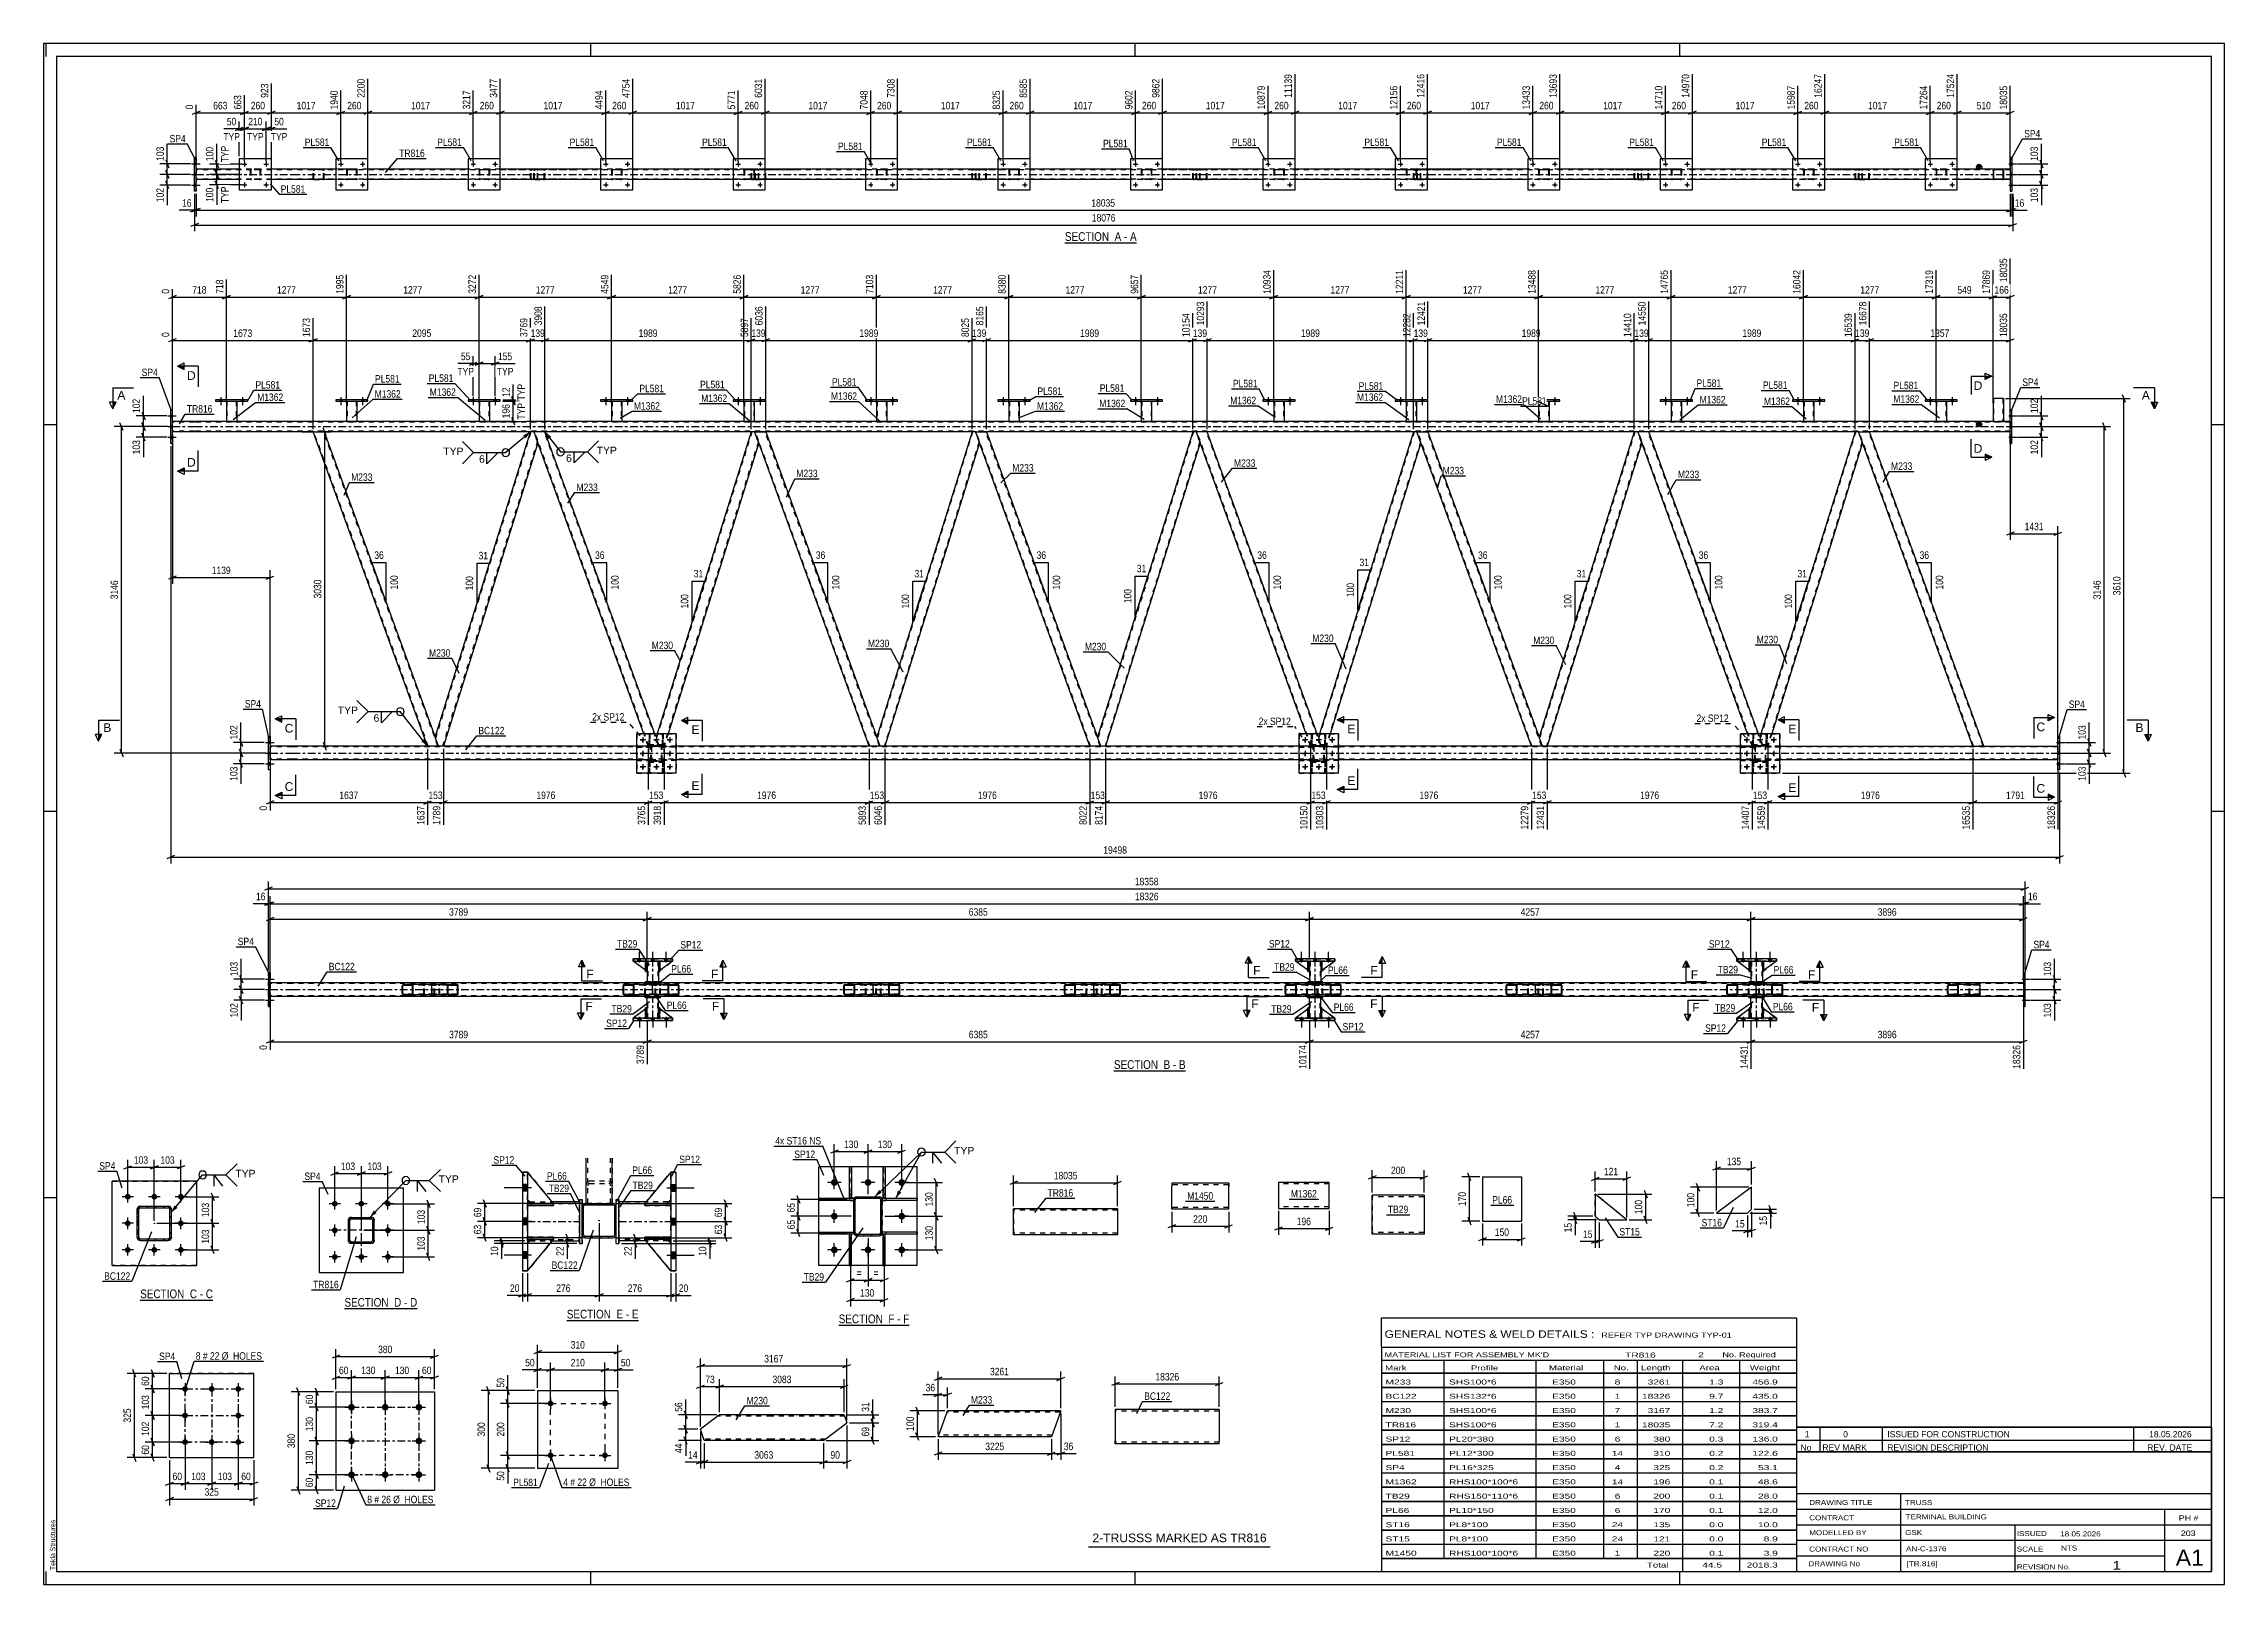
# Paper-space layout 'Layout1' of a CAD drawing. Header units: millimetres. Extents: x 0 to 841, y 0 to 594.
# The model-space entities are those that its viewports show. They can reach past a viewport. Long polylines and large blocks are cut down to what shows.
import ezdxf

# ---------------------------------------------------------------- set-up
doc = ezdxf.new("R2010")
doc.units = ezdxf.units.MM
doc.linetypes.add('DXK_LINE_DOT2', pattern=[3.9198, 1.9599, -1.9599])
doc.linetypes.add('DXK_LINE_DOT3', pattern=[5.9187, 2.979, -0.9799, 0.9799, -0.9799])
doc.layers.add('Viewport layer', color=7, linetype='Continuous', plot=False)
doc.styles.add('Arial', font='ARIAL.TTF', dxfattribs={"height": 0.2})
doc.styles.add('Arial Narrow', font='ARIALN.TTF', dxfattribs={"height": 0.2})

# ---------------------------------------------------------------- blocks, each defined once
blk = doc.blocks.new('Unknown-272366397-1135')
at = {"color": 5, "linetype": 'Continuous'}
for p, q in [((841, 594), (0, 594)), ((0, 594), (0, 0)), ((1, 589), (1, 594)), ((836, 589), (5, 589)), ((5, 589), (5, 5)), ((211, 589), (211, 594)), ((421, 589), (421, 594)), ((631, 589), (631, 594)), ((836, 5), (836, 589)), ((841, 0), (841, 594)), ((5, 447), (0, 447)), ((841, 447), (836, 447)), ((5, 298), (0, 298)), ((841, 298), (836, 298)), ((5, 149), (0, 149)), ((841, 149), (836, 149)), ((0, 0), (841, 0)), ((1, 0), (1, 5)), ((5, 5), (836, 5)), ((211, 0), (211, 5)), ((421, 0), (421, 5)), ((631, 0), (631, 5))]:
    blk.add_line(p, q, dxfattribs=at)
at = {"color": 174, "linetype": 'Continuous', "style": 'Arial'}
blk.add_text('Tekla Structures', height=1.9102, rotation=90, dxfattribs=at).set_placement((4.5, 5.5))
blk = doc.blocks.new('Unknown-272366397-11 - 4307')
at = {"color": 6, "linetype": 'Continuous'}
blk.add_line((393.87, 517.21), (421.51, 517.21), dxfattribs=at)
at = {"color": 0, "linetype": 'Continuous'}
blk.add_wipeout([(411.98, 517.96), (411.98, 521.46), (393.87, 521.46), (393.87, 517.96)], dxfattribs=at)
blk.add_wipeout([(415.58, 517.96), (415.58, 521.46), (413.03, 521.46), (413.03, 517.96)], dxfattribs=at)
at = {"color": 7, "linetype": 'Continuous', "style": 'Arial Narrow'}
blk.add_text('SECTION ', height=3.34, dxfattribs=at).set_placement((393.87, 517.96))
at = {"color": 0, "linetype": 'Continuous'}
blk.add_wipeout([(417.91, 517.96), (417.91, 521.46), (416.63, 521.46), (416.63, 517.96)], dxfattribs=at)
blk.add_wipeout([(421.51, 517.96), (421.51, 521.46), (418.96, 521.46), (418.96, 517.96)], dxfattribs=at)
at = {"color": 7, "linetype": 'Continuous', "style": 'Arial Narrow'}
for s, p in [('A', (413.03, 517.96)), ('-', (416.63, 517.96)), ('A', (418.96, 517.96))]:
    blk.add_text(s, height=3.34, dxfattribs=at).set_placement(p)
blk = doc.blocks.new('Unknown-272366397-12 - 2415')
at = {"color": 6, "linetype": 'Continuous'}
blk.add_line((412.75, 197.97), (440.4, 197.97), dxfattribs=at)
at = {"color": 0, "linetype": 'Continuous'}
blk.add_wipeout([(430.86, 198.72), (430.86, 202.22), (412.75, 202.22), (412.75, 198.72)], dxfattribs=at)
blk.add_wipeout([(434.47, 198.72), (434.47, 202.22), (431.91, 202.22), (431.91, 198.72)], dxfattribs=at)
at = {"color": 7, "linetype": 'Continuous', "style": 'Arial Narrow'}
blk.add_text('SECTION ', height=3.34, dxfattribs=at).set_placement((412.75, 198.72))
at = {"color": 0, "linetype": 'Continuous'}
blk.add_wipeout([(436.79, 198.72), (436.79, 202.22), (435.52, 202.22), (435.52, 198.72)], dxfattribs=at)
blk.add_wipeout([(440.4, 198.72), (440.4, 202.22), (437.84, 202.22), (437.84, 198.72)], dxfattribs=at)
at = {"color": 7, "linetype": 'Continuous', "style": 'Arial Narrow'}
for s, p in [('B', (431.91, 198.72)), ('B', (437.84, 198.72)), ('-', (435.52, 198.72))]:
    blk.add_text(s, height=3.34, dxfattribs=at).set_placement(p)
blk = doc.blocks.new('Unknown-272366397-13 - 1874')
at = {"color": 6, "linetype": 'Continuous'}
blk.add_line((37.25, 109.58), (65.32, 109.58), dxfattribs=at)
at = {"color": 0, "linetype": 'Continuous'}
blk.add_wipeout([(55.36, 110.33), (55.36, 113.83), (37.25, 113.83), (37.25, 110.33)], dxfattribs=at)
blk.add_wipeout([(59.18, 110.33), (59.18, 113.83), (56.41, 113.83), (56.41, 110.33)], dxfattribs=at)
at = {"color": 7, "linetype": 'Continuous', "style": 'Arial Narrow'}
blk.add_text('SECTION ', height=3.34, dxfattribs=at).set_placement((37.25, 110.33))
at = {"color": 0, "linetype": 'Continuous'}
blk.add_wipeout([(61.5, 110.33), (61.5, 113.83), (60.23, 113.83), (60.23, 110.33)], dxfattribs=at)
blk.add_wipeout([(65.32, 110.33), (65.32, 113.83), (62.55, 113.83), (62.55, 110.33)], dxfattribs=at)
at = {"color": 7, "linetype": 'Continuous', "style": 'Arial Narrow'}
for s, p in [('C', (56.41, 110.33)), ('-', (60.23, 110.33)), ('C', (62.55, 110.33))]:
    blk.add_text(s, height=3.34, dxfattribs=at).set_placement(p)
blk = doc.blocks.new('Unknown-272366397-14 - 1714')
at = {"color": 6, "linetype": 'Continuous'}
blk.add_line((116, 106.31), (144.07, 106.31), dxfattribs=at)
at = {"color": 0, "linetype": 'Continuous'}
blk.add_wipeout([(134.11, 107.06), (134.11, 110.56), (116, 110.56), (116, 107.06)], dxfattribs=at)
blk.add_wipeout([(137.93, 107.06), (137.93, 110.56), (135.16, 110.56), (135.16, 107.06)], dxfattribs=at)
at = {"color": 7, "linetype": 'Continuous', "style": 'Arial Narrow'}
blk.add_text('SECTION ', height=3.34, dxfattribs=at).set_placement((116, 107.06))
at = {"color": 0, "linetype": 'Continuous'}
blk.add_wipeout([(140.26, 107.06), (140.26, 110.56), (138.98, 110.56), (138.98, 107.06)], dxfattribs=at)
blk.add_wipeout([(144.07, 107.06), (144.07, 110.56), (141.31, 110.56), (141.31, 107.06)], dxfattribs=at)
at = {"color": 7, "linetype": 'Continuous', "style": 'Arial Narrow'}
for s, p in [('D', (135.16, 107.06)), ('D', (141.31, 107.06)), ('-', (138.98, 107.06))]:
    blk.add_text(s, height=3.34, dxfattribs=at).set_placement(p)
blk = doc.blocks.new('Unknown-272366397-15 - 1374')
at = {"color": 6, "linetype": 'Continuous'}
blk.add_line((201.76, 101.77), (229.41, 101.77), dxfattribs=at)
at = {"color": 0, "linetype": 'Continuous'}
blk.add_wipeout([(219.87, 102.52), (219.87, 106.02), (201.76, 106.02), (201.76, 102.52)], dxfattribs=at)
blk.add_wipeout([(223.48, 102.52), (223.48, 106.02), (220.92, 106.02), (220.92, 102.52)], dxfattribs=at)
at = {"color": 7, "linetype": 'Continuous', "style": 'Arial Narrow'}
blk.add_text('SECTION ', height=3.34, dxfattribs=at).set_placement((201.76, 102.52))
at = {"color": 0, "linetype": 'Continuous'}
blk.add_wipeout([(225.8, 102.52), (225.8, 106.02), (224.53, 106.02), (224.53, 102.52)], dxfattribs=at)
blk.add_wipeout([(229.41, 102.52), (229.41, 106.02), (226.85, 106.02), (226.85, 102.52)], dxfattribs=at)
at = {"color": 7, "linetype": 'Continuous', "style": 'Arial Narrow'}
for s, p in [('E', (220.92, 102.52)), ('-', (224.53, 102.52)), ('E', (226.85, 102.52))]:
    blk.add_text(s, height=3.34, dxfattribs=at).set_placement(p)
blk = doc.blocks.new('Unknown-272366397-17 - 2063')
at = {"color": 6, "linetype": 'Continuous'}
blk.add_line((306.63, 99.94), (333.85, 99.94), dxfattribs=at)
at = {"color": 0, "linetype": 'Continuous'}
blk.add_wipeout([(324.74, 100.69), (324.74, 104.19), (306.63, 104.19), (306.63, 100.69)], dxfattribs=at)
blk.add_wipeout([(328.13, 100.69), (328.13, 104.19), (325.79, 104.19), (325.79, 100.69)], dxfattribs=at)
at = {"color": 7, "linetype": 'Continuous', "style": 'Arial Narrow'}
blk.add_text('SECTION ', height=3.34, dxfattribs=at).set_placement((306.63, 100.69))
at = {"color": 0, "linetype": 'Continuous'}
blk.add_wipeout([(330.46, 100.69), (330.46, 104.19), (329.18, 104.19), (329.18, 100.69)], dxfattribs=at)
blk.add_wipeout([(333.85, 100.69), (333.85, 104.19), (331.51, 104.19), (331.51, 100.69)], dxfattribs=at)
at = {"color": 7, "linetype": 'Continuous', "style": 'Arial Narrow'}
for s, p in [('F', (325.79, 100.69)), ('-', (329.18, 100.69)), ('F', (331.51, 100.69))]:
    blk.add_text(s, height=3.34, dxfattribs=at).set_placement(p)
blk = doc.blocks.new('Part-272366397-5286 - 5280')
at = {"color": 2, "linetype": 'Continuous'}
for p, q in [((344.92, 56.93), (348.13, 65.73)), ((348.13, 65.73), (348.56, 66.93)), ((368.56, 66.93), (348.56, 66.93)), ((392.3, 66.93), (368.66, 66.93)), ((392.17, 66.57), (388.66, 56.93)), ((392.27, 66.83), (392.17, 66.57)), ((392.3, 66.93), (392.27, 66.83)), ((368.56, 56.93), (344.92, 56.93)), ((388.66, 56.93), (368.66, 56.93))]:
    blk.add_line(p, q, dxfattribs=at)
at = {"color": 7, "linetype": 'DXK_LINE_DOT2'}
for p, q in [((368.56, 66.33), (348.34, 66.33)), ((348.53, 66.83), (348.43, 66.57)), ((348.56, 66.93), (348.53, 66.83)), ((392.08, 66.33), (368.66, 66.33)), ((344.92, 56.93), (344.96, 57.02)), ((368.56, 57.53), (345.14, 57.53)), ((388.88, 57.53), (368.66, 57.53))]:
    blk.add_line(p, q, dxfattribs=at)
blk = doc.blocks.new('Part-272366397-4749 - 4733')
at = {"color": 2, "linetype": 'Continuous'}
for p, q in [((598.41, 150.48), (598.41, 141.98)), ((610.5, 140.48), (598.41, 150.48)), ((598.41, 150.48), (598.41, 150.48)), ((598.41, 141.98), (599.91, 140.48)), ((598.41, 141.98), (598.41, 141.98)), ((599.91, 140.48), (610.5, 140.48))]:
    blk.add_line(p, q, dxfattribs=at)
at = {"color": 7, "linetype": 'DXK_LINE_DOT2'}
for p, q in [((598.41, 141.98), (598.41, 150.48)), ((610.5, 140.48), (598.41, 150.48)), ((598.41, 141.98), (599.91, 140.48))]:
    blk.add_line(p, q, dxfattribs=at)
blk = doc.blocks.new('Part-272366397-7319 - 4307')
at = {"color": 2, "linetype": 'Continuous'}
for p, q in [((329.35, 549.57), (316.95, 549.57)), ((316.95, 549.57), (316.95, 537.57)), ((329.35, 537.57), (329.35, 549.57)), ((316.95, 537.57), (329.35, 537.57))]:
    blk.add_line(p, q, dxfattribs=at)
blk = doc.blocks.new('Part-272366397-7317 - 4307')
at = {"color": 2, "linetype": 'Continuous'}
for p, q in [((278.27, 549.57), (265.87, 549.57)), ((265.87, 549.57), (265.87, 537.57)), ((278.27, 537.57), (278.27, 549.57)), ((265.87, 537.57), (278.27, 537.57))]:
    blk.add_line(p, q, dxfattribs=at)
blk = doc.blocks.new('Bolt-272366397-4426 - 4307')
at = {"linetype": 'Continuous'}
for points in [[(759.05, 547.23), (759.05, 548.11), (758.41, 548.11), (758.41, 547.23)], [(759.05, 547.23), (759.05, 548.11), (758.41, 548.11), (758.41, 547.23)], [(759.05, 547.23), (759.05, 548.11), (758.41, 548.11), (758.41, 547.23)], [(759.05, 543.13), (759.05, 544.01), (758.41, 544.01), (758.41, 543.13)], [(759.05, 543.13), (759.05, 544.01), (758.41, 544.01), (758.41, 543.13)], [(759.05, 539.03), (759.05, 539.91), (758.41, 539.91), (758.41, 539.03)], [(759.05, 539.03), (759.05, 539.91), (758.41, 539.91), (758.41, 539.03)], [(759.05, 539.03), (759.05, 539.91), (758.41, 539.91), (758.41, 539.03)]]:
    blk.add_hatch(color=1, dxfattribs=at).paths.add_polyline_path(points)
at = {"color": 1, "linetype": 'Continuous'}
for p, q in [((757.89, 547.67), (761.21, 547.67)), ((757.89, 547.67), (761.21, 547.67)), ((757.89, 547.67), (761.21, 547.67)), ((758.41, 548.11), (759.05, 548.11)), ((758.41, 548.11), (759.05, 548.11)), ((758.41, 548.11), (759.05, 548.11)), ((758.41, 547.23), (759.05, 547.23)), ((758.41, 547.23), (759.05, 547.23)), ((758.41, 547.23), (759.05, 547.23)), ((757.89, 543.57), (761.21, 543.57)), ((757.89, 543.57), (761.21, 543.57)), ((757.89, 539.47), (761.21, 539.47)), ((757.89, 539.47), (761.21, 539.47)), ((757.89, 539.47), (761.21, 539.47)), ((758.41, 544.01), (759.05, 544.01)), ((758.41, 544.01), (759.05, 544.01)), ((758.41, 543.13), (759.05, 543.13)), ((758.41, 543.13), (759.05, 543.13)), ((758.41, 539.91), (759.05, 539.91)), ((758.41, 539.91), (759.05, 539.91)), ((758.41, 539.91), (759.05, 539.91)), ((758.41, 539.03), (759.05, 539.03)), ((758.41, 539.03), (759.05, 539.03)), ((758.41, 539.03), (759.05, 539.03))]:
    blk.add_line(p, q, dxfattribs=at)
blk = doc.blocks.new('Part-272366397-4362 - 4307')
at = {"color": 7, "linetype": 'DXK_LINE_DOT2'}
for p, q in [((701.16, 545.57), (689.01, 545.57)), ((701.16, 545.33), (689.01, 545.33)), ((701.16, 541.81), (689.01, 541.81)), ((701.16, 541.57), (689.01, 541.57)), ((698.6, 545.26), (698.57, 545.09)), ((698.57, 542.05), (698.57, 545.09)), ((698.57, 542.05), (698.61, 541.87)), ((698.61, 545.27), (698.6, 545.26)), ((698.82, 545.09), (698.84, 545.18)), ((698.82, 542.05), (698.82, 545.09)), ((698.84, 541.96), (698.82, 542.05)), ((698.84, 545.18), (698.89, 545.26)), ((698.89, 541.88), (698.84, 541.96)), ((699.07, 545.57), (698.88, 545.53)), ((698.88, 541.61), (699.07, 541.57)), ((698.89, 545.26), (698.97, 545.31)), ((698.97, 541.83), (698.89, 541.88)), ((698.97, 545.31), (699.07, 545.33)), ((699.07, 541.81), (698.97, 541.83)), ((699.07, 545.57), (701.16, 545.57)), ((701.16, 545.33), (699.07, 545.33)), ((701.16, 541.57), (699.07, 541.57)), ((699.89, 545.33), (699.89, 545.57)), ((699.89, 541.57), (699.89, 541.81)), ((701.27, 545.53), (701.16, 545.57)), ((701.16, 545.33), (701.21, 545.31)), ((701.21, 541.83), (701.16, 541.81)), ((701.16, 541.57), (701.27, 541.61)), ((701.21, 545.31), (701.26, 545.26)), ((701.26, 541.88), (701.21, 541.83)), ((701.26, 545.26), (701.29, 545.18)), ((701.29, 541.96), (701.26, 541.88)), ((701.35, 545.43), (701.27, 545.53)), ((701.27, 541.61), (701.35, 541.71)), ((701.29, 545.18), (701.3, 545.09)), ((701.3, 542.05), (701.29, 541.96)), ((701.3, 542.05), (701.3, 545.09)), ((701.41, 545.27), (701.35, 545.43)), ((701.35, 541.71), (701.41, 541.87)), ((701.43, 545.09), (701.41, 545.27)), ((701.41, 541.87), (701.43, 542.05)), ((701.43, 542.05), (701.43, 545.09))]:
    blk.add_line(p, q, dxfattribs=at)
for centre, start, end in [((699.06, 545.08), 111.1941, 156.15059), ((699.06, 542.07), 203.84941, 248.8059)]:
    blk.add_arc(centre, 0.492, start, end, dxfattribs=at)
blk = doc.blocks.new('Part-272366397-4370 - 4307')
at = {"color": 7, "linetype": 'DXK_LINE_DOT2'}
for p, q in [((528.99, 545.57), (518.74, 545.57)), ((529.4, 545.33), (518.74, 545.33)), ((530.89, 541.81), (518.74, 541.81)), ((528.99, 541.57), (518.74, 541.57)), ((528.33, 545.26), (528.3, 545.09)), ((528.3, 542.05), (528.3, 545.09)), ((528.3, 542.05), (528.34, 541.87)), ((528.34, 545.27), (528.33, 545.26)), ((528.55, 545.09), (528.57, 545.18)), ((528.55, 542.05), (528.55, 545.09)), ((528.57, 541.96), (528.55, 542.05)), ((528.57, 545.18), (528.62, 545.26)), ((528.62, 541.88), (528.57, 541.96)), ((528.8, 545.57), (528.61, 545.53)), ((528.61, 541.61), (528.8, 541.57)), ((528.62, 545.26), (528.71, 545.31)), ((528.71, 541.83), (528.62, 541.88)), ((528.71, 545.31), (528.8, 545.33)), ((528.8, 541.81), (528.71, 541.83)), ((530.89, 545.57), (528.8, 545.57)), ((530.89, 545.33), (528.8, 545.33)), ((530.89, 541.57), (528.8, 541.57)), ((529.62, 545.57), (529.62, 545.33)), ((529.62, 541.57), (529.62, 541.81)), ((531, 545.53), (530.89, 545.57)), ((530.89, 545.33), (530.95, 545.31)), ((530.95, 541.83), (530.89, 541.81)), ((530.89, 541.57), (531, 541.61)), ((530.95, 545.31), (530.99, 545.26)), ((530.99, 541.88), (530.95, 541.83)), ((530.99, 545.26), (531.02, 545.18)), ((531.02, 541.96), (530.99, 541.88)), ((531.08, 545.43), (531, 545.53)), ((531, 541.61), (531.08, 541.71)), ((531.02, 545.18), (531.03, 545.09)), ((531.03, 542.05), (531.02, 541.96)), ((531.03, 542.05), (531.03, 545.09)), ((531.14, 545.27), (531.08, 545.43)), ((531.08, 541.71), (531.14, 541.87)), ((531.16, 545.09), (531.14, 545.27)), ((531.14, 541.87), (531.16, 542.05)), ((531.16, 542.05), (531.16, 545.09))]:
    blk.add_line(p, q, dxfattribs=at)
for centre, start, end in [((528.79, 545.08), 111.1941, 156.15059), ((528.79, 542.07), 203.84941, 248.8059)]:
    blk.add_arc(centre, 0.492, start, end, dxfattribs=at)
blk = doc.blocks.new('Part-272366397-7309 - 4307')
at = {"color": 2, "linetype": 'Continuous'}
for p, q in [((176.11, 549.57), (163.71, 549.57)), ((163.71, 549.57), (163.71, 537.57)), ((176.11, 537.57), (176.11, 549.57)), ((163.71, 537.57), (176.11, 537.57))]:
    blk.add_line(p, q, dxfattribs=at)
blk = doc.blocks.new('Part-272366397-4357 - 4307')
at = {"color": 7, "linetype": 'DXK_LINE_DOT2'}
for p, q in [((444.52, 545.26), (444.48, 545.09)), ((444.48, 542.05), (444.48, 545.09)), ((444.48, 542.05), (444.52, 541.87)), ((444.52, 545.27), (444.52, 545.26)), ((444.74, 545.09), (444.76, 545.18)), ((444.74, 542.05), (444.74, 545.09)), ((444.76, 541.96), (444.74, 542.05)), ((444.76, 545.18), (444.81, 545.26)), ((444.81, 541.88), (444.76, 541.96)), ((444.99, 545.57), (444.8, 545.53)), ((444.8, 541.61), (444.99, 541.57)), ((444.81, 545.26), (444.9, 545.31)), ((444.9, 541.83), (444.81, 541.88)), ((444.9, 545.31), (444.99, 545.33)), ((444.99, 541.81), (444.9, 541.83)), ((444.99, 545.57), (448.23, 545.57)), ((459.98, 545.57), (444.99, 545.57)), ((459.98, 545.33), (444.99, 545.33)), ((459.98, 541.81), (444.99, 541.81)), ((444.99, 541.57), (448.23, 541.57)), ((459.98, 541.57), (444.99, 541.57)), ((448.42, 545.53), (448.23, 545.57)), ((448.23, 545.33), (448.33, 545.31)), ((448.33, 541.83), (448.23, 541.81)), ((448.23, 541.57), (448.42, 541.61)), ((448.33, 545.31), (448.41, 545.26)), ((448.41, 541.88), (448.33, 541.83)), ((448.41, 545.26), (448.46, 545.18)), ((448.46, 541.96), (448.41, 541.88)), ((448.46, 545.18), (448.48, 545.09)), ((448.48, 542.05), (448.46, 541.96)), ((448.48, 542.05), (448.48, 545.09)), ((448.7, 545.26), (448.7, 545.27)), ((448.74, 545.09), (448.7, 545.26)), ((448.7, 541.87), (448.74, 542.05)), ((448.74, 542.05), (448.74, 545.09))]:
    blk.add_line(p, q, dxfattribs=at)
for centre, start, end in [((444.97, 545.07), 110.75831, 155.68004), ((444.97, 542.07), 204.31996, 249.24169), ((448.25, 545.07), 24.31996, 69.24169), ((448.25, 542.07), 290.75831, 335.68004)]:
    blk.add_arc(centre, 0.496, start, end, dxfattribs=at)
blk = doc.blocks.new('Part-272366397-7322 - 4307')
at = {"color": 7, "linetype": 'DXK_LINE_DOT2'}
for p, q in [((423.31, 545.09), (423.35, 545.27)), ((423.35, 545.27), (423.31, 545.09)), ((423.31, 545.09), (423.31, 542.05)), ((423.35, 541.87), (423.31, 542.05)), ((423.31, 542.05), (423.35, 541.87)), ((423.55, 545.09), (423.57, 545.18)), ((423.55, 545.09), (423.55, 542.05)), ((423.57, 541.96), (423.55, 542.05)), ((423.57, 545.18), (423.62, 545.26)), ((423.62, 541.88), (423.57, 541.96)), ((423.61, 545.53), (423.79, 545.57)), ((423.79, 545.57), (423.61, 545.53)), ((423.79, 541.57), (423.61, 541.61)), ((423.61, 541.61), (423.79, 541.57)), ((423.62, 545.26), (423.7, 545.31)), ((423.7, 541.83), (423.62, 541.88)), ((423.7, 545.31), (423.79, 545.33)), ((423.79, 541.81), (423.7, 541.83)), ((426.83, 545.57), (423.79, 545.57)), ((426.83, 545.33), (423.79, 545.33)), ((426.83, 541.81), (423.79, 541.81)), ((426.83, 541.57), (423.79, 541.57)), ((426.83, 545.57), (427.01, 545.53)), ((427.01, 545.53), (426.83, 545.57)), ((426.83, 545.33), (426.92, 545.31)), ((426.92, 541.83), (426.83, 541.81)), ((427.01, 541.61), (426.83, 541.57)), ((426.83, 541.57), (427.01, 541.61)), ((426.92, 545.31), (427, 545.26)), ((427, 541.88), (426.92, 541.83)), ((427, 545.26), (427.05, 545.18)), ((427.05, 541.96), (427, 541.88)), ((427.05, 545.18), (427.07, 545.09)), ((427.07, 542.05), (427.05, 541.96)), ((427.07, 545.09), (427.07, 542.05)), ((427.27, 545.27), (427.31, 545.09)), ((427.31, 545.09), (427.27, 545.27)), ((427.31, 542.05), (427.27, 541.87)), ((427.27, 541.87), (427.31, 542.05)), ((427.31, 545.09), (427.31, 542.05))]:
    blk.add_line(p, q, dxfattribs=at)
at = {"color": 7, "linetype": 'DXK_LINE_DOT3'}
blk.add_line((425.31, 543.57), (425.31, 543.57), dxfattribs=at)
at = {"color": 7, "linetype": 'DXK_LINE_DOT2'}
for centre, start, end in [((423.79, 545.09), 112.5, 157.5), ((423.79, 545.09), 112.5, 157.5), ((423.79, 542.05), 202.5, 247.5), ((423.79, 542.05), 202.5, 247.5), ((426.83, 545.09), 22.5, 67.5), ((426.83, 545.09), 22.5, 67.5), ((426.83, 542.05), 292.5, 337.5), ((426.83, 542.05), 292.5, 337.5)]:
    blk.add_arc(centre, 0.48, start, end, dxfattribs=at)
blk = doc.blocks.new('Part-272366397-4358 - 4307')
at = {"color": 7, "linetype": 'DXK_LINE_DOT2'}
for p, q in [((359.38, 545.26), (359.35, 545.09)), ((359.35, 542.05), (359.35, 545.09)), ((359.35, 542.05), (359.39, 541.87)), ((359.39, 545.27), (359.38, 545.26)), ((359.6, 545.09), (359.62, 545.18)), ((359.6, 542.05), (359.6, 545.09)), ((359.62, 541.96), (359.6, 542.05)), ((359.62, 545.18), (359.68, 545.26)), ((359.68, 541.88), (359.62, 541.96)), ((359.86, 545.57), (359.66, 545.53)), ((359.66, 541.61), (359.86, 541.57)), ((359.68, 545.26), (359.76, 545.31)), ((359.76, 541.83), (359.68, 541.88)), ((359.76, 545.31), (359.86, 545.33)), ((359.86, 541.81), (359.76, 541.83)), ((359.86, 545.57), (363.09, 545.57)), ((374.85, 545.57), (359.86, 545.57)), ((374.85, 545.33), (359.86, 545.33)), ((374.85, 541.81), (359.86, 541.81)), ((359.86, 541.57), (363.09, 541.57)), ((374.85, 541.57), (359.86, 541.57)), ((363.29, 545.53), (363.09, 545.57)), ((363.09, 545.33), (363.19, 545.31)), ((363.19, 541.83), (363.09, 541.81)), ((363.09, 541.57), (363.29, 541.61)), ((363.19, 545.31), (363.28, 545.26)), ((363.28, 541.88), (363.19, 541.83)), ((363.28, 545.26), (363.33, 545.18)), ((363.33, 541.96), (363.28, 541.88)), ((363.33, 545.18), (363.35, 545.09)), ((363.35, 542.05), (363.33, 541.96)), ((363.35, 542.05), (363.35, 545.09)), ((363.57, 545.26), (363.57, 545.27)), ((363.61, 545.09), (363.57, 545.26)), ((363.57, 541.87), (363.61, 542.05)), ((363.61, 542.05), (363.61, 545.09))]:
    blk.add_line(p, q, dxfattribs=at)
for centre, start, end in [((359.84, 545.07), 110.75831, 155.68004), ((359.84, 542.07), 204.31996, 249.24169), ((363.11, 545.07), 24.31996, 69.24169), ((363.11, 542.07), 290.75831, 335.68004)]:
    blk.add_arc(centre, 0.496, start, end, dxfattribs=at)
blk = doc.blocks.new('Part-272366397-7321 - 4307')
at = {"color": 2, "linetype": 'Continuous'}
for p, q in [((380.43, 549.57), (368.03, 549.57)), ((368.03, 549.57), (368.03, 537.57)), ((380.43, 537.57), (380.43, 549.57)), ((368.03, 537.57), (380.43, 537.57))]:
    blk.add_line(p, q, dxfattribs=at)
blk = doc.blocks.new('Bolt-272366397-7340 - 4307')
at = {"linetype": 'Continuous'}
for points in [[(115.07, 539.57, -1), (114.19, 539.57, -1)], [(123.47, 539.57, -1), (122.59, 539.57, -1)]]:
    blk.add_hatch(color=1, dxfattribs=at).paths.add_polyline_path(points)
at = {"color": 1, "linetype": 'Continuous'}
for p, q in [((113.75, 539.57), (115.51, 539.57)), ((114.63, 540.45), (114.63, 538.69)), ((122.15, 539.57), (123.91, 539.57)), ((123.03, 540.45), (123.03, 538.69))]:
    blk.add_line(p, q, dxfattribs=at)
blk = doc.blocks.new('Part-272366397-4423 - 4307')
at = {"linetype": 'Continuous'}
blk.add_hatch(color=2, dxfattribs=at).paths.add_polyline_path([(746.41, 545.57), (745.61, 546.97), (747.21, 546.97)])
at = {"color": 2, "linetype": 'Continuous'}
for p, q in [((746.41, 545.57), (745.61, 546.97)), ((745.61, 546.97), (747.21, 546.97)), ((747.21, 546.97), (746.41, 545.57)), ((67.35, 545.57), (58.83, 545.57)), ((67.35, 541.57), (58.83, 541.57)), ((75.45, 545.57), (67.45, 545.57)), ((75.45, 541.57), (67.45, 541.57)), ((95.85, 545.57), (87.85, 545.57)), ((95.85, 541.57), (87.85, 541.57)), ((112.63, 545.57), (95.95, 545.57)), ((112.63, 541.57), (95.95, 541.57)), ((163.71, 545.57), (125.03, 545.57)), ((163.71, 541.57), (125.03, 541.57)), ((214.79, 545.57), (176.11, 545.57)), ((214.79, 541.57), (176.11, 541.57)), ((265.87, 545.57), (227.19, 545.57)), ((265.87, 541.57), (227.19, 541.57)), ((316.95, 545.57), (278.27, 545.57)), ((316.95, 541.57), (278.27, 541.57)), ((368.03, 545.57), (329.35, 545.57)), ((368.03, 541.57), (329.35, 541.57)), ((419.11, 545.57), (380.43, 545.57)), ((419.11, 541.57), (380.43, 541.57)), ((470.19, 545.57), (431.51, 545.57)), ((470.19, 541.57), (431.51, 541.57)), ((521.27, 545.57), (482.59, 545.57)), ((521.27, 541.57), (482.59, 541.57)), ((572.35, 545.57), (533.67, 545.57)), ((572.35, 541.57), (533.67, 541.57)), ((623.43, 545.57), (584.75, 545.57)), ((623.43, 541.57), (584.75, 541.57)), ((674.51, 545.57), (635.83, 545.57)), ((674.51, 541.57), (635.83, 541.57)), ((725.59, 545.57), (686.91, 545.57)), ((725.59, 541.57), (686.91, 541.57)), ((752.25, 545.57), (737.99, 545.57)), ((752.25, 541.57), (737.99, 541.57)), ((758.41, 545.57), (755.29, 545.57)), ((758.41, 541.57), (755.29, 541.57))]:
    blk.add_line(p, q, dxfattribs=at)
at = {"color": 7, "linetype": 'DXK_LINE_DOT2'}
for p, q in [((58.83, 545.57), (58.83, 545.57)), ((58.83, 545.57), (58.83, 541.57)), ((58.83, 541.57), (58.83, 545.57)), ((67.35, 545.33), (58.83, 545.33)), ((67.35, 541.81), (58.83, 541.81)), ((58.83, 541.57), (58.83, 541.57)), ((95.85, 545.33), (67.45, 545.33)), ((95.85, 541.81), (67.45, 541.81)), ((87.85, 545.57), (75.45, 545.57)), ((87.85, 541.57), (75.45, 541.57)), ((758.41, 545.33), (95.95, 545.33)), ((758.41, 541.81), (95.95, 541.81)), ((125.03, 545.57), (112.63, 545.57)), ((125.03, 541.57), (112.63, 541.57)), ((176.11, 545.57), (163.71, 545.57)), ((176.11, 541.57), (163.71, 541.57)), ((227.19, 545.57), (214.79, 545.57)), ((227.19, 541.57), (214.79, 541.57)), ((278.27, 545.57), (265.87, 545.57)), ((278.27, 541.57), (265.87, 541.57)), ((329.35, 545.57), (316.95, 545.57)), ((329.35, 541.57), (316.95, 541.57)), ((380.43, 545.57), (368.03, 545.57)), ((380.43, 541.57), (368.03, 541.57)), ((431.51, 545.57), (419.11, 545.57)), ((431.51, 541.57), (419.11, 541.57)), ((482.59, 545.57), (470.19, 545.57)), ((482.59, 541.57), (470.19, 541.57)), ((533.67, 545.57), (521.27, 545.57)), ((533.67, 541.57), (521.27, 541.57)), ((584.75, 545.57), (572.35, 545.57)), ((584.75, 541.57), (572.35, 541.57)), ((635.83, 545.57), (623.43, 545.57)), ((635.83, 541.57), (623.43, 541.57)), ((686.91, 545.57), (674.51, 545.57)), ((686.91, 541.57), (674.51, 541.57)), ((737.99, 545.57), (725.59, 545.57)), ((737.99, 541.57), (725.59, 541.57)), ((755.29, 545.57), (752.25, 545.57)), ((755.29, 541.57), (752.25, 541.57)), ((758.41, 545.57), (758.41, 541.57))]:
    blk.add_line(p, q, dxfattribs=at)
at = {"color": 7, "linetype": 'DXK_LINE_DOT3'}
for p, q in [((58.83, 543.57), (67.35, 543.57)), ((67.45, 543.57), (95.85, 543.57)), ((95.95, 543.57), (758.41, 543.57))]:
    blk.add_line(p, q, dxfattribs=at)
at = {"color": 2, "linetype": 'Continuous'}
blk.add_circle((746.41, 546.47), 1, dxfattribs=at)
blk = doc.blocks.new('Part-272366397-4359 - 4307')
at = {"color": 7, "linetype": 'DXK_LINE_DOT2'}
for p, q in [((274.25, 545.27), (274.21, 545.09)), ((274.21, 542.05), (274.21, 545.09)), ((274.21, 542.05), (274.25, 541.87)), ((274.47, 545.09), (274.49, 545.18)), ((274.47, 542.05), (274.47, 545.09)), ((274.49, 541.96), (274.47, 542.05)), ((274.49, 545.18), (274.54, 545.26)), ((274.54, 541.88), (274.49, 541.96)), ((274.73, 545.57), (274.53, 545.53)), ((274.53, 541.61), (274.73, 541.57)), ((274.54, 545.26), (274.63, 545.31)), ((274.63, 541.83), (274.54, 541.88)), ((274.63, 545.31), (274.73, 545.33)), ((274.73, 541.81), (274.63, 541.83)), ((274.73, 545.57), (277.96, 545.57)), ((289.71, 545.57), (274.73, 545.57)), ((289.71, 545.33), (274.73, 545.33)), ((289.71, 541.81), (274.73, 541.81)), ((274.73, 541.57), (277.96, 541.57)), ((289.71, 541.57), (274.73, 541.57)), ((278.16, 545.53), (277.96, 545.57)), ((277.96, 545.33), (278.06, 545.31)), ((278.06, 541.83), (277.96, 541.81)), ((277.96, 541.57), (278.16, 541.61)), ((278.06, 545.31), (278.14, 545.26)), ((278.14, 541.88), (278.06, 541.83)), ((278.14, 545.26), (278.2, 545.18)), ((278.2, 541.96), (278.14, 541.88)), ((278.2, 545.18), (278.22, 545.09)), ((278.22, 542.05), (278.2, 541.96)), ((278.22, 542.05), (278.22, 545.09)), ((278.44, 545.26), (278.43, 545.27)), ((278.43, 541.87), (278.47, 542.05)), ((278.47, 545.09), (278.44, 545.26)), ((278.47, 542.05), (278.47, 545.09))]:
    blk.add_line(p, q, dxfattribs=at)
for centre, start, end in [((274.71, 545.07), 110.75831, 155.68004), ((274.71, 542.07), 204.31996, 249.24169), ((277.98, 545.07), 24.31996, 69.24169), ((277.98, 542.07), 290.75831, 335.68004)]:
    blk.add_arc(centre, 0.496, start, end, dxfattribs=at)
blk = doc.blocks.new('Bolt-272366397-4424 - 4307')
at = {"linetype": 'Continuous'}
for points in [[(58.83, 547.23), (58.83, 548.11), (58.19, 548.11), (58.19, 547.23)], [(58.83, 547.23), (58.83, 548.11), (58.19, 548.11), (58.19, 547.23)], [(58.83, 547.23), (58.83, 548.11), (58.19, 548.11), (58.19, 547.23)], [(58.83, 543.13), (58.83, 544.01), (58.19, 544.01), (58.19, 543.13)], [(58.83, 543.13), (58.83, 544.01), (58.19, 544.01), (58.19, 543.13)], [(58.83, 539.03), (58.83, 539.91), (58.19, 539.91), (58.19, 539.03)], [(58.83, 539.03), (58.83, 539.91), (58.19, 539.91), (58.19, 539.03)], [(58.83, 539.03), (58.83, 539.91), (58.19, 539.91), (58.19, 539.03)]]:
    blk.add_hatch(color=1, dxfattribs=at).paths.add_polyline_path(points)
at = {"color": 1, "linetype": 'Continuous'}
for p, q in [((57.03, 547.67), (60.35, 547.67)), ((57.03, 547.67), (60.35, 547.67)), ((57.03, 547.67), (60.35, 547.67)), ((58.19, 548.11), (58.83, 548.11)), ((58.19, 548.11), (58.83, 548.11)), ((58.19, 548.11), (58.83, 548.11)), ((58.19, 547.23), (58.83, 547.23)), ((58.19, 547.23), (58.83, 547.23)), ((58.19, 547.23), (58.83, 547.23)), ((57.03, 543.57), (60.35, 543.57)), ((57.03, 543.57), (60.35, 543.57)), ((57.03, 539.47), (60.35, 539.47)), ((57.03, 539.47), (60.35, 539.47)), ((57.03, 539.47), (60.35, 539.47)), ((58.19, 544.01), (58.83, 544.01)), ((58.19, 544.01), (58.83, 544.01)), ((58.19, 543.13), (58.83, 543.13)), ((58.19, 543.13), (58.83, 543.13)), ((58.19, 539.91), (58.83, 539.91)), ((58.19, 539.91), (58.83, 539.91)), ((58.19, 539.91), (58.83, 539.91)), ((58.19, 539.03), (58.83, 539.03)), ((58.19, 539.03), (58.83, 539.03)), ((58.19, 539.03), (58.83, 539.03))]:
    blk.add_line(p, q, dxfattribs=at)
blk = doc.blocks.new('Bolt-272366397-7355 - 4307')
at = {"linetype": 'Continuous'}
for points in [[(472.63, 547.57, -1), (471.75, 547.57, -1)], [(481.03, 547.57, -1), (480.15, 547.57, -1)]]:
    blk.add_hatch(color=1, dxfattribs=at).paths.add_polyline_path(points)
at = {"color": 1, "linetype": 'Continuous'}
for p, q in [((471.31, 547.57), (473.07, 547.57)), ((472.19, 548.45), (472.19, 546.69)), ((479.71, 547.57), (481.47, 547.57)), ((480.59, 548.45), (480.59, 546.69))]:
    blk.add_line(p, q, dxfattribs=at)
blk = doc.blocks.new('Part-272366397-4360 - 4307')
at = {"color": 7, "linetype": 'DXK_LINE_DOT2'}
for p, q in [((189.12, 545.26), (189.08, 545.09)), ((189.08, 542.05), (189.08, 545.09)), ((189.08, 542.05), (189.12, 541.87)), ((189.12, 545.27), (189.12, 545.26)), ((189.34, 545.09), (189.36, 545.18)), ((189.34, 542.05), (189.34, 545.09)), ((189.36, 541.96), (189.34, 542.05)), ((189.36, 545.18), (189.41, 545.26)), ((189.41, 541.88), (189.36, 541.96)), ((189.59, 545.57), (189.4, 545.53)), ((189.4, 541.61), (189.59, 541.57)), ((189.41, 545.26), (189.49, 545.31)), ((189.49, 541.83), (189.41, 541.88)), ((189.49, 545.31), (189.59, 545.33)), ((189.59, 541.81), (189.49, 541.83)), ((189.59, 545.57), (192.83, 545.57)), ((204.58, 545.57), (189.59, 545.57)), ((204.58, 545.33), (189.59, 545.33)), ((204.58, 541.81), (189.59, 541.81)), ((189.59, 541.57), (192.83, 541.57)), ((204.58, 541.57), (189.59, 541.57)), ((193.02, 545.53), (192.83, 545.57)), ((192.83, 545.33), (192.92, 545.31)), ((192.92, 541.83), (192.83, 541.81)), ((192.83, 541.57), (193.02, 541.61)), ((192.92, 545.31), (193.01, 545.26)), ((193.01, 541.88), (192.92, 541.83)), ((193.01, 545.26), (193.06, 545.18)), ((193.06, 541.96), (193.01, 541.88)), ((193.06, 545.18), (193.08, 545.09)), ((193.08, 542.05), (193.06, 541.96)), ((193.08, 542.05), (193.08, 545.09)), ((193.3, 545.26), (193.3, 545.27)), ((193.34, 545.09), (193.3, 545.26)), ((193.3, 541.87), (193.34, 542.05)), ((193.34, 542.05), (193.34, 545.09))]:
    blk.add_line(p, q, dxfattribs=at)
for centre, start, end in [((189.57, 545.07), 110.75831, 155.68004), ((189.57, 542.07), 204.31996, 249.24169), ((192.85, 545.07), 24.31996, 69.24169), ((192.85, 542.07), 290.75831, 335.68004)]:
    blk.add_arc(centre, 0.496, start, end, dxfattribs=at)
blk = doc.blocks.new('Part-272366397-4361 - 4307')
at = {"color": 7, "linetype": 'DXK_LINE_DOT2'}
for p, q in [((699.92, 545.26), (699.89, 545.09)), ((699.89, 542.05), (699.89, 545.09)), ((699.89, 542.05), (699.92, 541.87)), ((699.92, 545.27), (699.92, 545.26)), ((700.14, 545.09), (700.16, 545.18)), ((700.14, 542.05), (700.14, 545.09)), ((700.16, 541.96), (700.14, 542.05)), ((700.16, 545.18), (700.22, 545.26)), ((700.22, 541.88), (700.16, 541.96)), ((700.4, 545.57), (700.2, 545.53)), ((700.2, 541.61), (700.4, 541.57)), ((700.22, 545.26), (700.3, 545.31)), ((700.3, 541.83), (700.22, 541.88)), ((700.3, 545.31), (700.4, 545.33)), ((700.4, 541.81), (700.3, 541.83)), ((700.4, 545.57), (703.63, 545.57)), ((715.38, 545.57), (700.4, 545.57)), ((715.38, 545.33), (700.4, 545.33)), ((715.38, 541.81), (700.4, 541.81)), ((700.4, 541.57), (703.63, 541.57)), ((715.38, 541.57), (700.4, 541.57)), ((703.83, 545.53), (703.63, 545.57)), ((703.63, 545.33), (703.73, 545.31)), ((703.73, 541.83), (703.63, 541.81)), ((703.63, 541.57), (703.83, 541.61)), ((703.73, 545.31), (703.81, 545.26)), ((703.81, 541.88), (703.73, 541.83)), ((703.81, 545.26), (703.87, 545.18)), ((703.87, 541.96), (703.81, 541.88)), ((703.87, 545.18), (703.89, 545.09)), ((703.89, 542.05), (703.87, 541.96)), ((703.89, 542.05), (703.89, 545.09)), ((704.11, 545.26), (704.1, 545.27)), ((704.1, 541.87), (704.14, 542.05)), ((704.14, 545.09), (704.11, 545.26)), ((704.14, 542.05), (704.14, 545.09))]:
    blk.add_line(p, q, dxfattribs=at)
for centre, start, end in [((700.38, 545.07), 110.75831, 155.68004), ((700.38, 542.07), 204.31996, 249.24169), ((703.65, 545.07), 24.31996, 69.24169), ((703.65, 542.07), 290.75831, 335.68004)]:
    blk.add_arc(centre, 0.496, start, end, dxfattribs=at)
blk = doc.blocks.new('Part-272366397-7320 - 4307')
at = {"color": 7, "linetype": 'DXK_LINE_DOT2'}
for p, q in [((372.23, 545.09), (372.27, 545.27)), ((372.27, 545.27), (372.23, 545.09)), ((372.23, 545.09), (372.23, 542.05)), ((372.27, 541.87), (372.23, 542.05)), ((372.23, 542.05), (372.27, 541.87)), ((372.47, 545.09), (372.49, 545.18)), ((372.47, 545.09), (372.47, 542.05)), ((372.49, 541.96), (372.47, 542.05)), ((372.49, 545.18), (372.54, 545.26)), ((372.54, 541.88), (372.49, 541.96)), ((372.53, 545.53), (372.71, 545.57)), ((372.71, 545.57), (372.53, 545.53)), ((372.71, 541.57), (372.53, 541.61)), ((372.53, 541.61), (372.71, 541.57)), ((372.54, 545.26), (372.62, 545.31)), ((372.62, 541.83), (372.54, 541.88)), ((372.62, 545.31), (372.71, 545.33)), ((372.71, 541.81), (372.62, 541.83)), ((375.75, 545.57), (372.71, 545.57)), ((375.75, 545.33), (372.71, 545.33)), ((375.75, 541.81), (372.71, 541.81)), ((375.75, 541.57), (372.71, 541.57)), ((375.75, 545.57), (375.93, 545.53)), ((375.93, 545.53), (375.75, 545.57)), ((375.75, 545.33), (375.84, 545.31)), ((375.84, 541.83), (375.75, 541.81)), ((375.93, 541.61), (375.75, 541.57)), ((375.75, 541.57), (375.93, 541.61)), ((375.84, 545.31), (375.92, 545.26)), ((375.92, 541.88), (375.84, 541.83)), ((375.92, 545.26), (375.97, 545.18)), ((375.97, 541.96), (375.92, 541.88)), ((375.97, 545.18), (375.99, 545.09)), ((375.99, 542.05), (375.97, 541.96)), ((375.99, 545.09), (375.99, 542.05)), ((376.19, 545.27), (376.23, 545.09)), ((376.23, 545.09), (376.19, 545.27)), ((376.23, 542.05), (376.19, 541.87)), ((376.19, 541.87), (376.23, 542.05)), ((376.23, 545.09), (376.23, 542.05))]:
    blk.add_line(p, q, dxfattribs=at)
at = {"color": 7, "linetype": 'DXK_LINE_DOT3'}
blk.add_line((374.23, 543.57), (374.23, 543.57), dxfattribs=at)
at = {"color": 7, "linetype": 'DXK_LINE_DOT2'}
for centre, start, end in [((372.71, 545.09), 112.5, 157.5), ((372.71, 545.09), 112.5, 157.5), ((372.71, 542.05), 202.5, 247.5), ((372.71, 542.05), 202.5, 247.5), ((375.75, 545.09), 22.5, 67.5), ((375.75, 545.09), 22.5, 67.5), ((375.75, 542.05), 292.5, 337.5), ((375.75, 542.05), 292.5, 337.5)]:
    blk.add_arc(centre, 0.48, start, end, dxfattribs=at)
blk = doc.blocks.new('Part-272366397-4367 - 4307')
at = {"color": 2, "linetype": 'Continuous'}
for p, q in [((58.19, 537.07), (58.19, 550.07)), ((58.19, 550.07), (58.83, 550.07)), ((58.83, 537.07), (58.83, 550.07)), ((58.83, 537.07), (58.19, 537.07)), ((58.83, 537.07), (58.83, 537.07))]:
    blk.add_line(p, q, dxfattribs=at)
at = {"color": 7, "linetype": 'DXK_LINE_DOT2'}
for p, q in [((58.19, 537.07), (58.19, 550.07)), ((58.83, 550.07), (58.83, 537.07))]:
    blk.add_line(p, q, dxfattribs=at)
blk = doc.blocks.new('Part-272366397-7315 - 4307')
at = {"color": 2, "linetype": 'Continuous'}
for p, q in [((227.19, 549.57), (214.79, 549.57)), ((214.79, 549.57), (214.79, 537.57)), ((227.19, 537.57), (227.19, 549.57)), ((214.79, 537.57), (227.19, 537.57))]:
    blk.add_line(p, q, dxfattribs=at)
blk = doc.blocks.new('Part-272366397-4368 - 4307')
at = {"color": 7, "linetype": 'DXK_LINE_DOT2'}
for p, q in [((103.98, 545.26), (103.95, 545.09)), ((103.95, 542.05), (103.95, 545.09)), ((103.95, 542.05), (103.98, 541.87)), ((103.98, 545.27), (103.98, 545.26)), ((104.2, 545.09), (104.22, 545.18)), ((104.2, 542.05), (104.2, 545.09)), ((104.22, 541.96), (104.2, 542.05)), ((104.22, 545.18), (104.28, 545.26)), ((104.28, 541.88), (104.22, 541.96)), ((104.46, 545.57), (104.26, 545.53)), ((104.26, 541.61), (104.46, 541.57)), ((104.28, 545.26), (104.36, 545.31)), ((104.36, 541.83), (104.28, 541.88)), ((104.36, 545.31), (104.46, 545.33)), ((104.46, 541.81), (104.36, 541.83)), ((104.46, 545.57), (107.69, 545.57)), ((119.44, 545.57), (104.46, 545.57)), ((119.44, 545.33), (104.46, 545.33)), ((119.44, 541.81), (104.46, 541.81)), ((104.46, 541.57), (107.69, 541.57)), ((119.44, 541.57), (104.46, 541.57)), ((107.89, 545.53), (107.69, 545.57)), ((107.69, 545.33), (107.79, 545.31)), ((107.79, 541.83), (107.69, 541.81)), ((107.69, 541.57), (107.89, 541.61)), ((107.79, 545.31), (107.87, 545.26)), ((107.87, 541.88), (107.79, 541.83)), ((107.87, 545.26), (107.93, 545.18)), ((107.93, 541.96), (107.87, 541.88)), ((107.93, 545.18), (107.95, 545.09)), ((107.95, 542.05), (107.93, 541.96)), ((107.95, 542.05), (107.95, 545.09)), ((108.17, 545.26), (108.16, 545.27)), ((108.16, 541.87), (108.2, 542.05)), ((108.2, 545.09), (108.17, 545.26)), ((108.2, 542.05), (108.2, 545.09))]:
    blk.add_line(p, q, dxfattribs=at)
for centre, start, end in [((104.44, 545.07), 110.75831, 155.68004), ((104.44, 542.07), 204.31996, 249.24169), ((107.71, 545.07), 24.31996, 69.24169), ((107.71, 542.07), 290.75831, 335.68004)]:
    blk.add_arc(centre, 0.496, start, end, dxfattribs=at)
blk = doc.blocks.new('Part-272366397-7310 - 4307')
at = {"color": 7, "linetype": 'DXK_LINE_DOT2'}
for p, q in [((116.83, 545.09), (116.86, 545.27)), ((116.86, 545.27), (116.83, 545.09)), ((116.83, 545.09), (116.83, 542.05)), ((116.86, 541.87), (116.83, 542.05)), ((116.83, 542.05), (116.86, 541.87)), ((117.07, 545.09), (117.09, 545.18)), ((117.07, 545.09), (117.07, 542.05)), ((117.09, 541.96), (117.07, 542.05)), ((117.09, 545.18), (117.14, 545.26)), ((117.14, 541.88), (117.09, 541.96)), ((117.12, 545.53), (117.31, 545.57)), ((117.31, 545.57), (117.12, 545.53)), ((117.31, 541.57), (117.12, 541.61)), ((117.12, 541.61), (117.31, 541.57)), ((117.14, 545.26), (117.22, 545.31)), ((117.22, 541.83), (117.14, 541.88)), ((117.22, 545.31), (117.31, 545.33)), ((117.31, 541.81), (117.22, 541.83)), ((120.35, 545.57), (117.31, 545.57)), ((120.35, 545.33), (117.31, 545.33)), ((120.35, 541.81), (117.31, 541.81)), ((120.35, 541.57), (117.31, 541.57)), ((120.35, 545.57), (120.53, 545.53)), ((120.53, 545.53), (120.35, 545.57)), ((120.35, 545.33), (120.44, 545.31)), ((120.44, 541.83), (120.35, 541.81)), ((120.53, 541.61), (120.35, 541.57)), ((120.35, 541.57), (120.53, 541.61)), ((120.44, 545.31), (120.52, 545.26)), ((120.52, 541.88), (120.44, 541.83)), ((120.52, 545.26), (120.57, 545.18)), ((120.57, 541.96), (120.52, 541.88)), ((120.57, 545.18), (120.59, 545.09)), ((120.59, 542.05), (120.57, 541.96)), ((120.59, 545.09), (120.59, 542.05)), ((120.79, 545.27), (120.83, 545.09)), ((120.83, 545.09), (120.79, 545.27)), ((120.83, 542.05), (120.79, 541.87)), ((120.79, 541.87), (120.83, 542.05)), ((120.83, 545.09), (120.83, 542.05))]:
    blk.add_line(p, q, dxfattribs=at)
at = {"color": 7, "linetype": 'DXK_LINE_DOT3'}
blk.add_line((118.83, 543.57), (118.83, 543.57), dxfattribs=at)
at = {"color": 7, "linetype": 'DXK_LINE_DOT2'}
for centre, start, end in [((117.31, 545.09), 112.5, 157.5), ((117.31, 545.09), 112.5, 157.5), ((117.31, 542.05), 202.5, 247.5), ((117.31, 542.05), 202.5, 247.5), ((120.35, 545.09), 22.5, 67.5), ((120.35, 545.09), 22.5, 67.5), ((120.35, 542.05), 292.5, 337.5), ((120.35, 542.05), 292.5, 337.5)]:
    blk.add_arc(centre, 0.48, start, end, dxfattribs=at)
blk = doc.blocks.new('Part-272366397-4369 - 4307')
at = {"color": 7, "linetype": 'DXK_LINE_DOT2'}
for p, q in [((616.03, 545.57), (603.87, 545.57)), ((616.03, 545.33), (603.87, 545.33)), ((616.03, 541.81), (603.87, 541.81)), ((616.03, 541.57), (603.87, 541.57)), ((613.47, 545.26), (613.43, 545.09)), ((613.43, 542.05), (613.43, 545.09)), ((613.43, 542.05), (613.47, 541.87)), ((613.47, 545.27), (613.47, 545.26)), ((613.68, 545.09), (613.7, 545.18)), ((613.68, 542.05), (613.68, 545.09)), ((613.7, 541.96), (613.68, 542.05)), ((613.7, 545.18), (613.76, 545.26)), ((613.76, 541.88), (613.7, 541.96)), ((613.94, 545.57), (613.74, 545.53)), ((613.74, 541.61), (613.94, 541.57)), ((613.76, 545.26), (613.84, 545.31)), ((613.84, 541.83), (613.76, 541.88)), ((613.84, 545.31), (613.94, 545.33)), ((613.94, 541.81), (613.84, 541.83)), ((613.94, 545.57), (616.03, 545.57)), ((616.03, 545.33), (613.94, 545.33)), ((616.03, 541.57), (613.94, 541.57)), ((614.75, 545.33), (614.75, 545.57)), ((614.75, 541.57), (614.75, 541.81)), ((616.13, 545.53), (616.03, 545.57)), ((616.03, 545.33), (616.08, 545.31)), ((616.08, 541.83), (616.03, 541.81)), ((616.03, 541.57), (616.13, 541.61)), ((616.08, 545.31), (616.12, 545.26)), ((616.12, 541.88), (616.08, 541.83)), ((616.12, 545.26), (616.15, 545.18)), ((616.15, 541.96), (616.12, 541.88)), ((616.22, 545.43), (616.13, 545.53)), ((616.13, 541.61), (616.22, 541.71)), ((616.15, 545.18), (616.16, 545.09)), ((616.16, 542.05), (616.15, 541.96)), ((616.16, 542.05), (616.16, 545.09)), ((616.28, 545.27), (616.22, 545.43)), ((616.22, 541.71), (616.28, 541.87)), ((616.3, 545.09), (616.28, 545.27)), ((616.28, 541.87), (616.3, 542.05)), ((616.3, 542.05), (616.3, 545.09))]:
    blk.add_line(p, q, dxfattribs=at)
for centre, start, end in [((613.92, 545.08), 111.1941, 156.15059), ((613.92, 542.07), 203.84941, 248.8059)]:
    blk.add_arc(centre, 0.492, start, end, dxfattribs=at)
blk = doc.blocks.new('Part-272366397-7312 - 4307')
at = {"color": 7, "linetype": 'DXK_LINE_DOT2'}
for p, q in [((79.65, 545.09), (79.68, 545.27)), ((79.68, 545.27), (79.65, 545.09)), ((79.65, 545.09), (79.65, 542.05)), ((79.68, 541.87), (79.65, 542.05)), ((79.65, 542.05), (79.68, 541.87)), ((79.89, 545.09), (79.9, 545.18)), ((79.89, 545.09), (79.89, 542.05)), ((79.9, 541.96), (79.89, 542.05)), ((79.9, 545.18), (79.96, 545.26)), ((79.96, 541.88), (79.9, 541.96)), ((79.94, 545.53), (80.13, 545.57)), ((80.13, 545.57), (79.94, 545.53)), ((80.13, 541.57), (79.94, 541.61)), ((79.94, 541.61), (80.13, 541.57)), ((79.96, 545.26), (80.03, 545.31)), ((80.03, 541.83), (79.96, 541.88)), ((80.03, 545.31), (80.13, 545.33)), ((80.13, 541.81), (80.03, 541.83)), ((83.17, 545.57), (80.13, 545.57)), ((83.17, 545.33), (80.13, 545.33)), ((83.17, 541.81), (80.13, 541.81)), ((83.17, 541.57), (80.13, 541.57)), ((83.17, 545.57), (83.35, 545.53)), ((83.35, 545.53), (83.17, 545.57)), ((83.17, 545.33), (83.26, 545.31)), ((83.26, 541.83), (83.17, 541.81)), ((83.35, 541.61), (83.17, 541.57)), ((83.17, 541.57), (83.35, 541.61)), ((83.26, 545.31), (83.34, 545.26)), ((83.34, 541.88), (83.26, 541.83)), ((83.34, 545.26), (83.39, 545.18)), ((83.39, 541.96), (83.34, 541.88)), ((83.39, 545.18), (83.41, 545.09)), ((83.41, 542.05), (83.39, 541.96)), ((83.41, 545.09), (83.41, 542.05)), ((83.61, 545.27), (83.65, 545.09)), ((83.65, 545.09), (83.61, 545.27)), ((83.65, 542.05), (83.61, 541.87)), ((83.61, 541.87), (83.65, 542.05)), ((83.65, 545.09), (83.65, 542.05))]:
    blk.add_line(p, q, dxfattribs=at)
at = {"color": 7, "linetype": 'DXK_LINE_DOT3'}
blk.add_line((81.65, 543.57), (81.65, 543.57), dxfattribs=at)
at = {"color": 7, "linetype": 'DXK_LINE_DOT2'}
for centre, start, end in [((80.13, 545.09), 112.5, 157.5), ((80.13, 545.09), 112.5, 157.5), ((80.13, 542.05), 202.5, 247.5), ((80.13, 542.05), 202.5, 247.5), ((83.17, 545.09), 22.5, 67.5), ((83.17, 545.09), 22.5, 67.5), ((83.17, 542.05), 292.5, 337.5), ((83.17, 542.05), 292.5, 337.5)]:
    blk.add_arc(centre, 0.48, start, end, dxfattribs=at)
blk = doc.blocks.new('Part-272366397-4371 - 4307')
at = {"color": 7, "linetype": 'DXK_LINE_DOT2'}
for p, q in [((444.48, 545.57), (433.6, 545.57)), ((443.67, 545.33), (433.6, 545.33)), ((445.76, 541.81), (433.6, 541.81)), ((444.48, 541.57), (433.6, 541.57)), ((443.2, 545.26), (443.16, 545.09)), ((443.16, 542.05), (443.16, 545.09)), ((443.16, 542.05), (443.2, 541.87)), ((443.2, 545.27), (443.2, 545.26)), ((443.42, 545.09), (443.44, 545.18)), ((443.42, 542.05), (443.42, 545.09)), ((443.44, 541.96), (443.42, 542.05)), ((443.44, 545.18), (443.49, 545.26)), ((443.49, 541.88), (443.44, 541.96)), ((443.67, 545.57), (443.48, 545.53)), ((443.48, 541.61), (443.67, 541.57)), ((443.49, 545.26), (443.57, 545.31)), ((443.57, 541.83), (443.49, 541.88)), ((443.57, 545.31), (443.67, 545.33)), ((443.67, 541.81), (443.57, 541.83)), ((445.76, 545.57), (443.67, 545.57)), ((445.76, 545.33), (443.67, 545.33)), ((445.76, 541.57), (443.67, 541.57)), ((444.48, 545.33), (444.48, 545.57)), ((444.48, 541.81), (444.48, 541.57)), ((445.86, 545.53), (445.76, 545.57)), ((445.76, 545.33), (445.81, 545.31)), ((445.81, 541.83), (445.76, 541.81)), ((445.76, 541.57), (445.86, 541.61)), ((445.81, 545.31), (445.85, 545.26)), ((445.85, 541.88), (445.81, 541.83)), ((445.85, 545.26), (445.88, 545.18)), ((445.88, 541.96), (445.85, 541.88)), ((445.95, 545.43), (445.86, 545.53)), ((445.86, 541.61), (445.95, 541.71)), ((445.88, 545.18), (445.89, 545.09)), ((445.89, 542.05), (445.88, 541.96)), ((445.89, 542.05), (445.89, 545.09)), ((446.01, 545.27), (445.95, 545.43)), ((445.95, 541.71), (446.01, 541.87)), ((446.03, 545.09), (446.01, 545.27)), ((446.01, 541.87), (446.03, 542.05)), ((446.03, 542.05), (446.03, 545.09))]:
    blk.add_line(p, q, dxfattribs=at)
for centre, start, end in [((443.65, 545.08), 111.1941, 156.15059), ((443.65, 542.07), 203.84941, 248.8059)]:
    blk.add_arc(centre, 0.492, start, end, dxfattribs=at)
blk = doc.blocks.new('Part-272366397-7327 - 4307')
at = {"color": 2, "linetype": 'Continuous'}
for p, q in [((533.67, 549.57), (521.27, 549.57)), ((521.27, 549.57), (521.27, 537.57)), ((533.67, 537.57), (533.67, 549.57)), ((521.27, 537.57), (533.67, 537.57))]:
    blk.add_line(p, q, dxfattribs=at)
blk = doc.blocks.new('Part-272366397-4372 - 4307')
at = {"color": 7, "linetype": 'DXK_LINE_DOT2'}
for p, q in [((359.35, 545.57), (348.47, 545.57)), ((358.53, 545.33), (348.47, 545.33)), ((360.62, 541.81), (348.47, 541.81)), ((359.35, 541.57), (348.47, 541.57)), ((358.07, 545.26), (358.03, 545.09)), ((358.03, 542.05), (358.03, 545.09)), ((358.03, 542.05), (358.07, 541.87)), ((358.07, 545.27), (358.07, 545.26)), ((358.28, 545.09), (358.3, 545.18)), ((358.28, 542.05), (358.28, 545.09)), ((358.3, 541.96), (358.28, 542.05)), ((358.3, 545.18), (358.36, 545.26)), ((358.36, 541.88), (358.3, 541.96)), ((358.53, 545.57), (358.34, 545.53)), ((358.34, 541.61), (358.53, 541.57)), ((358.36, 545.26), (358.44, 545.31)), ((358.44, 541.83), (358.36, 541.88)), ((358.44, 545.31), (358.53, 545.33)), ((358.53, 541.81), (358.44, 541.83)), ((360.62, 545.57), (358.53, 545.57)), ((360.62, 545.33), (358.53, 545.33)), ((360.62, 541.57), (358.53, 541.57)), ((359.35, 545.33), (359.35, 545.57)), ((359.35, 541.81), (359.35, 541.57)), ((360.73, 545.53), (360.62, 545.57)), ((360.62, 545.33), (360.68, 545.31)), ((360.68, 541.83), (360.62, 541.81)), ((360.62, 541.57), (360.73, 541.61)), ((360.68, 545.31), (360.72, 545.26)), ((360.72, 541.88), (360.68, 541.83)), ((360.72, 545.26), (360.75, 545.18)), ((360.75, 541.96), (360.72, 541.88)), ((360.82, 545.43), (360.73, 545.53)), ((360.73, 541.61), (360.82, 541.71)), ((360.75, 545.18), (360.76, 545.09)), ((360.76, 542.05), (360.75, 541.96)), ((360.76, 542.05), (360.76, 545.09)), ((360.88, 545.27), (360.82, 545.43)), ((360.82, 541.71), (360.88, 541.87)), ((360.9, 545.09), (360.88, 545.27)), ((360.88, 541.87), (360.9, 542.05)), ((360.9, 542.05), (360.9, 545.09))]:
    blk.add_line(p, q, dxfattribs=at)
for centre, start, end in [((358.52, 545.08), 111.1941, 156.15059), ((358.52, 542.07), 203.84941, 248.8059)]:
    blk.add_arc(centre, 0.492, start, end, dxfattribs=at)
blk = doc.blocks.new('Part-272366397-4373 - 4307')
at = {"color": 7, "linetype": 'DXK_LINE_DOT2'}
for p, q in [((275.49, 545.57), (263.33, 545.57)), ((275.49, 545.33), (263.33, 545.33)), ((275.49, 541.81), (263.33, 541.81)), ((275.49, 541.57), (263.33, 541.57)), ((272.93, 545.27), (272.9, 545.09)), ((272.9, 542.05), (272.9, 545.09)), ((272.9, 542.05), (272.93, 541.87)), ((273.15, 545.09), (273.17, 545.18)), ((273.15, 542.05), (273.15, 545.09)), ((273.17, 541.96), (273.15, 542.05)), ((273.17, 545.18), (273.22, 545.26)), ((273.22, 541.88), (273.17, 541.96)), ((273.4, 545.57), (273.21, 545.53)), ((273.21, 541.61), (273.4, 541.57)), ((273.22, 545.26), (273.3, 545.31)), ((273.3, 541.83), (273.22, 541.88)), ((273.3, 545.31), (273.4, 545.33)), ((273.4, 541.81), (273.3, 541.83)), ((273.4, 545.57), (275.49, 545.57)), ((275.49, 545.33), (273.4, 545.33)), ((275.49, 541.57), (273.4, 541.57)), ((274.21, 545.33), (274.21, 545.57)), ((274.21, 541.57), (274.21, 541.81)), ((275.59, 545.53), (275.49, 545.57)), ((275.49, 545.33), (275.54, 545.31)), ((275.54, 541.83), (275.49, 541.81)), ((275.49, 541.57), (275.59, 541.61)), ((275.54, 545.31), (275.59, 545.26)), ((275.59, 541.88), (275.54, 541.83)), ((275.68, 545.43), (275.59, 545.53)), ((275.59, 545.26), (275.62, 545.18)), ((275.62, 541.96), (275.59, 541.88)), ((275.59, 541.61), (275.68, 541.71)), ((275.62, 545.18), (275.63, 545.09)), ((275.63, 542.05), (275.62, 541.96)), ((275.63, 542.05), (275.63, 545.09)), ((275.74, 545.27), (275.68, 545.43)), ((275.68, 541.71), (275.74, 541.87)), ((275.76, 545.09), (275.74, 545.27)), ((275.74, 541.87), (275.76, 542.05)), ((275.76, 542.05), (275.76, 545.09))]:
    blk.add_line(p, q, dxfattribs=at)
for centre, start, end in [((273.38, 545.08), 111.1941, 156.15059), ((273.38, 542.07), 203.84941, 248.8059)]:
    blk.add_arc(centre, 0.492, start, end, dxfattribs=at)
blk = doc.blocks.new('Part-272366397-4374 - 4307')
at = {"color": 7, "linetype": 'DXK_LINE_DOT2'}
for p, q in [((189.08, 545.57), (178.2, 545.57)), ((189.08, 545.33), (178.2, 545.33)), ((190.36, 541.81), (178.2, 541.81)), ((189.08, 541.57), (178.2, 541.57)), ((187.8, 545.26), (187.76, 545.09)), ((187.76, 542.05), (187.76, 545.09)), ((187.76, 542.05), (187.8, 541.87)), ((187.8, 545.27), (187.8, 545.26)), ((188.01, 545.09), (188.03, 545.18)), ((188.01, 542.05), (188.01, 545.09)), ((188.03, 541.96), (188.01, 542.05)), ((188.03, 545.18), (188.09, 545.26)), ((188.09, 541.88), (188.03, 541.96)), ((188.27, 545.57), (188.07, 545.53)), ((188.07, 541.61), (188.27, 541.57)), ((188.09, 545.26), (188.17, 545.31)), ((188.17, 541.83), (188.09, 541.88)), ((188.17, 545.31), (188.27, 545.33)), ((188.27, 541.81), (188.17, 541.83)), ((190.36, 545.57), (188.27, 545.57)), ((190.36, 545.33), (188.27, 545.33)), ((190.36, 541.57), (188.27, 541.57)), ((189.08, 545.33), (189.08, 545.57)), ((189.08, 541.81), (189.08, 541.57)), ((190.46, 545.53), (190.36, 545.57)), ((190.36, 545.33), (190.41, 545.31)), ((190.41, 541.83), (190.36, 541.81)), ((190.36, 541.57), (190.46, 541.61)), ((190.41, 545.31), (190.45, 545.26)), ((190.45, 541.88), (190.41, 541.83)), ((190.45, 545.26), (190.48, 545.18)), ((190.48, 541.96), (190.45, 541.88)), ((190.55, 545.43), (190.46, 545.53)), ((190.46, 541.61), (190.55, 541.71)), ((190.48, 545.18), (190.49, 545.09)), ((190.49, 542.05), (190.48, 541.96)), ((190.49, 542.05), (190.49, 545.09)), ((190.61, 545.27), (190.55, 545.43)), ((190.55, 541.71), (190.61, 541.87)), ((190.63, 545.09), (190.61, 545.27)), ((190.61, 541.87), (190.63, 542.05)), ((190.63, 542.05), (190.63, 545.09))]:
    blk.add_line(p, q, dxfattribs=at)
for centre, start, end in [((188.25, 545.08), 111.1941, 156.15059), ((188.25, 542.07), 203.84941, 248.8059)]:
    blk.add_arc(centre, 0.492, start, end, dxfattribs=at)
blk = doc.blocks.new('Part-272366397-4380 - 4307')
at = {"color": 2, "linetype": 'Continuous'}
for p, q in [((759.05, 550.07), (758.41, 550.07)), ((758.41, 550.07), (758.41, 537.07)), ((759.05, 550.07), (759.05, 537.07)), ((758.41, 537.07), (759.05, 537.07))]:
    blk.add_line(p, q, dxfattribs=at)
blk = doc.blocks.new('Part-272366397-7316 - 4307')
at = {"color": 7, "linetype": 'DXK_LINE_DOT2'}
for p, q in [((270.07, 545.09), (270.11, 545.27)), ((270.11, 545.27), (270.07, 545.09)), ((270.07, 545.09), (270.07, 542.05)), ((270.11, 541.87), (270.07, 542.05)), ((270.07, 542.05), (270.11, 541.87)), ((270.31, 545.09), (270.33, 545.18)), ((270.31, 545.09), (270.31, 542.05)), ((270.33, 541.96), (270.31, 542.05)), ((270.33, 545.18), (270.38, 545.26)), ((270.38, 541.88), (270.33, 541.96)), ((270.36, 545.53), (270.55, 545.57)), ((270.55, 545.57), (270.36, 545.53)), ((270.55, 541.57), (270.36, 541.61)), ((270.36, 541.61), (270.55, 541.57)), ((270.38, 545.26), (270.46, 545.31)), ((270.46, 541.83), (270.38, 541.88)), ((270.46, 545.31), (270.55, 545.33)), ((270.55, 541.81), (270.46, 541.83)), ((273.59, 545.57), (270.55, 545.57)), ((273.59, 545.33), (270.55, 545.33)), ((273.59, 541.81), (270.55, 541.81)), ((273.59, 541.57), (270.55, 541.57)), ((273.59, 545.57), (273.77, 545.53)), ((273.77, 545.53), (273.59, 545.57)), ((273.59, 545.33), (273.68, 545.31)), ((273.68, 541.83), (273.59, 541.81)), ((273.77, 541.61), (273.59, 541.57)), ((273.59, 541.57), (273.77, 541.61)), ((273.68, 545.31), (273.76, 545.26)), ((273.76, 541.88), (273.68, 541.83)), ((273.76, 545.26), (273.81, 545.18)), ((273.81, 541.96), (273.76, 541.88)), ((273.81, 545.18), (273.83, 545.09)), ((273.83, 542.05), (273.81, 541.96)), ((273.83, 545.09), (273.83, 542.05)), ((274.03, 545.27), (274.07, 545.09)), ((274.07, 545.09), (274.03, 545.27)), ((274.07, 542.05), (274.03, 541.87)), ((274.03, 541.87), (274.07, 542.05)), ((274.07, 545.09), (274.07, 542.05))]:
    blk.add_line(p, q, dxfattribs=at)
at = {"color": 7, "linetype": 'DXK_LINE_DOT3'}
blk.add_line((272.07, 543.57), (272.07, 543.57), dxfattribs=at)
at = {"color": 7, "linetype": 'DXK_LINE_DOT2'}
for centre, start, end in [((270.55, 545.09), 112.5, 157.5), ((270.55, 545.09), 112.5, 157.5), ((270.55, 542.05), 202.5, 247.5), ((270.55, 542.05), 202.5, 247.5), ((273.59, 545.09), 22.5, 67.5), ((273.59, 545.09), 22.5, 67.5), ((273.59, 542.05), 292.5, 337.5), ((273.59, 542.05), 292.5, 337.5)]:
    blk.add_arc(centre, 0.48, start, end, dxfattribs=at)
blk = doc.blocks.new('Part-272366397-4383 - 4307')
at = {"color": 7, "linetype": 'DXK_LINE_DOT2'}
for p, q in [((614.79, 545.26), (614.75, 545.09)), ((614.75, 542.05), (614.75, 545.09)), ((614.75, 542.05), (614.79, 541.87)), ((614.79, 545.27), (614.79, 545.26)), ((615.01, 545.09), (615.03, 545.18)), ((615.01, 542.05), (615.01, 545.09)), ((615.03, 541.96), (615.01, 542.05)), ((615.03, 545.18), (615.08, 545.26)), ((615.08, 541.88), (615.03, 541.96)), ((615.26, 545.57), (615.07, 545.53)), ((615.07, 541.61), (615.26, 541.57)), ((615.08, 545.26), (615.16, 545.31)), ((615.16, 541.83), (615.08, 541.88)), ((615.16, 545.31), (615.26, 545.33)), ((615.26, 541.81), (615.16, 541.83)), ((615.26, 545.57), (618.5, 545.57)), ((630.25, 545.57), (615.26, 545.57)), ((630.25, 545.33), (615.26, 545.33)), ((630.25, 541.81), (615.26, 541.81)), ((615.26, 541.57), (618.5, 541.57)), ((630.25, 541.57), (615.26, 541.57)), ((618.69, 545.53), (618.5, 545.57)), ((618.5, 545.33), (618.59, 545.31)), ((618.59, 541.83), (618.5, 541.81)), ((618.5, 541.57), (618.69, 541.61)), ((618.59, 545.31), (618.68, 545.26)), ((618.68, 541.88), (618.59, 541.83)), ((618.68, 545.26), (618.73, 545.18)), ((618.73, 541.96), (618.68, 541.88)), ((618.73, 545.18), (618.75, 545.09)), ((618.75, 542.05), (618.73, 541.96)), ((618.75, 542.05), (618.75, 545.09)), ((618.97, 545.26), (618.97, 545.27)), ((619.01, 545.09), (618.97, 545.26)), ((618.97, 541.87), (619.01, 542.05)), ((619.01, 542.05), (619.01, 545.09))]:
    blk.add_line(p, q, dxfattribs=at)
for centre, start, end in [((615.24, 545.07), 110.75831, 155.68004), ((615.24, 542.07), 204.31996, 249.24169), ((618.52, 545.07), 24.31996, 69.24169), ((618.52, 542.07), 290.75831, 335.68004)]:
    blk.add_arc(centre, 0.496, start, end, dxfattribs=at)
blk = doc.blocks.new('Part-272366397-7331 - 4307')
at = {"color": 2, "linetype": 'Continuous'}
for p, q in [((635.83, 549.57), (623.43, 549.57)), ((623.43, 549.57), (623.43, 537.57)), ((635.83, 537.57), (635.83, 549.57)), ((623.43, 537.57), (635.83, 537.57))]:
    blk.add_line(p, q, dxfattribs=at)
blk = doc.blocks.new('Part-272366397-4384 - 4307')
at = {"color": 7, "linetype": 'DXK_LINE_DOT2'}
for p, q in [((529.65, 545.26), (529.62, 545.09)), ((529.62, 542.05), (529.62, 545.09)), ((529.62, 542.05), (529.66, 541.87)), ((529.66, 545.27), (529.65, 545.26)), ((529.87, 545.09), (529.89, 545.18)), ((529.87, 542.05), (529.87, 545.09)), ((529.89, 541.96), (529.87, 542.05)), ((529.89, 545.18), (529.95, 545.26)), ((529.95, 541.88), (529.89, 541.96)), ((530.13, 545.57), (529.93, 545.53)), ((529.93, 541.61), (530.13, 541.57)), ((529.95, 545.26), (530.03, 545.31)), ((530.03, 541.83), (529.95, 541.88)), ((530.03, 545.31), (530.13, 545.33)), ((530.13, 541.81), (530.03, 541.83)), ((530.13, 545.57), (533.36, 545.57)), ((545.12, 545.57), (530.13, 545.57)), ((545.12, 545.33), (530.13, 545.33)), ((545.12, 541.81), (530.13, 541.81)), ((530.13, 541.57), (533.36, 541.57)), ((545.12, 541.57), (530.13, 541.57)), ((533.56, 545.53), (533.36, 545.57)), ((533.36, 545.33), (533.46, 545.31)), ((533.46, 541.83), (533.36, 541.81)), ((533.36, 541.57), (533.56, 541.61)), ((533.46, 545.31), (533.54, 545.26)), ((533.54, 541.88), (533.46, 541.83)), ((533.54, 545.26), (533.6, 545.18)), ((533.6, 541.96), (533.54, 541.88)), ((533.6, 545.18), (533.62, 545.09)), ((533.62, 542.05), (533.6, 541.96)), ((533.62, 542.05), (533.62, 545.09)), ((533.84, 545.26), (533.83, 545.27)), ((533.83, 541.87), (533.87, 542.05)), ((533.87, 545.09), (533.84, 545.26)), ((533.87, 542.05), (533.87, 545.09))]:
    blk.add_line(p, q, dxfattribs=at)
for centre, start, end in [((530.11, 545.07), 110.75831, 155.68004), ((530.11, 542.07), 204.31996, 249.24169), ((533.38, 545.07), 24.31996, 69.24169), ((533.38, 542.07), 290.75831, 335.68004)]:
    blk.add_arc(centre, 0.496, start, end, dxfattribs=at)
blk = doc.blocks.new('Part-272366397-7308 - 4307')
at = {"color": 7, "linetype": 'DXK_LINE_DOT2'}
for p, q in [((167.91, 545.09), (167.94, 545.27)), ((167.94, 545.27), (167.91, 545.09)), ((167.91, 545.09), (167.91, 542.05)), ((167.94, 541.87), (167.91, 542.05)), ((167.91, 542.05), (167.94, 541.87)), ((168.15, 545.09), (168.17, 545.18)), ((168.15, 545.09), (168.15, 542.05)), ((168.17, 541.96), (168.15, 542.05)), ((168.17, 545.18), (168.22, 545.26)), ((168.22, 541.88), (168.17, 541.96)), ((168.2, 545.53), (168.39, 545.57)), ((168.39, 545.57), (168.2, 545.53)), ((168.39, 541.57), (168.2, 541.61)), ((168.2, 541.61), (168.39, 541.57)), ((168.22, 545.26), (168.3, 545.31)), ((168.3, 541.83), (168.22, 541.88)), ((168.3, 545.31), (168.39, 545.33)), ((168.39, 541.81), (168.3, 541.83)), ((171.43, 545.57), (168.39, 545.57)), ((171.43, 545.33), (168.39, 545.33)), ((171.43, 541.81), (168.39, 541.81)), ((171.43, 541.57), (168.39, 541.57)), ((171.43, 545.57), (171.61, 545.53)), ((171.61, 545.53), (171.43, 545.57)), ((171.43, 545.33), (171.52, 545.31)), ((171.52, 541.83), (171.43, 541.81)), ((171.61, 541.61), (171.43, 541.57)), ((171.43, 541.57), (171.61, 541.61)), ((171.52, 545.31), (171.6, 545.26)), ((171.6, 541.88), (171.52, 541.83)), ((171.6, 545.26), (171.65, 545.18)), ((171.65, 541.96), (171.6, 541.88)), ((171.65, 545.18), (171.67, 545.09)), ((171.67, 542.05), (171.65, 541.96)), ((171.67, 545.09), (171.67, 542.05)), ((171.87, 545.27), (171.91, 545.09)), ((171.91, 545.09), (171.87, 545.27)), ((171.91, 542.05), (171.87, 541.87)), ((171.87, 541.87), (171.91, 542.05)), ((171.91, 545.09), (171.91, 542.05))]:
    blk.add_line(p, q, dxfattribs=at)
at = {"color": 7, "linetype": 'DXK_LINE_DOT3'}
blk.add_line((169.91, 543.57), (169.91, 543.57), dxfattribs=at)
at = {"color": 7, "linetype": 'DXK_LINE_DOT2'}
for centre, start, end in [((168.39, 545.09), 112.5, 157.5), ((168.39, 545.09), 112.5, 157.5), ((168.39, 542.05), 202.5, 247.5), ((168.39, 542.05), 202.5, 247.5), ((171.43, 545.09), 22.5, 67.5), ((171.43, 545.09), 22.5, 67.5), ((171.43, 542.05), 292.5, 337.5), ((171.43, 542.05), 292.5, 337.5)]:
    blk.add_arc(centre, 0.48, start, end, dxfattribs=at)
blk = doc.blocks.new('Part-272366397-7311 - 4307')
at = {"color": 2, "linetype": 'Continuous'}
for p, q in [((125.03, 549.57), (112.63, 549.57)), ((112.63, 549.57), (112.63, 537.57)), ((125.03, 537.57), (125.03, 549.57)), ((112.63, 537.57), (125.03, 537.57))]:
    blk.add_line(p, q, dxfattribs=at)
blk = doc.blocks.new('Part-272366397-7313 - 4307')
at = {"color": 2, "linetype": 'Continuous'}
for p, q in [((75.45, 549.57), (75.45, 537.57)), ((87.85, 549.57), (75.45, 549.57)), ((87.85, 537.57), (87.85, 549.57)), ((75.45, 537.57), (87.85, 537.57))]:
    blk.add_line(p, q, dxfattribs=at)
blk = doc.blocks.new('Part-272366397-7314 - 4307')
at = {"color": 7, "linetype": 'DXK_LINE_DOT2'}
for p, q in [((218.99, 545.09), (219.02, 545.27)), ((219.02, 545.27), (218.99, 545.09)), ((218.99, 545.09), (218.99, 542.05)), ((219.02, 541.87), (218.99, 542.05)), ((218.99, 542.05), (219.02, 541.87)), ((219.23, 545.09), (219.25, 545.18)), ((219.23, 545.09), (219.23, 542.05)), ((219.25, 541.96), (219.23, 542.05)), ((219.25, 545.18), (219.3, 545.26)), ((219.3, 541.88), (219.25, 541.96)), ((219.28, 545.53), (219.47, 545.57)), ((219.47, 545.57), (219.28, 545.53)), ((219.47, 541.57), (219.28, 541.61)), ((219.28, 541.61), (219.47, 541.57)), ((219.3, 545.26), (219.38, 545.31)), ((219.38, 541.83), (219.3, 541.88)), ((219.38, 545.31), (219.47, 545.33)), ((219.47, 541.81), (219.38, 541.83)), ((222.51, 545.57), (219.47, 545.57)), ((222.51, 545.33), (219.47, 545.33)), ((222.51, 541.81), (219.47, 541.81)), ((222.51, 541.57), (219.47, 541.57)), ((222.51, 545.57), (222.69, 545.53)), ((222.69, 545.53), (222.51, 545.57)), ((222.51, 545.33), (222.6, 545.31)), ((222.6, 541.83), (222.51, 541.81)), ((222.69, 541.61), (222.51, 541.57)), ((222.51, 541.57), (222.69, 541.61)), ((222.6, 545.31), (222.68, 545.26)), ((222.68, 541.88), (222.6, 541.83)), ((222.68, 545.26), (222.73, 545.18)), ((222.73, 541.96), (222.68, 541.88)), ((222.73, 545.18), (222.75, 545.09)), ((222.75, 542.05), (222.73, 541.96)), ((222.75, 545.09), (222.75, 542.05)), ((222.95, 545.27), (222.99, 545.09)), ((222.99, 545.09), (222.95, 545.27)), ((222.99, 542.05), (222.95, 541.87)), ((222.95, 541.87), (222.99, 542.05)), ((222.99, 545.09), (222.99, 542.05))]:
    blk.add_line(p, q, dxfattribs=at)
at = {"color": 7, "linetype": 'DXK_LINE_DOT3'}
blk.add_line((220.99, 543.57), (220.99, 543.57), dxfattribs=at)
at = {"color": 7, "linetype": 'DXK_LINE_DOT2'}
for centre, start, end in [((219.47, 545.09), 112.5, 157.5), ((219.47, 545.09), 112.5, 157.5), ((219.47, 542.05), 202.5, 247.5), ((219.47, 542.05), 202.5, 247.5), ((222.51, 545.09), 22.5, 67.5), ((222.51, 545.09), 22.5, 67.5), ((222.51, 542.05), 292.5, 337.5), ((222.51, 542.05), 292.5, 337.5)]:
    blk.add_arc(centre, 0.48, start, end, dxfattribs=at)
blk = doc.blocks.new('Part-272366397-7318 - 4307')
at = {"color": 7, "linetype": 'DXK_LINE_DOT2'}
for p, q in [((321.15, 545.09), (321.19, 545.27)), ((321.19, 545.27), (321.15, 545.09)), ((321.15, 545.09), (321.15, 542.05)), ((321.19, 541.87), (321.15, 542.05)), ((321.15, 542.05), (321.19, 541.87)), ((321.39, 545.09), (321.41, 545.18)), ((321.39, 545.09), (321.39, 542.05)), ((321.41, 541.96), (321.39, 542.05)), ((321.41, 545.18), (321.46, 545.26)), ((321.46, 541.88), (321.41, 541.96)), ((321.45, 545.53), (321.63, 545.57)), ((321.63, 545.57), (321.45, 545.53)), ((321.63, 541.57), (321.45, 541.61)), ((321.45, 541.61), (321.63, 541.57)), ((321.46, 545.26), (321.54, 545.31)), ((321.54, 541.83), (321.46, 541.88)), ((321.54, 545.31), (321.63, 545.33)), ((321.63, 541.81), (321.54, 541.83)), ((324.67, 545.57), (321.63, 545.57)), ((324.67, 545.33), (321.63, 545.33)), ((324.67, 541.81), (321.63, 541.81)), ((324.67, 541.57), (321.63, 541.57)), ((324.67, 545.57), (324.85, 545.53)), ((324.85, 545.53), (324.67, 545.57)), ((324.67, 545.33), (324.76, 545.31)), ((324.76, 541.83), (324.67, 541.81)), ((324.85, 541.61), (324.67, 541.57)), ((324.67, 541.57), (324.85, 541.61)), ((324.76, 545.31), (324.84, 545.26)), ((324.84, 541.88), (324.76, 541.83)), ((324.84, 545.26), (324.89, 545.18)), ((324.89, 541.96), (324.84, 541.88)), ((324.89, 545.18), (324.91, 545.09)), ((324.91, 542.05), (324.89, 541.96)), ((324.91, 545.09), (324.91, 542.05)), ((325.11, 545.27), (325.15, 545.09)), ((325.15, 545.09), (325.11, 545.27)), ((325.15, 542.05), (325.11, 541.87)), ((325.11, 541.87), (325.15, 542.05)), ((325.15, 545.09), (325.15, 542.05))]:
    blk.add_line(p, q, dxfattribs=at)
at = {"color": 7, "linetype": 'DXK_LINE_DOT3'}
blk.add_line((323.15, 543.57), (323.15, 543.57), dxfattribs=at)
at = {"color": 7, "linetype": 'DXK_LINE_DOT2'}
for centre, start, end in [((321.63, 545.09), 112.5, 157.5), ((321.63, 545.09), 112.5, 157.5), ((321.63, 542.05), 202.5, 247.5), ((321.63, 542.05), 202.5, 247.5), ((324.67, 545.09), 22.5, 67.5), ((324.67, 545.09), 22.5, 67.5), ((324.67, 542.05), 292.5, 337.5), ((324.67, 542.05), 292.5, 337.5)]:
    blk.add_arc(centre, 0.48, start, end, dxfattribs=at)
blk = doc.blocks.new('Part-272366397-7323 - 4307')
at = {"color": 2, "linetype": 'Continuous'}
for p, q in [((431.51, 549.57), (419.11, 549.57)), ((419.11, 549.57), (419.11, 537.57)), ((431.51, 537.57), (431.51, 549.57)), ((419.11, 537.57), (431.51, 537.57))]:
    blk.add_line(p, q, dxfattribs=at)
blk = doc.blocks.new('Part-272366397-7324 - 4307')
at = {"color": 7, "linetype": 'DXK_LINE_DOT2'}
for p, q in [((474.39, 545.09), (474.43, 545.27)), ((474.43, 545.27), (474.39, 545.09)), ((474.39, 545.09), (474.39, 542.05)), ((474.43, 541.87), (474.39, 542.05)), ((474.39, 542.05), (474.43, 541.87)), ((474.63, 545.09), (474.65, 545.18)), ((474.63, 545.09), (474.63, 542.05)), ((474.65, 541.96), (474.63, 542.05)), ((474.65, 545.18), (474.7, 545.26)), ((474.7, 541.88), (474.65, 541.96)), ((474.69, 545.53), (474.87, 545.57)), ((474.87, 545.57), (474.69, 545.53)), ((474.87, 541.57), (474.69, 541.61)), ((474.69, 541.61), (474.87, 541.57)), ((474.7, 545.26), (474.78, 545.31)), ((474.78, 541.83), (474.7, 541.88)), ((474.78, 545.31), (474.87, 545.33)), ((474.87, 541.81), (474.78, 541.83)), ((477.91, 545.57), (474.87, 545.57)), ((477.91, 545.33), (474.87, 545.33)), ((477.91, 541.81), (474.87, 541.81)), ((477.91, 541.57), (474.87, 541.57)), ((477.91, 545.57), (478.09, 545.53)), ((478.09, 545.53), (477.91, 545.57)), ((477.91, 545.33), (478, 545.31)), ((478, 541.83), (477.91, 541.81)), ((478.09, 541.61), (477.91, 541.57)), ((477.91, 541.57), (478.09, 541.61)), ((478, 545.31), (478.08, 545.26)), ((478.08, 541.88), (478, 541.83)), ((478.08, 545.26), (478.13, 545.18)), ((478.13, 541.96), (478.08, 541.88)), ((478.13, 545.18), (478.15, 545.09)), ((478.15, 542.05), (478.13, 541.96)), ((478.15, 545.09), (478.15, 542.05)), ((478.35, 545.27), (478.39, 545.09)), ((478.39, 545.09), (478.35, 545.27)), ((478.39, 542.05), (478.35, 541.87)), ((478.35, 541.87), (478.39, 542.05)), ((478.39, 545.09), (478.39, 542.05))]:
    blk.add_line(p, q, dxfattribs=at)
at = {"color": 7, "linetype": 'DXK_LINE_DOT3'}
blk.add_line((476.39, 543.57), (476.39, 543.57), dxfattribs=at)
at = {"color": 7, "linetype": 'DXK_LINE_DOT2'}
for centre, start, end in [((474.87, 545.09), 112.5, 157.5), ((474.87, 545.09), 112.5, 157.5), ((474.87, 542.05), 202.5, 247.5), ((474.87, 542.05), 202.5, 247.5), ((477.91, 545.09), 22.5, 67.5), ((477.91, 545.09), 22.5, 67.5), ((477.91, 542.05), 292.5, 337.5), ((477.91, 542.05), 292.5, 337.5)]:
    blk.add_arc(centre, 0.48, start, end, dxfattribs=at)
blk = doc.blocks.new('Part-272366397-7325 - 4307')
at = {"color": 2, "linetype": 'Continuous'}
for p, q in [((482.59, 549.57), (470.19, 549.57)), ((470.19, 549.57), (470.19, 537.57)), ((482.59, 537.57), (482.59, 549.57)), ((470.19, 537.57), (482.59, 537.57))]:
    blk.add_line(p, q, dxfattribs=at)
blk = doc.blocks.new('Part-272366397-7326 - 4307')
at = {"color": 7, "linetype": 'DXK_LINE_DOT2'}
for p, q in [((525.47, 545.09), (525.51, 545.27)), ((525.51, 545.27), (525.47, 545.09)), ((525.47, 545.09), (525.47, 542.05)), ((525.51, 541.87), (525.47, 542.05)), ((525.47, 542.05), (525.51, 541.87)), ((525.71, 545.09), (525.73, 545.18)), ((525.71, 545.09), (525.71, 542.05)), ((525.73, 541.96), (525.71, 542.05)), ((525.73, 545.18), (525.78, 545.26)), ((525.78, 541.88), (525.73, 541.96)), ((525.77, 545.53), (525.95, 545.57)), ((525.95, 545.57), (525.77, 545.53)), ((525.95, 541.57), (525.77, 541.61)), ((525.77, 541.61), (525.95, 541.57)), ((525.78, 545.26), (525.86, 545.31)), ((525.86, 541.83), (525.78, 541.88)), ((525.86, 545.31), (525.95, 545.33)), ((525.95, 541.81), (525.86, 541.83)), ((528.99, 545.57), (525.95, 545.57)), ((528.99, 545.33), (525.95, 545.33)), ((528.99, 541.81), (525.95, 541.81)), ((528.99, 541.57), (525.95, 541.57)), ((528.99, 545.57), (529.17, 545.53)), ((529.17, 545.53), (528.99, 545.57)), ((528.99, 545.33), (529.08, 545.31)), ((529.08, 541.83), (528.99, 541.81)), ((529.17, 541.61), (528.99, 541.57)), ((528.99, 541.57), (529.17, 541.61)), ((529.08, 545.31), (529.16, 545.26)), ((529.16, 541.88), (529.08, 541.83)), ((529.16, 545.26), (529.21, 545.18)), ((529.21, 541.96), (529.16, 541.88)), ((529.21, 545.18), (529.23, 545.09)), ((529.23, 542.05), (529.21, 541.96)), ((529.23, 545.09), (529.23, 542.05)), ((529.43, 545.27), (529.47, 545.09)), ((529.47, 545.09), (529.43, 545.27)), ((529.47, 542.05), (529.43, 541.87)), ((529.43, 541.87), (529.47, 542.05)), ((529.47, 545.09), (529.47, 542.05))]:
    blk.add_line(p, q, dxfattribs=at)
at = {"color": 7, "linetype": 'DXK_LINE_DOT3'}
blk.add_line((527.47, 543.57), (527.47, 543.57), dxfattribs=at)
at = {"color": 7, "linetype": 'DXK_LINE_DOT2'}
for centre, start, end in [((525.95, 545.09), 112.5, 157.5), ((525.95, 545.09), 112.5, 157.5), ((525.95, 542.05), 202.5, 247.5), ((525.95, 542.05), 202.5, 247.5), ((528.99, 545.09), 22.5, 67.5), ((528.99, 545.09), 22.5, 67.5), ((528.99, 542.05), 292.5, 337.5), ((528.99, 542.05), 292.5, 337.5)]:
    blk.add_arc(centre, 0.48, start, end, dxfattribs=at)
blk = doc.blocks.new('Part-272366397-7328 - 4307')
at = {"color": 7, "linetype": 'DXK_LINE_DOT2'}
for p, q in [((576.55, 545.09), (576.59, 545.27)), ((576.59, 545.27), (576.55, 545.09)), ((576.55, 545.09), (576.55, 542.05)), ((576.59, 541.87), (576.55, 542.05)), ((576.55, 542.05), (576.59, 541.87)), ((576.79, 545.09), (576.81, 545.18)), ((576.79, 545.09), (576.79, 542.05)), ((576.81, 541.96), (576.79, 542.05)), ((576.81, 545.18), (576.86, 545.26)), ((576.86, 541.88), (576.81, 541.96)), ((576.85, 545.53), (577.03, 545.57)), ((577.03, 545.57), (576.85, 545.53)), ((577.03, 541.57), (576.85, 541.61)), ((576.85, 541.61), (577.03, 541.57)), ((576.86, 545.26), (576.94, 545.31)), ((576.94, 541.83), (576.86, 541.88)), ((576.94, 545.31), (577.03, 545.33)), ((577.03, 541.81), (576.94, 541.83)), ((580.07, 545.57), (577.03, 545.57)), ((580.07, 545.33), (577.03, 545.33)), ((580.07, 541.81), (577.03, 541.81)), ((580.07, 541.57), (577.03, 541.57)), ((580.07, 545.57), (580.26, 545.53)), ((580.26, 545.53), (580.07, 545.57)), ((580.07, 545.33), (580.16, 545.31)), ((580.16, 541.83), (580.07, 541.81)), ((580.26, 541.61), (580.07, 541.57)), ((580.07, 541.57), (580.26, 541.61)), ((580.16, 545.31), (580.24, 545.26)), ((580.24, 541.88), (580.16, 541.83)), ((580.24, 545.26), (580.29, 545.18)), ((580.29, 541.96), (580.24, 541.88)), ((580.29, 545.18), (580.31, 545.09)), ((580.31, 542.05), (580.29, 541.96)), ((580.31, 545.09), (580.31, 542.05)), ((580.52, 545.27), (580.55, 545.09)), ((580.55, 545.09), (580.52, 545.27)), ((580.55, 542.05), (580.52, 541.87)), ((580.52, 541.87), (580.55, 542.05)), ((580.55, 545.09), (580.55, 542.05))]:
    blk.add_line(p, q, dxfattribs=at)
at = {"color": 7, "linetype": 'DXK_LINE_DOT3'}
blk.add_line((578.55, 543.57), (578.55, 543.57), dxfattribs=at)
at = {"color": 7, "linetype": 'DXK_LINE_DOT2'}
for centre, start, end in [((577.03, 545.09), 112.5, 157.5), ((577.03, 545.09), 112.5, 157.5), ((577.03, 542.05), 202.5, 247.5), ((577.03, 542.05), 202.5, 247.5), ((580.07, 545.09), 22.5, 67.5), ((580.07, 545.09), 22.5, 67.5), ((580.07, 542.05), 292.5, 337.5), ((580.07, 542.05), 292.5, 337.5)]:
    blk.add_arc(centre, 0.48, start, end, dxfattribs=at)
blk = doc.blocks.new('Part-272366397-7329 - 4307')
at = {"color": 2, "linetype": 'Continuous'}
for p, q in [((584.75, 549.57), (572.35, 549.57)), ((572.35, 549.57), (572.35, 537.57)), ((584.75, 537.57), (584.75, 549.57)), ((572.35, 537.57), (584.75, 537.57))]:
    blk.add_line(p, q, dxfattribs=at)
blk = doc.blocks.new('Part-272366397-7330 - 4307')
at = {"color": 7, "linetype": 'DXK_LINE_DOT2'}
for p, q in [((627.63, 545.09), (627.67, 545.27)), ((627.67, 545.27), (627.63, 545.09)), ((627.63, 545.09), (627.63, 542.05)), ((627.67, 541.87), (627.63, 542.05)), ((627.63, 542.05), (627.67, 541.87)), ((627.87, 545.09), (627.89, 545.18)), ((627.87, 545.09), (627.87, 542.05)), ((627.89, 541.96), (627.87, 542.05)), ((627.89, 545.18), (627.94, 545.26)), ((627.94, 541.88), (627.89, 541.96)), ((627.93, 545.53), (628.11, 545.57)), ((628.11, 545.57), (627.93, 545.53)), ((628.11, 541.57), (627.93, 541.61)), ((627.93, 541.61), (628.11, 541.57)), ((627.94, 545.26), (628.02, 545.31)), ((628.02, 541.83), (627.94, 541.88)), ((628.02, 545.31), (628.11, 545.33)), ((628.11, 541.81), (628.02, 541.83)), ((631.15, 545.57), (628.11, 545.57)), ((631.15, 545.33), (628.11, 545.33)), ((631.15, 541.81), (628.11, 541.81)), ((631.15, 541.57), (628.11, 541.57)), ((631.15, 545.57), (631.34, 545.53)), ((631.34, 545.53), (631.15, 545.57)), ((631.15, 545.33), (631.24, 545.31)), ((631.24, 541.83), (631.15, 541.81)), ((631.34, 541.61), (631.15, 541.57)), ((631.15, 541.57), (631.34, 541.61)), ((631.24, 545.31), (631.32, 545.26)), ((631.32, 541.88), (631.24, 541.83)), ((631.32, 545.26), (631.37, 545.18)), ((631.37, 541.96), (631.32, 541.88)), ((631.37, 545.18), (631.39, 545.09)), ((631.39, 542.05), (631.37, 541.96)), ((631.39, 545.09), (631.39, 542.05)), ((631.6, 545.27), (631.63, 545.09)), ((631.63, 545.09), (631.6, 545.27)), ((631.63, 542.05), (631.6, 541.87)), ((631.6, 541.87), (631.63, 542.05)), ((631.63, 545.09), (631.63, 542.05))]:
    blk.add_line(p, q, dxfattribs=at)
at = {"color": 7, "linetype": 'DXK_LINE_DOT3'}
blk.add_line((629.63, 543.57), (629.63, 543.57), dxfattribs=at)
at = {"color": 7, "linetype": 'DXK_LINE_DOT2'}
for centre, start, end in [((628.11, 545.09), 112.5, 157.5), ((628.11, 545.09), 112.5, 157.5), ((628.11, 542.05), 202.5, 247.5), ((628.11, 542.05), 202.5, 247.5), ((631.15, 545.09), 22.5, 67.5), ((631.15, 545.09), 22.5, 67.5), ((631.15, 542.05), 292.5, 337.5), ((631.15, 542.05), 292.5, 337.5)]:
    blk.add_arc(centre, 0.48, start, end, dxfattribs=at)
blk = doc.blocks.new('Part-272366397-7332 - 4307')
at = {"color": 7, "linetype": 'DXK_LINE_DOT2'}
for p, q in [((678.71, 545.09), (678.75, 545.27)), ((678.75, 545.27), (678.71, 545.09)), ((678.71, 545.09), (678.71, 542.05)), ((678.75, 541.87), (678.71, 542.05)), ((678.71, 542.05), (678.75, 541.87)), ((678.95, 545.09), (678.97, 545.18)), ((678.95, 545.09), (678.95, 542.05)), ((678.97, 541.96), (678.95, 542.05)), ((678.97, 545.18), (679.02, 545.26)), ((679.02, 541.88), (678.97, 541.96)), ((679.01, 545.53), (679.19, 545.57)), ((679.19, 545.57), (679.01, 545.53)), ((679.19, 541.57), (679.01, 541.61)), ((679.01, 541.61), (679.19, 541.57)), ((679.02, 545.26), (679.1, 545.31)), ((679.1, 541.83), (679.02, 541.88)), ((679.1, 545.31), (679.19, 545.33)), ((679.19, 541.81), (679.1, 541.83)), ((682.23, 545.57), (679.19, 545.57)), ((682.23, 545.33), (679.19, 545.33)), ((682.23, 541.81), (679.19, 541.81)), ((682.23, 541.57), (679.19, 541.57)), ((682.23, 545.57), (682.42, 545.53)), ((682.42, 545.53), (682.23, 545.57)), ((682.23, 545.33), (682.32, 545.31)), ((682.32, 541.83), (682.23, 541.81)), ((682.42, 541.61), (682.23, 541.57)), ((682.23, 541.57), (682.42, 541.61)), ((682.32, 545.31), (682.4, 545.26)), ((682.4, 541.88), (682.32, 541.83)), ((682.4, 545.26), (682.45, 545.18)), ((682.45, 541.96), (682.4, 541.88)), ((682.45, 545.18), (682.47, 545.09)), ((682.47, 542.05), (682.45, 541.96)), ((682.47, 545.09), (682.47, 542.05)), ((682.68, 545.27), (682.71, 545.09)), ((682.71, 545.09), (682.68, 545.27)), ((682.71, 542.05), (682.68, 541.87)), ((682.68, 541.87), (682.71, 542.05)), ((682.71, 545.09), (682.71, 542.05))]:
    blk.add_line(p, q, dxfattribs=at)
at = {"color": 7, "linetype": 'DXK_LINE_DOT3'}
blk.add_line((680.71, 543.57), (680.71, 543.57), dxfattribs=at)
at = {"color": 7, "linetype": 'DXK_LINE_DOT2'}
for centre, start, end in [((679.19, 545.09), 112.5, 157.5), ((679.19, 545.09), 112.5, 157.5), ((679.19, 542.05), 202.5, 247.5), ((679.19, 542.05), 202.5, 247.5), ((682.23, 545.09), 22.5, 67.5), ((682.23, 545.09), 22.5, 67.5), ((682.23, 542.05), 292.5, 337.5), ((682.23, 542.05), 292.5, 337.5)]:
    blk.add_arc(centre, 0.48, start, end, dxfattribs=at)
blk = doc.blocks.new('Part-272366397-7333 - 4307')
at = {"color": 2, "linetype": 'Continuous'}
for p, q in [((686.91, 549.57), (674.51, 549.57)), ((674.51, 549.57), (674.51, 537.57)), ((686.91, 537.57), (686.91, 549.57)), ((674.51, 537.57), (686.91, 537.57))]:
    blk.add_line(p, q, dxfattribs=at)
blk = doc.blocks.new('Part-272366397-7334 - 4307')
at = {"color": 7, "linetype": 'DXK_LINE_DOT2'}
for p, q in [((729.79, 545.09), (729.83, 545.27)), ((729.83, 545.27), (729.79, 545.09)), ((729.79, 545.09), (729.79, 542.05)), ((729.83, 541.87), (729.79, 542.05)), ((729.79, 542.05), (729.83, 541.87)), ((730.03, 545.09), (730.05, 545.18)), ((730.03, 545.09), (730.03, 542.05)), ((730.05, 541.96), (730.03, 542.05)), ((730.05, 545.18), (730.1, 545.26)), ((730.1, 541.88), (730.05, 541.96)), ((730.09, 545.53), (730.27, 545.57)), ((730.27, 545.57), (730.09, 545.53)), ((730.27, 541.57), (730.09, 541.61)), ((730.09, 541.61), (730.27, 541.57)), ((730.1, 545.26), (730.18, 545.31)), ((730.18, 541.83), (730.1, 541.88)), ((730.18, 545.31), (730.27, 545.33)), ((730.27, 541.81), (730.18, 541.83)), ((733.31, 545.57), (730.27, 545.57)), ((733.31, 545.33), (730.27, 545.33)), ((733.31, 541.81), (730.27, 541.81)), ((733.31, 541.57), (730.27, 541.57)), ((733.31, 545.57), (733.5, 545.53)), ((733.5, 545.53), (733.31, 545.57)), ((733.31, 545.33), (733.41, 545.31)), ((733.41, 541.83), (733.31, 541.81)), ((733.5, 541.61), (733.31, 541.57)), ((733.31, 541.57), (733.5, 541.61)), ((733.41, 545.31), (733.48, 545.26)), ((733.48, 541.88), (733.41, 541.83)), ((733.48, 545.26), (733.54, 545.18)), ((733.54, 541.96), (733.48, 541.88)), ((733.54, 545.18), (733.55, 545.09)), ((733.55, 542.05), (733.54, 541.96)), ((733.55, 545.09), (733.55, 542.05)), ((733.76, 545.27), (733.79, 545.09)), ((733.79, 545.09), (733.76, 545.27)), ((733.79, 542.05), (733.76, 541.87)), ((733.76, 541.87), (733.79, 542.05)), ((733.79, 545.09), (733.79, 542.05))]:
    blk.add_line(p, q, dxfattribs=at)
at = {"color": 7, "linetype": 'DXK_LINE_DOT3'}
blk.add_line((731.79, 543.57), (731.79, 543.57), dxfattribs=at)
at = {"color": 7, "linetype": 'DXK_LINE_DOT2'}
for centre, start, end in [((730.27, 545.09), 112.5, 157.5), ((730.27, 545.09), 112.5, 157.5), ((730.27, 542.05), 202.5, 247.5), ((730.27, 542.05), 202.5, 247.5), ((733.31, 545.09), 22.5, 67.5), ((733.31, 545.09), 22.5, 67.5), ((733.31, 542.05), 292.5, 337.5), ((733.31, 542.05), 292.5, 337.5)]:
    blk.add_arc(centre, 0.48, start, end, dxfattribs=at)
blk = doc.blocks.new('Part-272366397-7335 - 4307')
at = {"color": 2, "linetype": 'Continuous'}
for p, q in [((737.99, 549.57), (725.59, 549.57)), ((725.59, 549.57), (725.59, 537.57)), ((737.99, 537.57), (737.99, 549.57)), ((725.59, 537.57), (737.99, 537.57))]:
    blk.add_line(p, q, dxfattribs=at)
blk = doc.blocks.new('Part-272366397-7336 - 4307')
at = {"color": 2, "linetype": 'Continuous'}
for p, q in [((751.81, 545.27), (751.77, 545.09)), ((751.77, 545.09), (751.77, 542.05)), ((751.77, 542.05), (751.81, 541.87)), ((752.03, 545.18), (752.01, 545.09)), ((752.01, 545.09), (752.01, 542.05)), ((752.03, 541.96), (752.01, 542.05)), ((752.08, 545.26), (752.03, 545.18)), ((752.08, 541.88), (752.03, 541.96)), ((752.25, 545.57), (752.07, 545.53)), ((752.07, 541.61), (752.25, 541.57)), ((752.16, 545.31), (752.08, 545.26)), ((752.16, 541.83), (752.08, 541.88)), ((752.25, 545.33), (752.16, 545.31)), ((752.25, 541.81), (752.16, 541.83)), ((755.29, 545.57), (752.25, 545.57)), ((755.29, 545.33), (752.25, 545.33)), ((755.29, 541.81), (752.25, 541.81)), ((755.29, 541.57), (752.25, 541.57)), ((755.47, 545.53), (755.29, 545.57)), ((755.38, 545.31), (755.29, 545.33)), ((755.29, 541.81), (755.38, 541.83)), ((755.29, 541.57), (755.47, 541.61)), ((755.38, 545.31), (755.46, 545.26)), ((755.38, 541.83), (755.46, 541.88)), ((755.46, 545.26), (755.51, 545.18)), ((755.46, 541.88), (755.51, 541.96)), ((755.51, 545.18), (755.53, 545.09)), ((755.51, 541.96), (755.53, 542.05)), ((755.53, 545.09), (755.53, 542.05)), ((755.77, 545.09), (755.73, 545.27)), ((755.73, 541.87), (755.77, 542.05)), ((755.77, 545.09), (755.77, 542.05))]:
    blk.add_line(p, q, dxfattribs=at)
at = {"color": 7, "linetype": 'DXK_LINE_DOT2'}
for p, q in [((751.77, 545.09), (751.81, 545.27)), ((751.81, 541.87), (751.77, 542.05)), ((752.07, 545.53), (752.25, 545.57)), ((752.25, 541.57), (752.07, 541.61)), ((755.29, 545.57), (755.47, 545.53)), ((755.47, 541.61), (755.29, 541.57)), ((755.73, 545.27), (755.77, 545.09)), ((755.77, 542.05), (755.73, 541.87))]:
    blk.add_line(p, q, dxfattribs=at)
at = {"color": 2, "linetype": 'Continuous'}
for centre, start, end in [((752.25, 545.09), 112.5, 157.5), ((752.25, 542.05), 202.5, 247.5), ((755.29, 545.09), 22.5, 67.5), ((755.29, 542.05), 292.5, 337.5)]:
    blk.add_arc(centre, 0.48, start, end, dxfattribs=at)
at = {"color": 7, "linetype": 'DXK_LINE_DOT2'}
for centre, start, end in [((752.25, 545.09), 112.5, 157.5), ((752.25, 542.05), 202.5, 247.5), ((755.29, 545.09), 22.5, 67.5), ((755.29, 542.05), 292.5, 337.5)]:
    blk.add_arc(centre, 0.48, start, end, dxfattribs=at)
blk = doc.blocks.new('Bolt-272366397-7338 - 4307')
at = {"linetype": 'Continuous'}
for points in [[(166.15, 539.57, -1), (165.27, 539.57, -1)], [(174.55, 539.57, -1), (173.67, 539.57, -1)]]:
    blk.add_hatch(color=1, dxfattribs=at).paths.add_polyline_path(points)
at = {"color": 1, "linetype": 'Continuous'}
for p, q in [((164.83, 539.57), (166.59, 539.57)), ((165.71, 540.45), (165.71, 538.69)), ((173.23, 539.57), (174.99, 539.57)), ((174.11, 540.45), (174.11, 538.69))]:
    blk.add_line(p, q, dxfattribs=at)
blk = doc.blocks.new('Bolt-272366397-7339 - 4307')
at = {"linetype": 'Continuous'}
for points in [[(166.15, 547.57, -1), (165.27, 547.57, -1)], [(174.55, 547.57, -1), (173.67, 547.57, -1)]]:
    blk.add_hatch(color=1, dxfattribs=at).paths.add_polyline_path(points)
at = {"color": 1, "linetype": 'Continuous'}
for p, q in [((164.83, 547.57), (166.59, 547.57)), ((165.71, 548.45), (165.71, 546.69)), ((173.23, 547.57), (174.99, 547.57)), ((174.11, 548.45), (174.11, 546.69))]:
    blk.add_line(p, q, dxfattribs=at)
blk = doc.blocks.new('Bolt-272366397-7341 - 4307')
at = {"linetype": 'Continuous'}
for points in [[(115.07, 547.57, -1), (114.19, 547.57, -1)], [(123.47, 547.57, -1), (122.59, 547.57, -1)]]:
    blk.add_hatch(color=1, dxfattribs=at).paths.add_polyline_path(points)
at = {"color": 1, "linetype": 'Continuous'}
for p, q in [((113.75, 547.57), (115.51, 547.57)), ((114.63, 548.45), (114.63, 546.69)), ((122.15, 547.57), (123.91, 547.57)), ((123.03, 548.45), (123.03, 546.69))]:
    blk.add_line(p, q, dxfattribs=at)
blk = doc.blocks.new('Bolt-272366397-7342 - 4307')
at = {"linetype": 'Continuous'}
for points in [[(77.89, 539.57, -1), (77.01, 539.57, -1)], [(86.29, 539.57, -1), (85.41, 539.57, -1)]]:
    blk.add_hatch(color=1, dxfattribs=at).paths.add_polyline_path(points)
at = {"color": 1, "linetype": 'Continuous'}
for p, q in [((76.57, 539.57), (78.33, 539.57)), ((77.45, 540.45), (77.45, 538.69)), ((84.97, 539.57), (86.73, 539.57)), ((85.85, 540.45), (85.85, 538.69))]:
    blk.add_line(p, q, dxfattribs=at)
blk = doc.blocks.new('Bolt-272366397-7343 - 4307')
at = {"linetype": 'Continuous'}
for points in [[(77.89, 547.57, -1), (77.01, 547.57, -1)], [(86.29, 547.57, -1), (85.41, 547.57, -1)]]:
    blk.add_hatch(color=1, dxfattribs=at).paths.add_polyline_path(points)
at = {"color": 1, "linetype": 'Continuous'}
for p, q in [((76.57, 547.57), (78.33, 547.57)), ((77.45, 548.45), (77.45, 546.69)), ((84.97, 547.57), (86.73, 547.57)), ((85.85, 548.45), (85.85, 546.69))]:
    blk.add_line(p, q, dxfattribs=at)
blk = doc.blocks.new('Bolt-272366397-7344 - 4307')
at = {"linetype": 'Continuous'}
for points in [[(217.23, 539.57, -1), (216.35, 539.57, -1)], [(225.63, 539.57, -1), (224.75, 539.57, -1)]]:
    blk.add_hatch(color=1, dxfattribs=at).paths.add_polyline_path(points)
at = {"color": 1, "linetype": 'Continuous'}
for p, q in [((215.91, 539.57), (217.67, 539.57)), ((216.79, 540.45), (216.79, 538.69)), ((224.31, 539.57), (226.07, 539.57)), ((225.19, 540.45), (225.19, 538.69))]:
    blk.add_line(p, q, dxfattribs=at)
blk = doc.blocks.new('Bolt-272366397-7345 - 4307')
at = {"linetype": 'Continuous'}
for points in [[(217.23, 547.57, -1), (216.35, 547.57, -1)], [(225.63, 547.57, -1), (224.75, 547.57, -1)]]:
    blk.add_hatch(color=1, dxfattribs=at).paths.add_polyline_path(points)
at = {"color": 1, "linetype": 'Continuous'}
for p, q in [((215.91, 547.57), (217.67, 547.57)), ((216.79, 548.45), (216.79, 546.69)), ((224.31, 547.57), (226.07, 547.57)), ((225.19, 548.45), (225.19, 546.69))]:
    blk.add_line(p, q, dxfattribs=at)
blk = doc.blocks.new('Bolt-272366397-7346 - 4307')
at = {"linetype": 'Continuous'}
for points in [[(268.31, 539.57, -1), (267.43, 539.57, -1)], [(276.71, 539.57, -1), (275.83, 539.57, -1)]]:
    blk.add_hatch(color=1, dxfattribs=at).paths.add_polyline_path(points)
at = {"color": 1, "linetype": 'Continuous'}
for p, q in [((266.99, 539.57), (268.75, 539.57)), ((267.87, 540.45), (267.87, 538.69)), ((275.39, 539.57), (277.15, 539.57)), ((276.27, 540.45), (276.27, 538.69))]:
    blk.add_line(p, q, dxfattribs=at)
blk = doc.blocks.new('Bolt-272366397-7347 - 4307')
at = {"linetype": 'Continuous'}
for points in [[(268.31, 547.57, -1), (267.43, 547.57, -1)], [(276.71, 547.57, -1), (275.83, 547.57, -1)]]:
    blk.add_hatch(color=1, dxfattribs=at).paths.add_polyline_path(points)
at = {"color": 1, "linetype": 'Continuous'}
for p, q in [((266.99, 547.57), (268.75, 547.57)), ((267.87, 548.45), (267.87, 546.69)), ((275.39, 547.57), (277.15, 547.57)), ((276.27, 548.45), (276.27, 546.69))]:
    blk.add_line(p, q, dxfattribs=at)
blk = doc.blocks.new('Bolt-272366397-7348 - 4307')
at = {"linetype": 'Continuous'}
for points in [[(319.39, 539.57, -1), (318.51, 539.57, -1)], [(327.79, 539.57, -1), (326.91, 539.57, -1)]]:
    blk.add_hatch(color=1, dxfattribs=at).paths.add_polyline_path(points)
at = {"color": 1, "linetype": 'Continuous'}
for p, q in [((318.07, 539.57), (319.83, 539.57)), ((318.95, 540.45), (318.95, 538.69)), ((326.47, 539.57), (328.23, 539.57)), ((327.35, 540.45), (327.35, 538.69))]:
    blk.add_line(p, q, dxfattribs=at)
blk = doc.blocks.new('Bolt-272366397-7349 - 4307')
at = {"linetype": 'Continuous'}
for points in [[(319.39, 547.57, -1), (318.51, 547.57, -1)], [(327.79, 547.57, -1), (326.91, 547.57, -1)]]:
    blk.add_hatch(color=1, dxfattribs=at).paths.add_polyline_path(points)
at = {"color": 1, "linetype": 'Continuous'}
for p, q in [((318.07, 547.57), (319.83, 547.57)), ((318.95, 548.45), (318.95, 546.69)), ((326.47, 547.57), (328.23, 547.57)), ((327.35, 548.45), (327.35, 546.69))]:
    blk.add_line(p, q, dxfattribs=at)
blk = doc.blocks.new('Bolt-272366397-7350 - 4307')
at = {"linetype": 'Continuous'}
for points in [[(370.47, 539.57, -1), (369.59, 539.57, -1)], [(378.87, 539.57, -1), (377.99, 539.57, -1)]]:
    blk.add_hatch(color=1, dxfattribs=at).paths.add_polyline_path(points)
at = {"color": 1, "linetype": 'Continuous'}
for p, q in [((369.15, 539.57), (370.91, 539.57)), ((370.03, 540.45), (370.03, 538.69)), ((377.55, 539.57), (379.31, 539.57)), ((378.43, 540.45), (378.43, 538.69))]:
    blk.add_line(p, q, dxfattribs=at)
blk = doc.blocks.new('Bolt-272366397-7351 - 4307')
at = {"linetype": 'Continuous'}
for points in [[(370.47, 547.57, -1), (369.59, 547.57, -1)], [(378.87, 547.57, -1), (377.99, 547.57, -1)]]:
    blk.add_hatch(color=1, dxfattribs=at).paths.add_polyline_path(points)
at = {"color": 1, "linetype": 'Continuous'}
for p, q in [((369.15, 547.57), (370.91, 547.57)), ((370.03, 548.45), (370.03, 546.69)), ((377.55, 547.57), (379.31, 547.57)), ((378.43, 548.45), (378.43, 546.69))]:
    blk.add_line(p, q, dxfattribs=at)
blk = doc.blocks.new('Bolt-272366397-7352 - 4307')
at = {"linetype": 'Continuous'}
for points in [[(421.55, 539.57, -1), (420.67, 539.57, -1)], [(429.95, 539.57, -1), (429.07, 539.57, -1)]]:
    blk.add_hatch(color=1, dxfattribs=at).paths.add_polyline_path(points)
at = {"color": 1, "linetype": 'Continuous'}
for p, q in [((420.23, 539.57), (421.99, 539.57)), ((421.11, 540.45), (421.11, 538.69)), ((428.63, 539.57), (430.39, 539.57)), ((429.51, 540.45), (429.51, 538.69))]:
    blk.add_line(p, q, dxfattribs=at)
blk = doc.blocks.new('Bolt-272366397-7353 - 4307')
at = {"linetype": 'Continuous'}
for points in [[(421.55, 547.57, -1), (420.67, 547.57, -1)], [(429.95, 547.57, -1), (429.07, 547.57, -1)]]:
    blk.add_hatch(color=1, dxfattribs=at).paths.add_polyline_path(points)
at = {"color": 1, "linetype": 'Continuous'}
for p, q in [((420.23, 547.57), (421.99, 547.57)), ((421.11, 548.45), (421.11, 546.69)), ((428.63, 547.57), (430.39, 547.57)), ((429.51, 548.45), (429.51, 546.69))]:
    blk.add_line(p, q, dxfattribs=at)
blk = doc.blocks.new('Bolt-272366397-7354 - 4307')
at = {"linetype": 'Continuous'}
for points in [[(472.63, 539.57, -1), (471.75, 539.57, -1)], [(481.03, 539.57, -1), (480.15, 539.57, -1)]]:
    blk.add_hatch(color=1, dxfattribs=at).paths.add_polyline_path(points)
at = {"color": 1, "linetype": 'Continuous'}
for p, q in [((471.31, 539.57), (473.07, 539.57)), ((472.19, 540.45), (472.19, 538.69)), ((479.71, 539.57), (481.47, 539.57)), ((480.59, 540.45), (480.59, 538.69))]:
    blk.add_line(p, q, dxfattribs=at)
blk = doc.blocks.new('Bolt-272366397-7356 - 4307')
at = {"linetype": 'Continuous'}
for points in [[(523.71, 539.57, -1), (522.83, 539.57, -1)], [(532.11, 539.57, -1), (531.23, 539.57, -1)]]:
    blk.add_hatch(color=1, dxfattribs=at).paths.add_polyline_path(points)
at = {"color": 1, "linetype": 'Continuous'}
for p, q in [((522.39, 539.57), (524.15, 539.57)), ((523.27, 540.45), (523.27, 538.69)), ((530.79, 539.57), (532.55, 539.57)), ((531.67, 540.45), (531.67, 538.69))]:
    blk.add_line(p, q, dxfattribs=at)
blk = doc.blocks.new('Bolt-272366397-7357 - 4307')
at = {"linetype": 'Continuous'}
for points in [[(523.71, 547.57, -1), (522.83, 547.57, -1)], [(532.11, 547.57, -1), (531.23, 547.57, -1)]]:
    blk.add_hatch(color=1, dxfattribs=at).paths.add_polyline_path(points)
at = {"color": 1, "linetype": 'Continuous'}
for p, q in [((522.39, 547.57), (524.15, 547.57)), ((523.27, 548.45), (523.27, 546.69)), ((530.79, 547.57), (532.55, 547.57)), ((531.67, 548.45), (531.67, 546.69))]:
    blk.add_line(p, q, dxfattribs=at)
blk = doc.blocks.new('Bolt-272366397-7358 - 4307')
at = {"linetype": 'Continuous'}
for points in [[(574.79, 539.57, -1), (573.91, 539.57, -1)], [(583.19, 539.57, -1), (582.31, 539.57, -1)]]:
    blk.add_hatch(color=1, dxfattribs=at).paths.add_polyline_path(points)
at = {"color": 1, "linetype": 'Continuous'}
for p, q in [((573.47, 539.57), (575.23, 539.57)), ((574.35, 540.45), (574.35, 538.69)), ((581.87, 539.57), (583.63, 539.57)), ((582.75, 540.45), (582.75, 538.69))]:
    blk.add_line(p, q, dxfattribs=at)
blk = doc.blocks.new('Bolt-272366397-7359 - 4307')
at = {"linetype": 'Continuous'}
for points in [[(574.79, 547.57, -1), (573.91, 547.57, -1)], [(583.19, 547.57, -1), (582.31, 547.57, -1)]]:
    blk.add_hatch(color=1, dxfattribs=at).paths.add_polyline_path(points)
at = {"color": 1, "linetype": 'Continuous'}
for p, q in [((573.47, 547.57), (575.23, 547.57)), ((574.35, 548.45), (574.35, 546.69)), ((581.87, 547.57), (583.63, 547.57)), ((582.75, 548.45), (582.75, 546.69))]:
    blk.add_line(p, q, dxfattribs=at)
blk = doc.blocks.new('Bolt-272366397-7360 - 4307')
at = {"linetype": 'Continuous'}
for points in [[(625.87, 539.57, -1), (624.99, 539.57, -1)], [(634.27, 539.57, -1), (633.39, 539.57, -1)]]:
    blk.add_hatch(color=1, dxfattribs=at).paths.add_polyline_path(points)
at = {"color": 1, "linetype": 'Continuous'}
for p, q in [((624.55, 539.57), (626.31, 539.57)), ((625.43, 540.45), (625.43, 538.69)), ((632.95, 539.57), (634.71, 539.57)), ((633.83, 540.45), (633.83, 538.69))]:
    blk.add_line(p, q, dxfattribs=at)
blk = doc.blocks.new('Bolt-272366397-7361 - 4307')
at = {"linetype": 'Continuous'}
for points in [[(625.87, 547.57, -1), (624.99, 547.57, -1)], [(634.27, 547.57, -1), (633.39, 547.57, -1)]]:
    blk.add_hatch(color=1, dxfattribs=at).paths.add_polyline_path(points)
at = {"color": 1, "linetype": 'Continuous'}
for p, q in [((624.55, 547.57), (626.31, 547.57)), ((625.43, 548.45), (625.43, 546.69)), ((632.95, 547.57), (634.71, 547.57)), ((633.83, 548.45), (633.83, 546.69))]:
    blk.add_line(p, q, dxfattribs=at)
blk = doc.blocks.new('Bolt-272366397-7362 - 4307')
at = {"linetype": 'Continuous'}
for points in [[(676.95, 539.57, -1), (676.07, 539.57, -1)], [(685.35, 539.57, -1), (684.47, 539.57, -1)]]:
    blk.add_hatch(color=1, dxfattribs=at).paths.add_polyline_path(points)
at = {"color": 1, "linetype": 'Continuous'}
for p, q in [((675.63, 539.57), (677.39, 539.57)), ((676.51, 540.45), (676.51, 538.69)), ((684.03, 539.57), (685.79, 539.57)), ((684.91, 540.45), (684.91, 538.69))]:
    blk.add_line(p, q, dxfattribs=at)
blk = doc.blocks.new('Bolt-272366397-7363 - 4307')
at = {"linetype": 'Continuous'}
for points in [[(676.95, 547.57, -1), (676.07, 547.57, -1)], [(685.35, 547.57, -1), (684.47, 547.57, -1)]]:
    blk.add_hatch(color=1, dxfattribs=at).paths.add_polyline_path(points)
at = {"color": 1, "linetype": 'Continuous'}
for p, q in [((675.63, 547.57), (677.39, 547.57)), ((676.51, 548.45), (676.51, 546.69)), ((684.03, 547.57), (685.79, 547.57)), ((684.91, 548.45), (684.91, 546.69))]:
    blk.add_line(p, q, dxfattribs=at)
blk = doc.blocks.new('Bolt-272366397-7364 - 4307')
at = {"linetype": 'Continuous'}
for points in [[(728.03, 539.57, -1), (727.15, 539.57, -1)], [(736.43, 539.57, -1), (735.55, 539.57, -1)]]:
    blk.add_hatch(color=1, dxfattribs=at).paths.add_polyline_path(points)
at = {"color": 1, "linetype": 'Continuous'}
for p, q in [((726.71, 539.57), (728.47, 539.57)), ((727.59, 540.45), (727.59, 538.69)), ((735.11, 539.57), (736.87, 539.57)), ((735.99, 540.45), (735.99, 538.69))]:
    blk.add_line(p, q, dxfattribs=at)
blk = doc.blocks.new('Bolt-272366397-7365 - 4307')
at = {"linetype": 'Continuous'}
for points in [[(728.03, 547.57, -1), (727.15, 547.57, -1)], [(736.43, 547.57, -1), (735.55, 547.57, -1)]]:
    blk.add_hatch(color=1, dxfattribs=at).paths.add_polyline_path(points)
at = {"color": 1, "linetype": 'Continuous'}
for p, q in [((726.71, 547.57), (728.47, 547.57)), ((727.59, 548.45), (727.59, 546.69)), ((735.11, 547.57), (736.87, 547.57)), ((735.99, 548.45), (735.99, 546.69))]:
    blk.add_line(p, q, dxfattribs=at)
blk = doc.blocks.new('Part-272366397-4806 - 4800')
at = {"color": 2, "linetype": 'Continuous'}
for p, q in [((658.62, 153.15), (645.12, 143.15)), ((658.62, 144.65), (658.62, 153.15)), ((645.12, 143.15), (657.12, 143.15)), ((657.12, 143.15), (658.62, 144.65))]:
    blk.add_line(p, q, dxfattribs=at)
at = {"color": 7, "linetype": 'DXK_LINE_DOT2'}
for p, q in [((658.62, 144.65), (658.62, 153.15)), ((657.12, 143.15), (657.12, 143.15))]:
    blk.add_line(p, q, dxfattribs=at)
blk = doc.blocks.new('Part-272366397-2555 - 2415')
at = {"color": 2, "linetype": 'Continuous'}
for p, q in [((487.48, 236.81), (482.75, 240.32)), ((487.8, 240.07), (488.15, 239.72)), ((488.15, 236.32), (487.8, 236.58)), ((488.15, 239.72), (488.15, 236.32))]:
    blk.add_line(p, q, dxfattribs=at)
at = {"color": 7, "linetype": 'DXK_LINE_DOT2'}
for p, q in [((487.55, 240.32), (482.75, 240.32)), ((487.8, 236.58), (487.48, 236.81)), ((487.8, 240.07), (487.55, 240.32))]:
    blk.add_line(p, q, dxfattribs=at)
blk = doc.blocks.new('Part-272366397-2558 - 2415')
at = {"color": 7, "linetype": 'DXK_LINE_DOT2'}
for p, q in [((488.15, 236.32), (482.75, 240.32)), ((482.75, 240.32), (487.55, 240.32)), ((487.55, 240.32), (488.15, 239.72)), ((488.15, 239.72), (488.15, 236.32))]:
    blk.add_line(p, q, dxfattribs=at)
blk = doc.blocks.new('Bolt-272366397-2430 - 2415')
at = {"linetype": 'Continuous'}
for points in [[(654.9, 240.32), (655.94, 240.32), (655.94, 241.12), (654.9, 241.12)], [(654.9, 240.32), (655.94, 240.32), (655.94, 241.12), (654.9, 241.12)], [(654.9, 240.32), (655.94, 240.32), (655.94, 241.12), (654.9, 241.12)], [(660.1, 240.32), (661.14, 240.32), (661.14, 241.12), (660.1, 241.12)], [(660.1, 240.32), (661.14, 240.32), (661.14, 241.12), (660.1, 241.12)], [(665.3, 240.32), (666.34, 240.32), (666.34, 241.12), (665.3, 241.12)], [(665.3, 240.32), (666.34, 240.32), (666.34, 241.12), (665.3, 241.12)], [(665.3, 240.32), (666.34, 240.32), (666.34, 241.12), (665.3, 241.12)]]:
    blk.add_hatch(color=1, dxfattribs=at).paths.add_polyline_path(points)
at = {"color": 1, "linetype": 'Continuous'}
for p, q in [((655.42, 239.72), (655.42, 243.92)), ((655.42, 239.72), (655.42, 243.92)), ((655.42, 239.72), (655.42, 243.92)), ((660.62, 239.72), (660.62, 243.92)), ((660.62, 239.72), (660.62, 243.92)), ((665.82, 239.72), (665.82, 243.92)), ((665.82, 239.72), (665.82, 243.92)), ((665.82, 239.72), (665.82, 243.92)), ((654.9, 240.32), (654.9, 241.12)), ((654.9, 240.32), (654.9, 241.12)), ((654.9, 240.32), (654.9, 241.12)), ((655.94, 240.32), (655.94, 241.12)), ((655.94, 240.32), (655.94, 241.12)), ((655.94, 240.32), (655.94, 241.12)), ((660.1, 240.32), (660.1, 241.12)), ((660.1, 240.32), (660.1, 241.12)), ((661.14, 240.32), (661.14, 241.12)), ((661.14, 240.32), (661.14, 241.12)), ((665.3, 240.32), (665.3, 241.12)), ((665.3, 240.32), (665.3, 241.12)), ((665.3, 240.32), (665.3, 241.12)), ((666.34, 240.32), (666.34, 241.12)), ((666.34, 240.32), (666.34, 241.12)), ((666.34, 240.32), (666.34, 241.12))]:
    blk.add_line(p, q, dxfattribs=at)
blk = doc.blocks.new('Part-272366397-2645 - 2415')
at = {"color": 2, "linetype": 'Continuous'}
for p, q in [((658.07, 240.32), (657.75, 240.32)), ((657.75, 240.32), (657.75, 240.32)), ((657.75, 236.32), (657.75, 240.32)), ((658.07, 236.32), (657.75, 236.32)), ((658.07, 240.32), (658.07, 240.32)), ((658.07, 240.32), (658.07, 236.32))]:
    blk.add_line(p, q, dxfattribs=at)
at = {"color": 7, "linetype": 'DXK_LINE_DOT2'}
for p, q in [((658.07, 240.32), (657.75, 240.32)), ((657.75, 240.32), (657.75, 239.72)), ((658.07, 239.72), (657.75, 239.72)), ((657.75, 239.72), (657.75, 236.32)), ((658.07, 239.72), (658.07, 240.32)), ((658.07, 236.32), (658.07, 239.72))]:
    blk.add_line(p, q, dxfattribs=at)
blk = doc.blocks.new('Part-272366397-2500 - 2415')
at = {"color": 2, "linetype": 'Continuous'}
for p, q in [((487.8, 240.32), (487.48, 240.32)), ((487.48, 240.32), (487.48, 240.32)), ((487.48, 236.32), (487.48, 240.32)), ((487.8, 236.32), (487.48, 236.32)), ((487.8, 240.32), (487.8, 240.32)), ((487.8, 240.32), (487.8, 236.32))]:
    blk.add_line(p, q, dxfattribs=at)
at = {"color": 7, "linetype": 'DXK_LINE_DOT2'}
for p, q in [((487.8, 240.32), (487.48, 240.32)), ((487.48, 240.32), (487.48, 239.72)), ((487.8, 239.72), (487.48, 239.72)), ((487.48, 239.72), (487.48, 236.32)), ((487.8, 239.72), (487.8, 240.32)), ((487.8, 236.32), (487.8, 239.72))]:
    blk.add_line(p, q, dxfattribs=at)
blk = doc.blocks.new('Part-272366397-2581 - 2415')
at = {"color": 7, "linetype": 'DXK_LINE_DOT2'}
for p, q in [((658.42, 222.23), (653.02, 218.23)), ((657.82, 218.23), (658.42, 218.83)), ((658.42, 218.83), (658.42, 222.23)), ((653.02, 218.23), (657.82, 218.23))]:
    blk.add_line(p, q, dxfattribs=at)
blk = doc.blocks.new('Part-272366397-2436 - 2415')
at = {"color": 2, "linetype": 'Continuous'}
for p, q in [((95.85, 231.92), (87.33, 231.92)), ((231.94, 231.92), (95.95, 231.92)), ((487.35, 231.92), (237.94, 231.92)), ((657.62, 231.92), (493.35, 231.92)), ((754.86, 231.92), (663.62, 231.92)), ((763.48, 231.92), (754.96, 231.92)), ((95.85, 226.64), (87.33, 226.64)), ((231.94, 226.64), (95.95, 226.64)), ((754.86, 226.64), (237.94, 226.64)), ((763.48, 226.64), (754.96, 226.64))]:
    blk.add_line(p, q, dxfattribs=at)
at = {"color": 7, "linetype": 'DXK_LINE_DOT2'}
for p, q in [((87.33, 231.92), (87.33, 231.92)), ((87.33, 231.92), (87.33, 226.88)), ((87.33, 231.92), (87.33, 231.88)), ((87.33, 231.88), (87.33, 231.44)), ((95.85, 231.68), (87.33, 231.68)), ((87.33, 231.68), (87.33, 226.64)), ((87.33, 226.67), (87.33, 227.12)), ((754.86, 231.68), (95.95, 231.68)), ((237.94, 231.92), (231.94, 231.92)), ((493.35, 231.92), (487.35, 231.92)), ((663.62, 231.92), (657.62, 231.92)), ((763.48, 231.68), (754.96, 231.68)), ((763.48, 231.92), (763.48, 226.64)), ((95.85, 226.88), (87.33, 226.88)), ((87.33, 226.64), (87.33, 226.67)), ((87.33, 226.64), (87.33, 226.64)), ((754.86, 226.88), (95.95, 226.88)), ((237.94, 226.64), (231.94, 226.64)), ((763.48, 226.88), (754.96, 226.88))]:
    blk.add_line(p, q, dxfattribs=at)
at = {"color": 7, "linetype": 'DXK_LINE_DOT3'}
for p, q in [((87.33, 229.28), (95.85, 229.28)), ((95.95, 229.28), (754.86, 229.28)), ((754.96, 229.28), (763.48, 229.28))]:
    blk.add_line(p, q, dxfattribs=at)
blk = doc.blocks.new('Bolt-272366397-2428 - 2415')
at = {"linetype": 'Continuous'}
for points in [[(484.63, 240.32), (485.67, 240.32), (485.67, 241.12), (484.63, 241.12)], [(484.63, 240.32), (485.67, 240.32), (485.67, 241.12), (484.63, 241.12)], [(484.63, 240.32), (485.67, 240.32), (485.67, 241.12), (484.63, 241.12)], [(489.83, 240.32), (490.87, 240.32), (490.87, 241.12), (489.83, 241.12)], [(489.83, 240.32), (490.87, 240.32), (490.87, 241.12), (489.83, 241.12)], [(495.03, 240.32), (496.07, 240.32), (496.07, 241.12), (495.03, 241.12)], [(495.03, 240.32), (496.07, 240.32), (496.07, 241.12), (495.03, 241.12)], [(495.03, 240.32), (496.07, 240.32), (496.07, 241.12), (495.03, 241.12)]]:
    blk.add_hatch(color=1, dxfattribs=at).paths.add_polyline_path(points)
at = {"color": 1, "linetype": 'Continuous'}
for p, q in [((485.15, 239.72), (485.15, 243.92)), ((485.15, 239.72), (485.15, 243.92)), ((485.15, 239.72), (485.15, 243.92)), ((490.35, 239.72), (490.35, 243.92)), ((490.35, 239.72), (490.35, 243.92)), ((495.55, 239.72), (495.55, 243.92)), ((495.55, 239.72), (495.55, 243.92)), ((495.55, 239.72), (495.55, 243.92)), ((484.63, 240.32), (484.63, 241.12)), ((484.63, 240.32), (484.63, 241.12)), ((484.63, 240.32), (484.63, 241.12)), ((485.67, 240.32), (485.67, 241.12)), ((485.67, 240.32), (485.67, 241.12)), ((485.67, 240.32), (485.67, 241.12)), ((489.83, 240.32), (489.83, 241.12)), ((489.83, 240.32), (489.83, 241.12)), ((490.87, 240.32), (490.87, 241.12)), ((490.87, 240.32), (490.87, 241.12)), ((495.03, 240.32), (495.03, 241.12)), ((495.03, 240.32), (495.03, 241.12)), ((495.03, 240.32), (495.03, 241.12)), ((496.07, 240.32), (496.07, 241.12)), ((496.07, 240.32), (496.07, 241.12)), ((496.07, 240.32), (496.07, 241.12))]:
    blk.add_line(p, q, dxfattribs=at)
blk = doc.blocks.new('Part-272366397-2493 - 2415')
at = {"color": 2, "linetype": 'Continuous'}
for p, q in [((487.48, 221.74), (482.75, 218.24)), ((488.15, 222.23), (487.8, 221.97)), ((488.15, 218.83), (487.8, 218.48)), ((488.15, 218.83), (488.15, 222.23))]:
    blk.add_line(p, q, dxfattribs=at)
at = {"color": 7, "linetype": 'DXK_LINE_DOT2'}
for p, q in [((487.8, 221.97), (487.48, 221.74)), ((482.75, 218.23), (482.75, 218.24)), ((482.75, 218.24), (482.75, 218.23)), ((482.75, 218.23), (487.55, 218.23)), ((487.55, 218.23), (487.8, 218.48))]:
    blk.add_line(p, q, dxfattribs=at)
blk = doc.blocks.new('Bolt-272366397-2429 - 2415')
at = {"linetype": 'Continuous'}
for points in [[(485.67, 218.24), (484.63, 218.24), (484.63, 217.44), (485.67, 217.44)], [(485.67, 218.24), (484.63, 218.24), (484.63, 217.44), (485.67, 217.44)], [(485.67, 218.24), (484.63, 218.24), (484.63, 217.44), (485.67, 217.44)], [(490.87, 218.24), (489.83, 218.24), (489.83, 217.44), (490.87, 217.44)], [(490.87, 218.24), (489.83, 218.24), (489.83, 217.44), (490.87, 217.44)], [(496.07, 218.24), (495.03, 218.24), (495.03, 217.44), (496.07, 217.44)], [(496.07, 218.24), (495.03, 218.24), (495.03, 217.44), (496.07, 217.44)], [(496.07, 218.24), (495.03, 218.24), (495.03, 217.44), (496.07, 217.44)]]:
    blk.add_hatch(color=1, dxfattribs=at).paths.add_polyline_path(points)
at = {"color": 1, "linetype": 'Continuous'}
for p, q in [((485.15, 218.84), (485.15, 214.64)), ((485.15, 218.84), (485.15, 214.64)), ((485.15, 218.84), (485.15, 214.64)), ((490.35, 218.84), (490.35, 214.64)), ((490.35, 218.84), (490.35, 214.64)), ((495.55, 218.84), (495.55, 214.64)), ((495.55, 218.84), (495.55, 214.64)), ((495.55, 218.84), (495.55, 214.64)), ((484.63, 218.24), (484.63, 217.44)), ((484.63, 218.24), (484.63, 217.44)), ((484.63, 218.24), (484.63, 217.44)), ((485.67, 218.24), (485.67, 217.44)), ((485.67, 218.24), (485.67, 217.44)), ((485.67, 218.24), (485.67, 217.44)), ((489.83, 218.24), (489.83, 217.44)), ((489.83, 218.24), (489.83, 217.44)), ((490.87, 218.24), (490.87, 217.44)), ((490.87, 218.24), (490.87, 217.44)), ((495.03, 218.24), (495.03, 217.44)), ((495.03, 218.24), (495.03, 217.44)), ((495.03, 218.24), (495.03, 217.44)), ((496.07, 218.24), (496.07, 217.44)), ((496.07, 218.24), (496.07, 217.44)), ((496.07, 218.24), (496.07, 217.44))]:
    blk.add_line(p, q, dxfattribs=at)
blk = doc.blocks.new('Part-272366397-2559 - 2415')
at = {"color": 2, "linetype": 'Continuous'}
for p, q in [((493, 240.32), (492.68, 240.32)), ((492.68, 240.32), (492.68, 240.32)), ((492.68, 236.32), (492.68, 240.32)), ((493, 236.32), (492.68, 236.32)), ((493, 240.32), (493, 240.32)), ((493, 240.32), (493, 236.32))]:
    blk.add_line(p, q, dxfattribs=at)
at = {"color": 7, "linetype": 'DXK_LINE_DOT2'}
for p, q in [((493, 240.32), (492.68, 240.32)), ((492.68, 240.32), (492.68, 239.72)), ((493, 239.72), (492.68, 239.72)), ((492.68, 239.72), (492.68, 236.32)), ((493, 239.72), (493, 240.32)), ((493, 236.32), (493, 239.72))]:
    blk.add_line(p, q, dxfattribs=at)
blk = doc.blocks.new('Bolt-272366397-2431 - 2415')
at = {"linetype": 'Continuous'}
for points in [[(655.94, 218.24), (654.9, 218.24), (654.9, 217.44), (655.94, 217.44)], [(655.94, 218.24), (654.9, 218.24), (654.9, 217.44), (655.94, 217.44)], [(655.94, 218.24), (654.9, 218.24), (654.9, 217.44), (655.94, 217.44)], [(661.14, 218.24), (660.1, 218.24), (660.1, 217.44), (661.14, 217.44)], [(661.14, 218.24), (660.1, 218.24), (660.1, 217.44), (661.14, 217.44)], [(666.34, 218.24), (665.3, 218.24), (665.3, 217.44), (666.34, 217.44)], [(666.34, 218.24), (665.3, 218.24), (665.3, 217.44), (666.34, 217.44)], [(666.34, 218.24), (665.3, 218.24), (665.3, 217.44), (666.34, 217.44)]]:
    blk.add_hatch(color=1, dxfattribs=at).paths.add_polyline_path(points)
at = {"color": 1, "linetype": 'Continuous'}
for p, q in [((655.42, 218.84), (655.42, 214.64)), ((655.42, 218.84), (655.42, 214.64)), ((655.42, 218.84), (655.42, 214.64)), ((660.62, 218.84), (660.62, 214.64)), ((660.62, 218.84), (660.62, 214.64)), ((665.82, 218.84), (665.82, 214.64)), ((665.82, 218.84), (665.82, 214.64)), ((665.82, 218.84), (665.82, 214.64)), ((654.9, 218.24), (654.9, 217.44)), ((654.9, 218.24), (654.9, 217.44)), ((654.9, 218.24), (654.9, 217.44)), ((655.94, 218.24), (655.94, 217.44)), ((655.94, 218.24), (655.94, 217.44)), ((655.94, 218.24), (655.94, 217.44)), ((660.1, 218.24), (660.1, 217.44)), ((660.1, 218.24), (660.1, 217.44)), ((661.14, 218.24), (661.14, 217.44)), ((661.14, 218.24), (661.14, 217.44)), ((665.3, 218.24), (665.3, 217.44)), ((665.3, 218.24), (665.3, 217.44)), ((665.3, 218.24), (665.3, 217.44)), ((666.34, 218.24), (666.34, 217.44)), ((666.34, 218.24), (666.34, 217.44)), ((666.34, 218.24), (666.34, 217.44))]:
    blk.add_line(p, q, dxfattribs=at)
blk = doc.blocks.new('Part-272366397-2496 - 2415')
at = {"color": 7, "linetype": 'DXK_LINE_DOT2'}
for p, q in [((488.15, 222.23), (482.75, 218.23)), ((487.55, 218.23), (488.15, 218.83)), ((488.15, 218.83), (488.15, 222.23)), ((482.75, 218.23), (487.55, 218.23))]:
    blk.add_line(p, q, dxfattribs=at)
blk = doc.blocks.new('Part-272366397-2577 - 2415')
at = {"linetype": 'Continuous'}
h = blk.add_hatch(dxfattribs=at)
h.set_pattern_fill('', scale=0.7, style=0, pattern_type=0)
h.set_pattern_definition([(45, (500.4165, 230.9796), (-1.57154, 1.57154), [])])
h.paths.add_polyline_path([(500.45, 230.8), (500.42, 230.98), (500.31, 231.14), (500.14, 231.24), (499.95, 231.28), (496.77, 231.28), (496.58, 231.24), (496.41, 231.14), (496.3, 230.98), (496.27, 230.8), (496.27, 227.76), (496.3, 227.57), (496.41, 227.42), (496.58, 227.31), (496.77, 227.28), (499.95, 227.28), (500.14, 227.31), (500.31, 227.42), (500.42, 227.57), (500.45, 227.76)])
h.paths.add_polyline_path([(500.18, 227.66), (500.13, 227.59), (500.05, 227.53), (499.95, 227.52), (496.77, 227.52), (496.67, 227.53), (496.59, 227.59), (496.54, 227.66), (496.52, 227.76), (496.52, 230.8), (496.54, 230.89), (496.59, 230.97), (496.67, 231.02), (496.77, 231.04), (499.95, 231.04), (500.05, 231.02), (500.13, 230.97), (500.18, 230.89), (500.2, 230.8), (500.2, 227.76)])
at = {"color": 2, "linetype": 'Continuous'}
for p, q in [((490.2, 230.8), (490.22, 230.98)), ((490.2, 227.76), (490.2, 230.8)), ((490.22, 227.57), (490.2, 227.76)), ((490.22, 230.98), (490.28, 231.14)), ((490.28, 227.42), (490.22, 227.57)), ((490.28, 231.14), (490.36, 231.24)), ((490.36, 227.31), (490.28, 227.42)), ((490.36, 231.24), (490.47, 231.28)), ((490.47, 227.28), (490.36, 227.31)), ((496.77, 231.28), (490.47, 231.28)), ((496.77, 227.28), (490.47, 227.28)), ((496.3, 230.98), (496.27, 230.8)), ((496.27, 227.76), (496.27, 230.8)), ((496.27, 227.76), (496.3, 227.57)), ((496.52, 230.8), (496.54, 230.89)), ((496.52, 227.76), (496.52, 230.8)), ((496.54, 227.66), (496.52, 227.76)), ((496.54, 230.89), (496.59, 230.97)), ((496.59, 227.59), (496.54, 227.66)), ((496.77, 231.28), (496.58, 231.24)), ((496.58, 227.31), (496.77, 227.28)), ((496.59, 230.97), (496.67, 231.02)), ((496.67, 227.53), (496.59, 227.59)), ((496.67, 231.02), (496.77, 231.04)), ((496.77, 227.52), (496.67, 227.53)), ((496.77, 231.28), (499.95, 231.28)), ((496.77, 231.04), (499.95, 231.04)), ((496.77, 227.52), (499.95, 227.52)), ((496.77, 227.28), (499.95, 227.28)), ((500.14, 231.24), (499.95, 231.28)), ((499.95, 231.04), (500.05, 231.02)), ((500.05, 227.53), (499.95, 227.52)), ((499.95, 227.28), (500.14, 227.31)), ((500.05, 231.02), (500.13, 230.97)), ((500.13, 227.59), (500.05, 227.53)), ((500.13, 230.97), (500.18, 230.89)), ((500.18, 227.66), (500.13, 227.59)), ((500.18, 230.89), (500.2, 230.8)), ((500.2, 227.76), (500.18, 227.66)), ((500.2, 227.76), (500.2, 230.8)), ((500.45, 230.8), (500.42, 230.98)), ((500.42, 227.57), (500.45, 227.76)), ((500.45, 227.76), (500.45, 230.8))]:
    blk.add_line(p, q, dxfattribs=at)
at = {"color": 7, "linetype": 'DXK_LINE_DOT2'}
for p, q in [((490.34, 230.89), (490.33, 230.8)), ((490.33, 227.76), (490.33, 230.8)), ((490.33, 227.76), (490.34, 227.66)), ((490.37, 230.97), (490.34, 230.89)), ((490.34, 227.66), (490.37, 227.59)), ((490.42, 231.02), (490.37, 230.97)), ((490.37, 227.59), (490.42, 227.53)), ((490.47, 231.04), (490.42, 231.02)), ((490.42, 227.53), (490.47, 227.52)), ((499.95, 231.04), (490.47, 231.04)), ((499.95, 227.52), (490.47, 227.52)), ((492.8, 227.28), (490.47, 227.28)), ((491.46, 231.04), (491.46, 231.28)), ((491.46, 227.28), (491.46, 227.52)), ((492.8, 231.28), (492.99, 231.24)), ((492.9, 231.02), (492.8, 231.04)), ((492.8, 227.52), (492.9, 227.53)), ((492.99, 227.31), (492.8, 227.28)), ((492.98, 230.97), (492.9, 231.02)), ((492.9, 227.53), (492.98, 227.59)), ((493.03, 230.89), (492.98, 230.97)), ((492.98, 227.59), (493.03, 227.66)), ((493.05, 230.8), (493.03, 230.89)), ((493.03, 227.66), (493.05, 227.76)), ((493.05, 227.76), (493.05, 230.8)), ((493.27, 230.98), (493.3, 230.8)), ((493.3, 227.76), (493.27, 227.57)), ((493.3, 227.76), (493.3, 230.8)), ((499.95, 231.28), (496.77, 231.28)), ((499.95, 227.28), (496.77, 227.28))]:
    blk.add_line(p, q, dxfattribs=at)
for centre, start, end in [((492.82, 230.78), 23.84941, 68.8059), ((492.82, 227.77), 291.1941, 336.15059)]:
    blk.add_arc(centre, 0.492, start, end, dxfattribs=at)
at = {"color": 2, "linetype": 'Continuous'}
for centre, start, end in [((496.75, 230.78), 111.1941, 156.1506), ((496.75, 227.77), 203.84941, 248.8059), ((499.97, 230.78), 23.84941, 68.8059), ((499.97, 227.77), 291.1941, 336.1506)]:
    blk.add_arc(centre, 0.492, start, end, dxfattribs=at)
blk = doc.blocks.new('Part-272366397-2501 - 2415')
at = {"color": 7, "linetype": 'DXK_LINE_DOT2'}
for p, q in [((492.68, 239.72), (492.68, 240.32)), ((492.68, 240.32), (492.68, 240.32)), ((492.68, 240.32), (492.68, 236.32)), ((492.68, 240.32), (493, 240.32)), ((492.68, 240.32), (493, 240.32)), ((492.68, 236.32), (492.68, 239.72)), ((492.68, 239.72), (493, 239.72)), ((492.68, 236.32), (493, 236.32)), ((493, 240.32), (493, 239.72)), ((493, 240.32), (493, 240.32)), ((493, 236.32), (493, 240.32)), ((493, 239.72), (493, 236.32))]:
    blk.add_line(p, q, dxfattribs=at)
blk = doc.blocks.new('Part-272366397-2437 - 2415')
at = {"linetype": 'Continuous'}
h = blk.add_hatch(dxfattribs=at)
h.set_pattern_fill('', scale=0.7, style=0, pattern_type=0)
h.set_pattern_definition([(45, (415.2824, 230.9796), (-1.57154, 1.57154), [])])
h.paths.add_polyline_path([(415.32, 230.8), (415.28, 230.98), (415.17, 231.14), (415.01, 231.24), (414.82, 231.28), (411.63, 231.28), (411.44, 231.24), (411.28, 231.14), (411.17, 230.98), (411.13, 230.8), (411.13, 227.76), (411.17, 227.57), (411.28, 227.42), (411.44, 227.31), (411.63, 227.28), (414.82, 227.28), (415.01, 227.31), (415.17, 227.42), (415.28, 227.57), (415.32, 227.76)])
h.paths.add_polyline_path([(415.05, 227.66), (415, 227.59), (414.91, 227.53), (414.82, 227.52), (411.63, 227.52), (411.54, 227.53), (411.46, 227.59), (411.4, 227.66), (411.38, 227.76), (411.38, 230.8), (411.4, 230.89), (411.46, 230.97), (411.54, 231.02), (411.63, 231.04), (414.82, 231.04), (414.91, 231.02), (415, 230.97), (415.05, 230.89), (415.07, 230.8), (415.07, 227.76)])
at = {"color": 2, "linetype": 'Continuous'}
for p, q in [((405.06, 230.8), (405.08, 230.98)), ((405.06, 227.76), (405.06, 230.8)), ((405.08, 227.57), (405.06, 227.76)), ((405.08, 230.98), (405.14, 231.14)), ((405.14, 227.42), (405.08, 227.57)), ((405.14, 231.14), (405.23, 231.24)), ((405.23, 227.31), (405.14, 227.42)), ((405.23, 231.24), (405.33, 231.28)), ((405.33, 227.28), (405.23, 227.31)), ((411.63, 231.28), (405.33, 231.28)), ((411.63, 227.28), (405.33, 227.28)), ((411.17, 230.98), (411.13, 230.8)), ((411.13, 227.76), (411.13, 230.8)), ((411.13, 227.76), (411.17, 227.57)), ((411.38, 230.8), (411.4, 230.89)), ((411.38, 227.76), (411.38, 230.8)), ((411.4, 227.66), (411.38, 227.76)), ((411.4, 230.89), (411.46, 230.97)), ((411.46, 227.59), (411.4, 227.66)), ((411.63, 231.28), (411.44, 231.24)), ((411.44, 227.31), (411.63, 227.28)), ((411.46, 230.97), (411.54, 231.02)), ((411.54, 227.53), (411.46, 227.59)), ((411.54, 231.02), (411.63, 231.04)), ((411.63, 227.52), (411.54, 227.53)), ((411.63, 231.28), (414.82, 231.28)), ((411.63, 231.04), (414.82, 231.04)), ((411.63, 227.52), (414.82, 227.52)), ((411.63, 227.28), (414.82, 227.28)), ((415.01, 231.24), (414.82, 231.28)), ((414.82, 231.04), (414.91, 231.02)), ((414.91, 227.53), (414.82, 227.52)), ((414.82, 227.28), (415.01, 227.31)), ((414.91, 231.02), (415, 230.97)), ((415, 227.59), (414.91, 227.53)), ((415, 230.97), (415.05, 230.89)), ((415.05, 227.66), (415, 227.59)), ((415.05, 230.89), (415.07, 230.8)), ((415.07, 227.76), (415.05, 227.66)), ((415.07, 227.76), (415.07, 230.8)), ((415.32, 230.8), (415.28, 230.98)), ((415.28, 227.57), (415.32, 227.76)), ((415.32, 227.76), (415.32, 230.8))]:
    blk.add_line(p, q, dxfattribs=at)
at = {"color": 7, "linetype": 'DXK_LINE_DOT2'}
for p, q in [((405.21, 230.89), (405.2, 230.8)), ((405.2, 227.76), (405.2, 230.8)), ((405.2, 227.76), (405.21, 227.66)), ((405.24, 230.97), (405.21, 230.89)), ((405.21, 227.66), (405.24, 227.59)), ((405.28, 231.02), (405.24, 230.97)), ((405.24, 227.59), (405.28, 227.53)), ((405.33, 231.04), (405.28, 231.02)), ((405.28, 227.53), (405.33, 227.52)), ((414.82, 231.04), (405.33, 231.04)), ((414.82, 227.52), (405.33, 227.52)), ((407.67, 227.28), (405.33, 227.28)), ((406.33, 231.04), (406.33, 231.28)), ((406.33, 227.28), (406.33, 227.52)), ((407.67, 231.28), (407.86, 231.24)), ((407.76, 231.02), (407.67, 231.04)), ((407.67, 227.52), (407.76, 227.53)), ((407.86, 227.31), (407.67, 227.28)), ((407.85, 230.97), (407.76, 231.02)), ((407.76, 227.53), (407.85, 227.59)), ((407.9, 230.89), (407.85, 230.97)), ((407.85, 227.59), (407.9, 227.66)), ((407.92, 230.8), (407.9, 230.89)), ((407.9, 227.66), (407.92, 227.76)), ((407.92, 227.76), (407.92, 230.8)), ((408.13, 230.98), (408.17, 230.8)), ((408.17, 227.76), (408.13, 227.57)), ((408.17, 227.76), (408.17, 230.8)), ((414.82, 231.28), (411.63, 231.28)), ((414.82, 227.28), (411.63, 227.28))]:
    blk.add_line(p, q, dxfattribs=at)
for centre, start, end in [((407.68, 230.78), 23.84941, 68.8059), ((407.68, 227.77), 291.1941, 336.15059)]:
    blk.add_arc(centre, 0.492, start, end, dxfattribs=at)
at = {"color": 2, "linetype": 'Continuous'}
for centre, start, end in [((411.62, 230.78), 111.1941, 156.1506), ((411.62, 227.77), 203.84941, 248.8059), ((414.83, 230.78), 23.84941, 68.8059), ((414.83, 227.77), 291.1941, 336.1506)]:
    blk.add_arc(centre, 0.492, start, end, dxfattribs=at)
blk = doc.blocks.new('Part-272366397-2502 - 2415')
at = {"color": 7, "linetype": 'DXK_LINE_DOT2'}
for p, q in [((487.48, 239.72), (487.48, 240.32)), ((487.48, 240.32), (487.48, 240.32)), ((487.48, 240.32), (487.48, 236.32)), ((487.48, 240.32), (487.8, 240.32)), ((487.48, 240.32), (487.8, 240.32)), ((487.48, 236.32), (487.48, 239.72)), ((487.48, 239.72), (487.8, 239.72)), ((487.48, 236.32), (487.8, 236.32)), ((487.8, 240.32), (487.8, 239.72)), ((487.8, 240.32), (487.8, 240.32)), ((487.8, 236.32), (487.8, 240.32)), ((487.8, 239.72), (487.8, 236.32))]:
    blk.add_line(p, q, dxfattribs=at)
blk = doc.blocks.new('Part-272366397-2438 - 2415')
at = {"linetype": 'Continuous'}
h = blk.add_hatch(dxfattribs=at)
h.set_pattern_fill('', scale=0.7, style=0, pattern_type=0)
h.set_pattern_definition([(45, (483.0714, 230.9796), (-1.57154, 1.57154), [])])
h.paths.add_polyline_path([(483.11, 230.8), (483.07, 230.98), (482.96, 231.14), (482.79, 231.24), (482.6, 231.28), (479.36, 231.28), (479.17, 231.24), (479, 231.14), (478.89, 230.98), (478.85, 230.8), (478.85, 227.76), (478.89, 227.57), (479, 227.42), (479.17, 227.31), (479.36, 227.28), (482.6, 227.28), (482.79, 227.31), (482.96, 227.42), (483.07, 227.57), (483.11, 227.76)])
h.paths.add_polyline_path([(482.84, 227.66), (482.78, 227.59), (482.7, 227.53), (482.6, 227.52), (479.36, 227.52), (479.27, 227.53), (479.18, 227.59), (479.13, 227.66), (479.11, 227.76), (479.11, 230.8), (479.13, 230.89), (479.18, 230.97), (479.27, 231.02), (479.36, 231.04), (482.6, 231.04), (482.7, 231.02), (482.78, 230.97), (482.84, 230.89), (482.85, 230.8), (482.85, 227.76)])
at = {"color": 2, "linetype": 'Continuous'}
for p, q in [((478.89, 230.98), (478.85, 230.8)), ((478.85, 227.76), (478.85, 230.8)), ((478.85, 227.76), (478.89, 227.57)), ((479.11, 230.8), (479.13, 230.89)), ((479.11, 227.76), (479.11, 230.8)), ((479.13, 227.66), (479.11, 227.76)), ((479.13, 230.89), (479.18, 230.97)), ((479.18, 227.59), (479.13, 227.66)), ((479.36, 231.28), (479.17, 231.24)), ((479.17, 227.31), (479.36, 227.28)), ((479.18, 230.97), (479.27, 231.02)), ((479.27, 227.53), (479.18, 227.59)), ((479.27, 231.02), (479.36, 231.04)), ((479.36, 227.52), (479.27, 227.53)), ((479.36, 231.28), (482.6, 231.28)), ((479.36, 231.04), (482.6, 231.04)), ((479.36, 227.52), (482.6, 227.52)), ((479.36, 227.28), (482.6, 227.28)), ((490.47, 231.28), (482.6, 231.28)), ((482.79, 231.24), (482.6, 231.28)), ((482.6, 231.04), (482.7, 231.02)), ((482.7, 227.53), (482.6, 227.52)), ((482.6, 227.28), (482.79, 227.31)), ((490.47, 227.28), (482.6, 227.28)), ((482.7, 231.02), (482.78, 230.97)), ((482.78, 227.59), (482.7, 227.53)), ((482.78, 230.97), (482.84, 230.89)), ((482.84, 227.66), (482.78, 227.59)), ((482.84, 230.89), (482.85, 230.8)), ((482.85, 227.76), (482.84, 227.66)), ((482.85, 227.76), (482.85, 230.8)), ((483.11, 230.8), (483.07, 230.98)), ((483.07, 227.57), (483.11, 227.76)), ((483.11, 227.76), (483.11, 230.8))]:
    blk.add_line(p, q, dxfattribs=at)
at = {"color": 7, "linetype": 'DXK_LINE_DOT2'}
for p, q in [((482.6, 231.28), (479.36, 231.28)), ((490.95, 231.04), (479.36, 231.04)), ((490.95, 227.52), (479.36, 227.52)), ((482.6, 227.28), (479.36, 227.28)), ((487.2, 230.8), (487.24, 230.98)), ((487.2, 227.76), (487.2, 230.8)), ((487.24, 227.57), (487.2, 227.76)), ((487.48, 230.89), (487.46, 230.8)), ((487.46, 227.76), (487.46, 230.8)), ((487.46, 227.76), (487.48, 227.66)), ((487.53, 230.97), (487.48, 230.89)), ((487.48, 227.66), (487.53, 227.59)), ((487.52, 231.24), (487.71, 231.28)), ((487.71, 227.28), (487.52, 227.31)), ((487.62, 231.02), (487.53, 230.97)), ((487.53, 227.59), (487.62, 227.53)), ((487.71, 231.04), (487.62, 231.02)), ((487.62, 227.53), (487.71, 227.52)), ((490.95, 231.28), (487.71, 231.28)), ((490.95, 227.28), (487.71, 227.28)), ((490.95, 231.28), (491.14, 231.24)), ((491.05, 231.02), (490.95, 231.04)), ((490.95, 227.52), (491.05, 227.53)), ((491.14, 227.31), (490.95, 227.28)), ((491.13, 230.97), (491.05, 231.02)), ((491.05, 227.53), (491.13, 227.59)), ((491.18, 230.89), (491.13, 230.97)), ((491.13, 227.59), (491.18, 227.66)), ((491.2, 230.8), (491.18, 230.89)), ((491.18, 227.66), (491.2, 227.76)), ((491.2, 227.76), (491.2, 230.8)), ((491.42, 230.98), (491.46, 230.8)), ((491.46, 227.76), (491.42, 227.57)), ((491.46, 227.76), (491.46, 230.8))]:
    blk.add_line(p, q, dxfattribs=at)
at = {"color": 2, "linetype": 'Continuous'}
for centre, start, end in [((479.34, 230.78), 110.75831, 155.68003), ((479.34, 227.78), 204.31995, 249.24168), ((482.62, 230.78), 24.31995, 69.24168), ((482.62, 227.78), 290.75831, 335.68003)]:
    blk.add_arc(centre, 0.496, start, end, dxfattribs=at)
at = {"color": 7, "linetype": 'DXK_LINE_DOT2'}
for centre, start, end in [((487.69, 230.78), 110.75832, 155.68004), ((487.69, 227.78), 204.31996, 249.24168), ((490.97, 230.78), 24.31996, 69.24168), ((490.97, 227.78), 290.75832, 335.68004)]:
    blk.add_arc(centre, 0.496, start, end, dxfattribs=at)
blk = doc.blocks.new('Part-272366397-2562 - 2415')
at = {"linetype": 'Continuous'}
h = blk.add_hatch(dxfattribs=at)
h.set_pattern_fill('', scale=0.7, style=0, pattern_type=0)
h.set_pattern_definition([(45, (245.014, 230.9796), (-1.57154, 1.57154), [])])
h.paths.add_polyline_path([(245.05, 230.8), (245.01, 230.98), (244.9, 231.14), (244.74, 231.24), (244.55, 231.28), (241.37, 231.28), (241.17, 231.24), (241.01, 231.14), (240.9, 230.98), (240.86, 230.8), (240.86, 227.76), (240.9, 227.57), (241.01, 227.42), (241.17, 227.31), (241.37, 227.28), (244.55, 227.28), (244.74, 227.31), (244.9, 227.42), (245.01, 227.57), (245.05, 227.76)])
h.paths.add_polyline_path([(244.78, 227.66), (244.73, 227.59), (244.65, 227.53), (244.55, 227.52), (241.37, 227.52), (241.27, 227.53), (241.19, 227.59), (241.13, 227.66), (241.11, 227.76), (241.11, 230.8), (241.13, 230.89), (241.19, 230.97), (241.27, 231.02), (241.37, 231.04), (244.55, 231.04), (244.65, 231.02), (244.73, 230.97), (244.78, 230.89), (244.8, 230.8), (244.8, 227.76)])
at = {"color": 2, "linetype": 'Continuous'}
for p, q in [((234.79, 230.8), (234.81, 230.98)), ((234.79, 227.76), (234.79, 230.8)), ((234.81, 227.57), (234.79, 227.76)), ((234.81, 230.98), (234.87, 231.14)), ((234.87, 227.42), (234.81, 227.57)), ((234.87, 231.14), (234.96, 231.24)), ((234.96, 227.31), (234.87, 227.42)), ((234.96, 231.24), (235.06, 231.28)), ((235.06, 227.28), (234.96, 227.31)), ((241.37, 231.28), (235.06, 231.28)), ((241.37, 227.28), (235.06, 227.28)), ((240.9, 230.98), (240.86, 230.8)), ((240.86, 227.76), (240.86, 230.8)), ((240.86, 227.76), (240.9, 227.57)), ((241.11, 230.8), (241.13, 230.89)), ((241.11, 227.76), (241.11, 230.8)), ((241.13, 227.66), (241.11, 227.76)), ((241.13, 230.89), (241.19, 230.97)), ((241.19, 227.59), (241.13, 227.66)), ((241.37, 231.28), (241.17, 231.24)), ((241.17, 227.31), (241.37, 227.28)), ((241.19, 230.97), (241.27, 231.02)), ((241.27, 227.53), (241.19, 227.59)), ((241.27, 231.02), (241.37, 231.04)), ((241.37, 227.52), (241.27, 227.53)), ((241.37, 231.28), (244.55, 231.28)), ((241.37, 231.04), (244.55, 231.04)), ((241.37, 227.52), (244.55, 227.52)), ((241.37, 227.28), (244.55, 227.28)), ((244.74, 231.24), (244.55, 231.28)), ((244.55, 231.04), (244.65, 231.02)), ((244.65, 227.53), (244.55, 227.52)), ((244.55, 227.28), (244.74, 227.31)), ((244.65, 231.02), (244.73, 230.97)), ((244.73, 227.59), (244.65, 227.53)), ((244.73, 230.97), (244.78, 230.89)), ((244.78, 227.66), (244.73, 227.59)), ((244.78, 230.89), (244.8, 230.8)), ((244.8, 227.76), (244.78, 227.66)), ((244.8, 227.76), (244.8, 230.8)), ((245.05, 230.8), (245.01, 230.98)), ((245.01, 227.57), (245.05, 227.76)), ((245.05, 227.76), (245.05, 230.8))]:
    blk.add_line(p, q, dxfattribs=at)
at = {"color": 7, "linetype": 'DXK_LINE_DOT2'}
for p, q in [((234.94, 230.89), (234.93, 230.8)), ((234.93, 227.76), (234.93, 230.8)), ((234.93, 227.76), (234.94, 227.66)), ((234.97, 230.97), (234.94, 230.89)), ((234.94, 227.66), (234.97, 227.59)), ((235.01, 231.02), (234.97, 230.97)), ((234.97, 227.59), (235.01, 227.53)), ((235.06, 231.04), (235.01, 231.02)), ((235.01, 227.53), (235.06, 227.52)), ((244.55, 231.04), (235.06, 231.04)), ((244.55, 227.52), (235.06, 227.52)), ((237.4, 227.28), (235.06, 227.28)), ((236.06, 231.04), (236.06, 231.28)), ((236.06, 227.28), (236.06, 227.52)), ((237.4, 231.28), (237.59, 231.24)), ((237.5, 231.02), (237.4, 231.04)), ((237.4, 227.52), (237.5, 227.53)), ((237.59, 227.31), (237.4, 227.28)), ((237.58, 230.97), (237.5, 231.02)), ((237.5, 227.53), (237.58, 227.59)), ((237.63, 230.89), (237.58, 230.97)), ((237.58, 227.59), (237.63, 227.66)), ((237.65, 230.8), (237.63, 230.89)), ((237.63, 227.66), (237.65, 227.76)), ((237.65, 227.76), (237.65, 230.8)), ((237.86, 230.98), (237.9, 230.8)), ((237.9, 227.76), (237.86, 227.57)), ((237.9, 227.76), (237.9, 230.8)), ((244.55, 231.28), (241.37, 231.28)), ((244.55, 227.28), (241.37, 227.28))]:
    blk.add_line(p, q, dxfattribs=at)
for centre, start, end in [((237.41, 230.78), 23.84941, 68.8059), ((237.41, 227.77), 291.1941, 336.15059)]:
    blk.add_arc(centre, 0.492, start, end, dxfattribs=at)
at = {"color": 2, "linetype": 'Continuous'}
for centre, start, end in [((241.35, 230.78), 111.1941, 156.1506), ((241.35, 227.77), 203.84941, 248.8059), ((244.56, 230.78), 23.84941, 68.8059), ((244.56, 227.77), 291.1941, 336.1506)]:
    blk.add_arc(centre, 0.492, start, end, dxfattribs=at)
blk = doc.blocks.new('Part-272366397-2507 - 2415')
at = {"color": 2, "linetype": 'Continuous'}
for p, q in [((488.15, 222.24), (488.15, 226.24)), ((488.15, 218.24), (488.15, 218.84)), ((492.55, 222.23), (492.55, 226.24)), ((492.55, 218.24), (492.55, 218.83))]:
    blk.add_line(p, q, dxfattribs=at)
at = {"color": 7, "linetype": 'DXK_LINE_DOT2'}
for p, q in [((492.55, 226.24), (488.15, 226.24)), ((488.15, 218.84), (488.15, 222.24)), ((488.39, 218.24), (488.39, 226.24)), ((492.31, 218.24), (492.31, 226.24)), ((492.55, 218.83), (492.55, 222.23)), ((492.55, 218.24), (488.15, 218.24)), ((488.15, 218.24), (488.15, 218.24)), ((488.15, 218.24), (492.55, 218.24)), ((488.15, 218.24), (488.15, 218.24)), ((488.39, 218.24), (488.39, 218.24)), ((492.31, 218.24), (492.31, 218.24)), ((492.55, 218.24), (492.55, 218.24)), ((492.55, 218.24), (492.55, 218.24))]:
    blk.add_line(p, q, dxfattribs=at)
at = {"color": 7, "linetype": 'DXK_LINE_DOT3'}
blk.add_line((490.35, 218.24), (490.35, 226.24), dxfattribs=at)
blk = doc.blocks.new('Part-272366397-2443 - 2415')
at = {"color": 2, "linetype": 'Continuous'}
for p, q in [((497.95, 241.12), (482.75, 241.12)), ((482.75, 241.12), (482.75, 240.32)), ((482.75, 241.12), (482.75, 241.12)), ((482.75, 240.32), (497.95, 240.32)), ((482.75, 240.32), (482.75, 240.32)), ((497.95, 240.32), (497.95, 241.12)), ((497.95, 241.12), (497.95, 241.12)), ((497.95, 240.32), (497.95, 240.32))]:
    blk.add_line(p, q, dxfattribs=at)
at = {"color": 7, "linetype": 'DXK_LINE_DOT2'}
for p, q in [((482.75, 241.12), (497.95, 241.12)), ((482.75, 240.32), (482.75, 241.12)), ((482.75, 240.32), (497.95, 240.32)), ((497.95, 241.12), (497.95, 240.32))]:
    blk.add_line(p, q, dxfattribs=at)
blk = doc.blocks.new('Part-272366397-2653 - 2415')
at = {"color": 7, "linetype": 'DXK_LINE_DOT2'}
for p, q in [((237.59, 222.24), (237.27, 222.24)), ((237.27, 218.84), (237.27, 222.24)), ((237.27, 218.24), (237.27, 222.24)), ((237.59, 218.84), (237.27, 218.84)), ((237.27, 218.24), (237.27, 218.84)), ((237.59, 222.24), (237.59, 218.84)), ((237.59, 218.24), (237.59, 222.24)), ((237.59, 218.84), (237.59, 218.24)), ((237.59, 218.24), (237.27, 218.24)), ((237.59, 218.24), (237.59, 218.24))]:
    blk.add_line(p, q, dxfattribs=at)
blk = doc.blocks.new('Part-272366397-2512 - 2415')
at = {"color": 2, "linetype": 'Continuous'}
for p, q in [((487.35, 226.24), (487.35, 226.64)), ((487.35, 226.64), (493.35, 226.64)), ((487.35, 226.24), (493.35, 226.24)), ((493.35, 226.24), (493.35, 226.64))]:
    blk.add_line(p, q, dxfattribs=at)
at = {"color": 7, "linetype": 'DXK_LINE_DOT2'}
for p, q in [((487.35, 226.64), (493.35, 226.64)), ((487.35, 226.24), (487.35, 226.24)), ((487.35, 226.24), (493.35, 226.24)), ((493.35, 226.24), (493.35, 226.24))]:
    blk.add_line(p, q, dxfattribs=at)
blk = doc.blocks.new('Part-272366397-2448 - 2415')
at = {"color": 2, "linetype": 'Continuous'}
for p, q in [((482.75, 218.24), (482.75, 217.44)), ((497.95, 218.24), (482.75, 218.24)), ((482.75, 218.24), (482.75, 218.24)), ((482.75, 217.44), (497.95, 217.44)), ((482.75, 217.44), (482.75, 217.44)), ((497.95, 217.44), (497.95, 218.24)), ((497.95, 218.24), (497.95, 218.24)), ((497.95, 217.44), (497.95, 217.44))]:
    blk.add_line(p, q, dxfattribs=at)
at = {"color": 7, "linetype": 'DXK_LINE_DOT2'}
for p, q in [((482.75, 217.44), (482.75, 218.24)), ((482.75, 218.24), (497.95, 218.24)), ((497.95, 217.44), (482.75, 217.44)), ((497.95, 218.24), (497.95, 217.44))]:
    blk.add_line(p, q, dxfattribs=at)
blk = doc.blocks.new('Part-272366397-2451 - 2415')
at = {"color": 2, "linetype": 'Continuous'}
for p, q in [((492.55, 222.23), (492.55, 222.23)), ((492.55, 218.83), (492.55, 222.23)), ((492.68, 222.14), (492.55, 222.23)), ((492.55, 218.83), (492.55, 218.83)), ((492.68, 218.71), (492.55, 218.83)), ((497.95, 218.24), (493, 221.9)), ((493.15, 218.23), (493, 218.39))]:
    blk.add_line(p, q, dxfattribs=at)
at = {"color": 7, "linetype": 'DXK_LINE_DOT2'}
for p, q in [((492.55, 218.83), (492.55, 222.23)), ((493.15, 218.23), (492.55, 218.83)), ((493, 221.9), (492.68, 222.14)), ((493, 218.39), (492.68, 218.71)), ((497.95, 218.24), (493.15, 218.23))]:
    blk.add_line(p, q, dxfattribs=at)
blk = doc.blocks.new('Bolt-272366397-2452 - 2415')
at = {"linetype": 'Continuous'}
for points in [[(230.26, 218.24), (229.22, 218.24), (229.22, 217.44), (230.26, 217.44)], [(230.26, 218.24), (229.22, 218.24), (229.22, 217.44), (230.26, 217.44)], [(230.26, 218.24), (229.22, 218.24), (229.22, 217.44), (230.26, 217.44)], [(235.46, 218.24), (234.42, 218.24), (234.42, 217.44), (235.46, 217.44)], [(235.46, 218.24), (234.42, 218.24), (234.42, 217.44), (235.46, 217.44)], [(240.66, 218.24), (239.62, 218.24), (239.62, 217.44), (240.66, 217.44)], [(240.66, 218.24), (239.62, 218.24), (239.62, 217.44), (240.66, 217.44)], [(240.66, 218.24), (239.62, 218.24), (239.62, 217.44), (240.66, 217.44)]]:
    blk.add_hatch(color=1, dxfattribs=at).paths.add_polyline_path(points)
at = {"color": 1, "linetype": 'Continuous'}
for p, q in [((229.74, 218.84), (229.74, 214.64)), ((229.74, 218.84), (229.74, 214.64)), ((229.74, 218.84), (229.74, 214.64)), ((234.94, 218.84), (234.94, 214.64)), ((234.94, 218.84), (234.94, 214.64)), ((240.14, 218.84), (240.14, 214.64)), ((240.14, 218.84), (240.14, 214.64)), ((240.14, 218.84), (240.14, 214.64)), ((229.22, 218.24), (229.22, 217.44)), ((229.22, 218.24), (229.22, 217.44)), ((229.22, 218.24), (229.22, 217.44)), ((230.26, 218.24), (230.26, 217.44)), ((230.26, 218.24), (230.26, 217.44)), ((230.26, 218.24), (230.26, 217.44)), ((234.42, 218.24), (234.42, 217.44)), ((234.42, 218.24), (234.42, 217.44)), ((235.46, 218.24), (235.46, 217.44)), ((235.46, 218.24), (235.46, 217.44)), ((239.62, 218.24), (239.62, 217.44)), ((239.62, 218.24), (239.62, 217.44)), ((239.62, 218.24), (239.62, 217.44)), ((240.66, 218.24), (240.66, 217.44)), ((240.66, 218.24), (240.66, 217.44)), ((240.66, 218.24), (240.66, 217.44))]:
    blk.add_line(p, q, dxfattribs=at)
blk = doc.blocks.new('Part-272366397-2517 - 2415')
at = {"color": 2, "linetype": 'Continuous'}
for p, q in [((487.35, 232.32), (487.35, 231.92)), ((487.35, 232.32), (493.35, 232.32)), ((487.35, 231.92), (493.35, 231.92)), ((493.35, 231.92), (493.35, 232.32))]:
    blk.add_line(p, q, dxfattribs=at)
at = {"color": 7, "linetype": 'DXK_LINE_DOT2'}
for p, q in [((493.35, 232.32), (487.35, 232.32)), ((487.35, 231.92), (493.35, 231.92))]:
    blk.add_line(p, q, dxfattribs=at)
blk = doc.blocks.new('Bolt-272366397-2453 - 2415')
at = {"linetype": 'Continuous'}
for points in [[(229.22, 240.32), (230.26, 240.32), (230.26, 241.12), (229.22, 241.12)], [(229.22, 240.32), (230.26, 240.32), (230.26, 241.12), (229.22, 241.12)], [(229.22, 240.32), (230.26, 240.32), (230.26, 241.12), (229.22, 241.12)], [(234.42, 240.32), (235.46, 240.32), (235.46, 241.12), (234.42, 241.12)], [(234.42, 240.32), (235.46, 240.32), (235.46, 241.12), (234.42, 241.12)], [(239.62, 240.32), (240.66, 240.32), (240.66, 241.12), (239.62, 241.12)], [(239.62, 240.32), (240.66, 240.32), (240.66, 241.12), (239.62, 241.12)], [(239.62, 240.32), (240.66, 240.32), (240.66, 241.12), (239.62, 241.12)]]:
    blk.add_hatch(color=1, dxfattribs=at).paths.add_polyline_path(points)
at = {"color": 1, "linetype": 'Continuous'}
for p, q in [((229.74, 239.72), (229.74, 243.92)), ((229.74, 239.72), (229.74, 243.92)), ((229.74, 239.72), (229.74, 243.92)), ((234.94, 239.72), (234.94, 243.92)), ((234.94, 239.72), (234.94, 243.92)), ((240.14, 239.72), (240.14, 243.92)), ((240.14, 239.72), (240.14, 243.92)), ((240.14, 239.72), (240.14, 243.92)), ((229.22, 240.32), (229.22, 241.12)), ((229.22, 240.32), (229.22, 241.12)), ((229.22, 240.32), (229.22, 241.12)), ((230.26, 240.32), (230.26, 241.12)), ((230.26, 240.32), (230.26, 241.12)), ((230.26, 240.32), (230.26, 241.12)), ((234.42, 240.32), (234.42, 241.12)), ((234.42, 240.32), (234.42, 241.12)), ((235.46, 240.32), (235.46, 241.12)), ((235.46, 240.32), (235.46, 241.12)), ((239.62, 240.32), (239.62, 241.12)), ((239.62, 240.32), (239.62, 241.12)), ((239.62, 240.32), (239.62, 241.12)), ((240.66, 240.32), (240.66, 241.12)), ((240.66, 240.32), (240.66, 241.12)), ((240.66, 240.32), (240.66, 241.12))]:
    blk.add_line(p, q, dxfattribs=at)
blk = doc.blocks.new('Bolt-272366397-2454 - 2415')
at = {"linetype": 'Continuous'}
for points in [[(764.12, 232.94), (764.12, 233.82), (763.48, 233.82), (763.48, 232.94)], [(764.12, 232.94), (764.12, 233.82), (763.48, 233.82), (763.48, 232.94)], [(764.12, 232.94), (764.12, 233.82), (763.48, 233.82), (763.48, 232.94)], [(764.12, 228.84), (764.12, 229.72), (763.48, 229.72), (763.48, 228.84)], [(764.12, 228.84), (764.12, 229.72), (763.48, 229.72), (763.48, 228.84)], [(764.12, 224.74), (764.12, 225.62), (763.48, 225.62), (763.48, 224.74)], [(764.12, 224.74), (764.12, 225.62), (763.48, 225.62), (763.48, 224.74)], [(764.12, 224.74), (764.12, 225.62), (763.48, 225.62), (763.48, 224.74)]]:
    blk.add_hatch(color=1, dxfattribs=at).paths.add_polyline_path(points)
at = {"color": 1, "linetype": 'Continuous'}
for p, q in [((762.96, 233.38), (766.28, 233.38)), ((762.96, 233.38), (766.28, 233.38)), ((762.96, 233.38), (766.28, 233.38)), ((762.96, 229.28), (766.28, 229.28)), ((762.96, 229.28), (766.28, 229.28)), ((763.48, 233.82), (764.12, 233.82)), ((763.48, 233.82), (764.12, 233.82)), ((763.48, 233.82), (764.12, 233.82)), ((763.48, 232.94), (764.12, 232.94)), ((763.48, 232.94), (764.12, 232.94)), ((763.48, 232.94), (764.12, 232.94)), ((763.48, 229.72), (764.12, 229.72)), ((763.48, 229.72), (764.12, 229.72)), ((763.48, 228.84), (764.12, 228.84)), ((763.48, 228.84), (764.12, 228.84)), ((762.96, 225.18), (766.28, 225.18)), ((762.96, 225.18), (766.28, 225.18)), ((762.96, 225.18), (766.28, 225.18)), ((763.48, 225.62), (764.12, 225.62)), ((763.48, 225.62), (764.12, 225.62)), ((763.48, 225.62), (764.12, 225.62)), ((763.48, 224.74), (764.12, 224.74)), ((763.48, 224.74), (764.12, 224.74)), ((763.48, 224.74), (764.12, 224.74))]:
    blk.add_line(p, q, dxfattribs=at)
blk = doc.blocks.new('Bolt-272366397-2456 - 2415')
at = {"linetype": 'Continuous'}
for points in [[(87.33, 232.94), (87.33, 233.82), (86.69, 233.82), (86.69, 232.94)], [(87.33, 232.94), (87.33, 233.82), (86.69, 233.82), (86.69, 232.94)], [(87.33, 232.94), (87.33, 233.82), (86.69, 233.82), (86.69, 232.94)], [(87.33, 228.84), (87.33, 229.72), (86.69, 229.72), (86.69, 228.84)], [(87.33, 228.84), (87.33, 229.72), (86.69, 229.72), (86.69, 228.84)], [(87.33, 224.74), (87.33, 225.62), (86.69, 225.62), (86.69, 224.74)], [(87.33, 224.74), (87.33, 225.62), (86.69, 225.62), (86.69, 224.74)], [(87.33, 224.74), (87.33, 225.62), (86.69, 225.62), (86.69, 224.74)]]:
    blk.add_hatch(color=1, dxfattribs=at).paths.add_polyline_path(points)
at = {"color": 1, "linetype": 'Continuous'}
for p, q in [((85.53, 233.38), (88.85, 233.38)), ((85.53, 233.38), (88.85, 233.38)), ((85.53, 233.38), (88.85, 233.38)), ((85.53, 229.28), (88.85, 229.28)), ((85.53, 229.28), (88.85, 229.28)), ((86.69, 233.82), (87.33, 233.82)), ((86.69, 233.82), (87.33, 233.82)), ((86.69, 233.82), (87.33, 233.82)), ((86.69, 232.94), (87.33, 232.94)), ((86.69, 232.94), (87.33, 232.94)), ((86.69, 232.94), (87.33, 232.94)), ((86.69, 229.72), (87.33, 229.72)), ((86.69, 229.72), (87.33, 229.72)), ((86.69, 228.84), (87.33, 228.84)), ((86.69, 228.84), (87.33, 228.84)), ((85.53, 225.18), (88.85, 225.18)), ((85.53, 225.18), (88.85, 225.18)), ((85.53, 225.18), (88.85, 225.18)), ((86.69, 225.62), (87.33, 225.62)), ((86.69, 225.62), (87.33, 225.62)), ((86.69, 225.62), (87.33, 225.62)), ((86.69, 224.74), (87.33, 224.74)), ((86.69, 224.74), (87.33, 224.74)), ((86.69, 224.74), (87.33, 224.74))]:
    blk.add_line(p, q, dxfattribs=at)
blk = doc.blocks.new('Part-272366397-2579 - 2415')
at = {"linetype": 'Continuous'}
h = blk.add_hatch(dxfattribs=at)
h.set_pattern_fill('', scale=0.7, style=0, pattern_type=0)
h.set_pattern_definition([(45, (585.5507, 230.9796), (-1.57154, 1.57154), [])])
h.paths.add_polyline_path([(585.59, 230.8), (585.55, 230.98), (585.44, 231.14), (585.28, 231.24), (585.09, 231.28), (581.9, 231.28), (581.71, 231.24), (581.55, 231.14), (581.44, 230.98), (581.4, 230.8), (581.4, 227.76), (581.44, 227.57), (581.55, 227.42), (581.71, 227.31), (581.9, 227.28), (585.09, 227.28), (585.28, 227.31), (585.44, 227.42), (585.55, 227.57), (585.59, 227.76)])
h.paths.add_polyline_path([(585.32, 227.66), (585.26, 227.59), (585.18, 227.53), (585.09, 227.52), (581.9, 227.52), (581.81, 227.53), (581.72, 227.59), (581.67, 227.66), (581.65, 227.76), (581.65, 230.8), (581.67, 230.89), (581.72, 230.97), (581.81, 231.02), (581.9, 231.04), (585.09, 231.04), (585.18, 231.02), (585.26, 230.97), (585.32, 230.89), (585.34, 230.8), (585.34, 227.76)])
at = {"color": 2, "linetype": 'Continuous'}
for p, q in [((575.33, 230.8), (575.35, 230.98)), ((575.33, 227.76), (575.33, 230.8)), ((575.35, 227.57), (575.33, 227.76)), ((575.35, 230.98), (575.41, 231.14)), ((575.41, 227.42), (575.35, 227.57)), ((575.41, 231.14), (575.5, 231.24)), ((575.5, 227.31), (575.41, 227.42)), ((575.5, 231.24), (575.6, 231.28)), ((575.6, 227.28), (575.5, 227.31)), ((581.9, 231.28), (575.6, 231.28)), ((581.9, 227.28), (575.6, 227.28)), ((581.44, 230.98), (581.4, 230.8)), ((581.4, 227.76), (581.4, 230.8)), ((581.4, 227.76), (581.44, 227.57)), ((581.65, 230.8), (581.67, 230.89)), ((581.65, 227.76), (581.65, 230.8)), ((581.67, 227.66), (581.65, 227.76)), ((581.67, 230.89), (581.72, 230.97)), ((581.72, 227.59), (581.67, 227.66)), ((581.9, 231.28), (581.71, 231.24)), ((581.71, 227.31), (581.9, 227.28)), ((581.72, 230.97), (581.81, 231.02)), ((581.81, 227.53), (581.72, 227.59)), ((581.81, 231.02), (581.9, 231.04)), ((581.9, 227.52), (581.81, 227.53)), ((581.9, 231.28), (585.09, 231.28)), ((581.9, 231.04), (585.09, 231.04)), ((581.9, 227.52), (585.09, 227.52)), ((581.9, 227.28), (585.09, 227.28)), ((585.28, 231.24), (585.09, 231.28)), ((585.09, 231.04), (585.18, 231.02)), ((585.18, 227.53), (585.09, 227.52)), ((585.09, 227.28), (585.28, 227.31)), ((585.18, 231.02), (585.26, 230.97)), ((585.26, 227.59), (585.18, 227.53)), ((585.26, 230.97), (585.32, 230.89)), ((585.32, 227.66), (585.26, 227.59)), ((585.32, 230.89), (585.34, 230.8)), ((585.34, 227.76), (585.32, 227.66)), ((585.34, 227.76), (585.34, 230.8)), ((585.59, 230.8), (585.55, 230.98)), ((585.55, 227.57), (585.59, 227.76)), ((585.59, 227.76), (585.59, 230.8))]:
    blk.add_line(p, q, dxfattribs=at)
at = {"color": 7, "linetype": 'DXK_LINE_DOT2'}
for p, q in [((575.48, 230.89), (575.47, 230.8)), ((575.47, 227.76), (575.47, 230.8)), ((575.47, 227.76), (575.48, 227.66)), ((575.51, 230.97), (575.48, 230.89)), ((575.48, 227.66), (575.51, 227.59)), ((575.55, 231.02), (575.51, 230.97)), ((575.51, 227.59), (575.55, 227.53)), ((575.6, 231.04), (575.55, 231.02)), ((575.55, 227.53), (575.6, 227.52)), ((585.09, 231.04), (575.6, 231.04)), ((585.09, 227.52), (575.6, 227.52)), ((577.94, 227.28), (575.6, 227.28)), ((576.59, 231.04), (576.59, 231.28)), ((576.59, 227.28), (576.59, 227.52)), ((577.94, 231.28), (578.13, 231.24)), ((578.03, 231.02), (577.94, 231.04)), ((577.94, 227.52), (578.03, 227.53)), ((578.13, 227.31), (577.94, 227.28)), ((578.11, 230.97), (578.03, 231.02)), ((578.03, 227.53), (578.11, 227.59)), ((578.17, 230.89), (578.11, 230.97)), ((578.11, 227.59), (578.17, 227.66)), ((578.19, 230.8), (578.17, 230.89)), ((578.17, 227.66), (578.19, 227.76)), ((578.19, 227.76), (578.19, 230.8)), ((578.4, 230.98), (578.44, 230.8)), ((578.44, 227.76), (578.4, 227.57)), ((578.44, 227.76), (578.44, 230.8)), ((585.09, 231.28), (581.9, 231.28)), ((585.09, 227.28), (581.9, 227.28))]:
    blk.add_line(p, q, dxfattribs=at)
for centre, start, end in [((577.95, 230.78), 23.84941, 68.8059), ((577.95, 227.77), 291.1941, 336.15059)]:
    blk.add_arc(centre, 0.492, start, end, dxfattribs=at)
at = {"color": 2, "linetype": 'Continuous'}
for centre, start, end in [((581.89, 230.78), 111.1941, 156.1506), ((581.89, 227.77), 203.84941, 248.8059), ((585.1, 230.78), 23.84941, 68.8059), ((585.1, 227.77), 291.1941, 336.1506)]:
    blk.add_arc(centre, 0.492, start, end, dxfattribs=at)
blk = doc.blocks.new('Part-272366397-2531 - 2415')
at = {"linetype": 'Continuous'}
h = blk.add_hatch(dxfattribs=at)
h.set_pattern_fill('', scale=0.7, style=0, pattern_type=0)
h.set_pattern_definition([(45, (142.5345, 230.9796), (-1.57154, 1.57154), [])])
h.paths.add_polyline_path([(142.57, 230.8), (142.53, 230.98), (142.42, 231.14), (142.26, 231.24), (142.06, 231.28), (138.83, 231.28), (138.63, 231.24), (138.47, 231.14), (138.36, 230.98), (138.32, 230.8), (138.32, 227.76), (138.36, 227.57), (138.47, 227.42), (138.63, 227.31), (138.83, 227.28), (142.06, 227.28), (142.26, 227.31), (142.42, 227.42), (142.53, 227.57), (142.57, 227.76)])
h.paths.add_polyline_path([(142.3, 227.66), (142.24, 227.59), (142.16, 227.53), (142.06, 227.52), (138.83, 227.52), (138.73, 227.53), (138.65, 227.59), (138.59, 227.66), (138.57, 227.76), (138.57, 230.8), (138.59, 230.89), (138.65, 230.97), (138.73, 231.02), (138.83, 231.04), (142.06, 231.04), (142.16, 231.02), (142.24, 230.97), (142.3, 230.89), (142.32, 230.8), (142.32, 227.76)])
at = {"color": 2, "linetype": 'Continuous'}
for p, q in [((138.36, 230.98), (138.32, 230.8)), ((138.32, 227.76), (138.32, 230.8)), ((138.32, 227.76), (138.36, 227.57)), ((138.57, 230.8), (138.59, 230.89)), ((138.57, 227.76), (138.57, 230.8)), ((138.59, 227.66), (138.57, 227.76)), ((138.59, 230.89), (138.65, 230.97)), ((138.65, 227.59), (138.59, 227.66)), ((138.83, 231.28), (138.63, 231.24)), ((138.63, 227.31), (138.83, 227.28)), ((138.65, 230.97), (138.73, 231.02)), ((138.73, 227.53), (138.65, 227.59)), ((138.73, 231.02), (138.83, 231.04)), ((138.83, 227.52), (138.73, 227.53)), ((138.83, 231.28), (142.06, 231.28)), ((138.83, 231.04), (142.06, 231.04)), ((138.83, 227.52), (142.06, 227.52)), ((138.83, 227.28), (142.06, 227.28)), ((149.93, 231.28), (142.06, 231.28)), ((142.26, 231.24), (142.06, 231.28)), ((142.06, 231.04), (142.16, 231.02)), ((142.16, 227.53), (142.06, 227.52)), ((142.06, 227.28), (142.26, 227.31)), ((149.93, 227.28), (142.06, 227.28)), ((142.16, 231.02), (142.24, 230.97)), ((142.24, 227.59), (142.16, 227.53)), ((142.24, 230.97), (142.3, 230.89)), ((142.3, 227.66), (142.24, 227.59)), ((142.3, 230.89), (142.32, 230.8)), ((142.32, 227.76), (142.3, 227.66)), ((142.32, 227.76), (142.32, 230.8)), ((142.57, 230.8), (142.53, 230.98)), ((142.53, 227.57), (142.57, 227.76)), ((142.57, 227.76), (142.57, 230.8))]:
    blk.add_line(p, q, dxfattribs=at)
at = {"color": 7, "linetype": 'DXK_LINE_DOT2'}
for p, q in [((142.06, 231.28), (138.83, 231.28)), ((150.41, 231.04), (138.83, 231.04)), ((150.41, 227.52), (138.83, 227.52)), ((142.06, 227.28), (138.83, 227.28)), ((146.67, 230.8), (146.7, 230.98)), ((146.67, 227.76), (146.67, 230.8)), ((146.7, 227.57), (146.67, 227.76)), ((146.94, 230.89), (146.92, 230.8)), ((146.92, 227.76), (146.92, 230.8)), ((146.92, 227.76), (146.94, 227.66)), ((147, 230.97), (146.94, 230.89)), ((146.94, 227.66), (147, 227.59)), ((146.98, 231.24), (147.18, 231.28)), ((147.18, 227.28), (146.98, 227.31)), ((147.08, 231.02), (147, 230.97)), ((147, 227.59), (147.02, 227.57)), ((147.02, 227.57), (147.08, 227.53)), ((147.18, 231.04), (147.08, 231.02)), ((147.08, 227.53), (147.18, 227.52)), ((150.41, 231.28), (147.18, 231.28)), ((150.41, 227.28), (147.18, 227.28)), ((150.41, 231.28), (150.61, 231.24)), ((150.51, 231.02), (150.41, 231.04)), ((150.41, 227.52), (150.51, 227.53)), ((150.61, 227.31), (150.41, 227.28)), ((150.59, 230.97), (150.51, 231.02)), ((150.51, 227.53), (150.59, 227.59)), ((150.65, 230.89), (150.59, 230.97)), ((150.59, 227.59), (150.65, 227.66)), ((150.67, 230.8), (150.65, 230.89)), ((150.65, 227.66), (150.67, 227.76)), ((150.67, 227.76), (150.67, 230.8)), ((150.88, 230.98), (150.92, 230.8)), ((150.92, 227.76), (150.88, 227.57)), ((150.92, 227.76), (150.92, 230.8))]:
    blk.add_line(p, q, dxfattribs=at)
at = {"color": 2, "linetype": 'Continuous'}
for centre, start, end in [((138.81, 230.78), 110.75831, 155.68003), ((138.81, 227.78), 204.31995, 249.24168), ((142.08, 230.78), 24.31995, 69.24168), ((142.08, 227.78), 290.75831, 335.68003)]:
    blk.add_arc(centre, 0.496, start, end, dxfattribs=at)
at = {"color": 7, "linetype": 'DXK_LINE_DOT2'}
for centre, start, end in [((147.16, 230.78), 110.75832, 155.68004), ((147.16, 227.78), 204.31996, 249.24168), ((150.43, 230.78), 24.31996, 69.24168), ((150.43, 227.78), 290.75832, 335.68004)]:
    blk.add_arc(centre, 0.496, start, end, dxfattribs=at)
blk = doc.blocks.new('Part-272366397-2617 - 2415')
at = {"color": 7, "linetype": 'DXK_LINE_DOT2'}
for p, q in [((237.74, 240.32), (237.14, 239.72)), ((237.14, 236.32), (242.54, 240.32)), ((237.14, 239.72), (237.74, 240.32)), ((237.14, 239.72), (237.14, 236.32)), ((237.14, 239.72), (237.14, 239.72)), ((237.14, 239.72), (237.14, 236.32)), ((242.54, 240.32), (237.74, 240.32))]:
    blk.add_line(p, q, dxfattribs=at)
blk = doc.blocks.new('Part-272366397-2546 - 2415')
at = {"color": 7, "linetype": 'DXK_LINE_DOT2'}
for p, q in [((487.8, 222.24), (487.48, 222.24)), ((487.48, 218.84), (487.48, 222.24)), ((487.48, 218.24), (487.48, 222.24)), ((487.8, 218.84), (487.48, 218.84)), ((487.48, 218.24), (487.48, 218.84)), ((487.8, 222.24), (487.8, 218.84)), ((487.8, 218.24), (487.8, 222.24)), ((487.8, 218.84), (487.8, 218.24)), ((487.8, 218.24), (487.48, 218.24)), ((487.8, 218.24), (487.8, 218.24))]:
    blk.add_line(p, q, dxfattribs=at)
blk = doc.blocks.new('Part-272366397-2615 - 2415')
at = {"color": 7, "linetype": 'DXK_LINE_DOT2'}
for p, q in [((232.74, 236.32), (227.34, 240.32)), ((227.34, 240.32), (232.14, 240.32)), ((232.14, 240.32), (232.74, 239.72)), ((232.74, 239.72), (232.74, 236.32))]:
    blk.add_line(p, q, dxfattribs=at)
blk = doc.blocks.new('Part-272366397-2623 - 2415')
at = {"color": 2, "linetype": 'Continuous'}
for p, q in [((488.15, 240.32), (488.15, 239.72)), ((488.15, 236.32), (488.15, 232.32)), ((492.55, 240.32), (492.55, 239.72)), ((492.55, 236.32), (492.55, 232.32))]:
    blk.add_line(p, q, dxfattribs=at)
at = {"color": 7, "linetype": 'DXK_LINE_DOT2'}
for p, q in [((492.55, 240.32), (488.15, 240.32)), ((488.15, 240.32), (488.15, 240.32)), ((488.15, 240.32), (488.15, 240.32)), ((488.15, 240.32), (492.55, 240.32)), ((488.15, 239.72), (488.15, 236.32)), ((488.39, 240.32), (488.39, 232.32)), ((492.31, 240.32), (492.31, 232.32)), ((492.55, 240.32), (492.55, 240.32)), ((492.55, 240.32), (492.55, 240.32)), ((492.55, 239.72), (492.55, 236.32)), ((492.55, 232.32), (488.15, 232.32))]:
    blk.add_line(p, q, dxfattribs=at)
at = {"color": 7, "linetype": 'DXK_LINE_DOT3'}
blk.add_line((490.35, 232.32), (490.35, 240.32), dxfattribs=at)
blk = doc.blocks.new('Part-272366397-2490 - 2415')
at = {"color": 7, "linetype": 'DXK_LINE_DOT2'}
for p, q in [((492.55, 218.83), (492.55, 222.23)), ((492.55, 222.23), (497.95, 218.24)), ((492.55, 222.23), (492.55, 218.83)), ((493.15, 218.23), (492.55, 218.83)), ((492.55, 218.83), (492.55, 218.83)), ((492.55, 218.83), (493.15, 218.23)), ((497.95, 218.24), (493.15, 218.23))]:
    blk.add_line(p, q, dxfattribs=at)
blk = doc.blocks.new('Part-272366397-2497 - 2415')
at = {"color": 2, "linetype": 'Continuous'}
for p, q in [((492.68, 218.24), (492.68, 222.24)), ((492.68, 222.24), (493, 222.24)), ((493, 218.24), (493, 222.24)), ((492.68, 218.24), (492.68, 218.24)), ((492.68, 218.24), (493, 218.24)), ((493, 218.24), (493, 218.24))]:
    blk.add_line(p, q, dxfattribs=at)
at = {"color": 7, "linetype": 'DXK_LINE_DOT2'}
for p, q in [((492.68, 222.24), (492.68, 218.84)), ((492.68, 218.84), (492.68, 218.24)), ((492.68, 218.84), (493, 218.84)), ((493, 218.84), (493, 222.24)), ((493, 218.24), (493, 218.84)), ((492.68, 218.24), (493, 218.24))]:
    blk.add_line(p, q, dxfattribs=at)
blk = doc.blocks.new('Part-272366397-2498 - 2415')
at = {"color": 2, "linetype": 'Continuous'}
for p, q in [((487.48, 218.24), (487.48, 222.24)), ((487.48, 222.24), (487.8, 222.24)), ((487.8, 218.24), (487.8, 222.24)), ((487.48, 218.24), (487.48, 218.24)), ((487.48, 218.24), (487.8, 218.24)), ((487.8, 218.24), (487.8, 218.24))]:
    blk.add_line(p, q, dxfattribs=at)
at = {"color": 7, "linetype": 'DXK_LINE_DOT2'}
for p, q in [((487.48, 222.24), (487.48, 218.84)), ((487.48, 218.84), (487.48, 218.24)), ((487.48, 218.84), (487.8, 218.84)), ((487.8, 218.84), (487.8, 222.24)), ((487.8, 218.24), (487.8, 218.84)), ((487.48, 218.24), (487.8, 218.24))]:
    blk.add_line(p, q, dxfattribs=at)
blk = doc.blocks.new('Part-272366397-2499 - 2415')
at = {"color": 7, "linetype": 'DXK_LINE_DOT2'}
for p, q in [((493, 222.24), (492.68, 222.24)), ((492.68, 218.84), (492.68, 222.24)), ((492.68, 222.14), (492.68, 218.24)), ((493, 218.84), (492.68, 218.84)), ((492.68, 218.24), (492.68, 218.84)), ((493, 222.24), (493, 218.84)), ((493, 218.24), (493, 222.24)), ((493, 218.84), (493, 218.24)), ((493, 218.24), (492.68, 218.24)), ((493, 218.24), (493, 218.24))]:
    blk.add_line(p, q, dxfattribs=at)
blk = doc.blocks.new('Part-272366397-2560 - 2415')
at = {"linetype": 'Continuous'}
h = blk.add_hatch(dxfattribs=at)
h.set_pattern_fill('', scale=0.7, style=0, pattern_type=0)
h.set_pattern_definition([(45, (159.8797, 230.9796), (-1.57154, 1.57154), [])])
h.paths.add_polyline_path([(159.92, 230.8), (159.88, 230.98), (159.77, 231.14), (159.61, 231.24), (159.42, 231.28), (156.23, 231.28), (156.04, 231.24), (155.88, 231.14), (155.77, 230.98), (155.73, 230.8), (155.73, 227.76), (155.77, 227.57), (155.88, 227.42), (156.04, 227.31), (156.23, 227.28), (159.42, 227.28), (159.61, 227.31), (159.77, 227.42), (159.88, 227.57), (159.92, 227.76)])
h.paths.add_polyline_path([(159.65, 227.66), (159.59, 227.59), (159.51, 227.53), (159.42, 227.52), (156.23, 227.52), (156.13, 227.53), (156.05, 227.59), (156, 227.66), (155.98, 227.76), (155.98, 230.8), (156, 230.89), (156.05, 230.97), (156.13, 231.02), (156.23, 231.04), (159.42, 231.04), (159.51, 231.02), (159.59, 230.97), (159.65, 230.89), (159.67, 230.8), (159.67, 227.76)])
at = {"color": 2, "linetype": 'Continuous'}
for p, q in [((149.66, 230.8), (149.68, 230.98)), ((149.66, 227.76), (149.66, 230.8)), ((149.68, 227.57), (149.66, 227.76)), ((149.68, 230.98), (149.74, 231.14)), ((149.74, 227.42), (149.68, 227.57)), ((149.74, 231.14), (149.83, 231.24)), ((149.83, 227.31), (149.74, 227.42)), ((149.83, 231.24), (149.93, 231.28)), ((149.93, 227.28), (149.83, 227.31)), ((156.23, 231.28), (149.93, 231.28)), ((156.23, 227.28), (149.93, 227.28)), ((155.77, 230.98), (155.73, 230.8)), ((155.73, 227.76), (155.73, 230.8)), ((155.73, 227.76), (155.77, 227.57)), ((155.98, 230.8), (156, 230.89)), ((155.98, 227.76), (155.98, 230.8)), ((156, 227.66), (155.98, 227.76)), ((156, 230.89), (156.05, 230.97)), ((156.05, 227.59), (156, 227.66)), ((156.23, 231.28), (156.04, 231.24)), ((156.04, 227.31), (156.23, 227.28)), ((156.05, 230.97), (156.13, 231.02)), ((156.13, 227.53), (156.05, 227.59)), ((156.13, 231.02), (156.23, 231.04)), ((156.23, 227.52), (156.13, 227.53)), ((156.23, 231.28), (159.42, 231.28)), ((156.23, 231.04), (159.42, 231.04)), ((156.23, 227.52), (159.42, 227.52)), ((156.23, 227.28), (159.42, 227.28)), ((159.61, 231.24), (159.42, 231.28)), ((159.42, 231.04), (159.51, 231.02)), ((159.51, 227.53), (159.42, 227.52)), ((159.42, 227.28), (159.61, 227.31)), ((159.51, 231.02), (159.59, 230.97)), ((159.59, 227.59), (159.51, 227.53)), ((159.59, 230.97), (159.65, 230.89)), ((159.65, 227.66), (159.59, 227.59)), ((159.65, 230.89), (159.67, 230.8)), ((159.67, 227.76), (159.65, 227.66)), ((159.67, 227.76), (159.67, 230.8)), ((159.92, 230.8), (159.88, 230.98)), ((159.88, 227.57), (159.92, 227.76)), ((159.92, 227.76), (159.92, 230.8))]:
    blk.add_line(p, q, dxfattribs=at)
at = {"color": 7, "linetype": 'DXK_LINE_DOT2'}
for p, q in [((149.81, 230.89), (149.8, 230.8)), ((149.8, 227.76), (149.8, 230.8)), ((149.8, 227.76), (149.81, 227.66)), ((149.83, 230.97), (149.81, 230.89)), ((149.81, 227.66), (149.83, 227.59)), ((149.88, 231.02), (149.83, 230.97)), ((149.83, 227.59), (149.88, 227.53)), ((149.93, 231.04), (149.88, 231.02)), ((149.88, 227.53), (149.93, 227.52)), ((159.42, 231.04), (149.93, 231.04)), ((159.42, 227.52), (149.93, 227.52)), ((152.26, 227.28), (149.93, 227.28)), ((150.92, 231.04), (150.92, 231.28)), ((150.92, 227.28), (150.92, 227.52)), ((152.26, 231.28), (152.46, 231.24)), ((152.36, 231.02), (152.26, 231.04)), ((152.26, 227.52), (152.36, 227.53)), ((152.46, 227.31), (152.26, 227.28)), ((152.44, 230.97), (152.36, 231.02)), ((152.36, 227.53), (152.44, 227.59)), ((152.5, 230.89), (152.44, 230.97)), ((152.44, 227.59), (152.5, 227.66)), ((152.52, 230.8), (152.5, 230.89)), ((152.5, 227.66), (152.52, 227.76)), ((152.52, 227.76), (152.52, 230.8)), ((152.73, 230.98), (152.77, 230.8)), ((152.77, 227.76), (152.73, 227.57)), ((152.77, 227.76), (152.77, 230.8)), ((159.42, 231.28), (156.23, 231.28)), ((159.42, 227.28), (156.23, 227.28))]:
    blk.add_line(p, q, dxfattribs=at)
for centre, start, end in [((152.28, 230.78), 23.84941, 68.8059), ((152.28, 227.77), 291.1941, 336.15059)]:
    blk.add_arc(centre, 0.492, start, end, dxfattribs=at)
at = {"color": 2, "linetype": 'Continuous'}
for centre, start, end in [((156.22, 230.78), 111.1941, 156.1506), ((156.22, 227.77), 203.84941, 248.8059), ((159.43, 230.78), 23.84941, 68.8059), ((159.43, 227.77), 291.1941, 336.1506)]:
    blk.add_arc(centre, 0.492, start, end, dxfattribs=at)
blk = doc.blocks.new('Part-272366397-2522 - 2415')
at = {"color": 2, "linetype": 'Continuous'}
for p, q in [((232.74, 240.32), (232.74, 239.72)), ((232.74, 236.32), (232.74, 232.32)), ((237.14, 240.32), (237.14, 239.72)), ((237.14, 236.32), (237.14, 232.32))]:
    blk.add_line(p, q, dxfattribs=at)
at = {"color": 7, "linetype": 'DXK_LINE_DOT2'}
for p, q in [((237.14, 240.32), (232.74, 240.32)), ((232.74, 240.32), (232.74, 240.32)), ((232.74, 240.32), (232.74, 240.32)), ((232.74, 240.32), (237.14, 240.32)), ((232.74, 239.72), (232.74, 236.32)), ((232.98, 240.32), (232.98, 232.32)), ((236.9, 240.32), (236.9, 232.32)), ((237.14, 240.32), (237.14, 240.32)), ((237.14, 240.32), (237.14, 240.32)), ((237.14, 239.72), (237.14, 236.32)), ((237.14, 232.32), (232.74, 232.32))]:
    blk.add_line(p, q, dxfattribs=at)
at = {"color": 7, "linetype": 'DXK_LINE_DOT3'}
blk.add_line((234.94, 232.32), (234.94, 240.32), dxfattribs=at)
blk = doc.blocks.new('Part-272366397-2528 - 2415')
at = {"color": 2, "linetype": 'Continuous'}
for p, q in [((87.33, 235.78), (86.69, 235.78)), ((86.69, 235.78), (86.69, 222.78)), ((87.33, 222.78), (87.33, 235.78)), ((86.69, 222.78), (87.33, 222.78))]:
    blk.add_line(p, q, dxfattribs=at)
at = {"color": 7, "linetype": 'DXK_LINE_DOT2'}
for p, q in [((86.69, 222.78), (86.69, 235.78)), ((87.33, 235.78), (87.33, 222.78))]:
    blk.add_line(p, q, dxfattribs=at)
blk = doc.blocks.new('Part-272366397-2530 - 2415')
at = {"linetype": 'Continuous'}
h = blk.add_hatch(dxfattribs=at)
h.set_pattern_fill('', scale=0.7, style=0, pattern_type=0)
h.set_pattern_definition([(45, (738.474, 230.9796), (-1.57154, 1.57154), [])])
h.paths.add_polyline_path([(738.51, 230.8), (738.47, 230.98), (738.36, 231.14), (738.2, 231.24), (738, 231.28), (734.77, 231.28), (734.57, 231.24), (734.41, 231.14), (734.3, 230.98), (734.26, 230.8), (734.26, 227.76), (734.3, 227.57), (734.41, 227.42), (734.57, 227.31), (734.77, 227.28), (738, 227.28), (738.2, 227.31), (738.36, 227.42), (738.47, 227.57), (738.51, 227.76)])
h.paths.add_polyline_path([(738.24, 227.66), (738.18, 227.59), (738.1, 227.53), (738, 227.52), (734.77, 227.52), (734.67, 227.53), (734.59, 227.59), (734.53, 227.66), (734.51, 227.76), (734.51, 230.8), (734.53, 230.89), (734.59, 230.97), (734.67, 231.02), (734.77, 231.04), (738, 231.04), (738.1, 231.02), (738.18, 230.97), (738.24, 230.89), (738.26, 230.8), (738.26, 227.76)])
at = {"color": 2, "linetype": 'Continuous'}
for p, q in [((734.3, 230.98), (734.26, 230.8)), ((734.26, 227.76), (734.26, 230.8)), ((734.26, 227.76), (734.3, 227.57)), ((734.51, 230.8), (734.53, 230.89)), ((734.51, 227.76), (734.51, 230.8)), ((734.53, 227.66), (734.51, 227.76)), ((734.53, 230.89), (734.59, 230.97)), ((734.59, 227.59), (734.53, 227.66)), ((734.77, 231.28), (734.57, 231.24)), ((734.57, 227.31), (734.77, 227.28)), ((734.59, 230.97), (734.67, 231.02)), ((734.67, 227.53), (734.59, 227.59)), ((734.67, 231.02), (734.77, 231.04)), ((734.77, 227.52), (734.67, 227.53)), ((734.77, 231.28), (738, 231.28)), ((734.77, 231.04), (738, 231.04)), ((734.77, 227.52), (738, 227.52)), ((734.77, 227.28), (738, 227.28)), ((746.35, 231.28), (738, 231.28)), ((738.2, 231.24), (738, 231.28)), ((738, 231.04), (738.1, 231.02)), ((738.1, 227.53), (738, 227.52)), ((738, 227.28), (738.2, 227.31)), ((746.35, 227.28), (738, 227.28)), ((738.1, 231.02), (738.18, 230.97)), ((738.18, 227.59), (738.1, 227.53)), ((738.18, 230.97), (738.24, 230.89)), ((738.24, 227.66), (738.18, 227.59)), ((738.24, 230.89), (738.26, 230.8)), ((738.26, 227.76), (738.24, 227.66)), ((738.26, 227.76), (738.26, 230.8)), ((738.51, 230.8), (738.47, 230.98)), ((738.47, 227.57), (738.51, 227.76)), ((738.51, 227.76), (738.51, 230.8)), ((746.35, 231.28), (746.55, 231.24)), ((746.55, 227.31), (746.35, 227.28)), ((746.82, 230.98), (746.86, 230.8)), ((746.86, 227.76), (746.82, 227.57)), ((746.86, 227.76), (746.86, 230.8))]:
    blk.add_line(p, q, dxfattribs=at)
at = {"color": 7, "linetype": 'DXK_LINE_DOT2'}
for p, q in [((738, 231.28), (734.77, 231.28)), ((746.35, 231.04), (734.77, 231.04)), ((746.35, 227.52), (734.77, 227.52)), ((738, 227.28), (734.77, 227.28)), ((742.61, 230.8), (742.64, 230.98)), ((742.61, 227.76), (742.61, 230.8)), ((742.64, 227.57), (742.61, 227.76)), ((742.88, 230.89), (742.86, 230.8)), ((742.86, 227.76), (742.86, 230.8)), ((742.86, 227.76), (742.88, 227.66)), ((742.94, 230.97), (742.88, 230.89)), ((742.88, 227.66), (742.94, 227.59)), ((742.92, 231.24), (743.12, 231.28)), ((743.12, 227.28), (742.92, 227.31)), ((742.94, 230.97), (742.96, 230.98)), ((742.94, 227.59), (742.96, 227.57)), ((742.96, 230.98), (743.02, 231.02)), ((742.96, 227.57), (743.02, 227.53)), ((743.02, 231.02), (743.12, 231.04)), ((743.02, 227.53), (743.12, 227.52)), ((743.12, 231.28), (746.35, 231.28)), ((743.12, 227.28), (746.35, 227.28)), ((746.45, 231.02), (746.35, 231.04)), ((746.35, 227.52), (746.45, 227.53)), ((746.53, 230.97), (746.45, 231.02)), ((746.45, 227.53), (746.53, 227.59)), ((746.59, 230.89), (746.53, 230.97)), ((746.53, 227.59), (746.59, 227.66)), ((746.61, 230.8), (746.59, 230.89)), ((746.59, 227.66), (746.61, 227.76)), ((746.61, 227.76), (746.61, 230.8))]:
    blk.add_line(p, q, dxfattribs=at)
at = {"color": 2, "linetype": 'Continuous'}
for centre, start, end in [((734.75, 230.78), 110.75831, 155.68003), ((734.75, 227.78), 204.31995, 249.24168), ((738.02, 230.78), 24.31995, 69.24168), ((738.02, 227.78), 290.75831, 335.68003), ((746.37, 230.78), 24.31996, 69.24168), ((746.37, 227.78), 290.75832, 335.68004)]:
    blk.add_arc(centre, 0.496, start, end, dxfattribs=at)
at = {"color": 7, "linetype": 'DXK_LINE_DOT2'}
for centre, start, end in [((743.1, 230.78), 110.75832, 155.68004), ((743.1, 227.78), 204.31996, 249.24168)]:
    blk.add_arc(centre, 0.496, start, end, dxfattribs=at)
blk = doc.blocks.new('Part-272366397-2532 - 2415')
at = {"color": 7, "linetype": 'DXK_LINE_DOT2'}
for p, q in [((658.42, 236.32), (653.02, 240.32)), ((653.02, 240.32), (657.82, 240.32)), ((657.82, 240.32), (658.42, 239.72)), ((658.42, 239.72), (658.42, 236.32))]:
    blk.add_line(p, q, dxfattribs=at)
blk = doc.blocks.new('Part-272366397-2533 - 2415')
at = {"color": 2, "linetype": 'Continuous'}
for p, q in [((663.27, 240.32), (662.95, 240.32)), ((662.95, 240.32), (662.95, 240.32)), ((662.95, 236.32), (662.95, 240.32)), ((663.27, 236.32), (662.95, 236.32)), ((663.27, 240.32), (663.27, 240.32)), ((663.27, 240.32), (663.27, 236.32))]:
    blk.add_line(p, q, dxfattribs=at)
at = {"color": 7, "linetype": 'DXK_LINE_DOT2'}
for p, q in [((663.27, 240.32), (662.95, 240.32)), ((662.95, 240.32), (662.95, 239.72)), ((663.27, 239.72), (662.95, 239.72)), ((662.95, 239.72), (662.95, 236.32)), ((663.27, 239.72), (663.27, 240.32)), ((663.27, 236.32), (663.27, 239.72))]:
    blk.add_line(p, q, dxfattribs=at)
blk = doc.blocks.new('Part-272366397-2534 - 2415')
at = {"color": 2, "linetype": 'Continuous'}
for p, q in [((232.39, 240.32), (232.07, 240.32)), ((232.07, 240.32), (232.07, 240.32)), ((232.07, 236.32), (232.07, 240.32)), ((232.39, 236.32), (232.07, 236.32)), ((232.39, 240.32), (232.39, 240.32)), ((232.39, 240.32), (232.39, 236.32))]:
    blk.add_line(p, q, dxfattribs=at)
at = {"color": 7, "linetype": 'DXK_LINE_DOT2'}
for p, q in [((232.39, 240.32), (232.07, 240.32)), ((232.07, 240.32), (232.07, 239.72)), ((232.39, 239.72), (232.07, 239.72)), ((232.07, 239.72), (232.07, 236.32)), ((232.39, 239.72), (232.39, 240.32)), ((232.39, 236.32), (232.39, 239.72))]:
    blk.add_line(p, q, dxfattribs=at)
blk = doc.blocks.new('Part-272366397-2535 - 2415')
at = {"color": 7, "linetype": 'DXK_LINE_DOT2'}
for p, q in [((662.95, 239.72), (662.95, 240.32)), ((662.95, 240.32), (662.95, 240.32)), ((662.95, 240.32), (662.95, 236.32)), ((662.95, 240.32), (663.27, 240.32)), ((662.95, 240.32), (663.27, 240.32)), ((662.95, 236.32), (662.95, 239.72)), ((662.95, 239.72), (663.27, 239.72)), ((662.95, 236.32), (663.27, 236.32)), ((663.27, 240.32), (663.27, 239.72)), ((663.27, 240.32), (663.27, 240.32)), ((663.27, 236.32), (663.27, 240.32)), ((663.27, 239.72), (663.27, 236.32))]:
    blk.add_line(p, q, dxfattribs=at)
blk = doc.blocks.new('Part-272366397-2540 - 2415')
at = {"color": 2, "linetype": 'Continuous'}
for p, q in [((764.12, 235.78), (763.48, 235.78)), ((763.48, 235.78), (763.48, 222.78)), ((764.12, 222.78), (764.12, 235.78)), ((763.48, 222.78), (764.12, 222.78))]:
    blk.add_line(p, q, dxfattribs=at)
at = {"color": 7, "linetype": 'DXK_LINE_DOT2'}
for p, q in [((763.48, 235.78), (763.48, 222.78)), ((764.12, 222.78), (764.12, 235.78))]:
    blk.add_line(p, q, dxfattribs=at)
blk = doc.blocks.new('Part-272366397-2545 - 2415')
at = {"color": 2, "linetype": 'Continuous'}
for p, q in [((231.94, 232.32), (231.94, 231.92)), ((231.94, 232.32), (237.94, 232.32)), ((231.94, 231.92), (237.94, 231.92)), ((237.94, 231.92), (237.94, 232.32))]:
    blk.add_line(p, q, dxfattribs=at)
at = {"color": 7, "linetype": 'DXK_LINE_DOT2'}
for p, q in [((237.94, 232.32), (231.94, 232.32)), ((231.94, 231.92), (237.94, 231.92))]:
    blk.add_line(p, q, dxfattribs=at)
blk = doc.blocks.new('Part-272366397-2549 - 2415')
at = {"color": 7, "linetype": 'DXK_LINE_DOT2'}
for p, q in [((492.55, 239.72), (493.15, 240.32)), ((492.55, 239.72), (492.55, 236.32)), ((492.55, 236.32), (493, 236.65)), ((493, 240.16), (492.68, 239.84)), ((497.95, 240.32), (493.15, 240.32))]:
    blk.add_line(p, q, dxfattribs=at)
at = {"color": 2, "linetype": 'Continuous'}
for p, q in [((492.68, 239.84), (492.55, 239.72)), ((492.55, 239.72), (492.55, 236.32)), ((492.55, 239.72), (492.55, 239.72)), ((492.68, 236.41), (492.55, 236.32)), ((493.15, 240.32), (493, 240.16)), ((497.95, 240.32), (493, 236.65))]:
    blk.add_line(p, q, dxfattribs=at)
blk = doc.blocks.new('Part-272366397-2552 - 2415')
at = {"color": 7, "linetype": 'DXK_LINE_DOT2'}
for p, q in [((493.15, 240.32), (492.55, 239.72)), ((492.55, 236.32), (497.95, 240.32)), ((492.55, 239.72), (493.15, 240.32)), ((492.55, 239.72), (492.55, 236.32)), ((492.55, 239.72), (492.55, 239.72)), ((492.55, 239.72), (492.55, 236.32)), ((497.95, 240.32), (493.15, 240.32))]:
    blk.add_line(p, q, dxfattribs=at)
blk = doc.blocks.new('Part-272366397-2561 - 2415')
at = {"linetype": 'Continuous'}
h = blk.add_hatch(dxfattribs=at)
h.set_pattern_fill('', scale=0.7, style=0, pattern_type=0)
h.set_pattern_definition([(45, (227.6687, 230.9796), (-1.57154, 1.57154), [])])
h.paths.add_polyline_path([(227.71, 230.8), (227.67, 230.98), (227.56, 231.14), (227.39, 231.24), (227.2, 231.28), (223.96, 231.28), (223.77, 231.24), (223.6, 231.14), (223.49, 230.98), (223.45, 230.8), (223.45, 227.76), (223.49, 227.57), (223.6, 227.42), (223.77, 227.31), (223.96, 227.28), (227.2, 227.28), (227.39, 227.31), (227.56, 227.42), (227.67, 227.57), (227.71, 227.76)])
h.paths.add_polyline_path([(227.43, 227.66), (227.38, 227.59), (227.29, 227.53), (227.2, 227.52), (223.96, 227.52), (223.86, 227.53), (223.78, 227.59), (223.73, 227.66), (223.71, 227.76), (223.71, 230.8), (223.73, 230.89), (223.78, 230.97), (223.86, 231.02), (223.96, 231.04), (227.2, 231.04), (227.29, 231.02), (227.38, 230.97), (227.43, 230.89), (227.45, 230.8), (227.45, 227.76)])
at = {"color": 2, "linetype": 'Continuous'}
for p, q in [((223.49, 230.98), (223.45, 230.8)), ((223.45, 227.76), (223.45, 230.8)), ((223.45, 227.76), (223.49, 227.57)), ((223.71, 230.8), (223.73, 230.89)), ((223.71, 227.76), (223.71, 230.8)), ((223.73, 227.66), (223.71, 227.76)), ((223.73, 230.89), (223.78, 230.97)), ((223.78, 227.59), (223.73, 227.66)), ((223.96, 231.28), (223.77, 231.24)), ((223.77, 227.31), (223.96, 227.28)), ((223.78, 230.97), (223.86, 231.02)), ((223.86, 227.53), (223.78, 227.59)), ((223.86, 231.02), (223.96, 231.04)), ((223.96, 227.52), (223.86, 227.53)), ((223.96, 231.28), (227.2, 231.28)), ((223.96, 231.04), (227.2, 231.04)), ((223.96, 227.52), (227.2, 227.52)), ((223.96, 227.28), (227.2, 227.28)), ((235.06, 231.28), (227.2, 231.28)), ((227.39, 231.24), (227.2, 231.28)), ((227.2, 231.04), (227.29, 231.02)), ((227.29, 227.53), (227.2, 227.52)), ((227.2, 227.28), (227.39, 227.31)), ((235.06, 227.28), (227.2, 227.28)), ((227.29, 231.02), (227.38, 230.97)), ((227.38, 227.59), (227.29, 227.53)), ((227.38, 230.97), (227.43, 230.89)), ((227.43, 227.66), (227.38, 227.59)), ((227.43, 230.89), (227.45, 230.8)), ((227.45, 227.76), (227.43, 227.66)), ((227.45, 227.76), (227.45, 230.8)), ((227.71, 230.8), (227.67, 230.98)), ((227.67, 227.57), (227.71, 227.76)), ((227.71, 227.76), (227.71, 230.8))]:
    blk.add_line(p, q, dxfattribs=at)
at = {"color": 7, "linetype": 'DXK_LINE_DOT2'}
for p, q in [((227.2, 231.28), (223.96, 231.28)), ((235.55, 231.04), (223.96, 231.04)), ((235.55, 227.52), (223.96, 227.52)), ((227.2, 227.28), (223.96, 227.28)), ((231.8, 230.8), (231.84, 230.98)), ((231.8, 227.76), (231.8, 230.8)), ((231.84, 227.57), (231.8, 227.76)), ((232.08, 230.89), (232.06, 230.8)), ((232.06, 227.76), (232.06, 230.8)), ((232.06, 227.76), (232.08, 227.66)), ((232.13, 230.97), (232.08, 230.89)), ((232.08, 227.66), (232.13, 227.59)), ((232.12, 231.24), (232.31, 231.28)), ((232.31, 227.28), (232.12, 227.31)), ((232.13, 230.97), (232.15, 230.98)), ((232.13, 227.59), (232.15, 227.57)), ((232.15, 230.98), (232.21, 231.02)), ((232.15, 227.57), (232.21, 227.53)), ((232.21, 231.02), (232.31, 231.04)), ((232.21, 227.53), (232.31, 227.52)), ((235.55, 231.28), (232.31, 231.28)), ((235.55, 227.28), (232.31, 227.28)), ((235.55, 231.28), (235.74, 231.24)), ((235.64, 231.02), (235.55, 231.04)), ((235.55, 227.52), (235.64, 227.53)), ((235.74, 227.31), (235.55, 227.28)), ((235.73, 230.97), (235.64, 231.02)), ((235.64, 227.53), (235.73, 227.59)), ((235.78, 230.89), (235.73, 230.97)), ((235.73, 227.59), (235.78, 227.66)), ((235.8, 230.8), (235.78, 230.89)), ((235.78, 227.66), (235.8, 227.76)), ((235.8, 227.76), (235.8, 230.8)), ((236.02, 230.98), (236.06, 230.8)), ((236.06, 227.76), (236.02, 227.57)), ((236.06, 227.76), (236.06, 230.8))]:
    blk.add_line(p, q, dxfattribs=at)
at = {"color": 2, "linetype": 'Continuous'}
for centre, start, end in [((223.94, 230.78), 110.75831, 155.68003), ((223.94, 227.78), 204.31995, 249.24168), ((227.22, 230.78), 24.31995, 69.24168), ((227.22, 227.78), 290.75831, 335.68003)]:
    blk.add_arc(centre, 0.496, start, end, dxfattribs=at)
at = {"color": 7, "linetype": 'DXK_LINE_DOT2'}
for centre, start, end in [((232.29, 230.78), 110.75832, 155.68004), ((232.29, 227.78), 204.31996, 249.24168), ((235.57, 230.78), 24.31996, 69.24168), ((235.57, 227.78), 290.75832, 335.68004)]:
    blk.add_arc(centre, 0.496, start, end, dxfattribs=at)
blk = doc.blocks.new('Part-272366397-2563 - 2415')
at = {"linetype": 'Continuous'}
h = blk.add_hatch(dxfattribs=at)
h.set_pattern_fill('', scale=0.7, style=0, pattern_type=0)
h.set_pattern_definition([(45, (312.803, 230.9796), (-1.57154, 1.57154), [])])
h.paths.add_polyline_path([(312.84, 230.8), (312.8, 230.98), (312.69, 231.14), (312.53, 231.24), (312.33, 231.28), (309.1, 231.28), (308.9, 231.24), (308.73, 231.14), (308.62, 230.98), (308.59, 230.8), (308.59, 227.76), (308.62, 227.57), (308.73, 227.42), (308.9, 227.31), (309.1, 227.28), (312.33, 227.28), (312.53, 227.31), (312.69, 227.42), (312.8, 227.57), (312.84, 227.76)])
h.paths.add_polyline_path([(312.57, 227.66), (312.51, 227.59), (312.43, 227.53), (312.33, 227.52), (309.1, 227.52), (309, 227.53), (308.92, 227.59), (308.86, 227.66), (308.84, 227.76), (308.84, 230.8), (308.86, 230.89), (308.92, 230.97), (309, 231.02), (309.1, 231.04), (312.33, 231.04), (312.43, 231.02), (312.51, 230.97), (312.57, 230.89), (312.59, 230.8), (312.59, 227.76)])
at = {"color": 2, "linetype": 'Continuous'}
for p, q in [((308.62, 230.98), (308.59, 230.8)), ((308.59, 227.76), (308.59, 230.8)), ((308.59, 227.76), (308.62, 227.57)), ((308.84, 230.8), (308.86, 230.89)), ((308.84, 227.76), (308.84, 230.8)), ((308.86, 227.66), (308.84, 227.76)), ((308.86, 230.89), (308.92, 230.97)), ((308.92, 227.59), (308.86, 227.66)), ((309.1, 231.28), (308.9, 231.24)), ((308.9, 227.31), (309.1, 227.28)), ((308.92, 230.97), (309, 231.02)), ((309, 227.53), (308.92, 227.59)), ((309, 231.02), (309.1, 231.04)), ((309.1, 227.52), (309, 227.53)), ((309.1, 231.28), (312.33, 231.28)), ((309.1, 231.04), (312.33, 231.04)), ((309.1, 227.52), (312.33, 227.52)), ((309.1, 227.28), (312.33, 227.28)), ((320.2, 231.28), (312.33, 231.28)), ((312.53, 231.24), (312.33, 231.28)), ((312.33, 231.04), (312.43, 231.02)), ((312.43, 227.53), (312.33, 227.52)), ((312.33, 227.28), (312.53, 227.31)), ((320.2, 227.28), (312.33, 227.28)), ((312.43, 231.02), (312.51, 230.97)), ((312.51, 227.59), (312.43, 227.53)), ((312.51, 230.97), (312.57, 230.89)), ((312.57, 227.66), (312.51, 227.59)), ((312.57, 230.89), (312.59, 230.8)), ((312.59, 227.76), (312.57, 227.66)), ((312.59, 227.76), (312.59, 230.8)), ((312.84, 230.8), (312.8, 230.98)), ((312.8, 227.57), (312.84, 227.76)), ((312.84, 227.76), (312.84, 230.8))]:
    blk.add_line(p, q, dxfattribs=at)
at = {"color": 7, "linetype": 'DXK_LINE_DOT2'}
for p, q in [((312.33, 231.28), (309.1, 231.28)), ((320.68, 231.04), (309.1, 231.04)), ((320.68, 227.52), (309.1, 227.52)), ((312.33, 227.28), (309.1, 227.28)), ((316.93, 230.8), (316.97, 230.98)), ((316.93, 227.76), (316.93, 230.8)), ((316.97, 227.57), (316.93, 227.76)), ((317.21, 230.89), (317.19, 230.8)), ((317.19, 227.76), (317.19, 230.8)), ((317.19, 227.76), (317.21, 227.66)), ((317.26, 230.97), (317.21, 230.89)), ((317.21, 227.66), (317.26, 227.59)), ((317.25, 231.24), (317.45, 231.28)), ((317.45, 227.28), (317.25, 227.31)), ((317.35, 231.02), (317.26, 230.97)), ((317.26, 227.59), (317.35, 227.53)), ((317.45, 231.04), (317.35, 231.02)), ((317.35, 227.53), (317.45, 227.52)), ((320.68, 231.28), (317.45, 231.28)), ((320.68, 227.28), (317.45, 227.28)), ((320.68, 231.28), (320.88, 231.24)), ((320.78, 231.02), (320.68, 231.04)), ((320.68, 227.52), (320.78, 227.53)), ((320.88, 227.31), (320.68, 227.28)), ((320.86, 230.97), (320.78, 231.02)), ((320.78, 227.53), (320.86, 227.59)), ((320.92, 230.89), (320.86, 230.97)), ((320.86, 227.59), (320.92, 227.66)), ((320.94, 230.8), (320.92, 230.89)), ((320.92, 227.66), (320.94, 227.76)), ((320.94, 227.76), (320.94, 230.8)), ((321.15, 230.98), (321.19, 230.8)), ((321.19, 227.76), (321.15, 227.57)), ((321.19, 227.76), (321.19, 230.8))]:
    blk.add_line(p, q, dxfattribs=at)
at = {"color": 2, "linetype": 'Continuous'}
for centre, start, end in [((309.08, 230.78), 110.75831, 155.68003), ((309.08, 227.78), 204.31995, 249.24168), ((312.35, 230.78), 24.31995, 69.24168), ((312.35, 227.78), 290.75831, 335.68003)]:
    blk.add_arc(centre, 0.496, start, end, dxfattribs=at)
at = {"color": 7, "linetype": 'DXK_LINE_DOT2'}
for centre, start, end in [((317.43, 230.78), 110.75832, 155.68004), ((317.43, 227.78), 204.31996, 249.24168), ((320.7, 230.78), 24.31996, 69.24168), ((320.7, 227.78), 290.75832, 335.68004)]:
    blk.add_arc(centre, 0.496, start, end, dxfattribs=at)
blk = doc.blocks.new('Part-272366397-2564 - 2415')
at = {"color": 7, "linetype": 'DXK_LINE_DOT2'}
for p, q in [((663.42, 240.32), (662.82, 239.72)), ((662.82, 236.32), (668.22, 240.32)), ((662.82, 239.72), (663.42, 240.32)), ((662.82, 239.72), (662.82, 236.32)), ((662.82, 239.72), (662.82, 239.72)), ((662.82, 239.72), (662.82, 236.32)), ((668.22, 240.32), (663.42, 240.32))]:
    blk.add_line(p, q, dxfattribs=at)
blk = doc.blocks.new('Part-272366397-2565 - 2415')
at = {"color": 2, "linetype": 'Continuous'}
for p, q in [((657.75, 236.81), (653.02, 240.32)), ((658.07, 240.07), (658.42, 239.72)), ((658.42, 236.32), (658.07, 236.58)), ((658.42, 239.72), (658.42, 236.32))]:
    blk.add_line(p, q, dxfattribs=at)
at = {"color": 7, "linetype": 'DXK_LINE_DOT2'}
for p, q in [((657.82, 240.32), (653.02, 240.32)), ((658.07, 236.58), (657.75, 236.81)), ((658.07, 240.07), (657.82, 240.32))]:
    blk.add_line(p, q, dxfattribs=at)
blk = doc.blocks.new('Part-272366397-2566 - 2415')
at = {"color": 2, "linetype": 'Continuous'}
for p, q in [((662.95, 218.23), (662.95, 222.23)), ((662.95, 222.23), (663.27, 222.23)), ((663.27, 218.23), (663.27, 222.23)), ((662.95, 218.23), (662.95, 218.23)), ((662.95, 218.23), (663.27, 218.23)), ((663.27, 218.23), (663.27, 218.23))]:
    blk.add_line(p, q, dxfattribs=at)
at = {"color": 7, "linetype": 'DXK_LINE_DOT2'}
for p, q in [((662.95, 222.23), (662.95, 218.83)), ((662.95, 218.83), (662.95, 218.23)), ((662.95, 218.83), (663.27, 218.83)), ((663.27, 218.83), (663.27, 222.23)), ((663.27, 218.23), (663.27, 218.83)), ((662.95, 218.23), (663.27, 218.23))]:
    blk.add_line(p, q, dxfattribs=at)
blk = doc.blocks.new('Part-272366397-2567 - 2415')
at = {"color": 2, "linetype": 'Continuous'}
for p, q in [((232.07, 218.24), (232.07, 222.24)), ((232.07, 222.24), (232.39, 222.24)), ((232.39, 218.24), (232.39, 222.24)), ((232.07, 218.24), (232.07, 218.24)), ((232.07, 218.24), (232.39, 218.24)), ((232.39, 218.24), (232.39, 218.24))]:
    blk.add_line(p, q, dxfattribs=at)
at = {"color": 7, "linetype": 'DXK_LINE_DOT2'}
for p, q in [((232.07, 222.24), (232.07, 218.84)), ((232.07, 218.84), (232.07, 218.24)), ((232.07, 218.84), (232.39, 218.84)), ((232.39, 218.84), (232.39, 222.24)), ((232.39, 218.24), (232.39, 218.84)), ((232.07, 218.24), (232.39, 218.24))]:
    blk.add_line(p, q, dxfattribs=at)
blk = doc.blocks.new('Part-272366397-2568 - 2415')
at = {"color": 7, "linetype": 'DXK_LINE_DOT2'}
for p, q in [((663.27, 222.23), (662.95, 222.23)), ((662.95, 218.83), (662.95, 222.23)), ((662.95, 222.14), (662.95, 218.23)), ((663.27, 218.83), (662.95, 218.83)), ((662.95, 218.23), (662.95, 218.83)), ((663.27, 222.23), (663.27, 218.83)), ((663.27, 218.23), (663.27, 222.23)), ((663.27, 218.83), (663.27, 218.23)), ((663.27, 218.23), (662.95, 218.23)), ((663.27, 218.23), (663.27, 218.23))]:
    blk.add_line(p, q, dxfattribs=at)
blk = doc.blocks.new('Part-272366397-2569 - 2415')
at = {"color": 7, "linetype": 'DXK_LINE_DOT2'}
for p, q in [((232.39, 222.24), (232.07, 222.24)), ((232.07, 218.84), (232.07, 222.24)), ((232.07, 218.24), (232.07, 222.24)), ((232.39, 218.84), (232.07, 218.84)), ((232.07, 218.24), (232.07, 218.84)), ((232.39, 222.24), (232.39, 218.84)), ((232.39, 218.24), (232.39, 222.24)), ((232.39, 218.84), (232.39, 218.24)), ((232.39, 218.24), (232.07, 218.24)), ((232.39, 218.24), (232.39, 218.24))]:
    blk.add_line(p, q, dxfattribs=at)
blk = doc.blocks.new('Part-272366397-2570 - 2415')
at = {"color": 7, "linetype": 'DXK_LINE_DOT2'}
for p, q in [((662.82, 239.72), (663.42, 240.32)), ((662.82, 239.72), (662.82, 236.32)), ((662.82, 236.32), (663.27, 236.65)), ((663.27, 240.16), (662.95, 239.84)), ((668.22, 240.32), (663.42, 240.32))]:
    blk.add_line(p, q, dxfattribs=at)
at = {"color": 2, "linetype": 'Continuous'}
for p, q in [((662.95, 239.84), (662.82, 239.72)), ((662.82, 239.72), (662.82, 236.32)), ((662.82, 239.72), (662.82, 239.72)), ((662.95, 236.41), (662.82, 236.32)), ((663.42, 240.32), (663.27, 240.16)), ((668.22, 240.32), (663.27, 236.65))]:
    blk.add_line(p, q, dxfattribs=at)
blk = doc.blocks.new('Part-272366397-2575 - 2415')
at = {"color": 2, "linetype": 'Continuous'}
for p, q in [((231.94, 226.24), (231.94, 226.64)), ((231.94, 226.64), (237.94, 226.64)), ((231.94, 226.24), (237.94, 226.24)), ((237.94, 226.24), (237.94, 226.64))]:
    blk.add_line(p, q, dxfattribs=at)
at = {"color": 7, "linetype": 'DXK_LINE_DOT2'}
for p, q in [((231.94, 226.64), (237.94, 226.64)), ((231.94, 226.24), (231.94, 226.24)), ((231.94, 226.24), (237.94, 226.24)), ((237.94, 226.24), (237.94, 226.24))]:
    blk.add_line(p, q, dxfattribs=at)
blk = doc.blocks.new('Part-272366397-2576 - 2415')
at = {"linetype": 'Continuous'}
h = blk.add_hatch(dxfattribs=at)
h.set_pattern_fill('', scale=0.7, style=0, pattern_type=0)
h.set_pattern_definition([(45, (397.9371, 230.9796), (-1.57154, 1.57154), [])])
h.paths.add_polyline_path([(397.98, 230.8), (397.94, 230.98), (397.83, 231.14), (397.66, 231.24), (397.47, 231.28), (394.23, 231.28), (394.03, 231.24), (393.87, 231.14), (393.76, 230.98), (393.72, 230.8), (393.72, 227.76), (393.76, 227.57), (393.87, 227.42), (394.03, 227.31), (394.23, 227.28), (397.47, 227.28), (397.66, 227.31), (397.83, 227.42), (397.94, 227.57), (397.98, 227.76)])
h.paths.add_polyline_path([(397.7, 227.66), (397.65, 227.59), (397.56, 227.53), (397.47, 227.52), (394.23, 227.52), (394.13, 227.53), (394.05, 227.59), (393.99, 227.66), (393.97, 227.76), (393.97, 230.8), (393.99, 230.89), (394.05, 230.97), (394.13, 231.02), (394.23, 231.04), (397.47, 231.04), (397.56, 231.02), (397.65, 230.97), (397.7, 230.89), (397.72, 230.8), (397.72, 227.76)])
at = {"color": 2, "linetype": 'Continuous'}
for p, q in [((393.76, 230.98), (393.72, 230.8)), ((393.72, 227.76), (393.72, 230.8)), ((393.72, 227.76), (393.76, 227.57)), ((393.97, 230.8), (393.99, 230.89)), ((393.97, 227.76), (393.97, 230.8)), ((393.99, 227.66), (393.97, 227.76)), ((393.99, 230.89), (394.05, 230.97)), ((394.05, 227.59), (393.99, 227.66)), ((394.23, 231.28), (394.03, 231.24)), ((394.03, 227.31), (394.23, 227.28)), ((394.05, 230.97), (394.13, 231.02)), ((394.13, 227.53), (394.05, 227.59)), ((394.13, 231.02), (394.23, 231.04)), ((394.23, 227.52), (394.13, 227.53)), ((394.23, 231.28), (397.47, 231.28)), ((394.23, 231.04), (397.47, 231.04)), ((394.23, 227.52), (397.47, 227.52)), ((394.23, 227.28), (397.47, 227.28)), ((405.33, 231.28), (397.47, 231.28)), ((397.66, 231.24), (397.47, 231.28)), ((397.47, 231.04), (397.56, 231.02)), ((397.56, 227.53), (397.47, 227.52)), ((397.47, 227.28), (397.66, 227.31)), ((405.33, 227.28), (397.47, 227.28)), ((397.56, 231.02), (397.65, 230.97)), ((397.65, 227.59), (397.56, 227.53)), ((397.65, 230.97), (397.7, 230.89)), ((397.7, 227.66), (397.65, 227.59)), ((397.7, 230.89), (397.72, 230.8)), ((397.72, 227.76), (397.7, 227.66)), ((397.72, 227.76), (397.72, 230.8)), ((397.98, 230.8), (397.94, 230.98)), ((397.94, 227.57), (397.98, 227.76)), ((397.98, 227.76), (397.98, 230.8))]:
    blk.add_line(p, q, dxfattribs=at)
at = {"color": 7, "linetype": 'DXK_LINE_DOT2'}
for p, q in [((397.47, 231.28), (394.23, 231.28)), ((405.81, 231.04), (394.23, 231.04)), ((405.81, 227.52), (394.23, 227.52)), ((397.47, 227.28), (394.23, 227.28)), ((402.07, 230.8), (402.11, 230.98)), ((402.07, 227.76), (402.07, 230.8)), ((402.11, 227.57), (402.07, 227.76)), ((402.34, 230.89), (402.32, 230.8)), ((402.32, 227.76), (402.32, 230.8)), ((402.32, 227.76), (402.34, 227.66)), ((402.4, 230.97), (402.34, 230.89)), ((402.34, 227.66), (402.4, 227.59)), ((402.38, 231.24), (402.58, 231.28)), ((402.58, 227.28), (402.38, 227.31)), ((402.4, 230.97), (402.42, 230.98)), ((402.4, 227.59), (402.48, 227.53)), ((402.42, 230.98), (402.48, 231.02)), ((402.48, 231.02), (402.58, 231.04)), ((402.48, 227.53), (402.58, 227.52)), ((405.81, 231.28), (402.58, 231.28)), ((405.81, 227.28), (402.58, 227.28)), ((405.81, 231.28), (406.01, 231.24)), ((405.91, 231.02), (405.81, 231.04)), ((405.81, 227.52), (405.91, 227.53)), ((406.01, 227.31), (405.81, 227.28)), ((406, 230.97), (405.91, 231.02)), ((405.91, 227.53), (406, 227.59)), ((406.05, 230.89), (406, 230.97)), ((406, 227.59), (406.05, 227.66)), ((406.07, 230.8), (406.05, 230.89)), ((406.05, 227.66), (406.07, 227.76)), ((406.07, 227.76), (406.07, 230.8)), ((406.29, 230.98), (406.33, 230.8)), ((406.33, 227.76), (406.29, 227.57)), ((406.33, 227.76), (406.33, 230.8))]:
    blk.add_line(p, q, dxfattribs=at)
at = {"color": 2, "linetype": 'Continuous'}
for centre, start, end in [((394.21, 230.78), 110.75831, 155.68003), ((394.21, 227.78), 204.31995, 249.24168), ((397.48, 230.78), 24.31995, 69.24168), ((397.48, 227.78), 290.75831, 335.68003)]:
    blk.add_arc(centre, 0.496, start, end, dxfattribs=at)
at = {"color": 7, "linetype": 'DXK_LINE_DOT2'}
for centre, start, end in [((402.56, 230.78), 110.75832, 155.68004), ((402.56, 227.78), 204.31996, 249.24168), ((405.83, 230.78), 24.31996, 69.24168), ((405.83, 227.78), 290.75832, 335.68004)]:
    blk.add_arc(centre, 0.496, start, end, dxfattribs=at)
blk = doc.blocks.new('Part-272366397-2578 - 2415')
at = {"linetype": 'Continuous'}
h = blk.add_hatch(dxfattribs=at)
h.set_pattern_fill('', scale=0.7, style=0, pattern_type=0)
h.set_pattern_definition([(45, (568.2055, 230.9796), (-1.57154, 1.57154), [])])
h.paths.add_polyline_path([(568.24, 230.8), (568.21, 230.98), (568.09, 231.14), (567.93, 231.24), (567.73, 231.28), (564.5, 231.28), (564.3, 231.24), (564.14, 231.14), (564.03, 230.98), (563.99, 230.8), (563.99, 227.76), (564.03, 227.57), (564.14, 227.42), (564.3, 227.31), (564.5, 227.28), (567.73, 227.28), (567.93, 227.31), (568.09, 227.42), (568.21, 227.57), (568.24, 227.76)])
h.paths.add_polyline_path([(567.97, 227.66), (567.91, 227.59), (567.83, 227.53), (567.73, 227.52), (564.5, 227.52), (564.4, 227.53), (564.32, 227.59), (564.26, 227.66), (564.24, 227.76), (564.24, 230.8), (564.26, 230.89), (564.32, 230.97), (564.4, 231.02), (564.5, 231.04), (567.73, 231.04), (567.83, 231.02), (567.91, 230.97), (567.97, 230.89), (567.99, 230.8), (567.99, 227.76)])
at = {"color": 2, "linetype": 'Continuous'}
for p, q in [((564.03, 230.98), (563.99, 230.8)), ((563.99, 227.76), (563.99, 230.8)), ((563.99, 227.76), (564.03, 227.57)), ((564.24, 230.8), (564.26, 230.89)), ((564.24, 227.76), (564.24, 230.8)), ((564.26, 227.66), (564.24, 227.76)), ((564.26, 230.89), (564.32, 230.97)), ((564.32, 227.59), (564.26, 227.66)), ((564.5, 231.28), (564.3, 231.24)), ((564.3, 227.31), (564.5, 227.28)), ((564.32, 230.97), (564.4, 231.02)), ((564.4, 227.53), (564.32, 227.59)), ((564.4, 231.02), (564.5, 231.04)), ((564.5, 227.52), (564.4, 227.53)), ((564.5, 231.28), (567.73, 231.28)), ((564.5, 231.04), (567.73, 231.04)), ((564.5, 227.52), (567.73, 227.52)), ((564.5, 227.28), (567.73, 227.28)), ((575.6, 231.28), (567.73, 231.28)), ((567.93, 231.24), (567.73, 231.28)), ((567.73, 231.04), (567.83, 231.02)), ((567.83, 227.53), (567.73, 227.52)), ((567.73, 227.28), (567.93, 227.31)), ((575.6, 227.28), (567.73, 227.28)), ((567.83, 231.02), (567.91, 230.97)), ((567.91, 227.59), (567.83, 227.53)), ((567.91, 230.97), (567.97, 230.89)), ((567.97, 227.66), (567.91, 227.59)), ((567.97, 230.89), (567.99, 230.8)), ((567.99, 227.76), (567.97, 227.66)), ((567.99, 227.76), (567.99, 230.8)), ((568.24, 230.8), (568.21, 230.98)), ((568.21, 227.57), (568.24, 227.76)), ((568.24, 227.76), (568.24, 230.8))]:
    blk.add_line(p, q, dxfattribs=at)
at = {"color": 7, "linetype": 'DXK_LINE_DOT2'}
for p, q in [((567.73, 231.28), (564.5, 231.28)), ((576.08, 231.04), (564.5, 231.04)), ((576.08, 227.52), (564.5, 227.52)), ((567.73, 227.28), (564.5, 227.28)), ((572.34, 230.8), (572.38, 230.98)), ((572.34, 227.76), (572.34, 230.8)), ((572.38, 227.57), (572.34, 227.76)), ((572.61, 230.89), (572.59, 230.8)), ((572.59, 227.76), (572.59, 230.8)), ((572.59, 227.76), (572.61, 227.66)), ((572.67, 230.97), (572.61, 230.89)), ((572.61, 227.66), (572.67, 227.59)), ((572.65, 231.24), (572.85, 231.28)), ((572.85, 227.28), (572.65, 227.31)), ((572.67, 230.97), (572.69, 230.98)), ((572.67, 227.59), (572.69, 227.57)), ((572.69, 230.98), (572.75, 231.02)), ((572.69, 227.57), (572.75, 227.53)), ((572.75, 231.02), (572.85, 231.04)), ((572.75, 227.53), (572.85, 227.52)), ((576.08, 231.28), (572.85, 231.28)), ((576.08, 227.28), (572.85, 227.28)), ((576.08, 231.28), (576.28, 231.24)), ((576.18, 231.02), (576.08, 231.04)), ((576.08, 227.52), (576.18, 227.53)), ((576.28, 227.31), (576.08, 227.28)), ((576.26, 230.97), (576.18, 231.02)), ((576.18, 227.53), (576.26, 227.59)), ((576.32, 230.89), (576.26, 230.97)), ((576.26, 227.59), (576.32, 227.66)), ((576.34, 230.8), (576.32, 230.89)), ((576.32, 227.66), (576.34, 227.76)), ((576.34, 227.76), (576.34, 230.8)), ((576.55, 230.98), (576.59, 230.8)), ((576.59, 227.76), (576.55, 227.57)), ((576.59, 227.76), (576.59, 230.8))]:
    blk.add_line(p, q, dxfattribs=at)
at = {"color": 2, "linetype": 'Continuous'}
for centre, start, end in [((564.48, 230.78), 110.75831, 155.68003), ((564.48, 227.78), 204.31995, 249.24168), ((567.75, 230.78), 24.31995, 69.24168), ((567.75, 227.78), 290.75831, 335.68003)]:
    blk.add_arc(centre, 0.496, start, end, dxfattribs=at)
at = {"color": 7, "linetype": 'DXK_LINE_DOT2'}
for centre, start, end in [((572.83, 230.78), 110.75832, 155.68004), ((572.83, 227.78), 204.31996, 249.24168), ((576.1, 230.78), 24.31996, 69.24168), ((576.1, 227.78), 290.75832, 335.68004)]:
    blk.add_arc(centre, 0.496, start, end, dxfattribs=at)
blk = doc.blocks.new('Part-272366397-2580 - 2415')
at = {"linetype": 'Continuous'}
h = blk.add_hatch(dxfattribs=at)
h.set_pattern_fill('', scale=0.7, style=0, pattern_type=0)
h.set_pattern_definition([(45, (653.3397, 230.9796), (-1.57154, 1.57154), [])])
h.paths.add_polyline_path([(653.38, 230.8), (653.34, 230.98), (653.23, 231.14), (653.06, 231.24), (652.87, 231.28), (649.63, 231.28), (649.44, 231.24), (649.27, 231.14), (649.16, 230.98), (649.12, 230.8), (649.12, 227.76), (649.16, 227.57), (649.27, 227.42), (649.44, 227.31), (649.63, 227.28), (652.87, 227.28), (653.06, 227.31), (653.23, 227.42), (653.34, 227.57), (653.38, 227.76)])
h.paths.add_polyline_path([(653.1, 227.66), (653.05, 227.59), (652.97, 227.53), (652.87, 227.52), (649.63, 227.52), (649.53, 227.53), (649.45, 227.59), (649.4, 227.66), (649.38, 227.76), (649.38, 230.8), (649.4, 230.89), (649.45, 230.97), (649.53, 231.02), (649.63, 231.04), (652.87, 231.04), (652.97, 231.02), (653.05, 230.97), (653.1, 230.89), (653.12, 230.8), (653.12, 227.76)])
at = {"color": 2, "linetype": 'Continuous'}
for p, q in [((649.16, 230.98), (649.12, 230.8)), ((649.12, 227.76), (649.12, 230.8)), ((649.12, 227.76), (649.16, 227.57)), ((649.38, 230.8), (649.4, 230.89)), ((649.38, 227.76), (649.38, 230.8)), ((649.4, 227.66), (649.38, 227.76)), ((649.4, 230.89), (649.45, 230.97)), ((649.45, 227.59), (649.4, 227.66)), ((649.63, 231.28), (649.44, 231.24)), ((649.44, 227.31), (649.63, 227.28)), ((649.45, 230.97), (649.53, 231.02)), ((649.53, 227.53), (649.45, 227.59)), ((649.53, 231.02), (649.63, 231.04)), ((649.63, 227.52), (649.53, 227.53)), ((649.63, 231.28), (652.87, 231.28)), ((649.63, 231.04), (652.87, 231.04)), ((649.63, 227.52), (652.87, 227.52)), ((649.63, 227.28), (652.87, 227.28)), ((660.74, 231.28), (652.87, 231.28)), ((653.06, 231.24), (652.87, 231.28)), ((652.87, 231.04), (652.97, 231.02)), ((652.97, 227.53), (652.87, 227.52)), ((652.87, 227.28), (653.06, 227.31)), ((660.74, 227.28), (652.87, 227.28)), ((652.97, 231.02), (653.05, 230.97)), ((653.05, 227.59), (652.97, 227.53)), ((653.05, 230.97), (653.1, 230.89)), ((653.1, 227.66), (653.05, 227.59)), ((653.1, 230.89), (653.12, 230.8)), ((653.12, 227.76), (653.1, 227.66)), ((653.12, 227.76), (653.12, 230.8)), ((653.38, 230.8), (653.34, 230.98)), ((653.34, 227.57), (653.38, 227.76)), ((653.38, 227.76), (653.38, 230.8))]:
    blk.add_line(p, q, dxfattribs=at)
at = {"color": 7, "linetype": 'DXK_LINE_DOT2'}
for p, q in [((652.87, 231.28), (649.63, 231.28)), ((661.22, 231.04), (649.63, 231.04)), ((661.22, 227.52), (649.63, 227.52)), ((652.87, 227.28), (649.63, 227.28)), ((657.47, 230.8), (657.51, 230.98)), ((657.47, 227.76), (657.47, 230.8)), ((657.51, 227.57), (657.47, 227.76)), ((657.75, 230.89), (657.73, 230.8)), ((657.73, 227.76), (657.73, 230.8)), ((657.73, 227.76), (657.75, 227.66)), ((657.8, 230.97), (657.75, 230.89)), ((657.75, 227.66), (657.8, 227.59)), ((657.79, 231.24), (657.98, 231.28)), ((657.98, 227.28), (657.79, 227.31)), ((657.88, 231.02), (657.8, 230.97)), ((657.8, 227.59), (657.88, 227.53)), ((657.98, 231.04), (657.88, 231.02)), ((657.88, 227.53), (657.98, 227.52)), ((661.22, 231.28), (657.98, 231.28)), ((661.22, 227.28), (657.98, 227.28)), ((661.22, 231.28), (661.41, 231.24)), ((661.31, 231.02), (661.22, 231.04)), ((661.22, 227.52), (661.31, 227.53)), ((661.41, 227.31), (661.22, 227.28)), ((661.4, 230.97), (661.31, 231.02)), ((661.31, 227.53), (661.4, 227.59)), ((661.45, 230.89), (661.4, 230.97)), ((661.4, 227.59), (661.45, 227.66)), ((661.47, 230.8), (661.45, 230.89)), ((661.45, 227.66), (661.47, 227.76)), ((661.47, 227.76), (661.47, 230.8)), ((661.69, 230.98), (661.73, 230.8)), ((661.73, 227.76), (661.69, 227.57)), ((661.73, 227.76), (661.73, 230.8))]:
    blk.add_line(p, q, dxfattribs=at)
at = {"color": 2, "linetype": 'Continuous'}
for centre, start, end in [((649.61, 230.78), 110.75831, 155.68003), ((649.61, 227.78), 204.31995, 249.24168), ((652.89, 230.78), 24.31995, 69.24168), ((652.89, 227.78), 290.75831, 335.68003)]:
    blk.add_arc(centre, 0.496, start, end, dxfattribs=at)
at = {"color": 7, "linetype": 'DXK_LINE_DOT2'}
for centre, start, end in [((657.96, 230.78), 110.75832, 155.68004), ((657.96, 227.78), 204.31996, 249.24168), ((661.24, 230.78), 24.31996, 69.24168), ((661.24, 227.78), 290.75832, 335.68004)]:
    blk.add_arc(centre, 0.496, start, end, dxfattribs=at)
blk = doc.blocks.new('Part-272366397-2586 - 2415')
at = {"color": 2, "linetype": 'Continuous'}
for p, q in [((668.22, 241.12), (653.02, 241.12)), ((653.02, 241.12), (653.02, 240.32)), ((653.02, 241.12), (653.02, 241.12)), ((653.02, 240.32), (668.22, 240.32)), ((653.02, 240.32), (653.02, 240.32)), ((668.22, 240.32), (668.22, 241.12)), ((668.22, 241.12), (668.22, 241.12)), ((668.22, 240.32), (668.22, 240.32))]:
    blk.add_line(p, q, dxfattribs=at)
at = {"color": 7, "linetype": 'DXK_LINE_DOT2'}
for p, q in [((653.02, 241.12), (668.22, 241.12)), ((653.02, 240.32), (653.02, 241.12)), ((653.02, 240.32), (668.22, 240.32)), ((668.22, 241.12), (668.22, 240.32))]:
    blk.add_line(p, q, dxfattribs=at)
blk = doc.blocks.new('Part-272366397-2591 - 2415')
at = {"color": 2, "linetype": 'Continuous'}
for p, q in [((653.02, 218.24), (653.02, 217.44)), ((668.22, 218.24), (653.02, 218.24)), ((653.02, 218.24), (653.02, 218.24)), ((653.02, 217.44), (668.22, 217.44)), ((653.02, 217.44), (653.02, 217.44)), ((668.22, 217.44), (668.22, 218.24)), ((668.22, 218.24), (668.22, 218.24)), ((668.22, 217.44), (668.22, 217.44))]:
    blk.add_line(p, q, dxfattribs=at)
at = {"color": 7, "linetype": 'DXK_LINE_DOT2'}
for p, q in [((653.02, 217.44), (653.02, 218.24)), ((653.02, 218.24), (668.22, 218.24)), ((668.22, 217.44), (653.02, 217.44)), ((668.22, 218.24), (668.22, 217.44))]:
    blk.add_line(p, q, dxfattribs=at)
blk = doc.blocks.new('Part-272366397-2592 - 2415')
at = {"color": 2, "linetype": 'Continuous'}
for p, q in [((662.82, 222.23), (662.82, 222.23)), ((662.82, 218.83), (662.82, 222.23)), ((662.95, 222.14), (662.82, 222.23)), ((662.82, 218.83), (662.82, 218.83)), ((662.95, 218.71), (662.82, 218.83)), ((668.22, 218.23), (663.27, 221.9)), ((663.42, 218.23), (663.27, 218.39))]:
    blk.add_line(p, q, dxfattribs=at)
at = {"color": 7, "linetype": 'DXK_LINE_DOT2'}
for p, q in [((662.82, 218.83), (662.82, 222.23)), ((663.42, 218.23), (662.82, 218.83)), ((663.27, 221.9), (662.95, 222.14)), ((663.27, 218.39), (662.95, 218.71)), ((668.22, 218.23), (663.42, 218.23))]:
    blk.add_line(p, q, dxfattribs=at)
blk = doc.blocks.new('Part-272366397-2593 - 2415')
at = {"color": 7, "linetype": 'DXK_LINE_DOT2'}
for p, q in [((662.82, 218.83), (662.82, 222.23)), ((662.82, 222.23), (668.22, 218.23)), ((662.82, 222.23), (662.82, 218.83)), ((663.42, 218.23), (662.82, 218.83)), ((662.82, 218.83), (662.82, 218.83)), ((662.82, 218.83), (663.42, 218.23)), ((668.22, 218.23), (663.42, 218.23))]:
    blk.add_line(p, q, dxfattribs=at)
blk = doc.blocks.new('Part-272366397-2594 - 2415')
at = {"color": 2, "linetype": 'Continuous'}
for p, q in [((657.75, 221.74), (653.02, 218.24)), ((658.42, 222.23), (658.07, 221.97)), ((658.42, 218.83), (658.07, 218.48)), ((658.42, 218.83), (658.42, 222.23))]:
    blk.add_line(p, q, dxfattribs=at)
at = {"color": 7, "linetype": 'DXK_LINE_DOT2'}
for p, q in [((658.07, 221.97), (657.75, 221.74)), ((653.02, 218.23), (653.02, 218.24)), ((653.02, 218.24), (653.02, 218.23)), ((653.02, 218.23), (657.82, 218.23)), ((657.82, 218.23), (658.07, 218.48))]:
    blk.add_line(p, q, dxfattribs=at)
blk = doc.blocks.new('Part-272366397-2595 - 2415')
at = {"linetype": 'Continuous'}
h = blk.add_hatch(dxfattribs=at)
h.set_pattern_fill('', scale=0.7, style=0, pattern_type=0)
h.set_pattern_definition([(45, (330.1481, 230.9796), (-1.57154, 1.57154), [])])
h.paths.add_polyline_path([(330.19, 230.8), (330.15, 230.98), (330.04, 231.14), (329.88, 231.24), (329.68, 231.28), (326.5, 231.28), (326.31, 231.24), (326.14, 231.14), (326.03, 230.98), (326, 230.8), (326, 227.76), (326.03, 227.57), (326.14, 227.42), (326.31, 227.31), (326.5, 227.28), (329.68, 227.28), (329.88, 227.31), (330.04, 227.42), (330.15, 227.57), (330.19, 227.76)])
h.paths.add_polyline_path([(329.92, 227.66), (329.86, 227.59), (329.78, 227.53), (329.68, 227.52), (326.5, 227.52), (326.4, 227.53), (326.32, 227.59), (326.27, 227.66), (326.25, 227.76), (326.25, 230.8), (326.27, 230.89), (326.32, 230.97), (326.4, 231.02), (326.5, 231.04), (329.68, 231.04), (329.78, 231.02), (329.86, 230.97), (329.92, 230.89), (329.94, 230.8), (329.94, 227.76)])
at = {"color": 2, "linetype": 'Continuous'}
for p, q in [((319.93, 230.8), (319.95, 230.98)), ((319.93, 227.76), (319.93, 230.8)), ((319.95, 227.57), (319.93, 227.76)), ((319.95, 230.98), (320.01, 231.14)), ((320.01, 227.42), (319.95, 227.57)), ((320.01, 231.14), (320.1, 231.24)), ((320.1, 227.31), (320.01, 227.42)), ((320.1, 231.24), (320.2, 231.28)), ((320.2, 227.28), (320.1, 227.31)), ((326.5, 231.28), (320.2, 231.28)), ((326.5, 227.28), (320.2, 227.28)), ((326.03, 230.98), (326, 230.8)), ((326, 227.76), (326, 230.8)), ((326, 227.76), (326.03, 227.57)), ((326.25, 230.8), (326.27, 230.89)), ((326.25, 227.76), (326.25, 230.8)), ((326.27, 227.66), (326.25, 227.76)), ((326.27, 230.89), (326.32, 230.97)), ((326.32, 227.59), (326.27, 227.66)), ((326.5, 231.28), (326.31, 231.24)), ((326.31, 227.31), (326.5, 227.28)), ((326.32, 230.97), (326.4, 231.02)), ((326.4, 227.53), (326.32, 227.59)), ((326.4, 231.02), (326.5, 231.04)), ((326.5, 227.52), (326.4, 227.53)), ((326.5, 231.28), (329.68, 231.28)), ((326.5, 231.04), (329.68, 231.04)), ((326.5, 227.52), (329.68, 227.52)), ((326.5, 227.28), (329.68, 227.28)), ((329.88, 231.24), (329.68, 231.28)), ((329.68, 231.04), (329.78, 231.02)), ((329.78, 227.53), (329.68, 227.52)), ((329.68, 227.28), (329.88, 227.31)), ((329.78, 231.02), (329.86, 230.97)), ((329.86, 227.59), (329.78, 227.53)), ((329.86, 230.97), (329.92, 230.89)), ((329.92, 227.66), (329.86, 227.59)), ((329.92, 230.89), (329.94, 230.8)), ((329.94, 227.76), (329.92, 227.66)), ((329.94, 227.76), (329.94, 230.8)), ((330.19, 230.8), (330.15, 230.98)), ((330.15, 227.57), (330.19, 227.76)), ((330.19, 227.76), (330.19, 230.8))]:
    blk.add_line(p, q, dxfattribs=at)
at = {"color": 7, "linetype": 'DXK_LINE_DOT2'}
for p, q in [((320.07, 230.89), (320.06, 230.8)), ((320.06, 227.76), (320.06, 230.8)), ((320.06, 227.76), (320.07, 227.66)), ((320.1, 230.97), (320.07, 230.89)), ((320.07, 227.66), (320.1, 227.59)), ((320.15, 231.02), (320.1, 230.97)), ((320.1, 227.59), (320.15, 227.53)), ((320.2, 231.04), (320.15, 231.02)), ((320.15, 227.53), (320.2, 227.52)), ((329.68, 231.04), (320.2, 231.04)), ((329.68, 227.52), (320.2, 227.52)), ((322.53, 227.28), (320.2, 227.28)), ((321.19, 231.04), (321.19, 231.28)), ((321.19, 227.28), (321.19, 227.52)), ((322.53, 231.28), (322.73, 231.24)), ((322.63, 231.02), (322.53, 231.04)), ((322.53, 227.52), (322.63, 227.53)), ((322.73, 227.31), (322.53, 227.28)), ((322.71, 230.97), (322.63, 231.02)), ((322.63, 227.53), (322.71, 227.59)), ((322.77, 230.89), (322.71, 230.97)), ((322.71, 227.59), (322.77, 227.66)), ((322.78, 230.8), (322.77, 230.89)), ((322.77, 227.66), (322.78, 227.76)), ((322.78, 227.76), (322.78, 230.8)), ((323, 230.98), (323.04, 230.8)), ((323.04, 227.76), (323, 227.57)), ((323.04, 227.76), (323.04, 230.8)), ((329.68, 231.28), (326.5, 231.28)), ((329.68, 227.28), (326.5, 227.28))]:
    blk.add_line(p, q, dxfattribs=at)
for centre, start, end in [((322.55, 230.78), 23.84941, 68.8059), ((322.55, 227.77), 291.1941, 336.15059)]:
    blk.add_arc(centre, 0.492, start, end, dxfattribs=at)
at = {"color": 2, "linetype": 'Continuous'}
for centre, start, end in [((326.48, 230.78), 111.1941, 156.1506), ((326.48, 227.77), 203.84941, 248.8059), ((329.7, 230.78), 23.84941, 68.8059), ((329.7, 227.77), 291.1941, 336.1506)]:
    blk.add_arc(centre, 0.492, start, end, dxfattribs=at)
blk = doc.blocks.new('Part-272366397-2600 - 2415')
at = {"color": 2, "linetype": 'Continuous'}
for p, q in [((232.74, 222.24), (232.74, 226.24)), ((232.74, 218.24), (232.74, 218.84)), ((237.14, 222.24), (237.14, 226.24)), ((237.14, 218.24), (237.14, 218.84))]:
    blk.add_line(p, q, dxfattribs=at)
at = {"color": 7, "linetype": 'DXK_LINE_DOT2'}
for p, q in [((237.14, 226.24), (232.74, 226.24)), ((232.74, 218.84), (232.74, 222.24)), ((232.98, 218.24), (232.98, 226.24)), ((236.9, 218.24), (236.9, 226.24)), ((237.14, 218.84), (237.14, 222.24)), ((237.14, 218.24), (232.74, 218.24)), ((232.74, 218.24), (232.74, 218.24)), ((232.74, 218.24), (237.14, 218.24)), ((232.74, 218.24), (232.74, 218.24)), ((232.98, 218.24), (232.98, 218.24)), ((236.9, 218.24), (236.9, 218.24)), ((237.14, 218.24), (237.14, 218.24)), ((237.14, 218.24), (237.14, 218.24))]:
    blk.add_line(p, q, dxfattribs=at)
at = {"color": 7, "linetype": 'DXK_LINE_DOT3'}
blk.add_line((234.94, 218.24), (234.94, 226.24), dxfattribs=at)
blk = doc.blocks.new('Part-272366397-2605 - 2415')
at = {"color": 2, "linetype": 'Continuous'}
for p, q in [((242.54, 241.12), (227.34, 241.12)), ((227.34, 241.12), (227.34, 240.32)), ((227.34, 241.12), (227.34, 241.12)), ((227.34, 240.32), (242.54, 240.32)), ((227.34, 240.32), (227.34, 240.32)), ((242.54, 240.32), (242.54, 241.12)), ((242.54, 241.12), (242.54, 241.12)), ((242.54, 240.32), (242.54, 240.32))]:
    blk.add_line(p, q, dxfattribs=at)
at = {"color": 7, "linetype": 'DXK_LINE_DOT2'}
for p, q in [((227.34, 241.12), (242.54, 241.12)), ((227.34, 240.32), (227.34, 241.12)), ((227.34, 240.32), (242.54, 240.32)), ((242.54, 241.12), (242.54, 240.32))]:
    blk.add_line(p, q, dxfattribs=at)
blk = doc.blocks.new('Part-272366397-2610 - 2415')
at = {"color": 2, "linetype": 'Continuous'}
for p, q in [((227.34, 218.24), (227.34, 217.44)), ((242.54, 218.24), (227.34, 218.24)), ((227.34, 218.24), (227.34, 218.24)), ((227.34, 217.44), (242.54, 217.44)), ((227.34, 217.44), (227.34, 217.44)), ((242.54, 217.44), (242.54, 218.24)), ((242.54, 218.24), (242.54, 218.24)), ((242.54, 217.44), (242.54, 217.44))]:
    blk.add_line(p, q, dxfattribs=at)
at = {"color": 7, "linetype": 'DXK_LINE_DOT2'}
for p, q in [((227.34, 217.44), (227.34, 218.24)), ((227.34, 218.24), (242.54, 218.24)), ((242.54, 217.44), (227.34, 217.44)), ((242.54, 218.24), (242.54, 217.44))]:
    blk.add_line(p, q, dxfattribs=at)
blk = doc.blocks.new('Part-272366397-2611 - 2415')
at = {"color": 7, "linetype": 'DXK_LINE_DOT2'}
for p, q in [((657.75, 239.72), (657.75, 240.32)), ((657.75, 240.32), (657.75, 240.32)), ((657.75, 240.32), (657.75, 236.32)), ((657.75, 240.32), (658.07, 240.32)), ((657.75, 240.32), (658.07, 240.32)), ((657.75, 236.32), (657.75, 239.72)), ((657.75, 239.72), (658.07, 239.72)), ((657.75, 236.32), (658.07, 236.32)), ((658.07, 240.32), (658.07, 239.72)), ((658.07, 240.32), (658.07, 240.32)), ((658.07, 236.32), (658.07, 240.32)), ((658.07, 239.72), (658.07, 236.32))]:
    blk.add_line(p, q, dxfattribs=at)
blk = doc.blocks.new('Part-272366397-2612 - 2415')
at = {"color": 7, "linetype": 'DXK_LINE_DOT2'}
for p, q in [((237.27, 239.72), (237.27, 240.32)), ((237.27, 240.32), (237.27, 240.32)), ((237.27, 240.32), (237.27, 236.32)), ((237.27, 240.32), (237.59, 240.32)), ((237.27, 240.32), (237.59, 240.32)), ((237.27, 236.32), (237.27, 239.72)), ((237.27, 239.72), (237.59, 239.72)), ((237.27, 236.32), (237.59, 236.32)), ((237.59, 240.32), (237.59, 239.72)), ((237.59, 240.32), (237.59, 240.32)), ((237.59, 236.32), (237.59, 240.32)), ((237.59, 239.72), (237.59, 236.32))]:
    blk.add_line(p, q, dxfattribs=at)
blk = doc.blocks.new('Part-272366397-2613 - 2415')
at = {"linetype": 'Continuous'}
h = blk.add_hatch(dxfattribs=at)
h.set_pattern_fill('', scale=0.7, style=0, pattern_type=0)
h.set_pattern_definition([(45, (670.685, 230.9796), (-1.57154, 1.57154), [])])
h.paths.add_polyline_path([(670.72, 230.8), (670.68, 230.98), (670.58, 231.14), (670.41, 231.24), (670.22, 231.28), (667.04, 231.28), (666.84, 231.24), (666.68, 231.14), (666.57, 230.98), (666.53, 230.8), (666.53, 227.76), (666.57, 227.57), (666.68, 227.42), (666.84, 227.31), (667.04, 227.28), (670.22, 227.28), (670.41, 227.31), (670.58, 227.42), (670.68, 227.57), (670.72, 227.76)])
h.paths.add_polyline_path([(670.45, 227.66), (670.4, 227.59), (670.32, 227.53), (670.22, 227.52), (667.04, 227.52), (666.94, 227.53), (666.86, 227.59), (666.8, 227.66), (666.78, 227.76), (666.78, 230.8), (666.8, 230.89), (666.86, 230.97), (666.94, 231.02), (667.04, 231.04), (670.22, 231.04), (670.32, 231.02), (670.4, 230.97), (670.45, 230.89), (670.47, 230.8), (670.47, 227.76)])
at = {"color": 2, "linetype": 'Continuous'}
for p, q in [((660.46, 230.8), (660.49, 230.98)), ((660.46, 227.76), (660.46, 230.8)), ((660.49, 227.57), (660.46, 227.76)), ((660.49, 230.98), (660.54, 231.14)), ((660.54, 227.42), (660.49, 227.57)), ((660.54, 231.14), (660.63, 231.24)), ((660.63, 227.31), (660.54, 227.42)), ((660.63, 231.24), (660.74, 231.28)), ((660.74, 227.28), (660.63, 227.31)), ((667.04, 231.28), (660.74, 231.28)), ((667.04, 227.28), (660.74, 227.28)), ((666.57, 230.98), (666.53, 230.8)), ((666.53, 227.76), (666.53, 230.8)), ((666.53, 227.76), (666.57, 227.57)), ((666.78, 230.8), (666.8, 230.89)), ((666.78, 227.76), (666.78, 230.8)), ((666.8, 227.66), (666.78, 227.76)), ((666.8, 230.89), (666.86, 230.97)), ((666.86, 227.59), (666.8, 227.66)), ((667.04, 231.28), (666.84, 231.24)), ((666.84, 227.31), (667.04, 227.28)), ((666.86, 230.97), (666.94, 231.02)), ((666.94, 227.53), (666.86, 227.59)), ((666.94, 231.02), (667.04, 231.04)), ((667.04, 227.52), (666.94, 227.53)), ((667.04, 231.28), (670.22, 231.28)), ((667.04, 231.04), (670.22, 231.04)), ((667.04, 227.52), (670.22, 227.52)), ((667.04, 227.28), (670.22, 227.28)), ((670.41, 231.24), (670.22, 231.28)), ((670.22, 231.04), (670.32, 231.02)), ((670.32, 227.53), (670.22, 227.52)), ((670.22, 227.28), (670.41, 227.31)), ((670.32, 231.02), (670.4, 230.97)), ((670.4, 227.59), (670.32, 227.53)), ((670.4, 230.97), (670.45, 230.89)), ((670.45, 227.66), (670.4, 227.59)), ((670.45, 230.89), (670.47, 230.8)), ((670.47, 227.76), (670.45, 227.66)), ((670.47, 227.76), (670.47, 230.8)), ((670.72, 230.8), (670.68, 230.98)), ((670.68, 227.57), (670.72, 227.76)), ((670.72, 227.76), (670.72, 230.8))]:
    blk.add_line(p, q, dxfattribs=at)
at = {"color": 7, "linetype": 'DXK_LINE_DOT2'}
for p, q in [((660.61, 230.89), (660.6, 230.8)), ((660.6, 227.76), (660.6, 230.8)), ((660.6, 227.76), (660.61, 227.66)), ((660.64, 230.97), (660.61, 230.89)), ((660.61, 227.66), (660.64, 227.59)), ((660.68, 231.02), (660.64, 230.97)), ((660.64, 227.59), (660.68, 227.53)), ((660.74, 231.04), (660.68, 231.02)), ((660.68, 227.53), (660.74, 227.52)), ((670.22, 231.04), (660.74, 231.04)), ((670.22, 227.52), (660.74, 227.52)), ((663.07, 227.28), (660.74, 227.28)), ((661.73, 231.04), (661.73, 231.28)), ((661.73, 227.28), (661.73, 227.52)), ((663.07, 231.28), (663.26, 231.24)), ((663.17, 231.02), (663.07, 231.04)), ((663.07, 227.52), (663.17, 227.53)), ((663.26, 227.31), (663.07, 227.28)), ((663.25, 230.97), (663.17, 231.02)), ((663.17, 227.53), (663.25, 227.59)), ((663.3, 230.89), (663.25, 230.97)), ((663.25, 227.59), (663.3, 227.66)), ((663.32, 230.8), (663.3, 230.89)), ((663.3, 227.66), (663.32, 227.76)), ((663.32, 227.76), (663.32, 230.8)), ((663.53, 230.98), (663.57, 230.8)), ((663.57, 227.76), (663.53, 227.57)), ((663.57, 227.76), (663.57, 230.8)), ((670.22, 231.28), (667.04, 231.28)), ((670.22, 227.28), (667.04, 227.28))]:
    blk.add_line(p, q, dxfattribs=at)
for centre, start, end in [((663.08, 230.78), 23.84941, 68.8059), ((663.08, 227.77), 291.1941, 336.15059)]:
    blk.add_arc(centre, 0.492, start, end, dxfattribs=at)
at = {"color": 2, "linetype": 'Continuous'}
for centre, start, end in [((667.02, 230.78), 111.1941, 156.1506), ((667.02, 227.77), 203.84941, 248.8059), ((670.23, 230.78), 23.84941, 68.8059), ((670.23, 227.77), 291.1941, 336.1506)]:
    blk.add_arc(centre, 0.492, start, end, dxfattribs=at)
blk = doc.blocks.new('Part-272366397-2614 - 2415')
at = {"color": 2, "linetype": 'Continuous'}
for p, q in [((237.59, 240.32), (237.27, 240.32)), ((237.27, 240.32), (237.27, 240.32)), ((237.27, 236.32), (237.27, 240.32)), ((237.59, 236.32), (237.27, 236.32)), ((237.59, 240.32), (237.59, 240.32)), ((237.59, 240.32), (237.59, 236.32))]:
    blk.add_line(p, q, dxfattribs=at)
at = {"color": 7, "linetype": 'DXK_LINE_DOT2'}
for p, q in [((237.59, 240.32), (237.27, 240.32)), ((237.27, 240.32), (237.27, 239.72)), ((237.59, 239.72), (237.27, 239.72)), ((237.27, 239.72), (237.27, 236.32)), ((237.59, 239.72), (237.59, 240.32)), ((237.59, 236.32), (237.59, 239.72))]:
    blk.add_line(p, q, dxfattribs=at)
blk = doc.blocks.new('Part-272366397-2616 - 2415')
at = {"color": 2, "linetype": 'Continuous'}
for p, q in [((232.07, 236.81), (227.34, 240.32)), ((232.39, 240.07), (232.74, 239.72)), ((232.74, 236.32), (232.39, 236.58)), ((232.74, 239.72), (232.74, 236.32))]:
    blk.add_line(p, q, dxfattribs=at)
at = {"color": 7, "linetype": 'DXK_LINE_DOT2'}
for p, q in [((232.14, 240.32), (227.34, 240.32)), ((232.39, 236.58), (232.07, 236.81)), ((232.39, 240.07), (232.14, 240.32))]:
    blk.add_line(p, q, dxfattribs=at)
blk = doc.blocks.new('Part-272366397-2618 - 2415')
at = {"color": 7, "linetype": 'DXK_LINE_DOT2'}
for p, q in [((237.14, 239.72), (237.74, 240.32)), ((237.14, 239.72), (237.14, 236.32)), ((237.14, 236.32), (237.59, 236.65)), ((237.59, 240.16), (237.27, 239.84)), ((242.54, 240.32), (237.74, 240.32))]:
    blk.add_line(p, q, dxfattribs=at)
at = {"color": 2, "linetype": 'Continuous'}
for p, q in [((237.27, 239.84), (237.14, 239.72)), ((237.14, 239.72), (237.14, 236.32)), ((237.14, 239.72), (237.14, 239.72)), ((237.27, 236.41), (237.14, 236.32)), ((237.74, 240.32), (237.59, 240.16)), ((242.54, 240.32), (237.59, 236.65))]:
    blk.add_line(p, q, dxfattribs=at)
blk = doc.blocks.new('Part-272366397-2624 - 2415')
at = {"color": 2, "linetype": 'Continuous'}
for p, q in [((237.14, 222.24), (237.14, 222.24)), ((237.14, 218.84), (237.14, 222.24)), ((237.27, 222.14), (237.14, 222.24)), ((237.14, 218.84), (237.14, 218.84)), ((237.27, 218.71), (237.14, 218.84)), ((242.54, 218.24), (237.59, 221.9)), ((237.74, 218.24), (237.59, 218.39))]:
    blk.add_line(p, q, dxfattribs=at)
at = {"color": 7, "linetype": 'DXK_LINE_DOT2'}
for p, q in [((237.14, 218.84), (237.14, 222.24)), ((237.74, 218.24), (237.14, 218.84)), ((237.59, 221.9), (237.27, 222.14)), ((237.59, 218.39), (237.27, 218.71)), ((242.54, 218.24), (237.74, 218.24))]:
    blk.add_line(p, q, dxfattribs=at)
blk = doc.blocks.new('Part-272366397-2629 - 2415')
at = {"color": 2, "linetype": 'Continuous'}
for p, q in [((658.42, 240.32), (658.42, 239.72)), ((658.42, 236.32), (658.42, 232.32)), ((662.82, 240.32), (662.82, 239.72)), ((662.82, 236.32), (662.82, 232.32))]:
    blk.add_line(p, q, dxfattribs=at)
at = {"color": 7, "linetype": 'DXK_LINE_DOT2'}
for p, q in [((662.82, 240.32), (658.42, 240.32)), ((658.42, 240.32), (658.42, 240.32)), ((658.42, 240.32), (658.42, 240.32)), ((658.42, 240.32), (662.82, 240.32)), ((658.42, 239.72), (658.42, 236.32)), ((658.66, 240.32), (658.66, 232.32)), ((662.58, 240.32), (662.58, 232.32)), ((662.82, 240.32), (662.82, 240.32)), ((662.82, 240.32), (662.82, 240.32)), ((662.82, 239.72), (662.82, 236.32)), ((662.82, 232.32), (658.42, 232.32))]:
    blk.add_line(p, q, dxfattribs=at)
at = {"color": 7, "linetype": 'DXK_LINE_DOT3'}
blk.add_line((660.62, 232.32), (660.62, 240.32), dxfattribs=at)
blk = doc.blocks.new('Part-272366397-2634 - 2415')
at = {"color": 2, "linetype": 'Continuous'}
for p, q in [((657.62, 232.32), (657.62, 231.92)), ((657.62, 232.32), (663.62, 232.32)), ((657.62, 231.92), (663.62, 231.92)), ((663.62, 231.92), (663.62, 232.32))]:
    blk.add_line(p, q, dxfattribs=at)
at = {"color": 7, "linetype": 'DXK_LINE_DOT2'}
for p, q in [((663.62, 232.32), (657.62, 232.32)), ((657.62, 231.92), (663.62, 231.92))]:
    blk.add_line(p, q, dxfattribs=at)
blk = doc.blocks.new('Part-272366397-2639 - 2415')
at = {"color": 2, "linetype": 'Continuous'}
for p, q in [((657.62, 226.24), (657.62, 226.64)), ((657.62, 226.64), (663.62, 226.64)), ((657.62, 226.24), (663.62, 226.24)), ((663.62, 226.24), (663.62, 226.64))]:
    blk.add_line(p, q, dxfattribs=at)
at = {"color": 7, "linetype": 'DXK_LINE_DOT2'}
for p, q in [((657.62, 226.64), (663.62, 226.64)), ((657.62, 226.24), (657.62, 226.24)), ((657.62, 226.24), (663.62, 226.24)), ((663.62, 226.24), (663.62, 226.24))]:
    blk.add_line(p, q, dxfattribs=at)
blk = doc.blocks.new('Part-272366397-2644 - 2415')
at = {"color": 2, "linetype": 'Continuous'}
for p, q in [((658.42, 222.23), (658.42, 226.24)), ((658.42, 218.24), (658.42, 218.84)), ((662.82, 222.23), (662.82, 226.24)), ((662.82, 218.24), (662.82, 218.83))]:
    blk.add_line(p, q, dxfattribs=at)
at = {"color": 7, "linetype": 'DXK_LINE_DOT2'}
for p, q in [((662.82, 226.24), (658.42, 226.24)), ((658.42, 218.84), (658.42, 222.23)), ((658.66, 218.24), (658.66, 226.24)), ((662.58, 218.24), (662.58, 226.24)), ((662.82, 218.83), (662.82, 222.23)), ((662.82, 218.24), (658.42, 218.24)), ((658.42, 218.24), (658.42, 218.24)), ((658.42, 218.24), (662.82, 218.24)), ((658.42, 218.24), (658.42, 218.24)), ((658.66, 218.24), (658.66, 218.24)), ((662.58, 218.24), (662.58, 218.24)), ((662.82, 218.24), (662.82, 218.24)), ((662.82, 218.24), (662.82, 218.24))]:
    blk.add_line(p, q, dxfattribs=at)
at = {"color": 7, "linetype": 'DXK_LINE_DOT3'}
blk.add_line((660.62, 218.24), (660.62, 226.24), dxfattribs=at)
blk = doc.blocks.new('Part-272366397-2646 - 2415')
at = {"color": 2, "linetype": 'Continuous'}
for p, q in [((657.75, 218.23), (657.75, 222.23)), ((657.75, 222.23), (658.07, 222.23)), ((658.07, 218.23), (658.07, 222.23)), ((657.75, 218.23), (657.75, 218.23)), ((657.75, 218.23), (658.07, 218.23)), ((658.07, 218.23), (658.07, 218.23))]:
    blk.add_line(p, q, dxfattribs=at)
at = {"color": 7, "linetype": 'DXK_LINE_DOT2'}
for p, q in [((657.75, 222.23), (657.75, 218.83)), ((657.75, 218.83), (657.75, 218.23)), ((657.75, 218.83), (658.07, 218.83)), ((658.07, 218.83), (658.07, 222.23)), ((658.07, 218.23), (658.07, 218.83)), ((657.75, 218.23), (658.07, 218.23))]:
    blk.add_line(p, q, dxfattribs=at)
blk = doc.blocks.new('Part-272366397-2647 - 2415')
at = {"color": 2, "linetype": 'Continuous'}
for p, q in [((237.27, 218.24), (237.27, 222.24)), ((237.27, 222.24), (237.59, 222.24)), ((237.59, 218.24), (237.59, 222.24)), ((237.27, 218.24), (237.27, 218.24)), ((237.27, 218.24), (237.59, 218.24)), ((237.59, 218.24), (237.59, 218.24))]:
    blk.add_line(p, q, dxfattribs=at)
at = {"color": 7, "linetype": 'DXK_LINE_DOT2'}
for p, q in [((237.27, 222.24), (237.27, 218.84)), ((237.27, 218.84), (237.27, 218.24)), ((237.27, 218.84), (237.59, 218.84)), ((237.59, 218.84), (237.59, 222.24)), ((237.59, 218.24), (237.59, 218.84)), ((237.27, 218.24), (237.59, 218.24))]:
    blk.add_line(p, q, dxfattribs=at)
blk = doc.blocks.new('Part-272366397-2648 - 2415')
at = {"color": 7, "linetype": 'DXK_LINE_DOT2'}
for p, q in [((232.74, 222.24), (227.34, 218.24)), ((232.14, 218.24), (232.74, 218.84)), ((232.74, 218.84), (232.74, 222.24)), ((227.34, 218.24), (232.14, 218.24))]:
    blk.add_line(p, q, dxfattribs=at)
blk = doc.blocks.new('Part-272366397-2649 - 2415')
at = {"color": 2, "linetype": 'Continuous'}
for p, q in [((232.07, 221.74), (227.34, 218.24)), ((232.74, 222.24), (232.39, 221.97)), ((232.74, 218.84), (232.39, 218.48)), ((232.74, 218.84), (232.74, 222.24))]:
    blk.add_line(p, q, dxfattribs=at)
at = {"color": 7, "linetype": 'DXK_LINE_DOT2'}
for p, q in [((232.39, 221.97), (232.07, 221.74)), ((227.34, 218.24), (227.34, 218.24)), ((227.34, 218.24), (227.34, 218.24)), ((227.34, 218.24), (232.14, 218.24)), ((232.14, 218.24), (232.39, 218.48))]:
    blk.add_line(p, q, dxfattribs=at)
blk = doc.blocks.new('Part-272366397-2650 - 2415')
at = {"color": 7, "linetype": 'DXK_LINE_DOT2'}
for p, q in [((232.07, 239.72), (232.07, 240.32)), ((232.07, 240.32), (232.07, 240.32)), ((232.07, 240.32), (232.07, 236.32)), ((232.07, 240.32), (232.39, 240.32)), ((232.07, 240.32), (232.39, 240.32)), ((232.07, 236.32), (232.07, 239.72)), ((232.07, 239.72), (232.39, 239.72)), ((232.07, 236.32), (232.39, 236.32)), ((232.39, 240.32), (232.39, 239.72)), ((232.39, 240.32), (232.39, 240.32)), ((232.39, 236.32), (232.39, 240.32)), ((232.39, 239.72), (232.39, 236.32))]:
    blk.add_line(p, q, dxfattribs=at)
blk = doc.blocks.new('Part-272366397-2651 - 2415')
at = {"color": 7, "linetype": 'DXK_LINE_DOT2'}
for p, q in [((237.14, 218.84), (237.14, 222.24)), ((237.14, 222.24), (242.54, 218.24)), ((237.14, 222.24), (237.14, 218.84)), ((237.74, 218.24), (237.14, 218.84)), ((237.14, 218.84), (237.14, 218.84)), ((237.14, 218.84), (237.74, 218.24)), ((242.54, 218.24), (237.74, 218.24))]:
    blk.add_line(p, q, dxfattribs=at)
blk = doc.blocks.new('Part-272366397-2652 - 2415')
at = {"color": 7, "linetype": 'DXK_LINE_DOT2'}
for p, q in [((658.07, 222.23), (657.75, 222.23)), ((657.75, 218.83), (657.75, 222.23)), ((657.75, 218.23), (657.75, 222.23)), ((658.07, 218.83), (657.75, 218.83)), ((657.75, 218.23), (657.75, 218.83)), ((658.07, 222.23), (658.07, 218.83)), ((658.07, 218.23), (658.07, 222.23)), ((658.07, 218.83), (658.07, 218.23)), ((658.07, 218.23), (657.75, 218.23)), ((658.07, 218.23), (658.07, 218.23))]:
    blk.add_line(p, q, dxfattribs=at)
blk = doc.blocks.new('Part-272366397-1939 - 1874')
at = {"linetype": 'Continuous'}
h = blk.add_hatch(dxfattribs=at)
h.set_pattern_fill('', scale=0.7, style=0, pattern_type=0)
h.set_pattern_definition([(45, (37.289, 145.8036), (-1.57154, 1.57154), [])])
h.paths.add_polyline_path([(48.09, 145.8), (37.29, 145.8), (36.83, 145.71), (36.44, 145.45), (36.18, 145.06), (36.09, 144.6), (36.09, 133.8), (36.18, 133.34), (36.44, 132.96), (36.83, 132.69), (37.29, 132.6), (48.09, 132.6), (48.55, 132.69), (48.94, 132.96), (49.2, 133.34), (49.29, 133.8), (49.29, 144.6), (49.2, 145.06), (48.94, 145.45), (48.55, 145.71)])
h.paths.add_polyline_path([(48.64, 144.83), (48.69, 144.6), (48.69, 133.8), (48.64, 133.57), (48.51, 133.38), (48.32, 133.25), (48.09, 133.2), (37.29, 133.2), (37.06, 133.25), (36.86, 133.38), (36.73, 133.57), (36.69, 133.8), (36.69, 144.6), (36.73, 144.83), (36.86, 145.03), (37.06, 145.16), (37.29, 145.2), (48.09, 145.2), (48.32, 145.16), (48.51, 145.03)])
blk.add_hatch(color=30, dxfattribs=at).paths.add_polyline_path([(42.69, 139.1, -1), (42.69, 139.3, -1)])
at = {"color": 7, "linetype": 'DXK_LINE_DOT2'}
for p, q in [((36.09, 144.6), (36.18, 145.06)), ((36.09, 144.6), (36.09, 133.8)), ((36.73, 144.83), (36.69, 144.6)), ((36.69, 133.8), (36.69, 144.6)), ((36.86, 145.03), (36.73, 144.83)), ((36.83, 145.71), (37.29, 145.8)), ((37.06, 145.16), (36.86, 145.03)), ((37.29, 145.2), (37.06, 145.16)), ((37.29, 145.8), (48.09, 145.8)), ((37.29, 145.2), (48.09, 145.2)), ((48.09, 145.8), (48.55, 145.71)), ((48.32, 145.16), (48.09, 145.2)), ((48.51, 145.03), (48.32, 145.16)), ((48.64, 144.83), (48.51, 145.03)), ((48.69, 144.6), (48.64, 144.83)), ((48.69, 133.8), (48.69, 144.6)), ((49.2, 145.06), (49.29, 144.6)), ((49.29, 133.8), (49.29, 144.6)), ((36.18, 133.34), (36.09, 133.8)), ((36.69, 133.8), (36.73, 133.57)), ((36.73, 133.57), (36.86, 133.38)), ((37.29, 132.6), (36.83, 132.69)), ((36.86, 133.38), (37.06, 133.25)), ((37.06, 133.25), (37.29, 133.2)), ((37.29, 133.2), (48.09, 133.2)), ((37.29, 132.6), (48.09, 132.6)), ((48.09, 133.2), (48.32, 133.25)), ((48.55, 132.69), (48.09, 132.6)), ((48.32, 133.25), (48.51, 133.38)), ((48.51, 133.38), (48.64, 133.57)), ((48.64, 133.57), (48.69, 133.8)), ((49.29, 133.8), (49.2, 133.34))]:
    blk.add_line(p, q, dxfattribs=at)
at = {"color": 2, "linetype": 'Continuous'}
for p, q in [((36.18, 145.06), (36.09, 144.6)), ((36.09, 144.6), (36.09, 144.6)), ((36.09, 133.8), (36.09, 144.6)), ((36.69, 144.6), (36.73, 144.83)), ((36.69, 144.6), (36.69, 144.6)), ((36.69, 133.8), (36.69, 144.6)), ((36.73, 144.83), (36.86, 145.03)), ((37.29, 145.8), (36.83, 145.71)), ((36.86, 145.03), (37.06, 145.16)), ((37.06, 145.16), (37.29, 145.2)), ((37.29, 145.8), (37.29, 145.8)), ((37.29, 145.8), (48.09, 145.8)), ((37.29, 145.2), (37.29, 145.2)), ((37.29, 145.2), (48.09, 145.2)), ((48.09, 145.8), (48.09, 145.8)), ((48.55, 145.71), (48.09, 145.8)), ((48.09, 145.2), (48.09, 145.2)), ((48.09, 145.2), (48.32, 145.16)), ((48.32, 145.16), (48.51, 145.03)), ((48.51, 145.03), (48.64, 144.83)), ((48.64, 144.83), (48.69, 144.6)), ((48.69, 144.6), (48.69, 144.6)), ((48.69, 133.8), (48.69, 144.6)), ((49.29, 144.6), (49.2, 145.06)), ((49.29, 144.6), (49.29, 144.6)), ((49.29, 133.8), (49.29, 144.6)), ((36.09, 133.8), (36.09, 133.8)), ((36.09, 133.8), (36.18, 133.34)), ((36.69, 133.8), (36.69, 133.8)), ((36.73, 133.57), (36.69, 133.8)), ((36.86, 133.38), (36.73, 133.57)), ((36.83, 132.69), (37.29, 132.6)), ((37.06, 133.25), (36.86, 133.38)), ((37.29, 133.2), (37.06, 133.25)), ((37.29, 133.2), (37.29, 133.2)), ((37.29, 133.2), (48.09, 133.2)), ((37.29, 132.6), (37.29, 132.6)), ((37.29, 132.6), (48.09, 132.6)), ((48.32, 133.25), (48.09, 133.2)), ((48.09, 133.2), (48.09, 133.2)), ((48.09, 132.6), (48.55, 132.69)), ((48.09, 132.6), (48.09, 132.6)), ((48.51, 133.38), (48.32, 133.25)), ((48.64, 133.57), (48.51, 133.38)), ((48.69, 133.8), (48.64, 133.57)), ((48.69, 133.8), (48.69, 133.8)), ((49.2, 133.34), (49.29, 133.8)), ((49.29, 133.8), (49.29, 133.8))]:
    blk.add_line(p, q, dxfattribs=at)
at = {"color": 7, "linetype": 'DXK_LINE_DOT3'}
blk.add_line((42.69, 139.2), (42.69, 139.2), dxfattribs=at)
at = {"color": 30, "linetype": 'DXK_LINE_DOT3'}
blk.add_line((42.69, 139.2), (42.69, 139.2), dxfattribs=at)
at = {"color": 30, "linetype": 'Continuous'}
blk.add_circle((42.69, 139.2), 0.1, dxfattribs=at)
at = {"color": 7, "linetype": 'DXK_LINE_DOT2'}
for centre, start, end in [((37.29, 144.6), 112.50002, 157.50002), ((48.09, 144.6), 22.50002, 67.50002), ((37.29, 133.8), 202.50002, 247.50002), ((48.09, 133.8), 292.50002, 337.50002)]:
    blk.add_arc(centre, 1.2, start, end, dxfattribs=at)
at = {"color": 2, "linetype": 'Continuous'}
for centre, start, end in [((37.29, 144.6), 112.50002, 157.50002), ((48.09, 144.6), 22.50002, 67.50002), ((37.29, 133.8), 202.50002, 247.50002), ((48.09, 133.8), 292.50002, 337.50002)]:
    blk.add_arc(centre, 1.2, start, end, dxfattribs=at)
blk = doc.blocks.new('Part-272366397-1903 - 1874')
at = {"color": 2, "linetype": 'Continuous'}
for p, q in [((58.94, 155.45), (26.44, 155.45)), ((26.44, 155.45), (26.44, 155.45)), ((26.44, 122.95), (26.44, 155.45)), ((58.94, 155.45), (58.94, 155.45)), ((58.94, 155.45), (58.94, 122.95)), ((26.44, 122.95), (58.94, 122.95))]:
    blk.add_line(p, q, dxfattribs=at)
at = {"color": 7, "linetype": 'DXK_LINE_DOT2'}
for p, q in [((26.44, 155.45), (58.94, 155.45)), ((58.94, 122.95), (26.44, 122.95))]:
    blk.add_line(p, q, dxfattribs=at)
blk = doc.blocks.new('Bolt-272366397-1905 - 1874')
at = {"linetype": 'Continuous'}
for points in [[(32.44, 148.35), (32.21, 148.38), (31.99, 148.45), (31.79, 148.56), (31.62, 148.72), (31.49, 148.9), (31.39, 149.11), (31.35, 149.34), (31.35, 149.57), (31.39, 149.79), (31.49, 150), (31.62, 150.19), (31.79, 150.34), (31.99, 150.46), (32.21, 150.53), (32.44, 150.55), (32.67, 150.53), (32.89, 150.46), (33.09, 150.34), (33.26, 150.19), (33.39, 150), (33.49, 149.79), (33.53, 149.57), (33.53, 149.34), (33.49, 149.11), (33.39, 148.9), (33.26, 148.72), (33.09, 148.56), (32.89, 148.45), (32.67, 148.38)], [(42.69, 148.35), (42.46, 148.38), (42.24, 148.45), (42.04, 148.56), (41.87, 148.72), (41.74, 148.9), (41.64, 149.11), (41.6, 149.34), (41.6, 149.57), (41.64, 149.79), (41.74, 150), (41.87, 150.19), (42.04, 150.34), (42.24, 150.46), (42.46, 150.53), (42.69, 150.55), (42.92, 150.53), (43.14, 150.46), (43.34, 150.34), (43.51, 150.19), (43.64, 150), (43.74, 149.79), (43.78, 149.57), (43.78, 149.34), (43.74, 149.11), (43.64, 148.9), (43.51, 148.72), (43.34, 148.56), (43.14, 148.45), (42.92, 148.38)], [(52.94, 148.35), (52.71, 148.38), (52.49, 148.45), (52.29, 148.56), (52.12, 148.72), (51.99, 148.9), (51.89, 149.11), (51.85, 149.34), (51.85, 149.57), (51.89, 149.79), (51.99, 150), (52.12, 150.19), (52.29, 150.34), (52.49, 150.46), (52.71, 150.53), (52.94, 150.55), (53.17, 150.53), (53.39, 150.46), (53.59, 150.34), (53.76, 150.19), (53.89, 150), (53.99, 149.79), (54.03, 149.57), (54.03, 149.34), (53.99, 149.11), (53.89, 148.9), (53.76, 148.72), (53.59, 148.56), (53.39, 148.45), (53.17, 148.38)], [(32.44, 138.1), (32.21, 138.13), (31.99, 138.2), (31.79, 138.31), (31.62, 138.47), (31.49, 138.65), (31.39, 138.86), (31.35, 139.09), (31.35, 139.32), (31.39, 139.54), (31.49, 139.75), (31.62, 139.94), (31.79, 140.09), (31.99, 140.21), (32.21, 140.28), (32.44, 140.3), (32.67, 140.28), (32.89, 140.21), (33.09, 140.09), (33.26, 139.94), (33.39, 139.75), (33.49, 139.54), (33.53, 139.32), (33.53, 139.09), (33.49, 138.86), (33.39, 138.65), (33.26, 138.47), (33.09, 138.31), (32.89, 138.2), (32.67, 138.13)], [(52.94, 138.1), (52.71, 138.13), (52.49, 138.2), (52.29, 138.31), (52.12, 138.47), (51.99, 138.65), (51.89, 138.86), (51.85, 139.09), (51.85, 139.32), (51.89, 139.54), (51.99, 139.75), (52.12, 139.94), (52.29, 140.09), (52.49, 140.21), (52.71, 140.28), (52.94, 140.3), (53.17, 140.28), (53.39, 140.21), (53.59, 140.09), (53.76, 139.94), (53.89, 139.75), (53.99, 139.54), (54.03, 139.32), (54.03, 139.09), (53.99, 138.86), (53.89, 138.65), (53.76, 138.47), (53.59, 138.31), (53.39, 138.2), (53.17, 138.13)], [(32.44, 127.85), (32.21, 127.88), (31.99, 127.95), (31.79, 128.06), (31.62, 128.22), (31.49, 128.4), (31.39, 128.61), (31.35, 128.84), (31.35, 129.07), (31.39, 129.29), (31.49, 129.5), (31.62, 129.69), (31.79, 129.84), (31.99, 129.96), (32.21, 130.03), (32.44, 130.05), (32.67, 130.03), (32.89, 129.96), (33.09, 129.84), (33.26, 129.69), (33.39, 129.5), (33.49, 129.29), (33.53, 129.07), (33.53, 128.84), (33.49, 128.61), (33.39, 128.4), (33.26, 128.22), (33.09, 128.06), (32.89, 127.95), (32.67, 127.88)], [(42.69, 127.85), (42.46, 127.88), (42.24, 127.95), (42.04, 128.06), (41.87, 128.22), (41.74, 128.4), (41.64, 128.61), (41.6, 128.84), (41.6, 129.07), (41.64, 129.29), (41.74, 129.5), (41.87, 129.69), (42.04, 129.84), (42.24, 129.96), (42.46, 130.03), (42.69, 130.05), (42.92, 130.03), (43.14, 129.96), (43.34, 129.84), (43.51, 129.69), (43.64, 129.5), (43.74, 129.29), (43.78, 129.07), (43.78, 128.84), (43.74, 128.61), (43.64, 128.4), (43.51, 128.22), (43.34, 128.06), (43.14, 127.95), (42.92, 127.88)], [(52.94, 127.85), (52.71, 127.88), (52.49, 127.95), (52.29, 128.06), (52.12, 128.22), (51.99, 128.4), (51.89, 128.61), (51.85, 128.84), (51.85, 129.07), (51.89, 129.29), (51.99, 129.5), (52.12, 129.69), (52.29, 129.84), (52.49, 129.96), (52.71, 130.03), (52.94, 130.05), (53.17, 130.03), (53.39, 129.96), (53.59, 129.84), (53.76, 129.69), (53.89, 129.5), (53.99, 129.29), (54.03, 129.07), (54.03, 128.84), (53.99, 128.61), (53.89, 128.4), (53.76, 128.22), (53.59, 128.06), (53.39, 127.95), (53.17, 127.88)]]:
    blk.add_hatch(color=1, dxfattribs=at).paths.add_polyline_path(points)
at = {"color": 1, "linetype": 'Continuous'}
for p, q in [((32.44, 147.25), (32.44, 151.65)), ((42.69, 147.25), (42.69, 151.65)), ((52.94, 147.25), (52.94, 151.65)), ((34.64, 149.45), (30.24, 149.45)), ((44.89, 149.45), (40.49, 149.45)), ((55.14, 149.45), (50.74, 149.45)), ((34.64, 139.2), (30.24, 139.2)), ((32.44, 137), (32.44, 141.4)), ((55.14, 139.2), (50.74, 139.2)), ((52.94, 137), (52.94, 141.4)), ((34.64, 128.95), (30.24, 128.95)), ((32.44, 126.75), (32.44, 131.15)), ((44.89, 128.95), (40.49, 128.95)), ((42.69, 126.75), (42.69, 131.15)), ((55.14, 128.95), (50.74, 128.95)), ((52.94, 126.75), (52.94, 131.15))]:
    blk.add_line(p, q, dxfattribs=at)
blk = doc.blocks.new('Part-272366397-4867 - 4861')
at = {"color": 2, "linetype": 'Continuous'}
for p, q in [((112.73, 74.28), (112.73, 36.28)), ((112.73, 74.28), (150.73, 74.28)), ((150.73, 74.28), (150.73, 36.28)), ((112.73, 36.28), (150.73, 36.28))]:
    blk.add_line(p, q, dxfattribs=at)
blk = doc.blocks.new('Bolt-272366397-4900 - 4861')
at = {"linetype": 'Continuous'}
for points in [[(118.73, 69.58, -1), (118.73, 66.98, -1)], [(131.73, 69.58, -1), (131.73, 66.98, -1)], [(144.73, 69.58, -1), (144.73, 66.98, -1)], [(118.73, 56.58, -1), (118.73, 53.98, -1)], [(144.73, 56.58, -1), (144.73, 53.98, -1)], [(118.73, 43.58, -1), (118.73, 40.98, -1)], [(131.73, 43.58, -1), (131.73, 40.98, -1)], [(144.73, 43.58, -1), (144.73, 40.98, -1)]]:
    blk.add_hatch(color=1, dxfattribs=at).paths.add_polyline_path(points)
at = {"color": 1, "linetype": 'Continuous'}
for p, q in [((116.13, 68.28), (121.33, 68.28)), ((118.73, 70.88), (118.73, 65.68)), ((129.13, 68.28), (134.33, 68.28)), ((131.73, 70.88), (131.73, 65.68)), ((142.13, 68.28), (147.33, 68.28)), ((144.73, 70.88), (144.73, 65.68)), ((116.13, 55.28), (121.33, 55.28)), ((118.73, 57.88), (118.73, 52.68)), ((142.13, 55.28), (147.33, 55.28)), ((144.73, 57.88), (144.73, 52.68)), ((116.13, 42.28), (121.33, 42.28)), ((118.73, 44.88), (118.73, 39.68)), ((129.13, 42.28), (134.33, 42.28)), ((131.73, 44.88), (131.73, 39.68)), ((142.13, 42.28), (147.33, 42.28)), ((144.73, 44.88), (144.73, 39.68))]:
    blk.add_line(p, q, dxfattribs=at)
blk = doc.blocks.new('Part-272366397-1744 - 1714')
at = {"linetype": 'Continuous'}
h = blk.add_hatch(dxfattribs=at)
h.set_pattern_fill('', scale=0.7, style=0, pattern_type=0)
h.set_pattern_definition([(45, (118.7285, 141.5033), (-1.57154, 1.57154), [])])
h.paths.add_polyline_path([(126.33, 141.5), (118.73, 141.5), (118.27, 141.41), (117.88, 141.15), (117.62, 140.76), (117.53, 140.3), (117.53, 132.7), (117.62, 132.24), (117.88, 131.85), (118.27, 131.59), (118.73, 131.5), (126.33, 131.5), (126.79, 131.59), (127.18, 131.85), (127.44, 132.24), (127.53, 132.7), (127.53, 140.3), (127.44, 140.76), (127.18, 141.15), (126.79, 141.41)])
h.paths.add_polyline_path([(126.88, 140.53), (126.93, 140.3), (126.93, 132.7), (126.88, 132.47), (126.75, 132.28), (126.56, 132.15), (126.33, 132.1), (118.73, 132.1), (118.5, 132.15), (118.3, 132.28), (118.17, 132.47), (118.13, 132.7), (118.13, 140.3), (118.17, 140.53), (118.3, 140.73), (118.5, 140.86), (118.73, 140.9), (126.33, 140.9), (126.56, 140.86), (126.75, 140.73)])
blk.add_hatch(color=30, dxfattribs=at).paths.add_polyline_path([(122.53, 136.4, -1), (122.53, 136.6, -1)])
at = {"color": 7, "linetype": 'DXK_LINE_DOT3'}
for p, q in [((122.53, 126.5), (122.53, 146.5)), ((132.53, 136.5), (112.53, 136.5))]:
    blk.add_line(p, q, dxfattribs=at)
at = {"color": 7, "linetype": 'DXK_LINE_DOT2'}
for p, q in [((117.53, 140.3), (117.62, 140.76)), ((117.53, 132.7), (117.53, 140.3)), ((118.17, 140.53), (118.13, 140.3)), ((118.13, 132.7), (118.13, 140.3)), ((118.3, 140.73), (118.17, 140.53)), ((118.27, 141.41), (118.73, 141.5)), ((118.5, 140.86), (118.3, 140.73)), ((118.73, 140.9), (118.5, 140.86)), ((118.73, 141.5), (126.33, 141.5)), ((118.73, 140.9), (126.33, 140.9)), ((126.33, 141.5), (126.79, 141.41)), ((126.56, 140.86), (126.33, 140.9)), ((126.75, 140.73), (126.56, 140.86)), ((126.88, 140.53), (126.75, 140.73)), ((126.93, 140.3), (126.88, 140.53)), ((126.93, 132.7), (126.93, 140.3)), ((127.44, 140.76), (127.53, 140.3)), ((127.53, 132.7), (127.53, 140.3)), ((117.62, 132.24), (117.53, 132.7)), ((118.13, 132.7), (118.17, 132.47)), ((118.17, 132.47), (118.3, 132.28)), ((118.73, 131.5), (118.27, 131.59)), ((118.3, 132.28), (118.5, 132.15)), ((118.5, 132.15), (118.73, 132.1)), ((118.73, 132.1), (126.33, 132.1)), ((118.73, 131.5), (126.33, 131.5)), ((126.33, 132.1), (126.56, 132.15)), ((126.79, 131.59), (126.33, 131.5)), ((126.56, 132.15), (126.75, 132.28)), ((126.75, 132.28), (126.88, 132.47)), ((126.88, 132.47), (126.93, 132.7)), ((127.53, 132.7), (127.44, 132.24))]:
    blk.add_line(p, q, dxfattribs=at)
at = {"color": 2, "linetype": 'Continuous'}
for p, q in [((117.62, 140.76), (117.53, 140.3)), ((117.53, 132.7), (117.53, 140.3)), ((118.13, 140.3), (118.17, 140.53)), ((118.13, 132.7), (118.13, 140.3)), ((118.17, 140.53), (118.3, 140.73)), ((118.73, 141.5), (118.27, 141.41)), ((118.3, 140.73), (118.5, 140.86)), ((118.5, 140.86), (118.73, 140.9)), ((118.73, 141.5), (126.33, 141.5)), ((118.73, 140.9), (126.33, 140.9)), ((126.79, 141.41), (126.33, 141.5)), ((126.33, 140.9), (126.56, 140.86)), ((126.56, 140.86), (126.75, 140.73)), ((126.75, 140.73), (126.88, 140.53)), ((126.88, 140.53), (126.93, 140.3)), ((126.93, 132.7), (126.93, 140.3)), ((127.53, 140.3), (127.44, 140.76)), ((127.53, 132.7), (127.53, 140.3)), ((117.53, 132.7), (117.62, 132.24)), ((118.17, 132.47), (118.13, 132.7)), ((118.3, 132.28), (118.17, 132.47)), ((118.27, 131.59), (118.73, 131.5)), ((118.5, 132.15), (118.3, 132.28)), ((118.73, 132.1), (118.5, 132.15)), ((118.73, 132.1), (126.33, 132.1)), ((118.73, 131.5), (126.33, 131.5)), ((126.56, 132.15), (126.33, 132.1)), ((126.33, 131.5), (126.79, 131.59)), ((126.75, 132.28), (126.56, 132.15)), ((126.88, 132.47), (126.75, 132.28)), ((126.93, 132.7), (126.88, 132.47)), ((127.44, 132.24), (127.53, 132.7))]:
    blk.add_line(p, q, dxfattribs=at)
at = {"color": 30, "linetype": 'DXK_LINE_DOT3'}
blk.add_line((122.53, 136.5), (122.53, 136.5), dxfattribs=at)
at = {"color": 30, "linetype": 'Continuous'}
blk.add_circle((122.53, 136.5), 0.1, dxfattribs=at)
at = {"color": 7, "linetype": 'DXK_LINE_DOT2'}
for centre, start, end in [((118.73, 140.3), 112.50002, 157.50002), ((126.33, 140.3), 22.50002, 67.50002), ((118.73, 132.7), 202.50002, 247.50002), ((126.33, 132.7), 292.50002, 337.50002)]:
    blk.add_arc(centre, 1.2, start, end, dxfattribs=at)
at = {"color": 2, "linetype": 'Continuous'}
for centre, start, end in [((118.73, 140.3), 112.50002, 157.50002), ((126.33, 140.3), 22.50002, 67.50002), ((118.73, 132.7), 202.50002, 247.50002), ((126.33, 132.7), 292.50002, 337.50002)]:
    blk.add_arc(centre, 1.2, start, end, dxfattribs=at)
blk = doc.blocks.new('Bolt-272366397-1717 - 1714')
at = {"linetype": 'Continuous'}
for points in [[(112.28, 145.65, -1), (112.28, 147.85, -1)], [(122.53, 145.65, -1), (122.53, 147.85, -1)], [(132.78, 145.65, -1), (132.78, 147.85, -1)], [(112.28, 135.4, -1), (112.28, 137.6, -1)], [(132.78, 135.4, -1), (132.78, 137.6, -1)], [(112.28, 125.15, -1), (112.28, 127.35, -1)], [(122.53, 125.15, -1), (122.53, 127.35, -1)], [(132.78, 125.15, -1), (132.78, 127.35, -1)]]:
    blk.add_hatch(color=1, dxfattribs=at).paths.add_polyline_path(points)
at = {"color": 1, "linetype": 'Continuous'}
for p, q in [((114.48, 146.75), (110.08, 146.75)), ((112.28, 144.55), (112.28, 148.95)), ((124.73, 146.75), (120.33, 146.75)), ((122.53, 144.55), (122.53, 148.95)), ((134.98, 146.75), (130.58, 146.75)), ((132.78, 144.55), (132.78, 148.95)), ((114.48, 136.5), (110.08, 136.5)), ((112.28, 134.3), (112.28, 138.7)), ((134.98, 136.5), (130.58, 136.5)), ((132.78, 134.3), (132.78, 138.7)), ((114.48, 126.25), (110.08, 126.25)), ((112.28, 124.05), (112.28, 128.45)), ((124.73, 126.25), (120.33, 126.25)), ((122.53, 124.05), (122.53, 128.45)), ((134.98, 126.25), (130.58, 126.25)), ((132.78, 124.05), (132.78, 128.45))]:
    blk.add_line(p, q, dxfattribs=at)
blk = doc.blocks.new('Part-272366397-1759 - 1714')
at = {"color": 2, "linetype": 'Continuous'}
for p, q in [((138.78, 152.75), (106.28, 152.75)), ((106.28, 152.75), (106.28, 120.25)), ((138.78, 120.25), (138.78, 152.75)), ((106.28, 120.25), (138.78, 120.25))]:
    blk.add_line(p, q, dxfattribs=at)
blk = doc.blocks.new('Part-272366397-1581 - 1374')
at = {"color": 7, "linetype": 'DXK_LINE_DOT2'}
for p, q in [((231.83, 133.01), (240.33, 133.01)), ((241.83, 120.92), (231.83, 133.01)), ((231.83, 133.01), (231.83, 133.01)), ((240.33, 133.01), (231.83, 133.01)), ((231.83, 133.01), (241.83, 120.92)), ((240.33, 133.01), (241.83, 131.51)), ((240.33, 133.01), (240.33, 133.01)), ((241.83, 131.51), (240.33, 133.01)), ((241.83, 131.51), (241.83, 120.92))]:
    blk.add_line(p, q, dxfattribs=at)
blk = doc.blocks.new('Bolt-272366397-1600 - 1374')
at = {"linetype": 'Continuous'}
for points in [[(243.83, 151.62), (243.83, 154.22), (241.83, 154.22), (241.83, 151.62)], [(243.83, 151.62), (243.83, 154.22), (241.83, 154.22), (241.83, 151.62)], [(243.83, 151.62), (243.83, 154.22), (241.83, 154.22), (241.83, 151.62)], [(243.83, 138.62), (243.83, 141.22), (241.83, 141.22), (241.83, 138.62)], [(243.83, 138.62), (243.83, 141.22), (241.83, 141.22), (241.83, 138.62)], [(243.83, 125.62), (243.83, 128.22), (241.83, 128.22), (241.83, 125.62)], [(243.83, 125.62), (243.83, 128.22), (241.83, 128.22), (241.83, 125.62)], [(243.83, 125.62), (243.83, 128.22), (241.83, 128.22), (241.83, 125.62)]]:
    blk.add_hatch(color=1, dxfattribs=at).paths.add_polyline_path(points)
at = {"color": 1, "linetype": 'Continuous'}
for p, q in [((240.33, 152.92), (250.83, 152.92)), ((240.33, 152.92), (250.83, 152.92)), ((240.33, 152.92), (250.83, 152.92)), ((241.83, 154.22), (243.83, 154.22)), ((241.83, 154.22), (243.83, 154.22)), ((241.83, 154.22), (243.83, 154.22)), ((241.83, 151.62), (243.83, 151.62)), ((241.83, 151.62), (243.83, 151.62)), ((241.83, 151.62), (243.83, 151.62)), ((240.33, 139.92), (250.83, 139.92)), ((240.33, 139.92), (250.83, 139.92)), ((241.83, 141.22), (243.83, 141.22)), ((241.83, 141.22), (243.83, 141.22)), ((241.83, 138.62), (243.83, 138.62)), ((241.83, 138.62), (243.83, 138.62)), ((240.33, 126.92), (250.83, 126.92)), ((240.33, 126.92), (250.83, 126.92)), ((240.33, 126.92), (250.83, 126.92)), ((241.83, 128.22), (243.83, 128.22)), ((241.83, 128.22), (243.83, 128.22)), ((241.83, 128.22), (243.83, 128.22)), ((241.83, 125.62), (243.83, 125.62)), ((241.83, 125.62), (243.83, 125.62)), ((241.83, 125.62), (243.83, 125.62))]:
    blk.add_line(p, q, dxfattribs=at)
blk = doc.blocks.new('Part-272366397-1425 - 1374')
at = {"color": 2, "linetype": 'Continuous'}
for p, q in [((232.34, 147.42), (221.83, 147.42)), ((241.83, 147.42), (240.94, 147.42)), ((232.32, 132.42), (221.83, 132.42)), ((241.83, 132.42), (240.92, 132.42))]:
    blk.add_line(p, q, dxfattribs=at)
at = {"color": 7, "linetype": 'DXK_LINE_DOT2'}
for p, q in [((221.83, 147.42), (221.83, 147.42)), ((221.83, 147.42), (221.83, 132.42)), ((221.83, 132.42), (221.83, 147.42)), ((221.83, 146.82), (221.83, 146.82)), ((241.83, 146.82), (221.83, 146.82)), ((240.94, 147.42), (232.34, 147.42)), ((241.83, 147.42), (241.83, 147.42)), ((241.83, 147.42), (241.83, 147.42)), ((241.83, 147.42), (241.83, 132.42)), ((241.83, 132.42), (241.83, 147.42)), ((221.83, 133.02), (221.83, 133.02)), ((241.83, 133.02), (221.83, 133.02)), ((221.83, 132.42), (221.83, 132.42)), ((240.92, 132.42), (232.32, 132.42)), ((241.83, 132.42), (241.83, 132.42)), ((241.83, 132.42), (241.83, 132.42))]:
    blk.add_line(p, q, dxfattribs=at)
at = {"color": 7, "linetype": 'DXK_LINE_DOT3'}
blk.add_line((221.83, 139.92), (241.83, 139.92), dxfattribs=at)
blk = doc.blocks.new('Part-272366397-1440 - 1374')
at = {"color": 2, "linetype": 'Continuous'}
for p, q in [((220.83, 148.42), (220.83, 148.42)), ((220.83, 148.42), (221.83, 148.42)), ((220.83, 145.66), (220.83, 148.42)), ((221.83, 148.42), (221.83, 148.42)), ((221.83, 131.42), (221.83, 148.42)), ((220.83, 131.42), (220.83, 134.86)), ((220.83, 131.42), (221.83, 131.42)), ((221.83, 131.42), (221.83, 131.42))]:
    blk.add_line(p, q, dxfattribs=at)
at = {"color": 7, "linetype": 'DXK_LINE_DOT2'}
for p, q in [((220.83, 131.42), (220.83, 148.42)), ((220.83, 134.86), (220.83, 145.66)), ((221.83, 148.42), (221.83, 131.42)), ((221.83, 131.42), (221.83, 131.42))]:
    blk.add_line(p, q, dxfattribs=at)
blk = doc.blocks.new('Part-272366397-1445 - 1374')
at = {"color": 2, "linetype": 'Continuous'}
for p, q in [((206.63, 148.42), (206.63, 148.42)), ((206.63, 148.42), (206.63, 131.42)), ((206.63, 148.42), (207.63, 148.42)), ((207.63, 148.42), (207.63, 148.42)), ((207.63, 145.66), (207.63, 148.42)), ((207.63, 131.42), (207.63, 134.86)), ((206.63, 131.42), (206.63, 131.42)), ((206.63, 131.42), (207.63, 131.42)), ((207.63, 131.42), (207.63, 131.42))]:
    blk.add_line(p, q, dxfattribs=at)
at = {"color": 7, "linetype": 'DXK_LINE_DOT2'}
for p, q in [((206.63, 131.42), (206.63, 148.42)), ((207.63, 148.42), (207.63, 131.42)), ((207.63, 134.86), (207.63, 145.66)), ((206.63, 131.42), (206.63, 131.42))]:
    blk.add_line(p, q, dxfattribs=at)
blk = doc.blocks.new('Part-272366397-1583 - 1374')
at = {"color": 7, "linetype": 'DXK_LINE_DOT2'}
for p, q in [((241.83, 158.92), (231.83, 146.81)), ((231.83, 146.81), (241.83, 158.92)), ((241.83, 148.31), (241.83, 158.92)), ((231.83, 146.81), (240.33, 146.81)), ((231.83, 146.81), (231.83, 146.81)), ((240.33, 146.81), (231.83, 146.81)), ((240.33, 146.81), (241.83, 148.31)), ((240.33, 146.81), (241.83, 148.31)), ((240.33, 146.81), (240.33, 146.81))]:
    blk.add_line(p, q, dxfattribs=at)
blk = doc.blocks.new('Part-272366397-1450 - 1374')
at = {"color": 2, "linetype": 'Continuous'}
for p, q in [((186.63, 147.42), (187.52, 147.42)), ((206.63, 147.42), (196.13, 147.42)), ((186.63, 132.42), (187.54, 132.42)), ((196.14, 132.42), (206.63, 132.42))]:
    blk.add_line(p, q, dxfattribs=at)
at = {"color": 7, "linetype": 'DXK_LINE_DOT2'}
for p, q in [((186.63, 147.42), (186.63, 147.42)), ((186.63, 147.42), (186.63, 132.42)), ((186.63, 132.42), (186.63, 147.42)), ((186.63, 147.42), (186.63, 147.42)), ((186.63, 146.82), (186.63, 146.82)), ((186.63, 146.82), (206.63, 146.82)), ((187.52, 147.42), (196.13, 147.42)), ((206.63, 132.42), (206.63, 147.42)), ((206.63, 132.42), (206.63, 147.42)), ((206.63, 147.42), (206.63, 147.42)), ((186.63, 133.02), (186.63, 133.02)), ((186.63, 133.02), (206.63, 133.02)), ((186.63, 132.42), (186.63, 132.42)), ((186.63, 132.42), (186.63, 132.42)), ((187.54, 132.42), (196.14, 132.42)), ((206.63, 132.42), (206.63, 132.42)), ((206.63, 132.42), (206.63, 132.42))]:
    blk.add_line(p, q, dxfattribs=at)
at = {"color": 7, "linetype": 'DXK_LINE_DOT3'}
blk.add_line((186.63, 139.92), (206.63, 139.92), dxfattribs=at)
blk = doc.blocks.new('Part-272366397-1451 - 1374')
at = {"color": 2, "linetype": 'Continuous'}
for p, q in [((231.83, 133.01), (231.83, 133.01)), ((240.33, 133.01), (231.83, 133.01)), ((241.83, 120.92), (231.83, 133.01)), ((240.33, 133.01), (240.33, 133.01)), ((240.33, 133.01), (241.83, 131.51))]:
    blk.add_line(p, q, dxfattribs=at)
at = {"color": 7, "linetype": 'DXK_LINE_DOT2'}
for p, q in [((231.83, 133.01), (240.33, 133.01)), ((241.83, 120.92), (231.83, 133.01)), ((240.33, 133.01), (241.83, 131.51)), ((241.83, 131.51), (241.83, 120.92))]:
    blk.add_line(p, q, dxfattribs=at)
blk = doc.blocks.new('Part-272366397-1453 - 1374')
at = {"color": 2, "linetype": 'Continuous'}
for p, q in [((241.83, 158.92), (231.83, 146.81)), ((232.66, 146.81), (231.83, 146.81)), ((231.83, 146.81), (231.83, 146.81)), ((240.34, 146.82), (241.83, 148.31))]:
    blk.add_line(p, q, dxfattribs=at)
at = {"color": 7, "linetype": 'DXK_LINE_DOT2'}
for p, q in [((231.83, 146.81), (241.83, 158.92)), ((241.83, 148.31), (241.83, 158.92)), ((240.33, 146.81), (231.83, 146.81)), ((240.33, 146.81), (232.66, 146.81)), ((240.33, 146.81), (241.83, 148.31)), ((240.33, 146.81), (240.34, 146.82)), ((240.33, 146.81), (240.33, 146.81))]:
    blk.add_line(p, q, dxfattribs=at)
blk = doc.blocks.new('Part-272366397-1455 - 1374')
at = {"color": 7, "linetype": 'DXK_LINE_DOT2'}
for p, q in [((231.83, 133.02), (231.83, 133.82)), ((231.83, 133.82), (240.33, 133.82)), ((241.83, 133.82), (231.83, 133.82)), ((240.33, 133.02), (231.83, 133.02)), ((231.83, 133.02), (241.83, 133.02)), ((240.33, 133.02), (240.33, 133.82)), ((240.33, 133.82), (241.83, 133.82)), ((241.83, 133.02), (240.33, 133.02)), ((241.83, 133.02), (241.83, 133.82)), ((241.83, 133.02), (241.83, 133.82)), ((241.83, 133.82), (241.83, 133.82)), ((241.83, 133.02), (241.83, 133.02))]:
    blk.add_line(p, q, dxfattribs=at)
blk = doc.blocks.new('Part-272366397-1456 - 1374')
at = {"color": 7, "linetype": 'DXK_LINE_DOT2'}
for p, q in [((231.83, 146.02), (231.83, 146.82)), ((231.83, 146.82), (240.33, 146.82)), ((241.83, 146.82), (231.83, 146.82)), ((240.33, 146.02), (231.83, 146.02)), ((231.83, 146.02), (241.83, 146.02)), ((240.33, 146.02), (240.33, 146.82)), ((240.33, 146.82), (241.83, 146.82)), ((241.83, 146.02), (240.33, 146.02)), ((241.83, 146.02), (241.83, 146.82)), ((241.83, 146.02), (241.83, 146.82)), ((241.83, 146.82), (241.83, 146.82)), ((241.83, 146.02), (241.83, 146.02))]:
    blk.add_line(p, q, dxfattribs=at)
blk = doc.blocks.new('Part-272366397-1457 - 1374')
at = {"color": 2, "linetype": 'Continuous'}
for p, q in [((231.83, 133.82), (241.83, 133.82)), ((231.83, 133.82), (231.83, 133.02)), ((241.83, 133.02), (231.83, 133.02)), ((241.83, 133.82), (241.83, 133.82)), ((241.83, 133.82), (241.83, 133.02)), ((241.83, 133.02), (241.83, 133.02))]:
    blk.add_line(p, q, dxfattribs=at)
at = {"color": 7, "linetype": 'DXK_LINE_DOT2'}
for p, q in [((240.33, 133.82), (231.83, 133.82)), ((231.83, 133.02), (240.33, 133.02)), ((241.83, 133.82), (240.33, 133.82)), ((240.33, 133.82), (240.33, 133.02)), ((240.33, 133.02), (241.83, 133.02)), ((241.83, 133.82), (241.83, 133.02))]:
    blk.add_line(p, q, dxfattribs=at)
blk = doc.blocks.new('Part-272366397-1591 - 1374')
at = {"color": 7, "linetype": 'DXK_LINE_DOT2'}
for p, q in [((188.13, 133.01), (186.63, 131.51)), ((186.63, 120.92), (196.63, 133.01)), ((186.63, 131.51), (188.13, 133.01)), ((196.63, 133.01), (186.63, 120.92)), ((186.63, 131.51), (186.63, 120.92)), ((196.63, 133.01), (188.13, 133.01)), ((188.13, 133.01), (188.13, 133.01)), ((188.13, 133.01), (196.63, 133.01)), ((196.63, 133.01), (196.63, 133.01))]:
    blk.add_line(p, q, dxfattribs=at)
blk = doc.blocks.new('Part-272366397-1458 - 1374')
at = {"color": 2, "linetype": 'Continuous'}
for p, q in [((231.84, 146.82), (231.83, 146.82)), ((231.83, 146.82), (231.83, 146.02)), ((241.83, 146.02), (231.83, 146.02)), ((241.83, 146.82), (232.66, 146.82)), ((241.83, 146.82), (241.83, 146.82)), ((241.83, 146.82), (241.83, 146.02)), ((241.83, 146.02), (241.83, 146.02))]:
    blk.add_line(p, q, dxfattribs=at)
at = {"color": 7, "linetype": 'DXK_LINE_DOT2'}
for p, q in [((231.83, 146.02), (240.33, 146.02)), ((232.66, 146.82), (231.84, 146.82)), ((240.33, 146.82), (231.84, 146.82)), ((241.83, 146.82), (240.33, 146.82)), ((240.33, 146.82), (240.33, 146.02)), ((240.33, 146.02), (241.83, 146.02)), ((241.83, 146.82), (241.83, 146.02))]:
    blk.add_line(p, q, dxfattribs=at)
blk = doc.blocks.new('Part-272366397-1459 - 1374')
at = {"color": 2, "linetype": 'Continuous'}
for p, q in [((188.13, 133.01), (186.63, 131.51)), ((186.63, 120.92), (196.63, 133.01)), ((196.63, 133.01), (188.13, 133.01)), ((188.13, 133.01), (188.13, 133.01)), ((196.63, 133.01), (196.63, 133.01))]:
    blk.add_line(p, q, dxfattribs=at)
at = {"color": 7, "linetype": 'DXK_LINE_DOT2'}
for p, q in [((186.63, 131.51), (188.13, 133.01)), ((186.63, 120.92), (196.63, 133.01)), ((186.63, 131.51), (186.63, 120.92)), ((188.13, 133.01), (196.63, 133.01))]:
    blk.add_line(p, q, dxfattribs=at)
blk = doc.blocks.new('Part-272366397-1461 - 1374')
at = {"color": 2, "linetype": 'Continuous'}
for p, q in [((196.63, 146.81), (186.63, 158.92)), ((188.12, 146.82), (186.63, 148.31)), ((195.81, 146.81), (196.63, 146.81)), ((196.63, 146.81), (196.63, 146.81))]:
    blk.add_line(p, q, dxfattribs=at)
at = {"color": 7, "linetype": 'DXK_LINE_DOT2'}
for p, q in [((186.63, 148.31), (186.63, 158.92)), ((186.63, 158.92), (196.63, 146.81)), ((188.13, 146.81), (186.63, 148.31)), ((188.13, 146.81), (188.12, 146.82)), ((196.63, 146.81), (188.13, 146.81)), ((188.13, 146.81), (188.13, 146.81)), ((188.13, 146.81), (195.81, 146.81))]:
    blk.add_line(p, q, dxfattribs=at)
blk = doc.blocks.new('Part-272366397-1463 - 1374')
at = {"color": 7, "linetype": 'DXK_LINE_DOT2'}
for p, q in [((186.63, 133.82), (188.13, 133.82)), ((196.63, 133.82), (186.63, 133.82)), ((186.63, 133.82), (186.63, 133.82)), ((186.63, 133.82), (186.63, 133.02)), ((186.63, 133.82), (186.63, 133.02)), ((188.13, 133.02), (186.63, 133.02)), ((186.63, 133.02), (196.63, 133.02)), ((186.63, 133.02), (186.63, 133.02)), ((188.13, 133.82), (196.63, 133.82)), ((188.13, 133.82), (188.13, 133.02)), ((196.63, 133.02), (188.13, 133.02)), ((196.63, 133.82), (196.63, 133.02))]:
    blk.add_line(p, q, dxfattribs=at)
blk = doc.blocks.new('Part-272366397-1545 - 1374')
at = {"color": 2, "linetype": 'Continuous'}
for p, q in [((209.23, 146.86), (209.23, 164.32)), ((219.23, 146.86), (219.23, 164.32))]:
    blk.add_line(p, q, dxfattribs=at)
at = {"color": 7, "linetype": 'DXK_LINE_DOT2'}
for p, q in [((209.83, 146.86), (209.83, 164.32)), ((218.63, 146.86), (218.63, 164.32)), ((209.23, 153.67), (209.32, 154.39)), ((209.32, 154.39), (209.59, 154.99)), ((209.59, 154.99), (209.97, 155.39)), ((209.88, 154.03), (209.83, 153.67)), ((210.01, 154.33), (209.88, 154.03)), ((209.97, 155.39), (210.43, 155.53)), ((210.2, 154.53), (210.01, 154.33)), ((210.43, 154.6), (210.2, 154.53)), ((210.43, 155.53), (218.03, 155.53)), ((210.43, 154.6), (218.03, 154.6)), ((218.03, 155.53), (218.49, 155.39)), ((218.26, 154.53), (218.03, 154.6)), ((218.46, 154.33), (218.26, 154.53)), ((218.59, 154.03), (218.46, 154.33)), ((218.49, 155.39), (218.88, 154.99)), ((218.63, 153.67), (218.59, 154.03)), ((218.88, 154.99), (219.14, 154.39)), ((219.14, 154.39), (219.23, 153.67)), ((219.23, 146.86), (209.23, 146.86))]:
    blk.add_line(p, q, dxfattribs=at)
blk = doc.blocks.new('Part-272366397-1464 - 1374')
at = {"color": 7, "linetype": 'DXK_LINE_DOT2'}
for p, q in [((186.63, 146.82), (188.13, 146.82)), ((196.63, 146.82), (186.63, 146.82)), ((186.63, 146.82), (186.63, 146.82)), ((186.63, 146.82), (186.63, 146.02)), ((186.63, 146.82), (186.63, 146.02)), ((188.13, 146.02), (186.63, 146.02)), ((186.63, 146.02), (196.63, 146.02)), ((186.63, 146.02), (186.63, 146.02)), ((188.13, 146.82), (196.63, 146.82)), ((188.13, 146.82), (188.13, 146.02)), ((196.63, 146.02), (188.13, 146.02)), ((196.63, 146.82), (196.63, 146.02))]:
    blk.add_line(p, q, dxfattribs=at)
blk = doc.blocks.new('Part-272366397-1465 - 1374')
at = {"color": 2, "linetype": 'Continuous'}
for p, q in [((186.63, 133.02), (186.63, 133.82)), ((186.63, 133.82), (196.63, 133.82)), ((186.63, 133.82), (186.63, 133.82)), ((196.63, 133.02), (186.63, 133.02)), ((186.63, 133.02), (186.63, 133.02)), ((196.63, 133.02), (196.63, 133.82))]:
    blk.add_line(p, q, dxfattribs=at)
at = {"color": 7, "linetype": 'DXK_LINE_DOT2'}
for p, q in [((186.63, 133.02), (186.63, 133.82)), ((188.13, 133.82), (186.63, 133.82)), ((186.63, 133.02), (188.13, 133.02)), ((188.13, 133.02), (188.13, 133.82)), ((196.63, 133.82), (188.13, 133.82)), ((188.13, 133.02), (196.63, 133.02))]:
    blk.add_line(p, q, dxfattribs=at)
blk = doc.blocks.new('Bolt-272366397-1599 - 1374')
at = {"linetype": 'Continuous'}
for points in [[(186.63, 151.62), (186.63, 154.22), (184.63, 154.22), (184.63, 151.62)], [(186.63, 151.62), (186.63, 154.22), (184.63, 154.22), (184.63, 151.62)], [(186.63, 151.62), (186.63, 154.22), (184.63, 154.22), (184.63, 151.62)], [(186.63, 138.62), (186.63, 141.22), (184.63, 141.22), (184.63, 138.62)], [(186.63, 138.62), (186.63, 141.22), (184.63, 141.22), (184.63, 138.62)], [(186.63, 125.62), (186.63, 128.22), (184.63, 128.22), (184.63, 125.62)], [(186.63, 125.62), (186.63, 128.22), (184.63, 128.22), (184.63, 125.62)], [(186.63, 125.62), (186.63, 128.22), (184.63, 128.22), (184.63, 125.62)]]:
    blk.add_hatch(color=1, dxfattribs=at).paths.add_polyline_path(points)
at = {"color": 1, "linetype": 'Continuous'}
for p, q in [((188.13, 152.92), (177.63, 152.92)), ((188.13, 152.92), (177.63, 152.92)), ((188.13, 152.92), (177.63, 152.92)), ((186.63, 154.22), (184.63, 154.22)), ((186.63, 154.22), (184.63, 154.22)), ((186.63, 154.22), (184.63, 154.22)), ((186.63, 151.62), (184.63, 151.62)), ((186.63, 151.62), (184.63, 151.62)), ((186.63, 151.62), (184.63, 151.62)), ((188.13, 139.92), (177.63, 139.92)), ((188.13, 139.92), (177.63, 139.92)), ((186.63, 141.22), (184.63, 141.22)), ((186.63, 141.22), (184.63, 141.22)), ((186.63, 138.62), (184.63, 138.62)), ((186.63, 138.62), (184.63, 138.62)), ((188.13, 126.92), (177.63, 126.92)), ((188.13, 126.92), (177.63, 126.92)), ((188.13, 126.92), (177.63, 126.92)), ((186.63, 128.22), (184.63, 128.22)), ((186.63, 128.22), (184.63, 128.22)), ((186.63, 128.22), (184.63, 128.22)), ((186.63, 125.62), (184.63, 125.62)), ((186.63, 125.62), (184.63, 125.62)), ((186.63, 125.62), (184.63, 125.62))]:
    blk.add_line(p, q, dxfattribs=at)
blk = doc.blocks.new('Part-272366397-1466 - 1374')
at = {"color": 2, "linetype": 'Continuous'}
for p, q in [((186.63, 146.02), (186.63, 146.82)), ((186.63, 146.82), (195.81, 146.82)), ((186.63, 146.82), (186.63, 146.82)), ((196.63, 146.02), (186.63, 146.02)), ((186.63, 146.02), (186.63, 146.02)), ((196.63, 146.82), (196.62, 146.82)), ((196.63, 146.02), (196.63, 146.82))]:
    blk.add_line(p, q, dxfattribs=at)
at = {"color": 7, "linetype": 'DXK_LINE_DOT2'}
for p, q in [((186.63, 146.02), (186.63, 146.82)), ((188.13, 146.82), (186.63, 146.82)), ((186.63, 146.02), (188.13, 146.02)), ((188.13, 146.02), (188.13, 146.82)), ((188.13, 146.82), (196.62, 146.82)), ((188.13, 146.02), (196.63, 146.02)), ((195.81, 146.82), (196.62, 146.82))]:
    blk.add_line(p, q, dxfattribs=at)
blk = doc.blocks.new('Part-272366397-1471 - 1374')
at = {"color": 2, "linetype": 'Continuous'}
for p, q in [((241.83, 158.92), (243.83, 158.92)), ((241.83, 158.92), (241.83, 158.92)), ((241.83, 158.92), (241.83, 120.92)), ((243.83, 158.92), (243.83, 158.92)), ((243.83, 158.92), (243.83, 120.92)), ((243.83, 120.92), (241.83, 120.92)), ((241.83, 120.92), (241.83, 120.92)), ((243.83, 120.92), (243.83, 120.92))]:
    blk.add_line(p, q, dxfattribs=at)
at = {"color": 7, "linetype": 'DXK_LINE_DOT2'}
for p, q in [((243.83, 158.92), (241.83, 158.92)), ((241.83, 158.92), (241.83, 120.92)), ((243.83, 158.92), (243.83, 120.92)), ((241.83, 120.92), (243.83, 120.92))]:
    blk.add_line(p, q, dxfattribs=at)
blk = doc.blocks.new('Part-272366397-1476 - 1374')
at = {"color": 2, "linetype": 'Continuous'}
for p, q in [((184.63, 158.92), (184.63, 158.92)), ((184.63, 158.92), (186.63, 158.92)), ((184.63, 158.92), (184.63, 120.92)), ((186.63, 158.92), (186.63, 158.92)), ((186.63, 158.92), (186.63, 120.92)), ((184.63, 120.92), (184.63, 120.92)), ((186.63, 120.92), (184.63, 120.92)), ((186.63, 120.92), (186.63, 120.92))]:
    blk.add_line(p, q, dxfattribs=at)
at = {"color": 7, "linetype": 'DXK_LINE_DOT2'}
for p, q in [((186.63, 158.92), (184.63, 158.92)), ((184.63, 158.92), (184.63, 120.92)), ((186.63, 158.92), (186.63, 120.92)), ((184.63, 120.92), (186.63, 120.92))]:
    blk.add_line(p, q, dxfattribs=at)
blk = doc.blocks.new('Part-272366397-1513 - 1374')
at = {"linetype": 'Continuous'}
h = blk.add_hatch(dxfattribs=at)
h.set_pattern_fill('', scale=0.7, style=0, pattern_type=0)
h.set_pattern_definition([(45, (208.8335, 146.8591), (-1.57154, 1.57154), [])])
h.paths.add_polyline_path([(219.63, 146.86), (208.83, 146.86), (208.37, 146.77), (207.99, 146.51), (207.72, 146.12), (207.63, 145.66), (207.63, 134.86), (207.72, 134.4), (207.99, 134.01), (208.37, 133.75), (208.83, 133.66), (219.63, 133.66), (220.09, 133.75), (220.48, 134.01), (220.74, 134.4), (220.83, 134.86), (220.83, 145.66), (220.74, 146.12), (220.48, 146.51), (220.09, 146.77)])
h.paths.add_polyline_path([(220.19, 145.89), (220.23, 145.66), (220.23, 134.86), (220.19, 134.63), (220.06, 134.43), (219.86, 134.3), (219.63, 134.26), (208.83, 134.26), (208.6, 134.3), (208.41, 134.43), (208.28, 134.63), (208.23, 134.86), (208.23, 145.66), (208.28, 145.89), (208.41, 146.08), (208.6, 146.21), (208.83, 146.26), (219.63, 146.26), (219.86, 146.21), (220.06, 146.08)])
blk.add_hatch(color=30, dxfattribs=at).paths.add_polyline_path([(214.23, 140.16, -1), (214.23, 140.36, -1)])
at = {"color": 2, "linetype": 'Continuous'}
for p, q in [((207.72, 146.12), (207.63, 145.66)), ((207.63, 145.66), (207.63, 145.66)), ((207.63, 134.86), (207.63, 145.66)), ((208.23, 145.66), (208.28, 145.89)), ((208.23, 145.66), (208.23, 145.66)), ((208.23, 134.86), (208.23, 145.66)), ((208.28, 145.89), (208.41, 146.08)), ((208.83, 146.86), (208.37, 146.77)), ((208.41, 146.08), (208.6, 146.21)), ((208.6, 146.21), (208.83, 146.26)), ((208.83, 146.86), (208.83, 146.86)), ((208.83, 146.86), (219.63, 146.86)), ((208.83, 146.26), (208.83, 146.26)), ((208.83, 146.26), (219.63, 146.26)), ((219.63, 146.86), (219.63, 146.86)), ((220.09, 146.77), (219.63, 146.86)), ((219.63, 146.26), (219.63, 146.26)), ((219.63, 146.26), (219.86, 146.21)), ((219.86, 146.21), (220.06, 146.08)), ((220.06, 146.08), (220.19, 145.89)), ((220.19, 145.89), (220.23, 145.66)), ((220.23, 145.66), (220.23, 145.66)), ((220.23, 134.86), (220.23, 145.66)), ((220.83, 145.66), (220.74, 146.12)), ((220.83, 145.66), (220.83, 145.66)), ((220.83, 134.86), (220.83, 145.66)), ((207.63, 134.86), (207.63, 134.86)), ((207.63, 134.86), (207.72, 134.4)), ((208.23, 134.86), (208.23, 134.86)), ((208.28, 134.63), (208.23, 134.86)), ((208.41, 134.43), (208.28, 134.63)), ((220.19, 134.63), (220.06, 134.43)), ((220.23, 134.86), (220.19, 134.63)), ((220.23, 134.86), (220.23, 134.86)), ((220.74, 134.4), (220.83, 134.86)), ((220.83, 134.86), (220.83, 134.86)), ((208.37, 133.75), (208.83, 133.66)), ((208.6, 134.3), (208.41, 134.43)), ((208.83, 134.26), (208.6, 134.3)), ((208.83, 134.26), (208.83, 134.26)), ((208.83, 134.26), (219.63, 134.26)), ((208.83, 133.66), (208.83, 133.66)), ((208.83, 133.66), (219.63, 133.66)), ((219.86, 134.3), (219.63, 134.26)), ((219.63, 134.26), (219.63, 134.26)), ((219.63, 133.66), (220.09, 133.75)), ((219.63, 133.66), (219.63, 133.66)), ((220.06, 134.43), (219.86, 134.3))]:
    blk.add_line(p, q, dxfattribs=at)
at = {"color": 7, "linetype": 'DXK_LINE_DOT3'}
blk.add_line((214.23, 140.26), (214.23, 140.26), dxfattribs=at)
at = {"color": 30, "linetype": 'DXK_LINE_DOT3'}
blk.add_line((214.23, 140.26), (214.23, 140.26), dxfattribs=at)
at = {"color": 30, "linetype": 'Continuous'}
blk.add_circle((214.23, 140.26), 0.1, dxfattribs=at)
at = {"color": 2, "linetype": 'Continuous'}
for centre, start, end in [((208.83, 145.66), 112.50002, 157.50002), ((219.63, 145.66), 22.50002, 67.50002), ((208.83, 134.86), 202.50002, 247.50002), ((219.63, 134.86), 292.50002, 337.50002)]:
    blk.add_arc(centre, 1.2, start, end, dxfattribs=at)
blk = doc.blocks.new('Part-272366397-1540 - 1374')
at = {"color": 7, "linetype": 'DXK_LINE_DOT2'}
for p, q in [((209.23, 146.86), (209.23, 164.32)), ((209.83, 146.86), (209.83, 164.32)), ((218.63, 146.86), (218.63, 164.32)), ((219.23, 164.32), (219.23, 146.86)), ((219.23, 146.86), (209.23, 146.86))]:
    blk.add_line(p, q, dxfattribs=at)
blk = doc.blocks.new('Part-272366397-1595 - 1374')
at = {"color": 7, "linetype": 'DXK_LINE_DOT2'}
for p, q in [((186.63, 148.31), (186.63, 158.92)), ((186.63, 158.92), (196.63, 146.81)), ((186.63, 158.92), (196.63, 146.81)), ((188.13, 146.81), (186.63, 148.31)), ((188.13, 146.81), (186.63, 148.31)), ((196.63, 146.81), (188.13, 146.81)), ((188.13, 146.81), (188.13, 146.81)), ((188.13, 146.81), (196.63, 146.81)), ((196.63, 146.81), (196.63, 146.81))]:
    blk.add_line(p, q, dxfattribs=at)
blk = doc.blocks.new('Part-272366397-5007 - 5001')
at = {"color": 2, "linetype": 'Continuous'}
for p, q in [((413.29, 67.4), (413.29, 67.4)), ((433.29, 67.4), (413.29, 67.4)), ((413.29, 67.4), (413.29, 66.2)), ((453.39, 67.4), (433.39, 67.4)), ((453.39, 67.4), (453.39, 55.4)), ((413.29, 66.2), (413.29, 54.29)), ((413.29, 54.2), (413.29, 54.29)), ((413.29, 54.2), (413.29, 54.2)), ((433.29, 54.2), (413.29, 54.2)), ((453.39, 54.2), (433.39, 54.2)), ((453.39, 54.2), (453.39, 55.4))]:
    blk.add_line(p, q, dxfattribs=at)
at = {"color": 7, "linetype": 'DXK_LINE_DOT2'}
for p, q in [((413.29, 67.4), (413.29, 67.4)), ((413.29, 67.4), (413.29, 67.31)), ((413.29, 67.31), (413.29, 66.2)), ((433.29, 66.8), (413.29, 66.8)), ((413.29, 66.8), (413.29, 54.85)), ((413.29, 66.76), (413.29, 66.8)), ((413.29, 66.66), (413.29, 66.76)), ((413.29, 66.63), (413.29, 66.66)), ((453.39, 66.8), (433.39, 66.8)), ((413.29, 54.8), (413.29, 55.4)), ((413.29, 54.85), (413.29, 54.98)), ((413.29, 54.8), (413.29, 54.85)), ((413.29, 54.2), (413.29, 54.85)), ((433.29, 54.8), (413.29, 54.8)), ((413.29, 54.2), (413.29, 54.2)), ((453.39, 54.8), (433.39, 54.8)), ((453.39, 54.85), (453.39, 55.17)), ((453.39, 54.8), (453.39, 54.85))]:
    blk.add_line(p, q, dxfattribs=at)
blk = doc.blocks.new('Part-272366397-5065 - 5059')
at = {"color": 2, "linetype": 'Continuous'}
for p, q in [((259.11, 64.21), (253.34, 59.81)), ((254.34, 56.61), (253.34, 59.81)), ((260.68, 65.41), (259.11, 64.21)), ((280.68, 65.41), (260.68, 65.41)), ((308.79, 65.41), (280.78, 65.41)), ((300.78, 55.41), (309.77, 62.26)), ((308.79, 65.41), (309.77, 62.26)), ((254.68, 55.5), (254.34, 56.61)), ((254.71, 55.41), (254.68, 55.5)), ((280.68, 55.41), (254.71, 55.41)), ((300.78, 55.41), (280.78, 55.41))]:
    blk.add_line(p, q, dxfattribs=at)
at = {"color": 7, "linetype": 'DXK_LINE_DOT2'}
for p, q in [((260.68, 65.41), (259.71, 64.67)), ((280.68, 64.81), (259.89, 64.81)), ((308.98, 64.81), (280.78, 64.81)), ((254.34, 56.61), (254.6, 55.76)), ((280.68, 56.01), (254.52, 56.01)), ((301.57, 56.01), (280.78, 56.01))]:
    blk.add_line(p, q, dxfattribs=at)
blk = doc.blocks.new('Part-272366397-2113 - 2063')
at = {"color": 2, "linetype": 'Continuous'}
for p, q in [((323.43, 148.83), (323.43, 148.83)), ((323.43, 148.83), (336.93, 148.83)), ((323.43, 148.83), (323.43, 148.23)), ((336.93, 148.03), (323.43, 148.03)), ((336.93, 148.83), (336.93, 148.03))]:
    blk.add_line(p, q, dxfattribs=at)
at = {"color": 7, "linetype": 'DXK_LINE_DOT2'}
for p, q in [((323.43, 148.83), (323.43, 148.03)), ((323.43, 148.23), (323.43, 148.03)), ((323.43, 148.03), (324.93, 148.03)), ((324.93, 148.03), (324.93, 148.83))]:
    blk.add_line(p, q, dxfattribs=at)
blk = doc.blocks.new('Part-272366397-2131 - 2063')
at = {"color": 2, "linetype": 'Continuous'}
for p, q in [((298.93, 148.03), (298.93, 148.83)), ((298.93, 148.83), (312.43, 148.83)), ((312.43, 148.03), (298.93, 148.03)), ((312.43, 148.83), (312.43, 148.83)), ((312.43, 148.83), (312.43, 148.23))]:
    blk.add_line(p, q, dxfattribs=at)
at = {"color": 7, "linetype": 'DXK_LINE_DOT2'}
for p, q in [((310.93, 148.03), (310.93, 148.83)), ((312.43, 148.83), (310.93, 148.83)), ((310.93, 148.03), (312.43, 148.03)), ((312.43, 148.03), (312.43, 148.83)), ((312.43, 148.23), (312.43, 148.03))]:
    blk.add_line(p, q, dxfattribs=at)
blk = doc.blocks.new('Bolt-272366397-2075 - 2063')
at = {"linetype": 'Continuous'}
for points in [[(303.63, 154.94, -1), (306.23, 154.94, -1)], [(316.63, 154.94, -1), (319.23, 154.94, -1)], [(329.63, 154.94, -1), (332.23, 154.94, -1)], [(303.63, 141.94, -1), (306.23, 141.94, -1)], [(329.63, 141.94, -1), (332.23, 141.94, -1)], [(303.63, 128.94, -1), (306.23, 128.94, -1)], [(316.63, 128.94, -1), (319.23, 128.94, -1)], [(329.63, 128.94, -1), (332.23, 128.94, -1)]]:
    blk.add_hatch(color=1, dxfattribs=at).paths.add_polyline_path(points)
at = {"color": 1, "linetype": 'Continuous'}
for p, q in [((307.53, 154.94), (302.33, 154.94)), ((304.93, 152.34), (304.93, 157.54)), ((320.53, 154.94), (315.33, 154.94)), ((317.93, 152.34), (317.93, 157.54)), ((333.53, 154.94), (328.33, 154.94)), ((330.93, 152.34), (330.93, 157.54)), ((304.93, 139.34), (304.93, 144.54)), ((330.93, 139.34), (330.93, 144.54)), ((307.53, 141.94), (302.33, 141.94)), ((333.53, 141.94), (328.33, 141.94)), ((307.53, 128.94), (302.33, 128.94)), ((304.93, 126.34), (304.93, 131.54)), ((320.53, 128.94), (315.33, 128.94)), ((317.93, 126.34), (317.93, 131.54)), ((333.53, 128.94), (328.33, 128.94)), ((330.93, 126.34), (330.93, 131.54))]:
    blk.add_line(p, q, dxfattribs=at)
blk = doc.blocks.new('Part-272366397-2126 - 2063')
at = {"color": 2, "linetype": 'Continuous'}
for p, q in [((298.93, 135.03), (298.93, 135.83)), ((298.93, 135.83), (312.43, 135.83)), ((310.74, 135.03), (298.93, 135.03)), ((312.43, 135.03), (311.54, 135.03)), ((312.43, 135.64), (312.43, 135.03)), ((312.43, 135.03), (312.43, 135.03))]:
    blk.add_line(p, q, dxfattribs=at)
at = {"color": 7, "linetype": 'DXK_LINE_DOT2'}
for p, q in [((311.54, 135.03), (310.74, 135.03)), ((310.93, 135.03), (310.93, 135.83)), ((310.93, 135.83), (312.43, 135.83)), ((312.43, 135.03), (312.43, 135.83)), ((312.43, 135.83), (312.43, 135.64))]:
    blk.add_line(p, q, dxfattribs=at)
blk = doc.blocks.new('Part-272366397-2094 - 2063')
at = {"color": 2, "linetype": 'Continuous'}
for p, q in [((324.54, 160.93), (323.74, 160.93)), ((323.74, 148.84), (323.74, 160.93)), ((324.54, 160.93), (324.54, 148.84)), ((324.54, 148.84), (323.74, 148.84)), ((324.54, 148.84), (324.54, 148.84))]:
    blk.add_line(p, q, dxfattribs=at)
at = {"color": 7, "linetype": 'DXK_LINE_DOT2'}
for p, q in [((323.74, 160.93), (323.74, 150.34)), ((324.54, 150.34), (324.54, 160.93)), ((324.54, 150.34), (323.74, 150.34)), ((323.74, 150.34), (323.74, 148.84)), ((324.54, 148.84), (324.54, 150.34))]:
    blk.add_line(p, q, dxfattribs=at)
blk = doc.blocks.new('Part-272366397-2132 - 2063')
at = {"color": 2, "linetype": 'Continuous'}
for p, q in [((323.74, 135.04), (323.74, 135.04)), ((323.74, 122.93), (323.74, 135.04)), ((323.74, 135.04), (324.54, 135.04)), ((324.54, 122.93), (324.54, 135.04)), ((323.74, 122.93), (324.54, 122.93))]:
    blk.add_line(p, q, dxfattribs=at)
at = {"color": 7, "linetype": 'DXK_LINE_DOT2'}
for p, q in [((323.74, 135.04), (323.74, 133.54)), ((323.74, 135.04), (323.74, 135.04)), ((324.54, 133.54), (324.54, 135.04)), ((323.74, 133.54), (323.74, 122.93)), ((323.74, 133.54), (324.54, 133.54)), ((324.54, 122.93), (324.54, 133.54))]:
    blk.add_line(p, q, dxfattribs=at)
blk = doc.blocks.new('Part-272366397-2146 - 2063')
at = {"color": 2, "linetype": 'Continuous'}
for p, q in [((311.54, 160.93), (310.74, 160.93)), ((310.74, 148.84), (310.74, 160.93)), ((311.54, 160.93), (311.54, 148.84)), ((311.54, 148.84), (310.74, 148.84)), ((311.54, 148.84), (311.54, 148.84))]:
    blk.add_line(p, q, dxfattribs=at)
at = {"color": 7, "linetype": 'DXK_LINE_DOT2'}
for p, q in [((310.74, 160.93), (310.74, 150.34)), ((311.54, 150.34), (311.54, 160.93)), ((311.54, 150.34), (310.74, 150.34)), ((310.74, 150.34), (310.74, 148.84)), ((311.54, 148.84), (311.54, 150.34))]:
    blk.add_line(p, q, dxfattribs=at)
blk = doc.blocks.new('Part-272366397-2163 - 2063')
at = {"linetype": 'Continuous'}
h = blk.add_hatch(dxfattribs=at)
h.set_pattern_fill('', scale=0.7, style=0, pattern_type=0)
h.set_pattern_definition([(45, (323.4261, 135.635), (-1.57154, 1.57154), [])])
h.paths.add_polyline_path([(323.33, 135.18), (323.43, 135.63), (323.43, 148.23), (323.33, 148.69), (323.07, 149.08), (322.69, 149.34), (322.23, 149.43), (313.63, 149.43), (313.17, 149.34), (312.78, 149.08), (312.52, 148.69), (312.43, 148.23), (312.43, 135.63), (312.52, 135.18), (312.78, 134.79), (313.17, 134.53), (313.63, 134.43), (322.23, 134.43), (322.69, 134.53), (323.07, 134.79)])
h.paths.add_polyline_path([(322.46, 135.08), (322.23, 135.03), (313.63, 135.03), (313.4, 135.08), (313.2, 135.21), (313.07, 135.41), (313.03, 135.63), (313.03, 148.23), (313.07, 148.46), (313.2, 148.66), (313.4, 148.79), (313.63, 148.83), (322.23, 148.83), (322.46, 148.79), (322.65, 148.66), (322.78, 148.46), (322.83, 148.23), (322.83, 135.63), (322.78, 135.41), (322.65, 135.21)])
blk.add_hatch(color=30, dxfattribs=at).paths.add_polyline_path([(317.93, 134.34, -1), (317.93, 134.54, -1)])
at = {"color": 7, "linetype": 'DXK_LINE_DOT2'}
for p, q in [((312.43, 148.23), (312.52, 148.69)), ((312.43, 148.23), (312.43, 135.63)), ((313.07, 148.46), (313.03, 148.23)), ((313.03, 135.63), (313.03, 148.23)), ((313.2, 148.66), (313.07, 148.46)), ((313.17, 149.34), (313.63, 149.43)), ((313.4, 148.79), (313.2, 148.66)), ((313.63, 148.83), (313.4, 148.79)), ((313.63, 149.43), (322.23, 149.43)), ((313.63, 148.83), (322.23, 148.83)), ((322.23, 149.43), (322.69, 149.34)), ((322.46, 148.79), (322.23, 148.83)), ((322.65, 148.66), (322.46, 148.79)), ((322.78, 148.46), (322.65, 148.66)), ((322.83, 148.23), (322.78, 148.46)), ((322.83, 135.63), (322.83, 148.23)), ((323.33, 148.69), (323.43, 148.23)), ((323.43, 148.23), (323.43, 135.63)), ((312.52, 135.18), (312.43, 135.63)), ((313.03, 135.63), (313.07, 135.41)), ((313.07, 135.41), (313.2, 135.21)), ((313.2, 135.21), (313.4, 135.08)), ((313.4, 135.08), (313.63, 135.03)), ((313.63, 135.03), (322.23, 135.03)), ((322.23, 135.03), (322.46, 135.08)), ((322.46, 135.08), (322.65, 135.21)), ((322.65, 135.21), (322.78, 135.41)), ((322.78, 135.41), (322.83, 135.63)), ((323.43, 135.63), (323.33, 135.18)), ((313.63, 134.43), (313.17, 134.53)), ((313.63, 134.43), (322.23, 134.43)), ((322.69, 134.53), (322.23, 134.43))]:
    blk.add_line(p, q, dxfattribs=at)
at = {"color": 2, "linetype": 'Continuous'}
for p, q in [((312.52, 148.69), (312.43, 148.23)), ((312.43, 148.23), (312.43, 148.23)), ((312.43, 135.63), (312.43, 148.23)), ((313.03, 148.23), (313.07, 148.46)), ((313.03, 148.23), (313.03, 148.23)), ((313.03, 135.63), (313.03, 148.23)), ((313.07, 148.46), (313.2, 148.66)), ((313.63, 149.43), (313.17, 149.34)), ((313.2, 148.66), (313.4, 148.79)), ((313.4, 148.79), (313.63, 148.83)), ((313.63, 149.43), (313.63, 149.43)), ((313.63, 149.43), (322.23, 149.43)), ((313.63, 148.83), (313.63, 148.83)), ((313.63, 148.83), (322.23, 148.83)), ((322.23, 149.43), (322.23, 149.43)), ((322.69, 149.34), (322.23, 149.43)), ((322.23, 148.83), (322.23, 148.83)), ((322.23, 148.83), (322.46, 148.79)), ((322.46, 148.79), (322.65, 148.66)), ((322.65, 148.66), (322.78, 148.46)), ((322.78, 148.46), (322.83, 148.23)), ((322.83, 148.23), (322.83, 148.23)), ((322.83, 135.63), (322.83, 148.23)), ((323.43, 148.23), (323.33, 148.69)), ((323.43, 148.23), (323.43, 148.23)), ((323.43, 135.63), (323.43, 148.23)), ((312.43, 135.63), (312.43, 135.63)), ((312.43, 135.63), (312.52, 135.18)), ((313.03, 135.63), (313.03, 135.63)), ((313.07, 135.41), (313.03, 135.63)), ((313.2, 135.21), (313.07, 135.41)), ((313.4, 135.08), (313.2, 135.21)), ((313.63, 135.03), (313.4, 135.08)), ((313.63, 135.03), (313.63, 135.03)), ((313.63, 135.03), (322.23, 135.03)), ((322.46, 135.08), (322.23, 135.03)), ((322.23, 135.03), (322.23, 135.03)), ((322.65, 135.21), (322.46, 135.08)), ((322.78, 135.41), (322.65, 135.21)), ((322.83, 135.63), (322.78, 135.41)), ((322.83, 135.63), (322.83, 135.63)), ((323.33, 135.18), (323.43, 135.63)), ((323.43, 135.63), (323.43, 135.63)), ((313.17, 134.53), (313.63, 134.43)), ((313.63, 134.43), (313.63, 134.43)), ((313.63, 134.43), (322.23, 134.43)), ((322.23, 134.43), (322.69, 134.53)), ((322.23, 134.43), (322.23, 134.43))]:
    blk.add_line(p, q, dxfattribs=at)
at = {"color": 7, "linetype": 'DXK_LINE_DOT3'}
blk.add_line((317.93, 141.94), (317.93, 141.94), dxfattribs=at)
at = {"color": 30, "linetype": 'DXK_LINE_DOT3'}
blk.add_line((317.93, 134.43), (317.93, 134.43), dxfattribs=at)
at = {"color": 30, "linetype": 'Continuous'}
blk.add_circle((317.93, 134.43), 0.1, dxfattribs=at)
at = {"color": 7, "linetype": 'DXK_LINE_DOT2'}
for centre, start, end in [((313.63, 148.23), 112.49998, 157.49998), ((322.23, 148.23), 22.49998, 67.49998), ((313.63, 135.63), 202.49998, 247.49998), ((322.23, 135.63), 292.49998, 337.49998)]:
    blk.add_arc(centre, 1.2, start, end, dxfattribs=at)
at = {"color": 2, "linetype": 'Continuous'}
for centre, start, end in [((313.63, 148.23), 112.49998, 157.49998), ((322.23, 148.23), 22.49998, 67.49998), ((313.63, 135.63), 202.49998, 247.49998), ((322.23, 135.63), 292.49998, 337.49998)]:
    blk.add_arc(centre, 1.2, start, end, dxfattribs=at)
blk = doc.blocks.new('Part-272366397-2173 - 2063')
at = {"color": 2, "linetype": 'Continuous'}
for p, q in [((310.74, 135.04), (310.74, 135.04)), ((310.74, 122.93), (310.74, 135.04)), ((310.74, 135.04), (311.54, 135.04)), ((311.54, 122.93), (311.54, 135.04)), ((310.74, 122.93), (311.54, 122.93))]:
    blk.add_line(p, q, dxfattribs=at)
at = {"color": 7, "linetype": 'DXK_LINE_DOT2'}
for p, q in [((310.74, 135.04), (310.74, 133.54)), ((310.74, 135.04), (310.74, 135.04)), ((311.54, 133.54), (311.54, 135.04)), ((310.74, 133.54), (310.74, 122.93)), ((310.74, 133.54), (311.54, 133.54)), ((311.54, 122.93), (311.54, 133.54))]:
    blk.add_line(p, q, dxfattribs=at)
blk = doc.blocks.new('Part-272366397-2186 - 2063')
at = {"color": 2, "linetype": 'Continuous'}
for p, q in [((298.93, 122.94), (298.93, 160.94)), ((336.93, 160.94), (298.93, 160.94)), ((336.93, 122.94), (336.93, 160.94)), ((336.93, 122.94), (298.93, 122.94))]:
    blk.add_line(p, q, dxfattribs=at)
blk = doc.blocks.new('Part-272366397-2191 - 2063')
at = {"color": 2, "linetype": 'Continuous'}
for p, q in [((336.93, 135.83), (323.43, 135.83)), ((323.43, 135.64), (323.43, 135.03)), ((323.43, 135.03), (323.43, 135.03)), ((323.74, 135.03), (323.43, 135.03)), ((336.93, 135.03), (324.54, 135.03)), ((336.93, 135.83), (336.93, 135.03))]:
    blk.add_line(p, q, dxfattribs=at)
at = {"color": 7, "linetype": 'DXK_LINE_DOT2'}
for p, q in [((324.93, 135.83), (323.43, 135.83)), ((323.43, 135.83), (323.43, 135.03)), ((323.43, 135.83), (323.43, 135.64)), ((324.54, 135.03), (323.74, 135.03)), ((324.93, 135.03), (324.93, 135.83))]:
    blk.add_line(p, q, dxfattribs=at)
blk = doc.blocks.new('Part-272366397-3115 - 2830')
at = {"color": 7, "linetype": 'DXK_LINE_DOT2'}
for p, q in [((494.08, 323.72), (494.08, 327.96)), ((494.08, 327.96), (494.08, 323.12)), ((494.08, 327.96), (494.4, 327.96)), ((494.08, 323.12), (494.08, 323.72)), ((494.08, 323.72), (494.4, 323.72)), ((494.08, 323.12), (494.08, 323.12)), ((494.4, 323.12), (494.08, 323.12)), ((494.4, 327.96), (494.4, 323.72)), ((494.4, 323.12), (494.4, 327.96)), ((494.4, 323.72), (494.4, 323.12))]:
    blk.add_line(p, q, dxfattribs=at)
blk = doc.blocks.new('Part-272366397-2906 - 2830')
at = {"color": 7, "linetype": 'DXK_LINE_DOT2'}
for p, q in [((234.14, 322.88), (234.18, 323.07)), ((234.18, 323.07), (234.14, 322.88)), ((234.14, 317.84), (234.14, 322.88)), ((234.14, 322.88), (234.14, 322.88)), ((234.14, 317.84), (234.14, 322.88)), ((234.38, 322.88), (234.4, 322.97)), ((234.4, 322.97), (234.38, 322.88)), ((234.38, 317.84), (234.38, 322.88)), ((234.38, 322.88), (234.38, 322.88)), ((234.38, 322.88), (234.38, 317.84)), ((234.4, 322.97), (234.45, 323.05)), ((234.45, 323.05), (234.4, 322.97)), ((234.44, 323.33), (234.62, 323.36)), ((234.62, 323.36), (234.44, 323.33)), ((234.45, 323.05), (234.53, 323.1)), ((234.53, 323.1), (234.62, 323.12)), ((234.53, 323.1), (234.62, 323.12)), ((238.06, 323.36), (234.62, 323.36)), ((234.62, 323.36), (234.62, 323.36)), ((234.62, 323.36), (238.06, 323.36)), ((234.62, 323.12), (238.06, 323.12)), ((234.62, 323.12), (234.62, 323.12)), ((234.62, 323.12), (238.06, 323.12)), ((238.06, 323.36), (238.06, 323.36)), ((238.06, 323.36), (238.24, 323.33)), ((238.24, 323.33), (238.06, 323.36)), ((238.06, 323.12), (238.06, 323.12)), ((238.06, 323.12), (238.15, 323.1)), ((238.15, 323.1), (238.06, 323.12)), ((238.15, 323.1), (238.23, 323.05)), ((238.23, 323.05), (238.15, 323.1)), ((238.23, 323.05), (238.28, 322.97)), ((238.28, 322.97), (238.23, 323.05)), ((238.28, 322.97), (238.3, 322.88)), ((238.3, 322.88), (238.28, 322.97)), ((238.3, 317.84), (238.3, 322.88)), ((238.3, 322.88), (238.3, 322.88)), ((238.3, 317.84), (238.3, 322.88)), ((238.5, 323.07), (238.54, 322.88)), ((238.54, 322.88), (238.5, 323.07)), ((238.54, 317.84), (238.54, 322.88)), ((238.54, 322.88), (238.54, 322.88)), ((238.54, 317.84), (238.54, 322.88)), ((234.14, 317.84), (234.14, 317.84)), ((234.18, 317.66), (234.14, 317.84)), ((234.14, 317.84), (234.18, 317.66)), ((234.38, 317.84), (234.38, 317.84)), ((234.4, 317.75), (234.38, 317.84)), ((234.38, 317.84), (234.4, 317.75)), ((234.45, 317.67), (234.4, 317.75)), ((234.4, 317.75), (234.45, 317.67)), ((234.62, 317.36), (234.44, 317.4)), ((234.44, 317.4), (234.62, 317.36)), ((234.53, 317.62), (234.45, 317.67)), ((234.45, 317.67), (234.53, 317.62)), ((234.62, 317.6), (234.53, 317.62)), ((234.53, 317.62), (234.62, 317.6)), ((234.62, 317.6), (238.06, 317.6)), ((234.62, 317.6), (234.62, 317.6)), ((234.62, 317.6), (238.06, 317.6)), ((234.62, 317.36), (238.06, 317.36)), ((234.62, 317.36), (234.62, 317.36)), ((238.06, 317.36), (234.62, 317.36)), ((238.15, 317.62), (238.06, 317.6)), ((238.06, 317.6), (238.15, 317.62)), ((238.06, 317.6), (238.06, 317.6)), ((238.24, 317.4), (238.06, 317.36)), ((238.06, 317.36), (238.24, 317.4)), ((238.06, 317.36), (238.06, 317.36)), ((238.23, 317.67), (238.15, 317.62)), ((238.28, 317.75), (238.23, 317.67)), ((238.23, 317.67), (238.28, 317.75)), ((238.3, 317.84), (238.28, 317.75)), ((238.28, 317.75), (238.3, 317.84)), ((238.3, 317.84), (238.3, 317.84)), ((238.54, 317.84), (238.5, 317.66)), ((238.5, 317.66), (238.54, 317.84)), ((238.54, 317.84), (238.54, 317.84))]:
    blk.add_line(p, q, dxfattribs=at)
at = {"color": 7, "linetype": 'DXK_LINE_DOT3'}
blk.add_line((236.34, 320.36), (236.34, 320.36), dxfattribs=at)
at = {"color": 7, "linetype": 'DXK_LINE_DOT2'}
for centre, start, end in [((234.62, 322.88), 112.50002, 157.50002), ((234.62, 322.88), 112.50002, 157.50002), ((238.06, 322.88), 22.50002, 67.50002), ((238.06, 322.88), 22.50002, 67.50002), ((234.62, 317.84), 202.50002, 247.50002), ((234.62, 317.84), 202.50002, 247.50002), ((238.06, 317.84), 292.50002, 337.50002), ((238.06, 317.84), 292.50002, 337.50002)]:
    blk.add_arc(centre, 0.48, start, end, dxfattribs=at)
blk = doc.blocks.new('Part-272366397-2842 - 2830')
at = {"color": 7, "linetype": 'DXK_LINE_DOT2'}
for p, q in [((659.02, 316.96), (659.02, 323.76)), ((659.02, 323.76), (665.02, 323.76)), ((665.02, 316.96), (665.02, 323.76)), ((659.02, 316.96), (665.02, 316.96))]:
    blk.add_line(p, q, dxfattribs=at)
blk = doc.blocks.new('Part-272366397-2962 - 2830')
at = {"color": 7, "linetype": 'DXK_LINE_DOT2'}
for p, q in [((489.55, 322.88), (489.59, 323.07)), ((489.59, 323.07), (489.55, 322.88)), ((489.55, 317.84), (489.55, 322.88)), ((489.55, 322.88), (489.55, 322.88)), ((489.55, 317.84), (489.55, 322.88)), ((489.79, 322.88), (489.81, 322.97)), ((489.81, 322.97), (489.79, 322.88)), ((489.79, 317.84), (489.79, 322.88)), ((489.79, 322.88), (489.79, 322.88)), ((489.79, 322.88), (489.79, 317.84)), ((489.81, 322.97), (489.86, 323.05)), ((489.86, 323.05), (489.81, 322.97)), ((489.85, 323.33), (490.03, 323.36)), ((490.03, 323.36), (489.85, 323.33)), ((489.86, 323.05), (489.94, 323.1)), ((489.94, 323.1), (490.03, 323.12)), ((489.94, 323.1), (490.03, 323.12)), ((490.03, 323.36), (493.47, 323.36)), ((490.03, 323.36), (490.03, 323.36)), ((490.03, 323.36), (493.47, 323.36)), ((490.03, 323.12), (493.47, 323.12)), ((490.03, 323.12), (490.03, 323.12)), ((490.03, 323.12), (493.47, 323.12)), ((493.47, 323.36), (493.47, 323.36)), ((493.47, 323.36), (493.66, 323.33)), ((493.66, 323.33), (493.47, 323.36)), ((493.47, 323.12), (493.47, 323.12)), ((493.47, 323.12), (493.57, 323.1)), ((493.57, 323.1), (493.47, 323.12)), ((493.57, 323.1), (493.64, 323.05)), ((493.64, 323.05), (493.57, 323.1)), ((493.64, 323.05), (493.7, 322.97)), ((493.7, 322.97), (493.64, 323.05)), ((493.7, 322.97), (493.71, 322.88)), ((493.71, 322.88), (493.7, 322.97)), ((493.71, 317.84), (493.71, 322.88)), ((493.71, 322.88), (493.71, 322.88)), ((493.71, 317.84), (493.71, 322.88)), ((493.92, 323.07), (493.95, 322.88)), ((493.95, 322.88), (493.92, 323.07)), ((493.95, 317.84), (493.95, 322.88)), ((493.95, 322.88), (493.95, 322.88)), ((493.95, 317.84), (493.95, 322.88)), ((489.55, 317.84), (489.55, 317.84)), ((489.59, 317.66), (489.55, 317.84)), ((489.55, 317.84), (489.59, 317.66)), ((489.79, 317.84), (489.79, 317.84)), ((489.81, 317.75), (489.79, 317.84)), ((489.79, 317.84), (489.81, 317.75)), ((489.86, 317.67), (489.81, 317.75)), ((489.81, 317.75), (489.86, 317.67)), ((490.03, 317.36), (489.85, 317.4)), ((489.85, 317.4), (490.03, 317.36)), ((489.94, 317.62), (489.86, 317.67)), ((489.86, 317.67), (489.94, 317.62)), ((490.03, 317.6), (489.94, 317.62)), ((489.94, 317.62), (490.03, 317.6)), ((490.03, 317.6), (493.47, 317.6)), ((490.03, 317.6), (490.03, 317.6)), ((490.03, 317.6), (493.47, 317.6)), ((490.03, 317.36), (493.47, 317.36)), ((490.03, 317.36), (490.03, 317.36)), ((493.47, 317.36), (490.03, 317.36)), ((493.57, 317.62), (493.47, 317.6)), ((493.47, 317.6), (493.57, 317.62)), ((493.47, 317.6), (493.47, 317.6)), ((493.66, 317.4), (493.47, 317.36)), ((493.47, 317.36), (493.66, 317.4)), ((493.47, 317.36), (493.47, 317.36)), ((493.64, 317.67), (493.57, 317.62)), ((493.7, 317.75), (493.64, 317.67)), ((493.64, 317.67), (493.7, 317.75)), ((493.71, 317.84), (493.7, 317.75)), ((493.7, 317.75), (493.71, 317.84)), ((493.71, 317.84), (493.71, 317.84)), ((493.95, 317.84), (493.92, 317.66)), ((493.92, 317.66), (493.95, 317.84)), ((493.95, 317.84), (493.95, 317.84))]:
    blk.add_line(p, q, dxfattribs=at)
at = {"color": 7, "linetype": 'DXK_LINE_DOT3'}
blk.add_line((491.75, 320.36), (491.75, 320.36), dxfattribs=at)
at = {"color": 7, "linetype": 'DXK_LINE_DOT2'}
for centre, start, end in [((490.03, 322.88), 112.50002, 157.50002), ((490.03, 322.88), 112.50002, 157.50002), ((493.47, 322.88), 22.50002, 67.50002), ((493.47, 322.88), 22.50002, 67.50002), ((490.03, 317.84), 202.50002, 247.50002), ((490.03, 317.84), 202.50002, 247.50002), ((493.47, 317.84), 292.50002, 337.50002), ((493.47, 317.84), 292.50002, 337.50002)]:
    blk.add_arc(centre, 0.48, start, end, dxfattribs=at)
blk = doc.blocks.new('Part-272366397-2834 - 2830')
at = {"color": 7, "linetype": 'DXK_LINE_DOT2'}
for p, q in [((233.79, 327.96), (233.47, 327.96)), ((233.47, 327.96), (233.47, 323.72)), ((233.47, 327.96), (233.47, 323.12)), ((233.79, 323.72), (233.47, 323.72)), ((233.47, 323.72), (233.47, 323.12)), ((233.79, 323.12), (233.47, 323.12)), ((233.79, 323.72), (233.79, 327.96)), ((233.79, 327.96), (233.79, 323.12)), ((233.79, 323.12), (233.79, 323.72)), ((233.79, 323.12), (233.79, 323.12))]:
    blk.add_line(p, q, dxfattribs=at)
blk = doc.blocks.new('Part-272366397-2850 - 2830')
at = {"color": 7, "linetype": 'DXK_LINE_DOT2'}
for p, q in [((233.47, 323.72), (233.47, 327.96)), ((233.47, 327.96), (233.47, 323.12)), ((233.47, 327.96), (233.79, 327.96)), ((233.47, 323.12), (233.47, 323.72)), ((233.47, 323.72), (233.79, 323.72)), ((233.47, 323.12), (233.47, 323.12)), ((233.79, 323.12), (233.47, 323.12)), ((233.79, 327.96), (233.79, 323.72)), ((233.79, 323.12), (233.79, 327.96)), ((233.79, 323.72), (233.79, 323.12))]:
    blk.add_line(p, q, dxfattribs=at)
blk = doc.blocks.new('Part-272366397-2845 - 2830')
at = {"color": 7, "linetype": 'DXK_LINE_DOT2'}
for p, q in [((659.82, 323.12), (654.42, 323.12)), ((654.42, 323.12), (654.42, 322.8)), ((654.42, 322.8), (659.82, 322.8)), ((659.22, 323.12), (659.82, 323.12)), ((659.22, 322.8), (659.22, 323.12)), ((659.22, 322.8), (659.82, 322.8)), ((659.82, 322.8), (659.82, 323.12)), ((659.82, 322.8), (659.82, 323.12))]:
    blk.add_line(p, q, dxfattribs=at)
blk = doc.blocks.new('Part-272366397-2965 - 2830')
at = {"color": 7, "linetype": 'DXK_LINE_DOT2'}
for p, q in [((664.82, 323.12), (664.22, 323.12)), ((664.22, 323.12), (669.62, 323.12)), ((664.22, 322.8), (664.22, 323.12)), ((664.22, 322.8), (664.22, 323.12)), ((664.82, 322.8), (664.22, 322.8)), ((669.62, 322.8), (664.22, 322.8)), ((664.82, 322.8), (664.82, 323.12)), ((669.62, 323.12), (669.62, 322.8))]:
    blk.add_line(p, q, dxfattribs=at)
blk = doc.blocks.new('Part-272366397-2837 - 2830')
at = {"color": 7, "linetype": 'DXK_LINE_DOT2'}
for p, q in [((664.35, 317.6), (664.35, 317.6)), ((664.35, 317.6), (664.35, 317)), ((664.35, 312.76), (664.35, 317.6)), ((664.35, 317.6), (664.67, 317.6)), ((664.35, 317), (664.35, 312.76)), ((664.35, 317), (664.67, 317)), ((664.35, 312.76), (664.67, 312.76)), ((664.67, 317), (664.67, 317.6)), ((664.67, 312.76), (664.67, 317.6)), ((664.67, 312.76), (664.67, 317))]:
    blk.add_line(p, q, dxfattribs=at)
blk = doc.blocks.new('Part-272366397-2968 - 2830')
at = {"color": 7, "linetype": 'DXK_LINE_DOT2'}
for p, q in [((664.82, 317.92), (664.22, 317.92)), ((664.22, 317.92), (669.62, 317.92)), ((664.22, 317.6), (664.22, 317.92)), ((664.22, 317.6), (664.22, 317.92)), ((664.82, 317.6), (664.22, 317.6)), ((669.62, 317.6), (664.22, 317.6)), ((664.82, 317.6), (664.82, 317.92)), ((669.62, 317.92), (669.62, 317.6))]:
    blk.add_line(p, q, dxfattribs=at)
blk = doc.blocks.new('Part-272366397-2840 - 2830')
at = {"color": 7, "linetype": 'DXK_LINE_DOT2'}
for p, q in [((233.47, 317.6), (233.47, 317.6)), ((233.47, 317.6), (233.47, 317)), ((233.47, 312.76), (233.47, 317.6)), ((233.47, 317.6), (233.79, 317.6)), ((233.47, 317), (233.47, 312.76)), ((233.47, 317), (233.79, 317)), ((233.47, 312.76), (233.79, 312.76)), ((233.79, 317), (233.79, 317.6)), ((233.79, 312.76), (233.79, 317.6)), ((233.79, 312.76), (233.79, 317))]:
    blk.add_line(p, q, dxfattribs=at)
blk = doc.blocks.new('Part-272366397-2905 - 2830')
at = {"color": 7, "linetype": 'DXK_LINE_DOT2'}
for p, q in [((228.74, 322.8), (228.74, 323.12)), ((228.74, 323.12), (233.79, 323.12)), ((234.14, 322.8), (228.74, 322.8)), ((233.54, 322.8), (233.54, 323.12)), ((234.14, 323.12), (233.54, 323.12)), ((234.14, 322.8), (233.54, 322.8)), ((234.14, 322.8), (234.14, 323.12)), ((234.14, 322.8), (234.14, 323.12))]:
    blk.add_line(p, q, dxfattribs=at)
blk = doc.blocks.new('Part-272366397-2841 - 2830')
at = {"color": 7, "linetype": 'DXK_LINE_DOT2'}
for p, q in [((659.82, 322.88), (659.86, 323.07)), ((659.86, 323.07), (659.82, 322.88)), ((659.82, 317.84), (659.82, 322.88)), ((659.82, 322.88), (659.82, 322.88)), ((659.82, 317.84), (659.82, 322.88)), ((660.06, 322.88), (660.08, 322.97)), ((660.08, 322.97), (660.06, 322.88)), ((660.06, 317.84), (660.06, 322.88)), ((660.06, 322.88), (660.06, 322.88)), ((660.06, 322.88), (660.06, 317.84)), ((660.08, 322.97), (660.13, 323.05)), ((660.13, 323.05), (660.08, 322.97)), ((660.12, 323.33), (660.3, 323.36)), ((660.3, 323.36), (660.12, 323.33)), ((660.13, 323.05), (660.21, 323.1)), ((660.21, 323.1), (660.3, 323.12)), ((660.21, 323.1), (660.3, 323.12)), ((660.3, 323.36), (663.74, 323.36)), ((660.3, 323.36), (660.3, 323.36)), ((660.3, 323.36), (663.74, 323.36)), ((660.3, 323.12), (663.74, 323.12)), ((660.3, 323.12), (660.3, 323.12)), ((660.3, 323.12), (663.74, 323.12)), ((663.74, 323.36), (663.74, 323.36)), ((663.74, 323.36), (663.93, 323.33)), ((663.93, 323.33), (663.74, 323.36)), ((663.74, 323.12), (663.74, 323.12)), ((663.74, 323.12), (663.83, 323.1)), ((663.83, 323.1), (663.74, 323.12)), ((663.83, 323.1), (663.91, 323.05)), ((663.91, 323.05), (663.83, 323.1)), ((663.91, 323.05), (663.96, 322.97)), ((663.96, 322.97), (663.91, 323.05)), ((663.96, 322.97), (663.98, 322.88)), ((663.98, 322.88), (663.96, 322.97)), ((663.98, 317.84), (663.98, 322.88)), ((663.98, 322.88), (663.98, 322.88)), ((663.98, 317.84), (663.98, 322.88)), ((664.19, 323.07), (664.22, 322.88)), ((664.22, 322.88), (664.19, 323.07)), ((664.22, 317.84), (664.22, 322.88)), ((664.22, 322.88), (664.22, 322.88)), ((664.22, 317.84), (664.22, 322.88)), ((659.82, 317.84), (659.82, 317.84)), ((659.86, 317.66), (659.82, 317.84)), ((659.82, 317.84), (659.86, 317.66)), ((660.06, 317.84), (660.06, 317.84)), ((660.08, 317.75), (660.06, 317.84)), ((660.06, 317.84), (660.08, 317.75)), ((660.13, 317.67), (660.08, 317.75)), ((660.08, 317.75), (660.13, 317.67)), ((660.3, 317.36), (660.12, 317.4)), ((660.12, 317.4), (660.3, 317.36)), ((660.21, 317.62), (660.13, 317.67)), ((660.13, 317.67), (660.21, 317.62)), ((660.3, 317.6), (660.21, 317.62)), ((660.21, 317.62), (660.3, 317.6)), ((660.3, 317.6), (663.74, 317.6)), ((660.3, 317.6), (660.3, 317.6)), ((660.3, 317.6), (663.74, 317.6)), ((660.3, 317.36), (663.74, 317.36)), ((660.3, 317.36), (660.3, 317.36)), ((663.74, 317.36), (660.3, 317.36)), ((663.83, 317.62), (663.74, 317.6)), ((663.74, 317.6), (663.83, 317.62)), ((663.74, 317.6), (663.74, 317.6)), ((663.93, 317.4), (663.74, 317.36)), ((663.74, 317.36), (663.93, 317.4)), ((663.74, 317.36), (663.74, 317.36)), ((663.91, 317.67), (663.83, 317.62)), ((663.96, 317.75), (663.91, 317.67)), ((663.91, 317.67), (663.96, 317.75)), ((663.98, 317.84), (663.96, 317.75)), ((663.96, 317.75), (663.98, 317.84)), ((663.98, 317.84), (663.98, 317.84)), ((664.22, 317.84), (664.19, 317.66)), ((664.19, 317.66), (664.22, 317.84)), ((664.22, 317.84), (664.22, 317.84))]:
    blk.add_line(p, q, dxfattribs=at)
at = {"color": 7, "linetype": 'DXK_LINE_DOT3'}
blk.add_line((662.02, 320.36), (662.02, 320.36), dxfattribs=at)
at = {"color": 7, "linetype": 'DXK_LINE_DOT2'}
for centre, start, end in [((660.3, 322.88), 112.50002, 157.50002), ((660.3, 322.88), 112.50002, 157.50002), ((663.74, 322.88), 22.50002, 67.50002), ((663.74, 322.88), 22.50002, 67.50002), ((660.3, 317.84), 202.50002, 247.50002), ((660.3, 317.84), 202.50002, 247.50002), ((663.74, 317.84), 292.50002, 337.50002), ((663.74, 317.84), 292.50002, 337.50002)]:
    blk.add_arc(centre, 0.48, start, end, dxfattribs=at)
blk = doc.blocks.new('Part-272366397-2971 - 2830')
at = {"color": 7, "linetype": 'DXK_LINE_DOT2'}
for p, q in [((654.42, 322.8), (654.42, 323.12)), ((654.42, 323.12), (659.47, 323.12)), ((659.82, 322.8), (654.42, 322.8)), ((659.22, 322.8), (659.22, 323.12)), ((659.82, 323.12), (659.22, 323.12)), ((659.82, 322.8), (659.22, 322.8)), ((659.82, 322.8), (659.82, 323.12)), ((659.82, 322.8), (659.82, 323.12))]:
    blk.add_line(p, q, dxfattribs=at)
blk = doc.blocks.new('Part-272366397-2843 - 2830')
at = {"color": 7, "linetype": 'DXK_LINE_DOT2'}
for p, q in [((664.22, 322.8), (664.22, 323.12)), ((664.22, 323.12), (664.82, 323.12)), ((664.22, 322.8), (664.22, 323.12)), ((664.82, 322.8), (664.22, 322.8)), ((669.62, 322.8), (664.22, 322.8)), ((664.82, 322.8), (664.82, 323.12)), ((669.62, 323.12), (664.82, 323.12)), ((669.62, 322.8), (669.62, 323.12))]:
    blk.add_line(p, q, dxfattribs=at)
blk = doc.blocks.new('Part-272366397-6205 - 2830')
at = {"color": 2, "linetype": 'Continuous'}
for p, q in [((163.71, 456.68), (163.71, 456.2)), ((176.11, 456.68), (163.71, 456.68)), ((163.71, 456.2), (176.11, 456.2)), ((176.11, 456.2), (176.11, 456.68))]:
    blk.add_line(p, q, dxfattribs=at)
blk = doc.blocks.new('Part-272366397-2844 - 2830')
at = {"color": 7, "linetype": 'DXK_LINE_DOT2'}
for p, q in [((664.22, 317.6), (664.22, 317.92)), ((664.22, 317.92), (664.82, 317.92)), ((664.22, 317.6), (664.22, 317.92)), ((669.62, 317.92), (664.22, 317.92)), ((664.82, 317.6), (664.22, 317.6)), ((669.62, 317.6), (664.22, 317.6)), ((664.82, 317.6), (664.82, 317.92)), ((669.62, 317.6), (669.62, 317.92))]:
    blk.add_line(p, q, dxfattribs=at)
blk = doc.blocks.new('Bolt-272366397-3079 - 2830')
at = {"linetype": 'Continuous'}
for points in [[(231.66, 325.56, -1), (230.62, 325.56, -1)], [(231.66, 320.36, -1), (230.62, 320.36, -1)], [(236.86, 325.56, -1), (235.82, 325.56, -1)], [(242.06, 325.56, -1), (241.02, 325.56, -1)], [(242.06, 320.36, -1), (241.02, 320.36, -1)], [(231.66, 315.16, -1), (230.62, 315.16, -1)], [(236.86, 315.16, -1), (235.82, 315.16, -1)], [(242.06, 315.16, -1), (241.02, 315.16, -1)]]:
    blk.add_hatch(color=1, dxfattribs=at).paths.add_polyline_path(points)
at = {"color": 1, "linetype": 'Continuous'}
for p, q in [((232.18, 325.56), (230.1, 325.56)), ((232.18, 320.36), (230.1, 320.36)), ((231.14, 326.6), (231.14, 324.52)), ((231.14, 321.4), (231.14, 319.32)), ((237.38, 325.56), (235.3, 325.56)), ((236.34, 326.6), (236.34, 324.52)), ((242.58, 325.56), (240.5, 325.56)), ((242.58, 320.36), (240.5, 320.36)), ((241.54, 326.6), (241.54, 324.52)), ((241.54, 321.4), (241.54, 319.32)), ((232.18, 315.16), (230.1, 315.16)), ((231.14, 316.2), (231.14, 314.12)), ((237.38, 315.16), (235.3, 315.16)), ((236.34, 316.2), (236.34, 314.12)), ((242.58, 315.16), (240.5, 315.16)), ((241.54, 316.2), (241.54, 314.12))]:
    blk.add_line(p, q, dxfattribs=at)
blk = doc.blocks.new('Part-272366397-2974 - 2830')
at = {"color": 7, "linetype": 'DXK_LINE_DOT2'}
for p, q in [((654.42, 317.6), (654.42, 317.92)), ((654.42, 317.92), (659.82, 317.92)), ((659.82, 317.6), (654.42, 317.6)), ((659.22, 317.6), (659.22, 317.92)), ((659.82, 317.92), (659.22, 317.92)), ((659.82, 317.6), (659.22, 317.6)), ((659.82, 317.6), (659.82, 317.92)), ((659.82, 317.6), (659.82, 317.92))]:
    blk.add_line(p, q, dxfattribs=at)
blk = doc.blocks.new('Part-272366397-2846 - 2830')
at = {"color": 7, "linetype": 'DXK_LINE_DOT2'}
for p, q in [((659.82, 317.92), (654.42, 317.92)), ((654.42, 317.92), (654.42, 317.6)), ((654.42, 317.6), (659.82, 317.6)), ((659.22, 317.92), (659.82, 317.92)), ((659.22, 317.6), (659.22, 317.92)), ((659.22, 317.6), (659.82, 317.6)), ((659.82, 317.6), (659.82, 317.92)), ((659.82, 317.6), (659.82, 317.92))]:
    blk.add_line(p, q, dxfattribs=at)
blk = doc.blocks.new('Part-272366397-6208 - 2830')
at = {"color": 2, "linetype": 'Continuous'}
for p, q in [((70.48, 456.2), (70.48, 448.36)), ((74.48, 456.2), (74.48, 448.36)), ((70.48, 448.36), (74.48, 448.36))]:
    blk.add_line(p, q, dxfattribs=at)
at = {"color": 7, "linetype": 'DXK_LINE_DOT2'}
for p, q in [((70.48, 456.2), (74.48, 456.2)), ((70.48, 456.2), (70.48, 456.2)), ((70.48, 456.2), (70.48, 456.2)), ((70.72, 456.2), (70.72, 448.36)), ((74.24, 456.2), (74.24, 448.36)), ((74.48, 456.2), (74.48, 456.2)), ((74.48, 456.2), (74.48, 456.2)), ((74.22, 448.36), (74.18, 448.36)), ((74.18, 448.36), (74.22, 448.36)), ((74.24, 448.36), (74.22, 448.36)), ((74.22, 448.36), (74.24, 448.36))]:
    blk.add_line(p, q, dxfattribs=at)
blk = doc.blocks.new('Part-272366397-2913 - 2830')
at = {"color": 7, "linetype": 'DXK_LINE_DOT2'}
for p, q in [((659.82, 322.88), (659.86, 323.07)), ((659.86, 323.07), (659.82, 322.88)), ((659.82, 317.84), (659.82, 322.88)), ((659.82, 322.88), (659.82, 322.88)), ((659.82, 317.84), (659.82, 322.88)), ((660.06, 322.88), (660.08, 322.97)), ((660.08, 322.97), (660.06, 322.88)), ((660.06, 317.84), (660.06, 322.88)), ((660.06, 322.88), (660.06, 322.88)), ((660.06, 322.88), (660.06, 317.84)), ((660.08, 322.97), (660.13, 323.05)), ((660.13, 323.05), (660.08, 322.97)), ((660.12, 323.33), (660.3, 323.36)), ((660.3, 323.36), (660.12, 323.33)), ((660.13, 323.05), (660.21, 323.1)), ((660.21, 323.1), (660.3, 323.12)), ((660.21, 323.1), (660.3, 323.12)), ((660.3, 323.36), (663.74, 323.36)), ((660.3, 323.36), (660.3, 323.36)), ((660.3, 323.36), (663.74, 323.36)), ((660.3, 323.12), (663.74, 323.12)), ((660.3, 323.12), (660.3, 323.12)), ((660.3, 323.12), (663.74, 323.12)), ((663.74, 323.36), (663.74, 323.36)), ((663.74, 323.36), (663.93, 323.33)), ((663.93, 323.33), (663.74, 323.36)), ((663.74, 323.12), (663.74, 323.12)), ((663.74, 323.12), (663.83, 323.1)), ((663.83, 323.1), (663.74, 323.12)), ((663.83, 323.1), (663.91, 323.05)), ((663.91, 323.05), (663.83, 323.1)), ((663.91, 323.05), (663.96, 322.97)), ((663.96, 322.97), (663.91, 323.05)), ((663.96, 322.97), (663.98, 322.88)), ((663.98, 322.88), (663.96, 322.97)), ((663.98, 317.84), (663.98, 322.88)), ((663.98, 322.88), (663.98, 322.88)), ((663.98, 317.84), (663.98, 322.88)), ((664.19, 323.07), (664.22, 322.88)), ((664.22, 322.88), (664.19, 323.07)), ((664.22, 317.84), (664.22, 322.88)), ((664.22, 322.88), (664.22, 322.88)), ((664.22, 317.84), (664.22, 322.88)), ((659.82, 317.84), (659.82, 317.84)), ((659.86, 317.66), (659.82, 317.84)), ((659.82, 317.84), (659.86, 317.66)), ((660.06, 317.84), (660.06, 317.84)), ((660.08, 317.75), (660.06, 317.84)), ((660.06, 317.84), (660.08, 317.75)), ((660.13, 317.67), (660.08, 317.75)), ((660.08, 317.75), (660.13, 317.67)), ((660.3, 317.36), (660.12, 317.4)), ((660.12, 317.4), (660.3, 317.36)), ((660.21, 317.62), (660.13, 317.67)), ((660.13, 317.67), (660.21, 317.62)), ((660.3, 317.6), (660.21, 317.62)), ((660.21, 317.62), (660.3, 317.6)), ((660.3, 317.6), (663.74, 317.6)), ((660.3, 317.6), (660.3, 317.6)), ((660.3, 317.6), (663.74, 317.6)), ((660.3, 317.36), (663.74, 317.36)), ((660.3, 317.36), (660.3, 317.36)), ((663.74, 317.36), (660.3, 317.36)), ((663.83, 317.62), (663.74, 317.6)), ((663.74, 317.6), (663.83, 317.62)), ((663.74, 317.6), (663.74, 317.6)), ((663.93, 317.4), (663.74, 317.36)), ((663.74, 317.36), (663.93, 317.4)), ((663.74, 317.36), (663.74, 317.36)), ((663.91, 317.67), (663.83, 317.62)), ((663.96, 317.75), (663.91, 317.67)), ((663.91, 317.67), (663.96, 317.75)), ((663.98, 317.84), (663.96, 317.75)), ((663.96, 317.75), (663.98, 317.84)), ((663.98, 317.84), (663.98, 317.84)), ((664.22, 317.84), (664.19, 317.66)), ((664.19, 317.66), (664.22, 317.84)), ((664.22, 317.84), (664.22, 317.84))]:
    blk.add_line(p, q, dxfattribs=at)
at = {"color": 7, "linetype": 'DXK_LINE_DOT3'}
blk.add_line((662.02, 320.36), (662.02, 320.36), dxfattribs=at)
at = {"color": 7, "linetype": 'DXK_LINE_DOT2'}
for centre, start, end in [((660.3, 322.88), 112.50002, 157.50002), ((660.3, 322.88), 112.50002, 157.50002), ((663.74, 322.88), 22.50002, 67.50002), ((663.74, 322.88), 22.50002, 67.50002), ((660.3, 317.84), 202.50002, 247.50002), ((660.3, 317.84), 202.50002, 247.50002), ((663.74, 317.84), 292.50002, 337.50002), ((663.74, 317.84), 292.50002, 337.50002)]:
    blk.add_arc(centre, 0.48, start, end, dxfattribs=at)
blk = doc.blocks.new('Part-272366397-2849 - 2830')
at = {"color": 7, "linetype": 'DXK_LINE_DOT2'}
for p, q in [((664.35, 323.72), (664.35, 327.96)), ((664.35, 327.96), (664.35, 323.12)), ((664.35, 327.96), (664.67, 327.96)), ((664.35, 323.12), (664.35, 323.72)), ((664.35, 323.72), (664.67, 323.72)), ((664.35, 323.12), (664.35, 323.12)), ((664.67, 323.12), (664.35, 323.12)), ((664.67, 327.96), (664.67, 323.72)), ((664.67, 323.12), (664.67, 327.96)), ((664.67, 323.72), (664.67, 323.12))]:
    blk.add_line(p, q, dxfattribs=at)
blk = doc.blocks.new('Part-272366397-2853 - 2830')
at = {"color": 7, "linetype": 'DXK_LINE_DOT2'}
for p, q in [((238.99, 317.6), (238.67, 317.6)), ((238.67, 317), (238.67, 317.6)), ((238.67, 312.76), (238.67, 317.6)), ((238.99, 317), (238.67, 317)), ((238.67, 312.76), (238.67, 317)), ((238.99, 312.76), (238.67, 312.76)), ((238.99, 317.6), (238.99, 317.6)), ((238.99, 317.6), (238.99, 317)), ((238.99, 312.76), (238.99, 317.6)), ((238.99, 317), (238.99, 312.76))]:
    blk.add_line(p, q, dxfattribs=at)
blk = doc.blocks.new('Part-272366397-2856 - 2830')
at = {"color": 7, "linetype": 'DXK_LINE_DOT2'}
for p, q in [((659.15, 323.72), (659.15, 327.96)), ((659.15, 327.96), (659.15, 323.12)), ((659.15, 327.96), (659.47, 327.96)), ((659.15, 323.12), (659.15, 323.72)), ((659.15, 323.72), (659.47, 323.72)), ((659.15, 323.12), (659.15, 323.12)), ((659.47, 323.12), (659.15, 323.12)), ((659.47, 327.96), (659.47, 323.72)), ((659.47, 323.12), (659.47, 327.96)), ((659.47, 323.72), (659.47, 323.12))]:
    blk.add_line(p, q, dxfattribs=at)
blk = doc.blocks.new('Bolt-272366397-6246 - 2830')
at = {"linetype": 'Continuous'}
for points in [[(369.59, 456.2), (370.47, 456.2), (370.47, 456.68), (369.59, 456.68)], [(377.99, 456.2), (378.87, 456.2), (378.87, 456.68), (377.99, 456.68)]]:
    blk.add_hatch(color=1, dxfattribs=at).paths.add_polyline_path(points)
at = {"color": 1, "linetype": 'Continuous'}
for p, q in [((369.59, 456.68), (369.59, 456.2)), ((370.03, 457.68), (370.03, 454.56)), ((370.47, 456.68), (370.47, 456.2)), ((377.99, 456.68), (377.99, 456.2)), ((378.43, 457.68), (378.43, 454.56)), ((378.87, 456.68), (378.87, 456.2))]:
    blk.add_line(p, q, dxfattribs=at)
blk = doc.blocks.new('Part-272366397-2859 - 2830')
at = {"color": 7, "linetype": 'DXK_LINE_DOT2'}
for p, q in [((238.67, 323.72), (238.67, 327.96)), ((238.67, 327.96), (238.67, 323.12)), ((238.67, 327.96), (238.99, 327.96)), ((238.67, 323.12), (238.67, 323.72)), ((238.67, 323.72), (238.99, 323.72)), ((238.67, 323.12), (238.67, 323.12)), ((238.99, 323.12), (238.67, 323.12)), ((238.99, 327.96), (238.99, 323.72)), ((238.99, 323.12), (238.99, 327.96)), ((238.99, 323.72), (238.99, 323.12))]:
    blk.add_line(p, q, dxfattribs=at)
blk = doc.blocks.new('Part-272366397-2862 - 2830')
at = {"color": 7, "linetype": 'DXK_LINE_DOT2'}
for p, q in [((234.14, 317.92), (228.74, 317.92)), ((228.74, 317.92), (228.74, 317.6)), ((228.74, 317.6), (234.14, 317.6)), ((233.54, 317.92), (234.14, 317.92)), ((233.54, 317.6), (233.54, 317.92)), ((233.54, 317.6), (234.14, 317.6)), ((234.14, 317.6), (234.14, 317.92)), ((234.14, 317.6), (234.14, 317.92))]:
    blk.add_line(p, q, dxfattribs=at)
blk = doc.blocks.new('Part-272366397-2865 - 2830')
at = {"color": 7, "linetype": 'DXK_LINE_DOT2'}
for p, q in [((234.14, 323.12), (228.74, 323.12)), ((228.74, 323.12), (228.74, 322.8)), ((228.74, 322.8), (234.14, 322.8)), ((233.54, 323.12), (234.14, 323.12)), ((233.54, 322.8), (233.54, 323.12)), ((233.54, 322.8), (234.14, 322.8)), ((234.14, 322.8), (234.14, 323.12)), ((234.14, 322.8), (234.14, 323.12))]:
    blk.add_line(p, q, dxfattribs=at)
blk = doc.blocks.new('Part-272366397-2868 - 2830')
at = {"color": 7, "linetype": 'DXK_LINE_DOT2'}
for p, q in [((238.54, 317.6), (238.54, 317.92)), ((238.54, 317.92), (239.14, 317.92)), ((238.54, 317.6), (238.54, 317.92)), ((243.94, 317.92), (238.54, 317.92)), ((239.14, 317.6), (238.54, 317.6)), ((243.94, 317.6), (238.54, 317.6)), ((239.14, 317.6), (239.14, 317.92)), ((243.94, 317.6), (243.94, 317.92))]:
    blk.add_line(p, q, dxfattribs=at)
blk = doc.blocks.new('Part-272366397-2933 - 2830')
at = {"color": 2, "linetype": 'Continuous'}
for p, q in [((148.07, 323.14), (103.95, 444.36)), ((103.95, 444.36), (108.2, 444.36)), ((108.2, 444.36), (151.06, 326.61))]:
    blk.add_line(p, q, dxfattribs=at)
at = {"color": 7, "linetype": 'DXK_LINE_DOT2'}
for p, q in [((148.32, 323.14), (104.2, 444.36)), ((108.16, 444.36), (107.69, 444.36)), ((152.07, 323.14), (107.95, 444.36)), ((152.32, 323.14), (148.07, 323.14)), ((152.32, 323.14), (151.06, 326.61))]:
    blk.add_line(p, q, dxfattribs=at)
blk = doc.blocks.new('Part-272366397-2934 - 2830')
at = {"color": 7, "linetype": 'DXK_LINE_DOT2'}
for p, q in [((233.34, 316.96), (233.34, 323.76)), ((233.34, 323.76), (239.34, 323.76)), ((239.34, 316.96), (239.34, 323.76)), ((233.34, 316.96), (239.34, 316.96))]:
    blk.add_line(p, q, dxfattribs=at)
blk = doc.blocks.new('Part-272366397-2935 - 2830')
at = {"color": 7, "linetype": 'DXK_LINE_DOT2'}
for p, q in [((234.14, 322.88), (234.18, 323.07)), ((234.18, 323.07), (234.14, 322.88)), ((234.14, 317.84), (234.14, 322.88)), ((234.14, 322.88), (234.14, 322.88)), ((234.14, 317.84), (234.14, 322.88)), ((234.38, 322.88), (234.4, 322.97)), ((234.4, 322.97), (234.38, 322.88)), ((234.38, 317.84), (234.38, 322.88)), ((234.38, 322.88), (234.38, 322.88)), ((234.38, 322.88), (234.38, 317.84)), ((234.4, 322.97), (234.45, 323.05)), ((234.45, 323.05), (234.4, 322.97)), ((234.44, 323.33), (234.62, 323.36)), ((234.62, 323.36), (234.44, 323.33)), ((234.45, 323.05), (234.53, 323.1)), ((234.53, 323.1), (234.62, 323.12)), ((234.53, 323.1), (234.62, 323.12)), ((234.62, 323.36), (238.06, 323.36)), ((234.62, 323.36), (234.62, 323.36)), ((234.62, 323.36), (238.06, 323.36)), ((234.62, 323.12), (238.06, 323.12)), ((234.62, 323.12), (234.62, 323.12)), ((234.62, 323.12), (238.06, 323.12)), ((238.06, 323.36), (238.06, 323.36)), ((238.06, 323.36), (238.24, 323.33)), ((238.24, 323.33), (238.06, 323.36)), ((238.06, 323.12), (238.06, 323.12)), ((238.06, 323.12), (238.15, 323.1)), ((238.15, 323.1), (238.06, 323.12)), ((238.15, 323.1), (238.23, 323.05)), ((238.23, 323.05), (238.15, 323.1)), ((238.23, 323.05), (238.28, 322.97)), ((238.28, 322.97), (238.23, 323.05)), ((238.28, 322.97), (238.3, 322.88)), ((238.3, 322.88), (238.28, 322.97)), ((238.3, 317.84), (238.3, 322.88)), ((238.3, 322.88), (238.3, 322.88)), ((238.3, 317.84), (238.3, 322.88)), ((238.5, 323.07), (238.54, 322.88)), ((238.54, 322.88), (238.5, 323.07)), ((238.54, 317.84), (238.54, 322.88)), ((238.54, 322.88), (238.54, 322.88)), ((238.54, 317.84), (238.54, 322.88)), ((234.14, 317.84), (234.14, 317.84)), ((234.18, 317.66), (234.14, 317.84)), ((234.14, 317.84), (234.18, 317.66)), ((234.38, 317.84), (234.38, 317.84)), ((234.4, 317.75), (234.38, 317.84)), ((234.38, 317.84), (234.4, 317.75)), ((234.45, 317.67), (234.4, 317.75)), ((234.4, 317.75), (234.45, 317.67)), ((234.62, 317.36), (234.44, 317.4)), ((234.44, 317.4), (234.62, 317.36)), ((234.53, 317.62), (234.45, 317.67)), ((234.45, 317.67), (234.53, 317.62)), ((234.62, 317.6), (234.53, 317.62)), ((234.53, 317.62), (234.62, 317.6)), ((234.62, 317.6), (238.06, 317.6)), ((234.62, 317.6), (234.62, 317.6)), ((234.62, 317.6), (238.06, 317.6)), ((234.62, 317.36), (238.06, 317.36)), ((234.62, 317.36), (234.62, 317.36)), ((238.06, 317.36), (234.62, 317.36)), ((238.15, 317.62), (238.06, 317.6)), ((238.06, 317.6), (238.15, 317.62)), ((238.06, 317.6), (238.06, 317.6)), ((238.24, 317.4), (238.06, 317.36)), ((238.06, 317.36), (238.24, 317.4)), ((238.06, 317.36), (238.06, 317.36)), ((238.23, 317.67), (238.15, 317.62)), ((238.28, 317.75), (238.23, 317.67)), ((238.23, 317.67), (238.28, 317.75)), ((238.3, 317.84), (238.28, 317.75)), ((238.28, 317.75), (238.3, 317.84)), ((238.3, 317.84), (238.3, 317.84)), ((238.54, 317.84), (238.5, 317.66)), ((238.5, 317.66), (238.54, 317.84)), ((238.54, 317.84), (238.54, 317.84))]:
    blk.add_line(p, q, dxfattribs=at)
at = {"color": 7, "linetype": 'DXK_LINE_DOT3'}
blk.add_line((236.34, 320.36), (236.34, 320.36), dxfattribs=at)
at = {"color": 7, "linetype": 'DXK_LINE_DOT2'}
for centre, start, end in [((234.62, 322.88), 112.50002, 157.50002), ((234.62, 322.88), 112.50002, 157.50002), ((238.06, 322.88), 22.50002, 67.50002), ((238.06, 322.88), 22.50002, 67.50002), ((234.62, 317.84), 202.50002, 247.50002), ((234.62, 317.84), 202.50002, 247.50002), ((238.06, 317.84), 292.50002, 337.50002), ((238.06, 317.84), 292.50002, 337.50002)]:
    blk.add_arc(centre, 0.48, start, end, dxfattribs=at)
blk = doc.blocks.new('Part-272366397-3109 - 2830')
at = {"color": 7, "linetype": 'DXK_LINE_DOT2'}
for p, q in [((494.4, 317.6), (494.08, 317.6)), ((494.08, 317), (494.08, 317.6)), ((494.08, 312.76), (494.08, 317.6)), ((494.4, 317), (494.08, 317)), ((494.08, 312.76), (494.08, 317)), ((494.4, 312.76), (494.08, 312.76)), ((494.4, 317.6), (494.4, 317.6)), ((494.4, 317.6), (494.4, 317)), ((494.4, 312.76), (494.4, 317.6)), ((494.4, 317), (494.4, 312.76))]:
    blk.add_line(p, q, dxfattribs=at)
blk = doc.blocks.new('Part-272366397-2936 - 2830')
at = {"color": 7, "linetype": 'DXK_LINE_DOT2'}
for p, q in [((228.74, 327.96), (243.94, 327.96)), ((228.74, 327.96), (228.74, 312.76)), ((243.94, 327.96), (243.94, 312.76)), ((228.74, 312.76), (243.94, 312.76))]:
    blk.add_line(p, q, dxfattribs=at)
blk = doc.blocks.new('Part-272366397-2875 - 2830')
at = {"color": 7, "linetype": 'DXK_LINE_DOT2'}
for p, q in [((659.47, 327.96), (659.15, 327.96)), ((659.15, 327.96), (659.15, 323.72)), ((659.15, 327.96), (659.15, 323.12)), ((659.47, 323.72), (659.15, 323.72)), ((659.15, 323.72), (659.15, 323.12)), ((659.47, 323.12), (659.15, 323.12)), ((659.47, 323.72), (659.47, 327.96)), ((659.47, 327.96), (659.47, 323.12)), ((659.47, 323.12), (659.47, 323.72)), ((659.47, 323.12), (659.47, 323.12))]:
    blk.add_line(p, q, dxfattribs=at)
blk = doc.blocks.new('Bolt-272366397-2876 - 2830')
at = {"linetype": 'Continuous'}
for points in [[(657.34, 325.56, -1), (656.3, 325.56, -1)], [(657.34, 320.36, -1), (656.3, 320.36, -1)], [(662.54, 325.56, -1), (661.5, 325.56, -1)], [(667.74, 325.56, -1), (666.7, 325.56, -1)], [(667.74, 320.36, -1), (666.7, 320.36, -1)], [(657.34, 315.16, -1), (656.3, 315.16, -1)], [(662.54, 315.16, -1), (661.5, 315.16, -1)], [(667.74, 315.16, -1), (666.7, 315.16, -1)]]:
    blk.add_hatch(color=1, dxfattribs=at).paths.add_polyline_path(points)
at = {"color": 1, "linetype": 'Continuous'}
for p, q in [((657.86, 325.56), (655.78, 325.56)), ((657.86, 320.36), (655.78, 320.36)), ((656.82, 326.6), (656.82, 324.52)), ((656.82, 321.4), (656.82, 319.32)), ((663.06, 325.56), (660.98, 325.56)), ((662.02, 326.6), (662.02, 324.52)), ((668.26, 325.56), (666.18, 325.56)), ((668.26, 320.36), (666.18, 320.36)), ((667.22, 326.6), (667.22, 324.52)), ((667.22, 321.4), (667.22, 319.32)), ((657.86, 315.16), (655.78, 315.16)), ((656.82, 316.2), (656.82, 314.12)), ((663.06, 315.16), (660.98, 315.16)), ((662.02, 316.2), (662.02, 314.12)), ((668.26, 315.16), (666.18, 315.16)), ((667.22, 316.2), (667.22, 314.12))]:
    blk.add_line(p, q, dxfattribs=at)
blk = doc.blocks.new('Bolt-272366397-6236 - 2830')
at = {"linetype": 'Continuous'}
for points in [[(114.19, 456.2), (115.07, 456.2), (115.07, 456.68), (114.19, 456.68)], [(122.59, 456.2), (123.47, 456.2), (123.47, 456.68), (122.59, 456.68)]]:
    blk.add_hatch(color=1, dxfattribs=at).paths.add_polyline_path(points)
at = {"color": 1, "linetype": 'Continuous'}
for p, q in [((114.19, 456.68), (114.19, 456.2)), ((114.63, 457.68), (114.63, 454.56)), ((115.07, 456.68), (115.07, 456.2)), ((122.59, 456.68), (122.59, 456.2)), ((123.03, 457.68), (123.03, 454.56)), ((123.47, 456.68), (123.47, 456.2))]:
    blk.add_line(p, q, dxfattribs=at)
blk = doc.blocks.new('Part-272366397-2941 - 2830')
at = {"color": 2, "linetype": 'Continuous'}
for p, q in [((243.94, 327.96), (228.74, 327.96)), ((228.74, 312.76), (228.74, 327.96)), ((243.94, 312.76), (243.94, 327.96)), ((243.94, 312.76), (228.74, 312.76))]:
    blk.add_line(p, q, dxfattribs=at)
blk = doc.blocks.new('Bolt-272366397-2877 - 2830')
at = {"color": 1, "linetype": 'Continuous'}
for p, q in [((655.78, 325.56), (656.47, 325.56)), ((655.78, 320.36), (656.47, 320.36)), ((656.82, 326.6), (656.82, 325.91)), ((656.82, 324.52), (656.82, 325.22)), ((656.82, 321.4), (656.82, 320.71)), ((656.82, 319.32), (656.82, 320.02)), ((657.86, 325.56), (657.17, 325.56)), ((657.86, 320.36), (657.17, 320.36)), ((660.98, 325.56), (661.67, 325.56)), ((662.02, 326.6), (662.02, 325.91)), ((662.02, 324.52), (662.02, 325.22)), ((663.06, 325.56), (662.37, 325.56)), ((666.18, 325.56), (666.87, 325.56)), ((666.18, 320.36), (666.87, 320.36)), ((667.22, 326.6), (667.22, 325.91)), ((667.22, 324.52), (667.22, 325.22)), ((667.22, 321.4), (667.22, 320.71)), ((667.22, 319.32), (667.22, 320.02)), ((668.26, 325.56), (667.57, 325.56)), ((668.26, 320.36), (667.57, 320.36)), ((655.78, 315.16), (656.47, 315.16)), ((656.82, 316.2), (656.82, 315.51)), ((656.82, 314.12), (656.82, 314.82)), ((657.86, 315.16), (657.17, 315.16)), ((660.98, 315.16), (661.67, 315.16)), ((662.02, 316.2), (662.02, 315.51)), ((662.02, 314.12), (662.02, 314.82)), ((663.06, 315.16), (662.37, 315.16)), ((666.18, 315.16), (666.87, 315.16)), ((667.22, 316.2), (667.22, 315.51)), ((667.22, 314.12), (667.22, 314.82)), ((668.26, 315.16), (667.57, 315.16))]:
    blk.add_line(p, q, dxfattribs=at)
blk = doc.blocks.new('Part-272366397-2944 - 2830')
at = {"color": 7, "linetype": 'DXK_LINE_DOT2'}
for p, q in [((664.67, 317.6), (664.35, 317.6)), ((664.35, 317), (664.35, 317.6)), ((664.35, 312.76), (664.35, 317.6)), ((664.67, 317), (664.35, 317)), ((664.35, 312.76), (664.35, 317)), ((664.67, 312.76), (664.35, 312.76)), ((664.67, 317.6), (664.67, 317.6)), ((664.67, 317.6), (664.67, 317)), ((664.67, 312.76), (664.67, 317.6)), ((664.67, 317), (664.67, 312.76))]:
    blk.add_line(p, q, dxfattribs=at)
blk = doc.blocks.new('Bolt-272366397-6241 - 2830')
at = {"linetype": 'Continuous'}
for points in [[(216.35, 456.2), (217.23, 456.2), (217.23, 456.68), (216.35, 456.68)], [(224.75, 456.2), (225.63, 456.2), (225.63, 456.68), (224.75, 456.68)]]:
    blk.add_hatch(color=1, dxfattribs=at).paths.add_polyline_path(points)
at = {"color": 1, "linetype": 'Continuous'}
for p, q in [((216.35, 456.68), (216.35, 456.2)), ((216.79, 457.68), (216.79, 454.56)), ((217.23, 456.68), (217.23, 456.2)), ((224.75, 456.68), (224.75, 456.2)), ((225.19, 457.68), (225.19, 454.56)), ((225.63, 456.68), (225.63, 456.2))]:
    blk.add_line(p, q, dxfattribs=at)
blk = doc.blocks.new('Part-272366397-3117 - 2830')
at = {"color": 7, "linetype": 'DXK_LINE_DOT2'}
for p, q in [((489.55, 323.12), (484.15, 323.12)), ((484.15, 323.12), (484.15, 322.8)), ((484.15, 322.8), (489.55, 322.8)), ((488.95, 323.12), (489.55, 323.12)), ((488.95, 322.8), (488.95, 323.12)), ((488.95, 322.8), (489.55, 322.8)), ((489.55, 322.8), (489.55, 323.12)), ((489.55, 322.8), (489.55, 323.12))]:
    blk.add_line(p, q, dxfattribs=at)
blk = doc.blocks.new('Part-272366397-2880 - 2830')
at = {"color": 7, "linetype": 'DXK_LINE_DOT2'}
for p, q in [((239.14, 317.92), (238.54, 317.92)), ((238.54, 317.92), (243.94, 317.92)), ((238.54, 317.6), (238.54, 317.92)), ((238.54, 317.6), (238.54, 317.92)), ((239.14, 317.6), (238.54, 317.6)), ((243.94, 317.6), (238.54, 317.6)), ((239.14, 317.6), (239.14, 317.92)), ((243.94, 317.92), (243.94, 317.6))]:
    blk.add_line(p, q, dxfattribs=at)
blk = doc.blocks.new('Part-272366397-2883 - 2830')
at = {"color": 7, "linetype": 'DXK_LINE_DOT2'}
for p, q in [((239.14, 323.12), (238.54, 323.12)), ((238.54, 323.12), (243.94, 323.12)), ((238.54, 322.8), (238.54, 323.12)), ((238.54, 322.8), (238.54, 323.12)), ((239.14, 322.8), (238.54, 322.8)), ((243.94, 322.8), (238.54, 322.8)), ((239.14, 322.8), (239.14, 323.12)), ((243.94, 323.12), (243.94, 322.8))]:
    blk.add_line(p, q, dxfattribs=at)
blk = doc.blocks.new('Part-272366397-2886 - 2830')
at = {"color": 7, "linetype": 'DXK_LINE_DOT2'}
for p, q in [((659.47, 317.6), (659.15, 317.6)), ((659.15, 317), (659.15, 317.6)), ((659.15, 312.76), (659.15, 317.6)), ((659.47, 317), (659.15, 317)), ((659.15, 312.76), (659.15, 317)), ((659.47, 312.76), (659.15, 312.76)), ((659.47, 317.6), (659.47, 317.6)), ((659.47, 317.6), (659.47, 317)), ((659.47, 312.76), (659.47, 317.6)), ((659.47, 317), (659.47, 312.76))]:
    blk.add_line(p, q, dxfattribs=at)
blk = doc.blocks.new('Part-272366397-2889 - 2830')
at = {"color": 7, "linetype": 'DXK_LINE_DOT2'}
for p, q in [((238.54, 322.8), (238.54, 323.12)), ((238.54, 323.12), (239.14, 323.12)), ((238.54, 322.8), (238.54, 323.12)), ((243.94, 323.12), (238.54, 323.12)), ((239.14, 322.8), (238.54, 322.8)), ((243.94, 322.8), (238.54, 322.8)), ((239.14, 322.8), (239.14, 323.12)), ((243.94, 322.8), (243.94, 323.12))]:
    blk.add_line(p, q, dxfattribs=at)
blk = doc.blocks.new('Bolt-272366397-6239 - 2830')
at = {"linetype": 'Continuous'}
for points in [[(67.84, 456.2), (68.72, 456.2), (68.72, 456.68), (67.84, 456.68)], [(76.24, 456.2), (77.12, 456.2), (77.12, 456.68), (76.24, 456.68)]]:
    blk.add_hatch(color=1, dxfattribs=at).paths.add_polyline_path(points)
at = {"color": 1, "linetype": 'Continuous'}
for p, q in [((67.84, 456.68), (67.84, 456.2)), ((68.28, 457.68), (68.28, 454.56)), ((68.72, 456.68), (68.72, 456.2)), ((76.24, 456.68), (76.24, 456.2)), ((76.68, 457.68), (76.68, 454.56)), ((77.12, 456.68), (77.12, 456.2))]:
    blk.add_line(p, q, dxfattribs=at)
blk = doc.blocks.new('Part-272366397-2954 - 2830')
at = {"color": 7, "linetype": 'DXK_LINE_DOT2'}
for p, q in [((489.2, 327.96), (488.88, 327.96)), ((488.88, 327.96), (488.88, 323.72)), ((488.88, 327.96), (488.88, 323.12)), ((489.2, 323.72), (488.88, 323.72)), ((488.88, 323.72), (488.88, 323.12)), ((489.2, 323.12), (488.88, 323.12)), ((489.2, 323.72), (489.2, 327.96)), ((489.2, 327.96), (489.2, 323.12)), ((489.2, 323.12), (489.2, 323.72)), ((489.2, 323.12), (489.2, 323.12))]:
    blk.add_line(p, q, dxfattribs=at)
blk = doc.blocks.new('Bolt-272366397-2892 - 2830')
at = {"linetype": 'Continuous'}
for points in [[(487.07, 325.56, -1), (486.03, 325.56, -1)], [(487.07, 320.36, -1), (486.03, 320.36, -1)], [(492.27, 325.56, -1), (491.23, 325.56, -1)], [(497.47, 325.56, -1), (496.43, 325.56, -1)], [(497.47, 320.36, -1), (496.43, 320.36, -1)], [(487.07, 315.16, -1), (486.03, 315.16, -1)], [(492.27, 315.16, -1), (491.23, 315.16, -1)], [(497.47, 315.16, -1), (496.43, 315.16, -1)]]:
    blk.add_hatch(color=1, dxfattribs=at).paths.add_polyline_path(points)
at = {"color": 1, "linetype": 'Continuous'}
for p, q in [((487.59, 325.56), (485.51, 325.56)), ((487.59, 320.36), (485.51, 320.36)), ((486.55, 326.6), (486.55, 324.52)), ((486.55, 321.4), (486.55, 319.32)), ((492.79, 325.56), (490.71, 325.56)), ((491.75, 326.6), (491.75, 324.52)), ((497.99, 325.56), (495.91, 325.56)), ((497.99, 320.36), (495.91, 320.36)), ((496.95, 326.6), (496.95, 324.52)), ((496.95, 321.4), (496.95, 319.32)), ((487.59, 315.16), (485.51, 315.16)), ((486.55, 316.2), (486.55, 314.12)), ((492.79, 315.16), (490.71, 315.16)), ((491.75, 316.2), (491.75, 314.12)), ((497.99, 315.16), (495.91, 315.16)), ((496.95, 316.2), (496.95, 314.12))]:
    blk.add_line(p, q, dxfattribs=at)
blk = doc.blocks.new('Part-272366397-2957 - 2830')
at = {"color": 7, "linetype": 'DXK_LINE_DOT2'}
for p, q in [((494.08, 317.6), (494.08, 317.6)), ((494.08, 317.6), (494.08, 317)), ((494.08, 312.76), (494.08, 317.6)), ((494.08, 317.6), (494.4, 317.6)), ((494.08, 317), (494.08, 312.76)), ((494.08, 317), (494.4, 317)), ((494.08, 312.76), (494.4, 312.76)), ((494.4, 317), (494.4, 317.6)), ((494.4, 312.76), (494.4, 317.6)), ((494.4, 312.76), (494.4, 317))]:
    blk.add_line(p, q, dxfattribs=at)
blk = doc.blocks.new('Bolt-272366397-2893 - 2830')
at = {"color": 1, "linetype": 'Continuous'}
for p, q in [((485.51, 325.56), (486.21, 325.56)), ((485.51, 320.36), (486.21, 320.36)), ((486.55, 326.6), (486.55, 325.91)), ((486.55, 324.52), (486.55, 325.22)), ((486.55, 321.4), (486.55, 320.71)), ((486.55, 319.32), (486.55, 320.02)), ((487.59, 325.56), (486.9, 325.56)), ((487.59, 320.36), (486.9, 320.36)), ((490.71, 325.56), (491.41, 325.56)), ((491.75, 326.6), (491.75, 325.91)), ((491.75, 324.52), (491.75, 325.22)), ((492.79, 325.56), (492.1, 325.56)), ((495.91, 325.56), (496.61, 325.56)), ((495.91, 320.36), (496.61, 320.36)), ((496.95, 326.6), (496.95, 325.91)), ((496.95, 324.52), (496.95, 325.22)), ((496.95, 321.4), (496.95, 320.71)), ((496.95, 319.32), (496.95, 320.02)), ((497.99, 325.56), (497.3, 325.56)), ((497.99, 320.36), (497.3, 320.36)), ((485.51, 315.16), (486.21, 315.16)), ((486.55, 316.2), (486.55, 315.51)), ((486.55, 314.12), (486.55, 314.82)), ((487.59, 315.16), (486.9, 315.16)), ((490.71, 315.16), (491.41, 315.16)), ((491.75, 316.2), (491.75, 315.51)), ((491.75, 314.12), (491.75, 314.82)), ((492.79, 315.16), (492.1, 315.16)), ((495.91, 315.16), (496.61, 315.16)), ((496.95, 316.2), (496.95, 315.51)), ((496.95, 314.12), (496.95, 314.82)), ((497.99, 315.16), (497.3, 315.16))]:
    blk.add_line(p, q, dxfattribs=at)
blk = doc.blocks.new('Part-272366397-2960 - 2830')
at = {"color": 7, "linetype": 'DXK_LINE_DOT2'}
for p, q in [((488.88, 317.6), (488.88, 317.6)), ((488.88, 317.6), (488.88, 317)), ((488.88, 312.76), (488.88, 317.6)), ((488.88, 317.6), (489.2, 317.6)), ((488.88, 317), (488.88, 312.76)), ((488.88, 317), (489.2, 317)), ((488.88, 312.76), (489.2, 312.76)), ((489.2, 317), (489.2, 317.6)), ((489.2, 312.76), (489.2, 317.6)), ((489.2, 312.76), (489.2, 317))]:
    blk.add_line(p, q, dxfattribs=at)
blk = doc.blocks.new('Part-272366397-2899 - 2830')
at = {"color": 7, "linetype": 'DXK_LINE_DOT2'}
for p, q in [((238.99, 327.96), (238.67, 327.96)), ((238.67, 327.96), (238.67, 323.72)), ((238.67, 323.12), (238.67, 327.96)), ((238.99, 323.72), (238.67, 323.72)), ((238.67, 323.72), (238.67, 323.12)), ((238.99, 323.12), (238.67, 323.12)), ((238.99, 323.72), (238.99, 327.96)), ((238.99, 327.96), (238.99, 323.12)), ((238.99, 323.12), (238.99, 323.72)), ((238.99, 323.12), (238.99, 323.12))]:
    blk.add_line(p, q, dxfattribs=at)
blk = doc.blocks.new('Part-272366397-2902 - 2830')
at = {"color": 7, "linetype": 'DXK_LINE_DOT2'}
for p, q in [((228.74, 317.6), (228.74, 317.92)), ((228.74, 317.92), (234.14, 317.92)), ((234.14, 317.6), (228.74, 317.6)), ((233.54, 317.6), (233.54, 317.92)), ((234.14, 317.92), (233.54, 317.92)), ((234.14, 317.6), (233.54, 317.6)), ((234.14, 317.6), (234.14, 317.92)), ((234.14, 317.6), (234.14, 317.92))]:
    blk.add_line(p, q, dxfattribs=at)
blk = doc.blocks.new('Part-272366397-2911 - 2830')
at = {"color": 2, "linetype": 'Continuous'}
for p, q in [((49.02, 439.86), (49.02, 452.86)), ((49.02, 452.86), (49.66, 452.86)), ((49.66, 439.86), (49.66, 452.86)), ((49.02, 439.86), (49.66, 439.86))]:
    blk.add_line(p, q, dxfattribs=at)
blk = doc.blocks.new('Part-272366397-2912 - 2830')
at = {"color": 7, "linetype": 'DXK_LINE_DOT2'}
for p, q in [((659.02, 316.96), (659.02, 323.76)), ((659.02, 323.76), (665.02, 323.76)), ((665.02, 316.96), (665.02, 323.76)), ((659.02, 316.96), (665.02, 316.96))]:
    blk.add_line(p, q, dxfattribs=at)
blk = doc.blocks.new('Part-272366397-2928 - 2830')
at = {"color": 2, "linetype": 'Continuous'}
for p, q in [((699.89, 444.36), (704.14, 444.36)), ((744.01, 323.14), (701.43, 440.11)), ((748.26, 323.14), (704.14, 444.36))]:
    blk.add_line(p, q, dxfattribs=at)
at = {"color": 7, "linetype": 'DXK_LINE_DOT2'}
for p, q in [((701.43, 440.11), (699.89, 444.36)), ((744.26, 323.14), (700.14, 444.36)), ((704.1, 444.36), (703.63, 444.36)), ((748.01, 323.14), (703.89, 444.36)), ((748.26, 323.14), (744.01, 323.14))]:
    blk.add_line(p, q, dxfattribs=at)
blk = doc.blocks.new('Part-272366397-2945 - 2830')
at = {"color": 7, "linetype": 'DXK_LINE_DOT2'}
for p, q in [((233.79, 317.6), (233.47, 317.6)), ((233.47, 317), (233.47, 317.6)), ((233.47, 312.76), (233.47, 317.6)), ((233.79, 317), (233.47, 317)), ((233.47, 312.76), (233.47, 317)), ((233.79, 312.76), (233.47, 312.76)), ((233.79, 317.6), (233.79, 317.6)), ((233.79, 317.6), (233.79, 317)), ((233.79, 312.76), (233.79, 317.6)), ((233.79, 317), (233.79, 312.76))]:
    blk.add_line(p, q, dxfattribs=at)
blk = doc.blocks.new('Part-272366397-2948 - 2830')
at = {"color": 7, "linetype": 'DXK_LINE_DOT2'}
for p, q in [((489.2, 317.6), (488.88, 317.6)), ((488.88, 317), (488.88, 317.6)), ((488.88, 312.76), (488.88, 317.6)), ((489.2, 317), (488.88, 317)), ((488.88, 312.76), (488.88, 317)), ((489.2, 312.76), (488.88, 312.76)), ((489.2, 317.6), (489.2, 317.6)), ((489.2, 317.6), (489.2, 317)), ((489.2, 312.76), (489.2, 317.6)), ((489.2, 317), (489.2, 312.76))]:
    blk.add_line(p, q, dxfattribs=at)
blk = doc.blocks.new('Part-272366397-2951 - 2830')
at = {"color": 7, "linetype": 'DXK_LINE_DOT2'}
for p, q in [((494.4, 327.96), (494.08, 327.96)), ((494.08, 327.96), (494.08, 323.72)), ((494.08, 323.12), (494.08, 327.96)), ((494.4, 323.72), (494.08, 323.72)), ((494.08, 323.72), (494.08, 323.12)), ((494.4, 323.12), (494.08, 323.12)), ((494.4, 323.72), (494.4, 327.96)), ((494.4, 327.96), (494.4, 323.12)), ((494.4, 323.12), (494.4, 323.72)), ((494.4, 323.12), (494.4, 323.12))]:
    blk.add_line(p, q, dxfattribs=at)
blk = doc.blocks.new('Part-272366397-2989 - 2830')
at = {"linetype": 'Continuous'}
blk.add_hatch(color=2, dxfattribs=at).paths.add_polyline_path([(746.41, 446.36), (745.61, 447.76), (747.21, 447.76)])
at = {"color": 2, "linetype": 'Continuous'}
for p, q in [((58.18, 448.36), (49.66, 448.36)), ((95.85, 448.36), (58.28, 448.36)), ((751.77, 448.36), (95.95, 448.36)), ((746.41, 446.36), (745.61, 447.76)), ((745.61, 447.76), (747.21, 447.76)), ((747.21, 447.76), (746.41, 446.36)), ((758.41, 448.36), (755.77, 448.36)), ((58.18, 444.36), (49.66, 444.36)), ((95.85, 444.36), (58.28, 444.36)), ((103.95, 444.36), (95.95, 444.36)), ((187.76, 444.36), (108.2, 444.36)), ((272.9, 444.36), (193.34, 444.36)), ((358.03, 444.36), (278.47, 444.36)), ((443.16, 444.36), (363.61, 444.36)), ((528.3, 444.36), (448.74, 444.36)), ((613.43, 444.36), (533.87, 444.36)), ((698.57, 444.36), (619.01, 444.36)), ((758.41, 444.36), (704.14, 444.36))]:
    blk.add_line(p, q, dxfattribs=at)
at = {"color": 7, "linetype": 'DXK_LINE_DOT2'}
for p, q in [((49.66, 444.36), (49.66, 448.36)), ((58.18, 448.12), (49.66, 448.12)), ((95.85, 448.12), (58.28, 448.12)), ((758.41, 448.12), (95.95, 448.12)), ((755.77, 448.36), (751.77, 448.36)), ((758.41, 448.36), (758.41, 444.36)), ((58.18, 444.6), (49.66, 444.6)), ((95.85, 444.6), (58.28, 444.6)), ((758.41, 444.6), (95.95, 444.6)), ((108.2, 444.36), (103.95, 444.36)), ((193.34, 444.36), (187.76, 444.36)), ((278.47, 444.36), (272.9, 444.36)), ((363.61, 444.36), (358.03, 444.36)), ((448.74, 444.36), (443.16, 444.36)), ((533.87, 444.36), (528.3, 444.36)), ((619.01, 444.36), (613.43, 444.36)), ((704.14, 444.36), (698.57, 444.36))]:
    blk.add_line(p, q, dxfattribs=at)
at = {"color": 7, "linetype": 'DXK_LINE_DOT3'}
for p, q in [((49.66, 446.36), (58.18, 446.36)), ((58.28, 446.36), (95.85, 446.36)), ((95.95, 446.36), (758.41, 446.36))]:
    blk.add_line(p, q, dxfattribs=at)
at = {"color": 2, "linetype": 'Continuous'}
blk.add_circle((746.41, 447.26), 1, dxfattribs=at)
blk = doc.blocks.new('Bolt-272366397-6259 - 2830')
at = {"linetype": 'Continuous'}
for points in [[(676.07, 456.2), (676.95, 456.2), (676.95, 456.68), (676.07, 456.68)], [(684.47, 456.2), (685.35, 456.2), (685.35, 456.68), (684.47, 456.68)]]:
    blk.add_hatch(color=1, dxfattribs=at).paths.add_polyline_path(points)
at = {"color": 1, "linetype": 'Continuous'}
for p, q in [((676.07, 456.68), (676.07, 456.2)), ((676.51, 457.68), (676.51, 454.56)), ((676.95, 456.68), (676.95, 456.2)), ((684.47, 456.68), (684.47, 456.2)), ((684.91, 457.68), (684.91, 454.56)), ((685.35, 456.68), (685.35, 456.2))]:
    blk.add_line(p, q, dxfattribs=at)
blk = doc.blocks.new('Part-272366397-2990 - 2830')
at = {"color": 7, "linetype": 'DXK_LINE_DOT2'}
for p, q in [((484.15, 317.6), (484.15, 317.92)), ((484.15, 317.92), (489.55, 317.92)), ((489.55, 317.6), (484.15, 317.6)), ((488.95, 317.6), (488.95, 317.92)), ((489.55, 317.92), (488.95, 317.92)), ((489.55, 317.6), (488.95, 317.6)), ((489.55, 317.6), (489.55, 317.92)), ((489.55, 317.6), (489.55, 317.92))]:
    blk.add_line(p, q, dxfattribs=at)
blk = doc.blocks.new('Part-272366397-2995 - 2830')
at = {"color": 7, "linetype": 'DXK_LINE_DOT2'}
for p, q in [((528.55, 444.36), (491.73, 326.24)), ((531.03, 440.48), (494.45, 323.14)), ((492.02, 327.96), (491.6, 326.61)), ((492.86, 323.14), (491.6, 326.61)), ((494.71, 323.14), (492.86, 323.14)), ((496.21, 327.96), (494.71, 323.14))]:
    blk.add_line(p, q, dxfattribs=at)
at = {"color": 2, "linetype": 'Continuous'}
for p, q in [((528.3, 444.36), (492.02, 327.96)), ((531.16, 440.11), (496.21, 327.96)), ((529.62, 444.36), (528.3, 444.36)), ((531.16, 440.11), (529.62, 444.36))]:
    blk.add_line(p, q, dxfattribs=at)
blk = doc.blocks.new('Part-272366397-3000 - 2830')
at = {"color": 2, "linetype": 'Continuous'}
for p, q in [((529.62, 444.36), (533.87, 444.36)), ((573.74, 323.14), (531.16, 440.11)), ((533.87, 444.36), (576.73, 326.61))]:
    blk.add_line(p, q, dxfattribs=at)
at = {"color": 7, "linetype": 'DXK_LINE_DOT2'}
for p, q in [((531.16, 440.11), (529.62, 444.36)), ((573.99, 323.14), (529.87, 444.36)), ((533.83, 444.36), (533.36, 444.36)), ((577.74, 323.14), (533.62, 444.36)), ((577.99, 323.14), (573.74, 323.14)), ((577.99, 323.14), (576.73, 326.61))]:
    blk.add_line(p, q, dxfattribs=at)
blk = doc.blocks.new('Part-272366397-3005 - 2830')
at = {"color": 2, "linetype": 'Continuous'}
for p, q in [((86.69, 327), (87.33, 327)), ((86.69, 314), (86.69, 327)), ((87.33, 327), (87.33, 314)), ((87.33, 314), (86.69, 314))]:
    blk.add_line(p, q, dxfattribs=at)
blk = doc.blocks.new('Part-272366397-3010 - 2830')
at = {"color": 2, "linetype": 'Continuous'}
for p, q in [((759.05, 452.86), (758.41, 452.86)), ((758.41, 439.86), (758.41, 452.86)), ((759.05, 439.86), (759.05, 452.86)), ((758.41, 439.86), (759.05, 439.86))]:
    blk.add_line(p, q, dxfattribs=at)
blk = doc.blocks.new('Part-272366397-3015 - 2830')
at = {"color": 2, "linetype": 'Continuous'}
for p, q in [((776.83, 327), (777.47, 327)), ((776.83, 314), (776.83, 327)), ((777.47, 327), (777.47, 314)), ((777.47, 314), (776.83, 314))]:
    blk.add_line(p, q, dxfattribs=at)
blk = doc.blocks.new('Part-272366397-3016 - 2830')
at = {"color": 7, "linetype": 'DXK_LINE_DOT2'}
for p, q in [((233.34, 316.96), (233.34, 323.76)), ((233.34, 323.76), (239.34, 323.76)), ((239.34, 316.96), (239.34, 323.76)), ((233.34, 316.96), (239.34, 316.96))]:
    blk.add_line(p, q, dxfattribs=at)
blk = doc.blocks.new('Part-272366397-3017 - 2830')
at = {"color": 7, "linetype": 'DXK_LINE_DOT2'}
for p, q in [((488.75, 316.96), (488.75, 323.76)), ((488.75, 323.76), (494.75, 323.76)), ((494.75, 316.96), (494.75, 323.76)), ((488.75, 316.96), (494.75, 316.96))]:
    blk.add_line(p, q, dxfattribs=at)
blk = doc.blocks.new('Part-272366397-3018 - 2830')
at = {"color": 7, "linetype": 'DXK_LINE_DOT2'}
for p, q in [((488.75, 316.96), (488.75, 323.76)), ((488.75, 323.76), (494.75, 323.76)), ((494.75, 316.96), (494.75, 323.76)), ((488.75, 316.96), (494.75, 316.96))]:
    blk.add_line(p, q, dxfattribs=at)
blk = doc.blocks.new('Part-272366397-3019 - 2830')
at = {"color": 7, "linetype": 'DXK_LINE_DOT2'}
for p, q in [((489.55, 322.88), (489.59, 323.07)), ((489.59, 323.07), (489.55, 322.88)), ((489.55, 317.84), (489.55, 322.88)), ((489.55, 322.88), (489.55, 322.88)), ((489.55, 317.84), (489.55, 322.88)), ((489.79, 322.88), (489.81, 322.97)), ((489.81, 322.97), (489.79, 322.88)), ((489.79, 317.84), (489.79, 322.88)), ((489.79, 322.88), (489.79, 322.88)), ((489.79, 322.88), (489.79, 317.84)), ((489.81, 322.97), (489.86, 323.05)), ((489.86, 323.05), (489.81, 322.97)), ((489.85, 323.33), (490.03, 323.36)), ((490.03, 323.36), (489.85, 323.33)), ((489.86, 323.05), (489.94, 323.1)), ((489.94, 323.1), (490.03, 323.12)), ((489.94, 323.1), (490.03, 323.12)), ((490.03, 323.36), (493.47, 323.36)), ((490.03, 323.36), (490.03, 323.36)), ((490.03, 323.36), (493.47, 323.36)), ((490.03, 323.12), (493.47, 323.12)), ((490.03, 323.12), (490.03, 323.12)), ((490.03, 323.12), (493.47, 323.12)), ((493.47, 323.36), (493.47, 323.36)), ((493.47, 323.36), (493.66, 323.33)), ((493.66, 323.33), (493.47, 323.36)), ((493.47, 323.12), (493.47, 323.12)), ((493.47, 323.12), (493.57, 323.1)), ((493.57, 323.1), (493.47, 323.12)), ((493.57, 323.1), (493.64, 323.05)), ((493.64, 323.05), (493.57, 323.1)), ((493.64, 323.05), (493.7, 322.97)), ((493.7, 322.97), (493.64, 323.05)), ((493.7, 322.97), (493.71, 322.88)), ((493.71, 322.88), (493.7, 322.97)), ((493.71, 317.84), (493.71, 322.88)), ((493.71, 322.88), (493.71, 322.88)), ((493.71, 317.84), (493.71, 322.88)), ((493.92, 323.07), (493.95, 322.88)), ((493.95, 322.88), (493.92, 323.07)), ((493.95, 317.84), (493.95, 322.88)), ((493.95, 322.88), (493.95, 322.88)), ((493.95, 317.84), (493.95, 322.88)), ((489.55, 317.84), (489.55, 317.84)), ((489.59, 317.66), (489.55, 317.84)), ((489.55, 317.84), (489.59, 317.66)), ((489.79, 317.84), (489.79, 317.84)), ((489.81, 317.75), (489.79, 317.84)), ((489.79, 317.84), (489.81, 317.75)), ((489.86, 317.67), (489.81, 317.75)), ((489.81, 317.75), (489.86, 317.67)), ((490.03, 317.36), (489.85, 317.4)), ((489.85, 317.4), (490.03, 317.36)), ((489.94, 317.62), (489.86, 317.67)), ((489.86, 317.67), (489.94, 317.62)), ((490.03, 317.6), (489.94, 317.62)), ((489.94, 317.62), (490.03, 317.6)), ((490.03, 317.6), (493.47, 317.6)), ((490.03, 317.6), (490.03, 317.6)), ((490.03, 317.6), (493.47, 317.6)), ((490.03, 317.36), (493.47, 317.36)), ((490.03, 317.36), (490.03, 317.36)), ((493.47, 317.36), (490.03, 317.36)), ((493.57, 317.62), (493.47, 317.6)), ((493.47, 317.6), (493.57, 317.62)), ((493.47, 317.6), (493.47, 317.6)), ((493.66, 317.4), (493.47, 317.36)), ((493.47, 317.36), (493.66, 317.4)), ((493.47, 317.36), (493.47, 317.36)), ((493.64, 317.67), (493.57, 317.62)), ((493.7, 317.75), (493.64, 317.67)), ((493.64, 317.67), (493.7, 317.75)), ((493.71, 317.84), (493.7, 317.75)), ((493.7, 317.75), (493.71, 317.84)), ((493.71, 317.84), (493.71, 317.84)), ((493.95, 317.84), (493.92, 317.66)), ((493.92, 317.66), (493.95, 317.84)), ((493.95, 317.84), (493.95, 317.84))]:
    blk.add_line(p, q, dxfattribs=at)
at = {"color": 7, "linetype": 'DXK_LINE_DOT3'}
blk.add_line((491.75, 320.36), (491.75, 320.36), dxfattribs=at)
at = {"color": 7, "linetype": 'DXK_LINE_DOT2'}
for centre, start, end in [((490.03, 322.88), 112.50002, 157.50002), ((490.03, 322.88), 112.50002, 157.50002), ((493.47, 322.88), 22.50002, 67.50002), ((493.47, 322.88), 22.50002, 67.50002), ((490.03, 317.84), 202.50002, 247.50002), ((490.03, 317.84), 202.50002, 247.50002), ((493.47, 317.84), 292.50002, 337.50002), ((493.47, 317.84), 292.50002, 337.50002)]:
    blk.add_arc(centre, 0.48, start, end, dxfattribs=at)
blk = doc.blocks.new('Part-272366397-3020 - 2830')
at = {"color": 7, "linetype": 'DXK_LINE_DOT2'}
for p, q in [((654.42, 327.96), (669.62, 327.96)), ((654.42, 327.96), (654.42, 312.76)), ((669.62, 327.96), (669.62, 312.76)), ((654.42, 312.76), (669.62, 312.76))]:
    blk.add_line(p, q, dxfattribs=at)
blk = doc.blocks.new('Part-272366397-3025 - 2830')
at = {"color": 2, "linetype": 'Continuous'}
for p, q in [((669.62, 327.96), (654.42, 327.96)), ((654.42, 312.76), (654.42, 327.96)), ((669.62, 312.76), (669.62, 327.96)), ((669.62, 312.76), (654.42, 312.76))]:
    blk.add_line(p, q, dxfattribs=at)
blk = doc.blocks.new('Part-272366397-3028 - 2830')
at = {"color": 7, "linetype": 'DXK_LINE_DOT2'}
for p, q in [((664.67, 327.96), (664.35, 327.96)), ((664.35, 327.96), (664.35, 323.72)), ((664.35, 323.12), (664.35, 327.96)), ((664.67, 323.72), (664.35, 323.72)), ((664.35, 323.72), (664.35, 323.12)), ((664.67, 323.12), (664.35, 323.12)), ((664.67, 323.72), (664.67, 327.96)), ((664.67, 327.96), (664.67, 323.12)), ((664.67, 323.12), (664.67, 323.72)), ((664.67, 323.12), (664.67, 323.12))]:
    blk.add_line(p, q, dxfattribs=at)
blk = doc.blocks.new('Part-272366397-3033 - 2830')
at = {"color": 2, "linetype": 'Continuous'}
for p, q in [((151.06, 326.61), (187.76, 444.36)), ((190.63, 440.11), (154.17, 323.14)), ((189.08, 444.36), (187.76, 444.36)), ((189.08, 444.36), (190.63, 440.11)), ((152.32, 323.14), (151.06, 326.61))]:
    blk.add_line(p, q, dxfattribs=at)
at = {"color": 7, "linetype": 'DXK_LINE_DOT2'}
for p, q in [((151.2, 326.24), (188.01, 444.36)), ((153.92, 323.14), (190.49, 440.48)), ((154.17, 323.14), (152.32, 323.14))]:
    blk.add_line(p, q, dxfattribs=at)
blk = doc.blocks.new('Part-272366397-3038 - 2830')
at = {"color": 2, "linetype": 'Continuous'}
for p, q in [((193.34, 444.36), (189.08, 444.36)), ((231.45, 327.96), (190.63, 440.11)), ((235.7, 327.96), (193.34, 444.36))]:
    blk.add_line(p, q, dxfattribs=at)
at = {"color": 7, "linetype": 'DXK_LINE_DOT2'}
for p, q in [((190.63, 440.11), (189.08, 444.36)), ((233.46, 323.14), (189.34, 444.36)), ((193.3, 444.36), (192.83, 444.36)), ((237.2, 323.14), (193.08, 444.36)), ((233.2, 323.14), (231.45, 327.96)), ((237.46, 323.14), (233.2, 323.14)), ((237.46, 323.14), (235.7, 327.96))]:
    blk.add_line(p, q, dxfattribs=at)
blk = doc.blocks.new('Part-272366397-3043 - 2830')
at = {"color": 7, "linetype": 'DXK_LINE_DOT2'}
for p, q in [((273.15, 444.36), (236.33, 326.24)), ((275.63, 440.48), (239.05, 323.14)), ((236.62, 327.96), (236.19, 326.61)), ((237.46, 323.14), (236.19, 326.61)), ((239.3, 323.14), (237.46, 323.14)), ((240.81, 327.96), (239.3, 323.14))]:
    blk.add_line(p, q, dxfattribs=at)
at = {"color": 2, "linetype": 'Continuous'}
for p, q in [((272.9, 444.36), (236.62, 327.96)), ((275.76, 440.11), (240.81, 327.96)), ((274.21, 444.36), (272.9, 444.36)), ((275.76, 440.11), (274.21, 444.36))]:
    blk.add_line(p, q, dxfattribs=at)
blk = doc.blocks.new('Part-272366397-3097 - 2830')
at = {"color": 7, "linetype": 'DXK_LINE_DOT2'}
for p, q in [((493.95, 317.6), (493.95, 317.92)), ((493.95, 317.92), (494.55, 317.92)), ((493.95, 317.6), (493.95, 317.92)), ((499.35, 317.92), (493.95, 317.92)), ((494.55, 317.6), (493.95, 317.6)), ((499.35, 317.6), (493.95, 317.6)), ((494.55, 317.6), (494.55, 317.92)), ((499.35, 317.6), (499.35, 317.92))]:
    blk.add_line(p, q, dxfattribs=at)
blk = doc.blocks.new('Part-272366397-3048 - 2830')
at = {"color": 2, "linetype": 'Continuous'}
for p, q in [((274.21, 444.36), (278.47, 444.36)), ((318.33, 323.14), (275.76, 440.11)), ((278.47, 444.36), (321.33, 326.61))]:
    blk.add_line(p, q, dxfattribs=at)
at = {"color": 7, "linetype": 'DXK_LINE_DOT2'}
for p, q in [((275.76, 440.11), (274.21, 444.36)), ((318.59, 323.14), (274.47, 444.36)), ((278.43, 444.36), (277.96, 444.36)), ((322.34, 323.14), (278.22, 444.36)), ((322.59, 323.14), (318.33, 323.14)), ((322.59, 323.14), (321.33, 326.61))]:
    blk.add_line(p, q, dxfattribs=at)
blk = doc.blocks.new('Part-272366397-3053 - 2830')
at = {"color": 2, "linetype": 'Continuous'}
for p, q in [((358.03, 444.36), (321.33, 326.61)), ((360.9, 440.11), (324.44, 323.14)), ((359.35, 444.36), (358.03, 444.36)), ((359.35, 444.36), (360.9, 440.11)), ((322.59, 323.14), (321.33, 326.61))]:
    blk.add_line(p, q, dxfattribs=at)
at = {"color": 7, "linetype": 'DXK_LINE_DOT2'}
for p, q in [((358.28, 444.36), (321.46, 326.24)), ((360.76, 440.48), (324.19, 323.14)), ((324.44, 323.14), (322.59, 323.14))]:
    blk.add_line(p, q, dxfattribs=at)
blk = doc.blocks.new('Part-272366397-3058 - 2830')
at = {"color": 2, "linetype": 'Continuous'}
for p, q in [((359.35, 444.36), (363.61, 444.36)), ((403.47, 323.14), (360.9, 440.11)), ((363.61, 444.36), (406.46, 326.61))]:
    blk.add_line(p, q, dxfattribs=at)
at = {"color": 7, "linetype": 'DXK_LINE_DOT2'}
for p, q in [((360.9, 440.11), (359.35, 444.36)), ((403.72, 323.14), (359.6, 444.36)), ((363.57, 444.36), (363.09, 444.36)), ((407.47, 323.14), (363.35, 444.36)), ((407.73, 323.14), (403.47, 323.14)), ((407.73, 323.14), (406.46, 326.61))]:
    blk.add_line(p, q, dxfattribs=at)
blk = doc.blocks.new('Part-272366397-3063 - 2830')
at = {"color": 2, "linetype": 'Continuous'}
for p, q in [((613.43, 444.36), (576.73, 326.61)), ((616.3, 440.11), (579.84, 323.14)), ((614.75, 444.36), (613.43, 444.36)), ((614.75, 444.36), (616.3, 440.11)), ((577.99, 323.14), (576.73, 326.61))]:
    blk.add_line(p, q, dxfattribs=at)
at = {"color": 7, "linetype": 'DXK_LINE_DOT2'}
for p, q in [((613.68, 444.36), (576.87, 326.24)), ((616.16, 440.48), (579.59, 323.14)), ((579.84, 323.14), (577.99, 323.14))]:
    blk.add_line(p, q, dxfattribs=at)
blk = doc.blocks.new('Part-272366397-3068 - 2830')
at = {"color": 2, "linetype": 'Continuous'}
for p, q in [((619.01, 444.36), (614.75, 444.36)), ((657.12, 327.96), (616.3, 440.11)), ((661.37, 327.96), (619.01, 444.36))]:
    blk.add_line(p, q, dxfattribs=at)
at = {"color": 7, "linetype": 'DXK_LINE_DOT2'}
for p, q in [((616.3, 440.11), (614.75, 444.36)), ((659.13, 323.14), (615.01, 444.36)), ((618.97, 444.36), (618.5, 444.36)), ((662.87, 323.14), (618.75, 444.36)), ((658.87, 323.14), (657.12, 327.96)), ((663.13, 323.14), (658.87, 323.14)), ((663.13, 323.14), (661.37, 327.96))]:
    blk.add_line(p, q, dxfattribs=at)
blk = doc.blocks.new('Part-272366397-3073 - 2830')
at = {"color": 7, "linetype": 'DXK_LINE_DOT2'}
for p, q in [((698.82, 444.36), (662, 326.24)), ((701.3, 440.48), (664.72, 323.14)), ((662.29, 327.96), (661.87, 326.61)), ((663.13, 323.14), (661.87, 326.61)), ((664.97, 323.14), (663.13, 323.14)), ((666.48, 327.96), (664.97, 323.14))]:
    blk.add_line(p, q, dxfattribs=at)
at = {"color": 2, "linetype": 'Continuous'}
for p, q in [((698.57, 444.36), (662.29, 327.96)), ((701.43, 440.11), (666.48, 327.96)), ((699.89, 444.36), (698.57, 444.36)), ((701.43, 440.11), (699.89, 444.36))]:
    blk.add_line(p, q, dxfattribs=at)
blk = doc.blocks.new('Part-272366397-3078 - 2830')
at = {"color": 2, "linetype": 'Continuous'}
for p, q in [((95.85, 323.14), (87.33, 323.14)), ((228.74, 323.14), (95.95, 323.14)), ((484.15, 323.14), (243.94, 323.14)), ((654.42, 323.14), (499.35, 323.14)), ((669.62, 323.14), (768.21, 323.14)), ((768.31, 323.14), (776.83, 323.14)), ((95.85, 317.86), (87.33, 317.86)), ((228.74, 317.86), (95.95, 317.86)), ((484.15, 317.86), (243.94, 317.86)), ((654.42, 317.86), (499.35, 317.86)), ((768.21, 317.86), (669.62, 317.86)), ((776.83, 317.86), (768.31, 317.86))]:
    blk.add_line(p, q, dxfattribs=at)
at = {"color": 7, "linetype": 'DXK_LINE_DOT2'}
for p, q in [((87.33, 317.86), (87.33, 323.14)), ((95.85, 322.9), (87.33, 322.9)), ((768.21, 322.9), (95.95, 322.9)), ((243.94, 323.14), (228.74, 323.14)), ((499.35, 323.14), (484.15, 323.14)), ((669.62, 323.14), (654.42, 323.14)), ((776.83, 322.9), (768.31, 322.9)), ((776.83, 323.14), (776.83, 317.86)), ((95.85, 318.1), (87.33, 318.1)), ((768.21, 318.1), (95.95, 318.1)), ((243.94, 317.86), (228.74, 317.86)), ((499.35, 317.86), (484.15, 317.86)), ((669.62, 317.86), (654.42, 317.86)), ((776.83, 318.1), (768.31, 318.1))]:
    blk.add_line(p, q, dxfattribs=at)
at = {"color": 7, "linetype": 'DXK_LINE_DOT3'}
for p, q in [((87.33, 320.5), (95.85, 320.5)), ((95.95, 320.5), (768.21, 320.5)), ((768.31, 320.5), (776.83, 320.5))]:
    blk.add_line(p, q, dxfattribs=at)
blk = doc.blocks.new('Part-272366397-3080 - 2830')
at = {"color": 7, "linetype": 'DXK_LINE_DOT2'}
for p, q in [((493.95, 322.8), (493.95, 323.12)), ((493.95, 323.12), (494.55, 323.12)), ((493.95, 322.8), (493.95, 323.12)), ((499.35, 323.12), (493.95, 323.12)), ((494.55, 322.8), (493.95, 322.8)), ((499.35, 322.8), (493.95, 322.8)), ((494.55, 322.8), (494.55, 323.12)), ((499.35, 322.8), (499.35, 323.12))]:
    blk.add_line(p, q, dxfattribs=at)
blk = doc.blocks.new('Part-272366397-6209 - 2830')
at = {"color": 2, "linetype": 'Continuous'}
for p, q in [((66.28, 456.68), (66.28, 456.2)), ((78.68, 456.68), (66.28, 456.68)), ((66.28, 456.2), (78.68, 456.2)), ((78.68, 456.2), (78.68, 456.68))]:
    blk.add_line(p, q, dxfattribs=at)
blk = doc.blocks.new('Part-272366397-3085 - 2830')
at = {"color": 2, "linetype": 'Continuous'}
for p, q in [((499.35, 327.96), (484.15, 327.96)), ((484.15, 312.76), (484.15, 327.96)), ((499.35, 312.76), (499.35, 327.96)), ((499.35, 312.76), (484.15, 312.76))]:
    blk.add_line(p, q, dxfattribs=at)
blk = doc.blocks.new('Part-272366397-6210 - 2830')
at = {"color": 2, "linetype": 'Continuous'}
for p, q in [((218.99, 456.2), (218.99, 448.36)), ((222.99, 456.2), (222.99, 448.36)), ((218.99, 448.36), (222.99, 448.36))]:
    blk.add_line(p, q, dxfattribs=at)
at = {"color": 7, "linetype": 'DXK_LINE_DOT2'}
for p, q in [((218.99, 456.2), (222.99, 456.2)), ((218.99, 456.2), (218.99, 456.2)), ((218.99, 456.2), (218.99, 456.2)), ((219.23, 456.2), (219.23, 448.36)), ((222.75, 456.2), (222.75, 448.36)), ((222.99, 456.2), (222.99, 456.2)), ((222.99, 456.2), (222.99, 456.2)), ((222.73, 448.36), (222.69, 448.36)), ((222.69, 448.36), (222.73, 448.36)), ((222.75, 448.36), (222.73, 448.36)), ((222.73, 448.36), (222.75, 448.36))]:
    blk.add_line(p, q, dxfattribs=at)
blk = doc.blocks.new('Part-272366397-3086 - 2830')
at = {"color": 7, "linetype": 'DXK_LINE_DOT2'}
for p, q in [((484.15, 327.96), (499.35, 327.96)), ((484.15, 327.96), (484.15, 312.76)), ((499.35, 327.96), (499.35, 312.76)), ((484.15, 312.76), (499.35, 312.76))]:
    blk.add_line(p, q, dxfattribs=at)
blk = doc.blocks.new('Part-272366397-3091 - 2830')
at = {"color": 2, "linetype": 'Continuous'}
for p, q in [((448.74, 444.36), (444.48, 444.36)), ((486.85, 327.96), (446.03, 440.11)), ((491.1, 327.96), (448.74, 444.36))]:
    blk.add_line(p, q, dxfattribs=at)
at = {"color": 7, "linetype": 'DXK_LINE_DOT2'}
for p, q in [((446.03, 440.11), (444.48, 444.36)), ((488.86, 323.14), (444.74, 444.36)), ((448.7, 444.36), (448.23, 444.36)), ((492.6, 323.14), (448.48, 444.36)), ((488.6, 323.14), (486.85, 327.96)), ((492.86, 323.14), (488.6, 323.14)), ((492.86, 323.14), (491.1, 327.96))]:
    blk.add_line(p, q, dxfattribs=at)
blk = doc.blocks.new('Part-272366397-3096 - 2830')
at = {"color": 2, "linetype": 'Continuous'}
for p, q in [((443.16, 444.36), (406.46, 326.61)), ((446.03, 440.11), (409.57, 323.14)), ((444.48, 444.36), (443.16, 444.36)), ((444.48, 444.36), (446.03, 440.11)), ((407.73, 323.14), (406.46, 326.61))]:
    blk.add_line(p, q, dxfattribs=at)
at = {"color": 7, "linetype": 'DXK_LINE_DOT2'}
for p, q in [((443.42, 444.36), (406.6, 326.24)), ((445.89, 440.48), (409.32, 323.14)), ((409.57, 323.14), (407.73, 323.14))]:
    blk.add_line(p, q, dxfattribs=at)
blk = doc.blocks.new('Part-272366397-6224 - 2830')
at = {"color": 2, "linetype": 'Continuous'}
for p, q in [((576.55, 456.2), (576.55, 448.36)), ((580.55, 456.2), (580.55, 448.36)), ((576.55, 448.36), (580.55, 448.36))]:
    blk.add_line(p, q, dxfattribs=at)
at = {"color": 7, "linetype": 'DXK_LINE_DOT2'}
for p, q in [((576.55, 456.2), (580.55, 456.2)), ((576.55, 456.2), (576.55, 456.2)), ((576.55, 456.2), (576.55, 456.2)), ((576.79, 456.2), (576.79, 448.36)), ((580.31, 456.2), (580.31, 448.36)), ((580.55, 456.2), (580.55, 456.2)), ((580.55, 456.2), (580.55, 456.2)), ((580.29, 448.36), (580.26, 448.36)), ((580.26, 448.36), (580.29, 448.36)), ((580.31, 448.36), (580.29, 448.36)), ((580.29, 448.36), (580.31, 448.36))]:
    blk.add_line(p, q, dxfattribs=at)
blk = doc.blocks.new('Part-272366397-3100 - 2830')
at = {"color": 7, "linetype": 'DXK_LINE_DOT2'}
for p, q in [((659.15, 317.6), (659.15, 317.6)), ((659.15, 317.6), (659.15, 317)), ((659.15, 312.76), (659.15, 317.6)), ((659.15, 317.6), (659.47, 317.6)), ((659.15, 317), (659.15, 312.76)), ((659.15, 317), (659.47, 317)), ((659.15, 312.76), (659.47, 312.76)), ((659.47, 317), (659.47, 317.6)), ((659.47, 312.76), (659.47, 317.6)), ((659.47, 312.76), (659.47, 317))]:
    blk.add_line(p, q, dxfattribs=at)
blk = doc.blocks.new('Part-272366397-3103 - 2830')
at = {"color": 7, "linetype": 'DXK_LINE_DOT2'}
for p, q in [((238.67, 317.6), (238.67, 317.6)), ((238.67, 317.6), (238.67, 317)), ((238.67, 312.76), (238.67, 317.6)), ((238.67, 317.6), (238.99, 317.6)), ((238.67, 317), (238.67, 312.76)), ((238.67, 317), (238.99, 317)), ((238.67, 312.76), (238.99, 312.76)), ((238.99, 317), (238.99, 317.6)), ((238.99, 312.76), (238.99, 317.6)), ((238.99, 312.76), (238.99, 317))]:
    blk.add_line(p, q, dxfattribs=at)
blk = doc.blocks.new('Part-272366397-6220 - 2830')
at = {"color": 2, "linetype": 'Continuous'}
for p, q in [((474.39, 456.2), (474.39, 448.36)), ((478.39, 456.2), (478.39, 448.36)), ((474.39, 448.36), (478.39, 448.36))]:
    blk.add_line(p, q, dxfattribs=at)
at = {"color": 7, "linetype": 'DXK_LINE_DOT2'}
for p, q in [((474.39, 456.2), (478.39, 456.2)), ((474.39, 456.2), (474.39, 456.2)), ((474.39, 456.2), (474.39, 456.2)), ((474.63, 456.2), (474.63, 448.36)), ((478.15, 456.2), (478.15, 448.36)), ((478.39, 456.2), (478.39, 456.2)), ((478.39, 456.2), (478.39, 456.2)), ((478.13, 448.36), (478.09, 448.36)), ((478.09, 448.36), (478.13, 448.36)), ((478.15, 448.36), (478.13, 448.36)), ((478.13, 448.36), (478.15, 448.36))]:
    blk.add_line(p, q, dxfattribs=at)
blk = doc.blocks.new('Part-272366397-3104 - 2830')
at = {"color": 7, "linetype": 'DXK_LINE_DOT2'}
for p, q in [((484.15, 322.8), (484.15, 323.12)), ((484.15, 323.12), (489.2, 323.12)), ((489.55, 322.8), (484.15, 322.8)), ((488.95, 322.8), (488.95, 323.12)), ((489.55, 323.12), (488.95, 323.12)), ((489.55, 322.8), (488.95, 322.8)), ((489.55, 322.8), (489.55, 323.12)), ((489.55, 322.8), (489.55, 323.12))]:
    blk.add_line(p, q, dxfattribs=at)
blk = doc.blocks.new('Part-272366397-3105 - 2830')
at = {"color": 7, "linetype": 'DXK_LINE_DOT2'}
for p, q in [((494.55, 317.92), (493.95, 317.92)), ((493.95, 317.92), (499.35, 317.92)), ((493.95, 317.6), (493.95, 317.92)), ((493.95, 317.6), (493.95, 317.92)), ((494.55, 317.6), (493.95, 317.6)), ((499.35, 317.6), (493.95, 317.6)), ((494.55, 317.6), (494.55, 317.92)), ((499.35, 317.92), (499.35, 317.6))]:
    blk.add_line(p, q, dxfattribs=at)
blk = doc.blocks.new('Part-272366397-3106 - 2830')
at = {"color": 7, "linetype": 'DXK_LINE_DOT2'}
for p, q in [((494.55, 323.12), (493.95, 323.12)), ((493.95, 323.12), (499.35, 323.12)), ((493.95, 322.8), (493.95, 323.12)), ((493.95, 322.8), (493.95, 323.12)), ((494.55, 322.8), (493.95, 322.8)), ((499.35, 322.8), (493.95, 322.8)), ((494.55, 322.8), (494.55, 323.12)), ((499.35, 323.12), (499.35, 322.8))]:
    blk.add_line(p, q, dxfattribs=at)
blk = doc.blocks.new('Part-272366397-6228 - 2830')
at = {"color": 2, "linetype": 'Continuous'}
for p, q in [((678.71, 456.2), (678.71, 448.36)), ((682.71, 456.2), (682.71, 448.36)), ((678.71, 448.36), (682.71, 448.36))]:
    blk.add_line(p, q, dxfattribs=at)
at = {"color": 7, "linetype": 'DXK_LINE_DOT2'}
for p, q in [((678.71, 456.2), (682.71, 456.2)), ((678.71, 456.2), (678.71, 456.2)), ((678.71, 456.2), (678.71, 456.2)), ((678.95, 456.2), (678.95, 448.36)), ((682.47, 456.2), (682.47, 448.36)), ((682.71, 456.2), (682.71, 456.2)), ((682.71, 456.2), (682.71, 456.2)), ((682.45, 448.36), (682.42, 448.36)), ((682.42, 448.36), (682.45, 448.36)), ((682.47, 448.36), (682.45, 448.36)), ((682.45, 448.36), (682.47, 448.36))]:
    blk.add_line(p, q, dxfattribs=at)
blk = doc.blocks.new('Part-272366397-3112 - 2830')
at = {"color": 7, "linetype": 'DXK_LINE_DOT2'}
for p, q in [((488.88, 323.72), (488.88, 327.96)), ((488.88, 327.96), (488.88, 323.12)), ((488.88, 327.96), (489.2, 327.96)), ((488.88, 323.12), (488.88, 323.72)), ((488.88, 323.72), (489.2, 323.72)), ((488.88, 323.12), (488.88, 323.12)), ((489.2, 323.12), (488.88, 323.12)), ((489.2, 327.96), (489.2, 323.72)), ((489.2, 323.12), (489.2, 327.96)), ((489.2, 323.72), (489.2, 323.12))]:
    blk.add_line(p, q, dxfattribs=at)
blk = doc.blocks.new('Part-272366397-3116 - 2830')
at = {"color": 7, "linetype": 'DXK_LINE_DOT2'}
for p, q in [((489.55, 317.92), (484.15, 317.92)), ((484.15, 317.92), (484.15, 317.6)), ((484.15, 317.6), (489.55, 317.6)), ((488.95, 317.92), (489.55, 317.92)), ((488.95, 317.6), (488.95, 317.92)), ((488.95, 317.6), (489.55, 317.6)), ((489.55, 317.6), (489.55, 317.92)), ((489.55, 317.6), (489.55, 317.92))]:
    blk.add_line(p, q, dxfattribs=at)
blk = doc.blocks.new('Bolt-272366397-6242 - 2830')
at = {"linetype": 'Continuous'}
for points in [[(267.43, 456.2), (268.31, 456.2), (268.31, 456.68), (267.43, 456.68)], [(275.83, 456.2), (276.71, 456.2), (276.71, 456.68), (275.83, 456.68)]]:
    blk.add_hatch(color=1, dxfattribs=at).paths.add_polyline_path(points)
at = {"color": 1, "linetype": 'Continuous'}
for p, q in [((267.43, 456.68), (267.43, 456.2)), ((267.87, 457.68), (267.87, 454.56)), ((268.31, 456.68), (268.31, 456.2)), ((275.83, 456.68), (275.83, 456.2)), ((276.27, 457.68), (276.27, 454.56)), ((276.71, 456.68), (276.71, 456.2))]:
    blk.add_line(p, q, dxfattribs=at)
blk = doc.blocks.new('Bolt-272366397-3118 - 2830')
at = {"linetype": 'Continuous'}
for points in [[(49.66, 450.02), (49.66, 450.9), (49.02, 450.9), (49.02, 450.02)], [(49.66, 450.02), (49.66, 450.9), (49.02, 450.9), (49.02, 450.02)], [(49.66, 450.02), (49.66, 450.9), (49.02, 450.9), (49.02, 450.02)], [(49.66, 445.92), (49.66, 446.8), (49.02, 446.8), (49.02, 445.92)], [(49.66, 445.92), (49.66, 446.8), (49.02, 446.8), (49.02, 445.92)], [(49.66, 441.82), (49.66, 442.7), (49.02, 442.7), (49.02, 441.82)], [(49.66, 441.82), (49.66, 442.7), (49.02, 442.7), (49.02, 441.82)], [(49.66, 441.82), (49.66, 442.7), (49.02, 442.7), (49.02, 441.82)]]:
    blk.add_hatch(color=1, dxfattribs=at).paths.add_polyline_path(points)
at = {"color": 1, "linetype": 'Continuous'}
for p, q in [((47.86, 450.46), (51.18, 450.46)), ((47.86, 450.46), (51.18, 450.46)), ((47.86, 450.46), (51.18, 450.46)), ((47.86, 446.36), (51.18, 446.36)), ((47.86, 446.36), (51.18, 446.36)), ((49.02, 450.9), (49.66, 450.9)), ((49.02, 450.9), (49.66, 450.9)), ((49.02, 450.9), (49.66, 450.9)), ((49.02, 450.02), (49.66, 450.02)), ((49.02, 450.02), (49.66, 450.02)), ((49.02, 450.02), (49.66, 450.02)), ((49.02, 446.8), (49.66, 446.8)), ((49.02, 446.8), (49.66, 446.8)), ((49.02, 445.92), (49.66, 445.92)), ((49.02, 445.92), (49.66, 445.92)), ((47.86, 442.26), (51.18, 442.26)), ((47.86, 442.26), (51.18, 442.26)), ((47.86, 442.26), (51.18, 442.26)), ((49.02, 442.7), (49.66, 442.7)), ((49.02, 442.7), (49.66, 442.7)), ((49.02, 442.7), (49.66, 442.7)), ((49.02, 441.82), (49.66, 441.82)), ((49.02, 441.82), (49.66, 441.82)), ((49.02, 441.82), (49.66, 441.82))]:
    blk.add_line(p, q, dxfattribs=at)
blk = doc.blocks.new('Part-272366397-6219 - 2830')
at = {"color": 2, "linetype": 'Continuous'}
for p, q in [((419.11, 456.68), (419.11, 456.2)), ((431.51, 456.68), (419.11, 456.68)), ((419.11, 456.2), (431.51, 456.2)), ((431.51, 456.2), (431.51, 456.68))]:
    blk.add_line(p, q, dxfattribs=at)
blk = doc.blocks.new('Bolt-272366397-3119 - 2830')
at = {"linetype": 'Continuous'}
for points in [[(87.33, 324.16), (87.33, 325.04), (86.69, 325.04), (86.69, 324.16)], [(87.33, 324.16), (87.33, 325.04), (86.69, 325.04), (86.69, 324.16)], [(87.33, 324.16), (87.33, 325.04), (86.69, 325.04), (86.69, 324.16)], [(87.33, 320.06), (87.33, 320.94), (86.69, 320.94), (86.69, 320.06)], [(87.33, 320.06), (87.33, 320.94), (86.69, 320.94), (86.69, 320.06)], [(87.33, 315.96), (87.33, 316.84), (86.69, 316.84), (86.69, 315.96)], [(87.33, 315.96), (87.33, 316.84), (86.69, 316.84), (86.69, 315.96)], [(87.33, 315.96), (87.33, 316.84), (86.69, 316.84), (86.69, 315.96)]]:
    blk.add_hatch(color=1, dxfattribs=at).paths.add_polyline_path(points)
at = {"color": 1, "linetype": 'Continuous'}
for p, q in [((85.53, 324.6), (88.85, 324.6)), ((85.53, 324.6), (88.85, 324.6)), ((85.53, 324.6), (88.85, 324.6)), ((85.53, 320.5), (88.85, 320.5)), ((85.53, 320.5), (88.85, 320.5)), ((86.69, 325.04), (87.33, 325.04)), ((86.69, 325.04), (87.33, 325.04)), ((86.69, 325.04), (87.33, 325.04)), ((86.69, 324.16), (87.33, 324.16)), ((86.69, 324.16), (87.33, 324.16)), ((86.69, 324.16), (87.33, 324.16)), ((86.69, 320.94), (87.33, 320.94)), ((86.69, 320.94), (87.33, 320.94)), ((86.69, 320.06), (87.33, 320.06)), ((86.69, 320.06), (87.33, 320.06)), ((85.53, 316.4), (88.85, 316.4)), ((85.53, 316.4), (88.85, 316.4)), ((85.53, 316.4), (88.85, 316.4)), ((86.69, 316.84), (87.33, 316.84)), ((86.69, 316.84), (87.33, 316.84)), ((86.69, 316.84), (87.33, 316.84)), ((86.69, 315.96), (87.33, 315.96)), ((86.69, 315.96), (87.33, 315.96)), ((86.69, 315.96), (87.33, 315.96))]:
    blk.add_line(p, q, dxfattribs=at)
blk = doc.blocks.new('Bolt-272366397-3120 - 2830')
at = {"linetype": 'Continuous'}
for points in [[(759.05, 450.02), (759.05, 450.9), (758.41, 450.9), (758.41, 450.02)], [(759.05, 450.02), (759.05, 450.9), (758.41, 450.9), (758.41, 450.02)], [(759.05, 450.02), (759.05, 450.9), (758.41, 450.9), (758.41, 450.02)], [(759.05, 445.92), (759.05, 446.8), (758.41, 446.8), (758.41, 445.92)], [(759.05, 445.92), (759.05, 446.8), (758.41, 446.8), (758.41, 445.92)], [(759.05, 441.82), (759.05, 442.7), (758.41, 442.7), (758.41, 441.82)], [(759.05, 441.82), (759.05, 442.7), (758.41, 442.7), (758.41, 441.82)], [(759.05, 441.82), (759.05, 442.7), (758.41, 442.7), (758.41, 441.82)]]:
    blk.add_hatch(color=1, dxfattribs=at).paths.add_polyline_path(points)
at = {"color": 1, "linetype": 'Continuous'}
for p, q in [((757.89, 450.46), (761.21, 450.46)), ((757.89, 450.46), (761.21, 450.46)), ((757.89, 450.46), (761.21, 450.46)), ((757.89, 446.36), (761.21, 446.36)), ((757.89, 446.36), (761.21, 446.36)), ((758.41, 450.9), (759.05, 450.9)), ((758.41, 450.9), (759.05, 450.9)), ((758.41, 450.9), (759.05, 450.9)), ((758.41, 450.02), (759.05, 450.02)), ((758.41, 450.02), (759.05, 450.02)), ((758.41, 450.02), (759.05, 450.02)), ((758.41, 446.8), (759.05, 446.8)), ((758.41, 446.8), (759.05, 446.8)), ((758.41, 445.92), (759.05, 445.92)), ((758.41, 445.92), (759.05, 445.92)), ((757.89, 442.26), (761.21, 442.26)), ((757.89, 442.26), (761.21, 442.26)), ((757.89, 442.26), (761.21, 442.26)), ((758.41, 442.7), (759.05, 442.7)), ((758.41, 442.7), (759.05, 442.7)), ((758.41, 442.7), (759.05, 442.7)), ((758.41, 441.82), (759.05, 441.82)), ((758.41, 441.82), (759.05, 441.82)), ((758.41, 441.82), (759.05, 441.82))]:
    blk.add_line(p, q, dxfattribs=at)
blk = doc.blocks.new('Bolt-272366397-6237 - 2830')
at = {"linetype": 'Continuous'}
for points in [[(114.19, 456.2), (115.07, 456.2), (115.07, 456.68), (114.19, 456.68)], [(122.59, 456.2), (123.47, 456.2), (123.47, 456.68), (122.59, 456.68)]]:
    blk.add_hatch(color=1, dxfattribs=at).paths.add_polyline_path(points)
at = {"color": 1, "linetype": 'Continuous'}
for p, q in [((114.19, 456.68), (114.19, 456.2)), ((114.63, 457.68), (114.63, 454.56)), ((115.07, 456.68), (115.07, 456.2)), ((122.59, 456.68), (122.59, 456.2)), ((123.03, 457.68), (123.03, 454.56)), ((123.47, 456.68), (123.47, 456.2))]:
    blk.add_line(p, q, dxfattribs=at)
blk = doc.blocks.new('Bolt-272366397-3121 - 2830')
at = {"linetype": 'Continuous'}
for points in [[(777.47, 324.16), (777.47, 325.04), (776.83, 325.04), (776.83, 324.16)], [(777.47, 324.16), (777.47, 325.04), (776.83, 325.04), (776.83, 324.16)], [(777.47, 324.16), (777.47, 325.04), (776.83, 325.04), (776.83, 324.16)], [(777.47, 320.06), (777.47, 320.94), (776.83, 320.94), (776.83, 320.06)], [(777.47, 320.06), (777.47, 320.94), (776.83, 320.94), (776.83, 320.06)], [(777.47, 315.96), (777.47, 316.84), (776.83, 316.84), (776.83, 315.96)], [(777.47, 315.96), (777.47, 316.84), (776.83, 316.84), (776.83, 315.96)], [(777.47, 315.96), (777.47, 316.84), (776.83, 316.84), (776.83, 315.96)]]:
    blk.add_hatch(color=1, dxfattribs=at).paths.add_polyline_path(points)
at = {"color": 1, "linetype": 'Continuous'}
for p, q in [((776.31, 324.6), (779.63, 324.6)), ((776.31, 324.6), (779.63, 324.6)), ((776.31, 324.6), (779.63, 324.6)), ((776.31, 320.5), (779.63, 320.5)), ((776.31, 320.5), (779.63, 320.5)), ((776.83, 325.04), (777.47, 325.04)), ((776.83, 325.04), (777.47, 325.04)), ((776.83, 325.04), (777.47, 325.04)), ((776.83, 324.16), (777.47, 324.16)), ((776.83, 324.16), (777.47, 324.16)), ((776.83, 324.16), (777.47, 324.16)), ((776.83, 320.94), (777.47, 320.94)), ((776.83, 320.94), (777.47, 320.94)), ((776.83, 320.06), (777.47, 320.06)), ((776.83, 320.06), (777.47, 320.06)), ((776.31, 316.4), (779.63, 316.4)), ((776.31, 316.4), (779.63, 316.4)), ((776.31, 316.4), (779.63, 316.4)), ((776.83, 316.84), (777.47, 316.84)), ((776.83, 316.84), (777.47, 316.84)), ((776.83, 316.84), (777.47, 316.84)), ((776.83, 315.96), (777.47, 315.96)), ((776.83, 315.96), (777.47, 315.96)), ((776.83, 315.96), (777.47, 315.96))]:
    blk.add_line(p, q, dxfattribs=at)
blk = doc.blocks.new('Bolt-272366397-6238 - 2830')
at = {"linetype": 'Continuous'}
for points in [[(67.84, 456.2), (68.72, 456.2), (68.72, 456.68), (67.84, 456.68)], [(76.24, 456.2), (77.12, 456.2), (77.12, 456.68), (76.24, 456.68)]]:
    blk.add_hatch(color=1, dxfattribs=at).paths.add_polyline_path(points)
at = {"color": 1, "linetype": 'Continuous'}
for p, q in [((67.84, 456.68), (67.84, 456.2)), ((68.28, 457.68), (68.28, 454.56)), ((68.72, 456.68), (68.72, 456.2)), ((76.24, 456.68), (76.24, 456.2)), ((76.68, 457.68), (76.68, 454.56)), ((77.12, 456.68), (77.12, 456.2))]:
    blk.add_line(p, q, dxfattribs=at)
blk = doc.blocks.new('Bolt-272366397-3122 - 2830')
at = {"color": 1, "linetype": 'Continuous'}
for p, q in [((230.1, 325.56), (230.79, 325.56)), ((230.1, 320.36), (230.79, 320.36)), ((231.14, 326.6), (231.14, 325.91)), ((231.14, 324.52), (231.14, 325.22)), ((231.14, 321.4), (231.14, 320.71)), ((231.14, 319.32), (231.14, 320.02)), ((232.18, 325.56), (231.49, 325.56)), ((232.18, 320.36), (231.49, 320.36)), ((235.3, 325.56), (235.99, 325.56)), ((236.34, 326.6), (236.34, 325.91)), ((236.34, 324.52), (236.34, 325.22)), ((237.38, 325.56), (236.69, 325.56)), ((240.5, 325.56), (241.19, 325.56)), ((240.5, 320.36), (241.19, 320.36)), ((241.54, 326.6), (241.54, 325.91)), ((241.54, 324.52), (241.54, 325.22)), ((241.54, 321.4), (241.54, 320.71)), ((241.54, 319.32), (241.54, 320.02)), ((242.58, 325.56), (241.89, 325.56)), ((242.58, 320.36), (241.89, 320.36)), ((230.1, 315.16), (230.79, 315.16)), ((231.14, 316.2), (231.14, 315.51)), ((231.14, 314.12), (231.14, 314.82)), ((232.18, 315.16), (231.49, 315.16)), ((235.3, 315.16), (235.99, 315.16)), ((236.34, 316.2), (236.34, 315.51)), ((236.34, 314.12), (236.34, 314.82)), ((237.38, 315.16), (236.69, 315.16)), ((240.5, 315.16), (241.19, 315.16)), ((241.54, 316.2), (241.54, 315.51)), ((241.54, 314.12), (241.54, 314.82)), ((242.58, 315.16), (241.89, 315.16))]:
    blk.add_line(p, q, dxfattribs=at)
blk = doc.blocks.new('Bolt-272366397-6234 - 2830')
at = {"linetype": 'Continuous'}
for points in [[(165.27, 456.2), (166.15, 456.2), (166.15, 456.68), (165.27, 456.68)], [(173.67, 456.2), (174.55, 456.2), (174.55, 456.68), (173.67, 456.68)]]:
    blk.add_hatch(color=1, dxfattribs=at).paths.add_polyline_path(points)
at = {"color": 1, "linetype": 'Continuous'}
for p, q in [((165.27, 456.68), (165.27, 456.2)), ((165.71, 457.68), (165.71, 454.56)), ((166.15, 456.68), (166.15, 456.2)), ((173.67, 456.68), (173.67, 456.2)), ((174.11, 457.68), (174.11, 454.56)), ((174.55, 456.68), (174.55, 456.2))]:
    blk.add_line(p, q, dxfattribs=at)
blk = doc.blocks.new('Part-272366397-6204 - 2830')
at = {"color": 2, "linetype": 'Continuous'}
for p, q in [((167.91, 456.2), (167.91, 448.36)), ((171.91, 456.2), (171.91, 448.36)), ((167.91, 448.36), (171.91, 448.36))]:
    blk.add_line(p, q, dxfattribs=at)
at = {"color": 7, "linetype": 'DXK_LINE_DOT2'}
for p, q in [((167.91, 456.2), (171.91, 456.2)), ((167.91, 456.2), (167.91, 456.2)), ((167.91, 456.2), (167.91, 456.2)), ((168.15, 456.2), (168.15, 448.36)), ((171.67, 456.2), (171.67, 448.36)), ((171.91, 456.2), (171.91, 456.2)), ((171.91, 456.2), (171.91, 456.2)), ((171.61, 448.36), (171.65, 448.36)), ((171.61, 448.36), (171.65, 448.36)), ((171.65, 448.36), (171.67, 448.36)), ((171.65, 448.36), (171.67, 448.36))]:
    blk.add_line(p, q, dxfattribs=at)
blk = doc.blocks.new('Part-272366397-6206 - 2830')
at = {"color": 2, "linetype": 'Continuous'}
for p, q in [((116.83, 456.2), (116.83, 448.36)), ((120.83, 456.2), (120.83, 448.36)), ((116.83, 448.36), (120.83, 448.36))]:
    blk.add_line(p, q, dxfattribs=at)
at = {"color": 7, "linetype": 'DXK_LINE_DOT2'}
for p, q in [((116.83, 456.2), (120.83, 456.2)), ((116.83, 456.2), (116.83, 456.2)), ((116.83, 456.2), (116.83, 456.2)), ((117.07, 456.2), (117.07, 448.36)), ((120.59, 456.2), (120.59, 448.36)), ((120.83, 456.2), (120.83, 456.2)), ((120.83, 456.2), (120.83, 456.2)), ((120.53, 448.36), (120.57, 448.36)), ((120.53, 448.36), (120.57, 448.36)), ((120.57, 448.36), (120.59, 448.36)), ((120.57, 448.36), (120.59, 448.36))]:
    blk.add_line(p, q, dxfattribs=at)
blk = doc.blocks.new('Part-272366397-6207 - 2830')
at = {"color": 2, "linetype": 'Continuous'}
for p, q in [((112.63, 456.68), (112.63, 456.2)), ((125.03, 456.68), (112.63, 456.68)), ((112.63, 456.2), (125.03, 456.2)), ((125.03, 456.2), (125.03, 456.68))]:
    blk.add_line(p, q, dxfattribs=at)
blk = doc.blocks.new('Part-272366397-6211 - 2830')
at = {"color": 2, "linetype": 'Continuous'}
for p, q in [((214.79, 456.68), (214.79, 456.2)), ((227.19, 456.68), (214.79, 456.68)), ((214.79, 456.2), (227.19, 456.2)), ((227.19, 456.2), (227.19, 456.68))]:
    blk.add_line(p, q, dxfattribs=at)
blk = doc.blocks.new('Part-272366397-6212 - 2830')
at = {"color": 2, "linetype": 'Continuous'}
for p, q in [((270.07, 456.2), (270.07, 448.36)), ((274.07, 456.2), (274.07, 448.36)), ((270.07, 448.36), (274.07, 448.36))]:
    blk.add_line(p, q, dxfattribs=at)
at = {"color": 7, "linetype": 'DXK_LINE_DOT2'}
for p, q in [((270.07, 456.2), (274.07, 456.2)), ((270.07, 456.2), (270.07, 456.2)), ((270.07, 456.2), (270.07, 456.2)), ((270.31, 456.2), (270.31, 448.36)), ((273.83, 456.2), (273.83, 448.36)), ((274.07, 456.2), (274.07, 456.2)), ((274.07, 456.2), (274.07, 456.2)), ((273.77, 448.36), (273.81, 448.36)), ((273.77, 448.36), (273.81, 448.36)), ((273.81, 448.36), (273.83, 448.36)), ((273.81, 448.36), (273.83, 448.36))]:
    blk.add_line(p, q, dxfattribs=at)
blk = doc.blocks.new('Part-272366397-6213 - 2830')
at = {"color": 2, "linetype": 'Continuous'}
for p, q in [((265.87, 456.68), (265.87, 456.2)), ((278.27, 456.68), (265.87, 456.68)), ((265.87, 456.2), (278.27, 456.2)), ((278.27, 456.2), (278.27, 456.68))]:
    blk.add_line(p, q, dxfattribs=at)
blk = doc.blocks.new('Part-272366397-6214 - 2830')
at = {"color": 2, "linetype": 'Continuous'}
for p, q in [((321.15, 456.2), (321.15, 448.36)), ((325.15, 456.2), (325.15, 448.36)), ((321.15, 448.36), (325.15, 448.36))]:
    blk.add_line(p, q, dxfattribs=at)
at = {"color": 7, "linetype": 'DXK_LINE_DOT2'}
for p, q in [((321.15, 456.2), (325.15, 456.2)), ((321.15, 456.2), (321.15, 456.2)), ((321.15, 456.2), (321.15, 456.2)), ((321.39, 456.2), (321.39, 448.36)), ((324.91, 456.2), (324.91, 448.36)), ((325.15, 456.2), (325.15, 456.2)), ((325.15, 456.2), (325.15, 456.2)), ((324.89, 448.36), (324.85, 448.36)), ((324.85, 448.36), (324.89, 448.36)), ((324.91, 448.36), (324.89, 448.36)), ((324.89, 448.36), (324.91, 448.36))]:
    blk.add_line(p, q, dxfattribs=at)
blk = doc.blocks.new('Part-272366397-6215 - 2830')
at = {"color": 2, "linetype": 'Continuous'}
for p, q in [((316.95, 456.68), (316.95, 456.2)), ((329.35, 456.68), (316.95, 456.68)), ((316.95, 456.2), (329.35, 456.2)), ((329.35, 456.2), (329.35, 456.68))]:
    blk.add_line(p, q, dxfattribs=at)
blk = doc.blocks.new('Part-272366397-6216 - 2830')
at = {"color": 2, "linetype": 'Continuous'}
for p, q in [((372.23, 456.2), (372.23, 448.36)), ((376.23, 456.2), (376.23, 448.36)), ((372.23, 448.36), (376.23, 448.36))]:
    blk.add_line(p, q, dxfattribs=at)
at = {"color": 7, "linetype": 'DXK_LINE_DOT2'}
for p, q in [((372.23, 456.2), (376.23, 456.2)), ((372.23, 456.2), (372.23, 456.2)), ((372.23, 456.2), (372.23, 456.2)), ((372.47, 456.2), (372.47, 448.36)), ((375.99, 456.2), (375.99, 448.36)), ((376.23, 456.2), (376.23, 456.2)), ((376.23, 456.2), (376.23, 456.2)), ((375.97, 448.36), (375.93, 448.36)), ((375.93, 448.36), (375.97, 448.36)), ((375.99, 448.36), (375.97, 448.36)), ((375.97, 448.36), (375.99, 448.36))]:
    blk.add_line(p, q, dxfattribs=at)
blk = doc.blocks.new('Part-272366397-6217 - 2830')
at = {"color": 2, "linetype": 'Continuous'}
for p, q in [((368.03, 456.68), (368.03, 456.2)), ((380.43, 456.68), (368.03, 456.68)), ((368.03, 456.2), (380.43, 456.2)), ((380.43, 456.2), (380.43, 456.68))]:
    blk.add_line(p, q, dxfattribs=at)
blk = doc.blocks.new('Part-272366397-6218 - 2830')
at = {"color": 2, "linetype": 'Continuous'}
for p, q in [((423.31, 456.2), (423.31, 448.36)), ((427.31, 456.2), (427.31, 448.36)), ((423.31, 448.36), (427.31, 448.36))]:
    blk.add_line(p, q, dxfattribs=at)
at = {"color": 7, "linetype": 'DXK_LINE_DOT2'}
for p, q in [((423.31, 456.2), (427.31, 456.2)), ((423.31, 456.2), (423.31, 456.2)), ((423.31, 456.2), (423.31, 456.2)), ((423.55, 456.2), (423.55, 448.36)), ((427.07, 456.2), (427.07, 448.36)), ((427.31, 456.2), (427.31, 456.2)), ((427.31, 456.2), (427.31, 456.2)), ((427.05, 448.36), (427.01, 448.36)), ((427.01, 448.36), (427.05, 448.36)), ((427.07, 448.36), (427.05, 448.36)), ((427.05, 448.36), (427.07, 448.36))]:
    blk.add_line(p, q, dxfattribs=at)
blk = doc.blocks.new('Part-272366397-6221 - 2830')
at = {"color": 2, "linetype": 'Continuous'}
for p, q in [((470.19, 456.68), (470.19, 456.2)), ((482.59, 456.68), (470.19, 456.68)), ((470.19, 456.2), (482.59, 456.2)), ((482.59, 456.2), (482.59, 456.68))]:
    blk.add_line(p, q, dxfattribs=at)
blk = doc.blocks.new('Part-272366397-6222 - 2830')
at = {"color": 2, "linetype": 'Continuous'}
for p, q in [((525.47, 456.2), (525.47, 448.36)), ((529.47, 456.2), (529.47, 448.36)), ((525.47, 448.36), (529.47, 448.36))]:
    blk.add_line(p, q, dxfattribs=at)
at = {"color": 7, "linetype": 'DXK_LINE_DOT2'}
for p, q in [((525.47, 456.2), (529.47, 456.2)), ((525.47, 456.2), (525.47, 456.2)), ((525.47, 456.2), (525.47, 456.2)), ((525.71, 456.2), (525.71, 448.36)), ((529.23, 456.2), (529.23, 448.36)), ((529.47, 456.2), (529.47, 456.2)), ((529.47, 456.2), (529.47, 456.2)), ((529.21, 448.36), (529.17, 448.36)), ((529.17, 448.36), (529.21, 448.36)), ((529.23, 448.36), (529.21, 448.36)), ((529.21, 448.36), (529.23, 448.36))]:
    blk.add_line(p, q, dxfattribs=at)
blk = doc.blocks.new('Part-272366397-6223 - 2830')
at = {"color": 2, "linetype": 'Continuous'}
for p, q in [((521.27, 456.68), (521.27, 456.2)), ((533.67, 456.68), (521.27, 456.68)), ((521.27, 456.2), (533.67, 456.2)), ((533.67, 456.2), (533.67, 456.68))]:
    blk.add_line(p, q, dxfattribs=at)
blk = doc.blocks.new('Part-272366397-6225 - 2830')
at = {"color": 2, "linetype": 'Continuous'}
for p, q in [((572.35, 456.68), (572.35, 456.2)), ((584.75, 456.68), (572.35, 456.68)), ((572.35, 456.2), (584.75, 456.2)), ((584.75, 456.2), (584.75, 456.68))]:
    blk.add_line(p, q, dxfattribs=at)
blk = doc.blocks.new('Part-272366397-6226 - 2830')
at = {"color": 2, "linetype": 'Continuous'}
for p, q in [((627.63, 456.2), (627.63, 448.36)), ((631.63, 456.2), (631.63, 448.36)), ((627.63, 448.36), (631.63, 448.36))]:
    blk.add_line(p, q, dxfattribs=at)
at = {"color": 7, "linetype": 'DXK_LINE_DOT2'}
for p, q in [((627.63, 456.2), (631.63, 456.2)), ((627.63, 456.2), (627.63, 456.2)), ((627.63, 456.2), (627.63, 456.2)), ((627.87, 456.2), (627.87, 448.36)), ((631.39, 456.2), (631.39, 448.36)), ((631.63, 456.2), (631.63, 456.2)), ((631.63, 456.2), (631.63, 456.2)), ((631.37, 448.36), (631.34, 448.36)), ((631.34, 448.36), (631.37, 448.36)), ((631.39, 448.36), (631.37, 448.36)), ((631.37, 448.36), (631.39, 448.36))]:
    blk.add_line(p, q, dxfattribs=at)
blk = doc.blocks.new('Part-272366397-6227 - 2830')
at = {"color": 2, "linetype": 'Continuous'}
for p, q in [((623.43, 456.68), (623.43, 456.2)), ((635.83, 456.68), (623.43, 456.68)), ((623.43, 456.2), (635.83, 456.2)), ((635.83, 456.2), (635.83, 456.68))]:
    blk.add_line(p, q, dxfattribs=at)
blk = doc.blocks.new('Part-272366397-6229 - 2830')
at = {"color": 2, "linetype": 'Continuous'}
for p, q in [((674.51, 456.68), (674.51, 456.2)), ((686.91, 456.68), (674.51, 456.68)), ((674.51, 456.2), (686.91, 456.2)), ((686.91, 456.2), (686.91, 456.68))]:
    blk.add_line(p, q, dxfattribs=at)
blk = doc.blocks.new('Part-272366397-6230 - 2830')
at = {"color": 2, "linetype": 'Continuous'}
for p, q in [((729.79, 456.2), (729.79, 448.36)), ((733.79, 456.2), (733.79, 448.36)), ((729.79, 448.36), (733.79, 448.36))]:
    blk.add_line(p, q, dxfattribs=at)
at = {"color": 7, "linetype": 'DXK_LINE_DOT2'}
for p, q in [((729.79, 456.2), (733.79, 456.2)), ((729.79, 456.2), (729.79, 456.2)), ((729.79, 456.2), (729.79, 456.2)), ((730.03, 456.2), (730.03, 448.36)), ((733.55, 456.2), (733.55, 448.36)), ((733.79, 456.2), (733.79, 456.2)), ((733.79, 456.2), (733.79, 456.2)), ((733.54, 448.36), (733.5, 448.36)), ((733.5, 448.36), (733.54, 448.36)), ((733.55, 448.36), (733.54, 448.36)), ((733.54, 448.36), (733.55, 448.36))]:
    blk.add_line(p, q, dxfattribs=at)
blk = doc.blocks.new('Part-272366397-6231 - 2830')
at = {"color": 2, "linetype": 'Continuous'}
for p, q in [((725.59, 456.68), (725.59, 456.2)), ((737.99, 456.68), (725.59, 456.68)), ((725.59, 456.2), (737.99, 456.2)), ((737.99, 456.2), (737.99, 456.68))]:
    blk.add_line(p, q, dxfattribs=at)
blk = doc.blocks.new('Part-272366397-6232 - 2830')
at = {"color": 2, "linetype": 'Continuous'}
for p, q in [((751.77, 457.16), (751.77, 448.36)), ((755.77, 457.16), (751.77, 457.16)), ((755.77, 457.16), (755.77, 448.36)), ((751.77, 448.36), (755.77, 448.36))]:
    blk.add_line(p, q, dxfattribs=at)
at = {"color": 7, "linetype": 'DXK_LINE_DOT2'}
for p, q in [((752.01, 457.16), (752.01, 448.36)), ((755.73, 457.16), (755.29, 457.16)), ((755.46, 457.16), (755.47, 457.16)), ((755.47, 457.16), (755.51, 457.16)), ((755.51, 457.16), (755.53, 457.16)), ((755.53, 457.16), (755.53, 448.36)), ((755.51, 448.36), (755.47, 448.36)), ((755.51, 448.36), (755.47, 448.36)), ((755.53, 448.36), (755.51, 448.36)), ((755.51, 448.36), (755.53, 448.36))]:
    blk.add_line(p, q, dxfattribs=at)
blk = doc.blocks.new('Bolt-272366397-6235 - 2830')
at = {"linetype": 'Continuous'}
for points in [[(165.27, 456.2), (166.15, 456.2), (166.15, 456.68), (165.27, 456.68)], [(173.67, 456.2), (174.55, 456.2), (174.55, 456.68), (173.67, 456.68)]]:
    blk.add_hatch(color=1, dxfattribs=at).paths.add_polyline_path(points)
at = {"color": 1, "linetype": 'Continuous'}
for p, q in [((165.27, 456.68), (165.27, 456.2)), ((165.71, 457.68), (165.71, 454.56)), ((166.15, 456.68), (166.15, 456.2)), ((173.67, 456.68), (173.67, 456.2)), ((174.11, 457.68), (174.11, 454.56)), ((174.55, 456.68), (174.55, 456.2))]:
    blk.add_line(p, q, dxfattribs=at)
blk = doc.blocks.new('Bolt-272366397-6240 - 2830')
at = {"linetype": 'Continuous'}
for points in [[(216.35, 456.2), (217.23, 456.2), (217.23, 456.68), (216.35, 456.68)], [(224.75, 456.2), (225.63, 456.2), (225.63, 456.68), (224.75, 456.68)]]:
    blk.add_hatch(color=1, dxfattribs=at).paths.add_polyline_path(points)
at = {"color": 1, "linetype": 'Continuous'}
for p, q in [((216.35, 456.68), (216.35, 456.2)), ((216.79, 457.68), (216.79, 454.56)), ((217.23, 456.68), (217.23, 456.2)), ((224.75, 456.68), (224.75, 456.2)), ((225.19, 457.68), (225.19, 454.56)), ((225.63, 456.68), (225.63, 456.2))]:
    blk.add_line(p, q, dxfattribs=at)
blk = doc.blocks.new('Bolt-272366397-6243 - 2830')
at = {"linetype": 'Continuous'}
for points in [[(267.43, 456.2), (268.31, 456.2), (268.31, 456.68), (267.43, 456.68)], [(275.83, 456.2), (276.71, 456.2), (276.71, 456.68), (275.83, 456.68)]]:
    blk.add_hatch(color=1, dxfattribs=at).paths.add_polyline_path(points)
at = {"color": 1, "linetype": 'Continuous'}
for p, q in [((267.43, 456.68), (267.43, 456.2)), ((267.87, 457.68), (267.87, 454.56)), ((268.31, 456.68), (268.31, 456.2)), ((275.83, 456.68), (275.83, 456.2)), ((276.27, 457.68), (276.27, 454.56)), ((276.71, 456.68), (276.71, 456.2))]:
    blk.add_line(p, q, dxfattribs=at)
blk = doc.blocks.new('Bolt-272366397-6244 - 2830')
at = {"linetype": 'Continuous'}
for points in [[(318.51, 456.2), (319.39, 456.2), (319.39, 456.68), (318.51, 456.68)], [(326.91, 456.2), (327.79, 456.2), (327.79, 456.68), (326.91, 456.68)]]:
    blk.add_hatch(color=1, dxfattribs=at).paths.add_polyline_path(points)
at = {"color": 1, "linetype": 'Continuous'}
for p, q in [((318.51, 456.68), (318.51, 456.2)), ((318.95, 457.68), (318.95, 454.56)), ((319.39, 456.68), (319.39, 456.2)), ((326.91, 456.68), (326.91, 456.2)), ((327.35, 457.68), (327.35, 454.56)), ((327.79, 456.68), (327.79, 456.2))]:
    blk.add_line(p, q, dxfattribs=at)
blk = doc.blocks.new('Bolt-272366397-6245 - 2830')
at = {"linetype": 'Continuous'}
for points in [[(318.51, 456.2), (319.39, 456.2), (319.39, 456.68), (318.51, 456.68)], [(326.91, 456.2), (327.79, 456.2), (327.79, 456.68), (326.91, 456.68)]]:
    blk.add_hatch(color=1, dxfattribs=at).paths.add_polyline_path(points)
at = {"color": 1, "linetype": 'Continuous'}
for p, q in [((318.51, 456.68), (318.51, 456.2)), ((318.95, 457.68), (318.95, 454.56)), ((319.39, 456.68), (319.39, 456.2)), ((326.91, 456.68), (326.91, 456.2)), ((327.35, 457.68), (327.35, 454.56)), ((327.79, 456.68), (327.79, 456.2))]:
    blk.add_line(p, q, dxfattribs=at)
blk = doc.blocks.new('Bolt-272366397-6247 - 2830')
at = {"linetype": 'Continuous'}
for points in [[(369.59, 456.2), (370.47, 456.2), (370.47, 456.68), (369.59, 456.68)], [(377.99, 456.2), (378.87, 456.2), (378.87, 456.68), (377.99, 456.68)]]:
    blk.add_hatch(color=1, dxfattribs=at).paths.add_polyline_path(points)
at = {"color": 1, "linetype": 'Continuous'}
for p, q in [((369.59, 456.68), (369.59, 456.2)), ((370.03, 457.68), (370.03, 454.56)), ((370.47, 456.68), (370.47, 456.2)), ((377.99, 456.68), (377.99, 456.2)), ((378.43, 457.68), (378.43, 454.56)), ((378.87, 456.68), (378.87, 456.2))]:
    blk.add_line(p, q, dxfattribs=at)
blk = doc.blocks.new('Bolt-272366397-6248 - 2830')
at = {"linetype": 'Continuous'}
for points in [[(420.67, 456.2), (421.55, 456.2), (421.55, 456.68), (420.67, 456.68)], [(429.07, 456.2), (429.95, 456.2), (429.95, 456.68), (429.07, 456.68)]]:
    blk.add_hatch(color=1, dxfattribs=at).paths.add_polyline_path(points)
at = {"color": 1, "linetype": 'Continuous'}
for p, q in [((420.67, 456.68), (420.67, 456.2)), ((421.11, 457.68), (421.11, 454.56)), ((421.55, 456.68), (421.55, 456.2)), ((429.07, 456.68), (429.07, 456.2)), ((429.51, 457.68), (429.51, 454.56)), ((429.95, 456.68), (429.95, 456.2))]:
    blk.add_line(p, q, dxfattribs=at)
blk = doc.blocks.new('Bolt-272366397-6249 - 2830')
at = {"linetype": 'Continuous'}
for points in [[(420.67, 456.2), (421.55, 456.2), (421.55, 456.68), (420.67, 456.68)], [(429.07, 456.2), (429.95, 456.2), (429.95, 456.68), (429.07, 456.68)]]:
    blk.add_hatch(color=1, dxfattribs=at).paths.add_polyline_path(points)
at = {"color": 1, "linetype": 'Continuous'}
for p, q in [((420.67, 456.68), (420.67, 456.2)), ((421.11, 457.68), (421.11, 454.56)), ((421.55, 456.68), (421.55, 456.2)), ((429.07, 456.68), (429.07, 456.2)), ((429.51, 457.68), (429.51, 454.56)), ((429.95, 456.68), (429.95, 456.2))]:
    blk.add_line(p, q, dxfattribs=at)
blk = doc.blocks.new('Bolt-272366397-6250 - 2830')
at = {"linetype": 'Continuous'}
for points in [[(471.75, 456.2), (472.63, 456.2), (472.63, 456.68), (471.75, 456.68)], [(480.15, 456.2), (481.03, 456.2), (481.03, 456.68), (480.15, 456.68)]]:
    blk.add_hatch(color=1, dxfattribs=at).paths.add_polyline_path(points)
at = {"color": 1, "linetype": 'Continuous'}
for p, q in [((471.75, 456.68), (471.75, 456.2)), ((472.19, 457.68), (472.19, 454.56)), ((472.63, 456.68), (472.63, 456.2)), ((480.15, 456.68), (480.15, 456.2)), ((480.59, 457.68), (480.59, 454.56)), ((481.03, 456.68), (481.03, 456.2))]:
    blk.add_line(p, q, dxfattribs=at)
blk = doc.blocks.new('Bolt-272366397-6251 - 2830')
at = {"linetype": 'Continuous'}
for points in [[(471.75, 456.2), (472.63, 456.2), (472.63, 456.68), (471.75, 456.68)], [(480.15, 456.2), (481.03, 456.2), (481.03, 456.68), (480.15, 456.68)]]:
    blk.add_hatch(color=1, dxfattribs=at).paths.add_polyline_path(points)
at = {"color": 1, "linetype": 'Continuous'}
for p, q in [((471.75, 456.68), (471.75, 456.2)), ((472.19, 457.68), (472.19, 454.56)), ((472.63, 456.68), (472.63, 456.2)), ((480.15, 456.68), (480.15, 456.2)), ((480.59, 457.68), (480.59, 454.56)), ((481.03, 456.68), (481.03, 456.2))]:
    blk.add_line(p, q, dxfattribs=at)
blk = doc.blocks.new('Bolt-272366397-6252 - 2830')
at = {"linetype": 'Continuous'}
for points in [[(522.83, 456.2), (523.71, 456.2), (523.71, 456.68), (522.83, 456.68)], [(531.23, 456.2), (532.11, 456.2), (532.11, 456.68), (531.23, 456.68)]]:
    blk.add_hatch(color=1, dxfattribs=at).paths.add_polyline_path(points)
at = {"color": 1, "linetype": 'Continuous'}
for p, q in [((522.83, 456.68), (522.83, 456.2)), ((523.27, 457.68), (523.27, 454.56)), ((523.71, 456.68), (523.71, 456.2)), ((531.23, 456.68), (531.23, 456.2)), ((531.67, 457.68), (531.67, 454.56)), ((532.11, 456.68), (532.11, 456.2))]:
    blk.add_line(p, q, dxfattribs=at)
blk = doc.blocks.new('Bolt-272366397-6253 - 2830')
at = {"linetype": 'Continuous'}
for points in [[(522.83, 456.2), (523.71, 456.2), (523.71, 456.68), (522.83, 456.68)], [(531.23, 456.2), (532.11, 456.2), (532.11, 456.68), (531.23, 456.68)]]:
    blk.add_hatch(color=1, dxfattribs=at).paths.add_polyline_path(points)
at = {"color": 1, "linetype": 'Continuous'}
for p, q in [((522.83, 456.68), (522.83, 456.2)), ((523.27, 457.68), (523.27, 454.56)), ((523.71, 456.68), (523.71, 456.2)), ((531.23, 456.68), (531.23, 456.2)), ((531.67, 457.68), (531.67, 454.56)), ((532.11, 456.68), (532.11, 456.2))]:
    blk.add_line(p, q, dxfattribs=at)
blk = doc.blocks.new('Bolt-272366397-6254 - 2830')
at = {"linetype": 'Continuous'}
for points in [[(573.91, 456.2), (574.79, 456.2), (574.79, 456.68), (573.91, 456.68)], [(582.31, 456.2), (583.19, 456.2), (583.19, 456.68), (582.31, 456.68)]]:
    blk.add_hatch(color=1, dxfattribs=at).paths.add_polyline_path(points)
at = {"color": 1, "linetype": 'Continuous'}
for p, q in [((573.91, 456.68), (573.91, 456.2)), ((574.35, 457.68), (574.35, 454.56)), ((574.79, 456.68), (574.79, 456.2)), ((582.31, 456.68), (582.31, 456.2)), ((582.75, 457.68), (582.75, 454.56)), ((583.19, 456.68), (583.19, 456.2))]:
    blk.add_line(p, q, dxfattribs=at)
blk = doc.blocks.new('Bolt-272366397-6255 - 2830')
at = {"linetype": 'Continuous'}
for points in [[(573.91, 456.2), (574.79, 456.2), (574.79, 456.68), (573.91, 456.68)], [(582.31, 456.2), (583.19, 456.2), (583.19, 456.68), (582.31, 456.68)]]:
    blk.add_hatch(color=1, dxfattribs=at).paths.add_polyline_path(points)
at = {"color": 1, "linetype": 'Continuous'}
for p, q in [((573.91, 456.68), (573.91, 456.2)), ((574.35, 457.68), (574.35, 454.56)), ((574.79, 456.68), (574.79, 456.2)), ((582.31, 456.68), (582.31, 456.2)), ((582.75, 457.68), (582.75, 454.56)), ((583.19, 456.68), (583.19, 456.2))]:
    blk.add_line(p, q, dxfattribs=at)
blk = doc.blocks.new('Bolt-272366397-6256 - 2830')
at = {"linetype": 'Continuous'}
for points in [[(624.99, 456.2), (625.87, 456.2), (625.87, 456.68), (624.99, 456.68)], [(633.39, 456.2), (634.27, 456.2), (634.27, 456.68), (633.39, 456.68)]]:
    blk.add_hatch(color=1, dxfattribs=at).paths.add_polyline_path(points)
at = {"color": 1, "linetype": 'Continuous'}
for p, q in [((624.99, 456.68), (624.99, 456.2)), ((625.43, 457.68), (625.43, 454.56)), ((625.87, 456.68), (625.87, 456.2)), ((633.39, 456.68), (633.39, 456.2)), ((633.83, 457.68), (633.83, 454.56)), ((634.27, 456.68), (634.27, 456.2))]:
    blk.add_line(p, q, dxfattribs=at)
blk = doc.blocks.new('Bolt-272366397-6257 - 2830')
at = {"linetype": 'Continuous'}
for points in [[(624.99, 456.2), (625.87, 456.2), (625.87, 456.68), (624.99, 456.68)], [(633.39, 456.2), (634.27, 456.2), (634.27, 456.68), (633.39, 456.68)]]:
    blk.add_hatch(color=1, dxfattribs=at).paths.add_polyline_path(points)
at = {"color": 1, "linetype": 'Continuous'}
for p, q in [((624.99, 456.68), (624.99, 456.2)), ((625.43, 457.68), (625.43, 454.56)), ((625.87, 456.68), (625.87, 456.2)), ((633.39, 456.68), (633.39, 456.2)), ((633.83, 457.68), (633.83, 454.56)), ((634.27, 456.68), (634.27, 456.2))]:
    blk.add_line(p, q, dxfattribs=at)
blk = doc.blocks.new('Bolt-272366397-6258 - 2830')
at = {"linetype": 'Continuous'}
for points in [[(676.07, 456.2), (676.95, 456.2), (676.95, 456.68), (676.07, 456.68)], [(684.47, 456.2), (685.35, 456.2), (685.35, 456.68), (684.47, 456.68)]]:
    blk.add_hatch(color=1, dxfattribs=at).paths.add_polyline_path(points)
at = {"color": 1, "linetype": 'Continuous'}
for p, q in [((676.07, 456.68), (676.07, 456.2)), ((676.51, 457.68), (676.51, 454.56)), ((676.95, 456.68), (676.95, 456.2)), ((684.47, 456.68), (684.47, 456.2)), ((684.91, 457.68), (684.91, 454.56)), ((685.35, 456.68), (685.35, 456.2))]:
    blk.add_line(p, q, dxfattribs=at)
blk = doc.blocks.new('Bolt-272366397-6260 - 2830')
at = {"linetype": 'Continuous'}
for points in [[(727.15, 456.2), (728.03, 456.2), (728.03, 456.68), (727.15, 456.68)], [(735.55, 456.2), (736.43, 456.2), (736.43, 456.68), (735.55, 456.68)]]:
    blk.add_hatch(color=1, dxfattribs=at).paths.add_polyline_path(points)
at = {"color": 1, "linetype": 'Continuous'}
for p, q in [((727.15, 456.68), (727.15, 456.2)), ((727.59, 457.68), (727.59, 454.56)), ((728.03, 456.68), (728.03, 456.2)), ((735.55, 456.68), (735.55, 456.2)), ((735.99, 457.68), (735.99, 454.56)), ((736.43, 456.68), (736.43, 456.2))]:
    blk.add_line(p, q, dxfattribs=at)
blk = doc.blocks.new('Bolt-272366397-6261 - 2830')
at = {"linetype": 'Continuous'}
for points in [[(727.15, 456.2), (728.03, 456.2), (728.03, 456.68), (727.15, 456.68)], [(735.55, 456.2), (736.43, 456.2), (736.43, 456.68), (735.55, 456.68)]]:
    blk.add_hatch(color=1, dxfattribs=at).paths.add_polyline_path(points)
at = {"color": 1, "linetype": 'Continuous'}
for p, q in [((727.15, 456.68), (727.15, 456.2)), ((727.59, 457.68), (727.59, 454.56)), ((728.03, 456.68), (728.03, 456.2)), ((735.55, 456.68), (735.55, 456.2)), ((735.99, 457.68), (735.99, 454.56)), ((736.43, 456.68), (736.43, 456.2))]:
    blk.add_line(p, q, dxfattribs=at)
blk = doc.blocks.new('Part-272366397-4545 - 4539')
at = {"color": 2, "linetype": 'Continuous'}
for p, q in [((48.56, 48.85), (48.56, 81.35)), ((48.56, 81.35), (81.06, 81.35)), ((81.06, 48.85), (81.06, 81.35)), ((48.56, 48.85), (48.56, 48.85)), ((48.56, 48.85), (81.06, 48.85)), ((81.06, 48.85), (81.06, 48.85))]:
    blk.add_line(p, q, dxfattribs=at)
at = {"color": 7, "linetype": 'DXK_LINE_DOT2'}
for p, q in [((81.06, 81.35), (48.56, 81.35)), ((48.56, 48.85), (81.06, 48.85))]:
    blk.add_line(p, q, dxfattribs=at)
blk = doc.blocks.new('Bolt-272366397-4578 - 4539')
at = {"linetype": 'Continuous'}
for points in [[(54.57, 76.45), (54.8, 76.42), (55.02, 76.35), (55.22, 76.23), (55.39, 76.07), (55.52, 75.89), (55.61, 75.67), (55.66, 75.45), (55.65, 75.22), (55.6, 74.99), (55.51, 74.79), (55.37, 74.6), (55.2, 74.45), (54.99, 74.34), (54.78, 74.27), (54.55, 74.25), (54.32, 74.28), (54.1, 74.35), (53.9, 74.47), (53.73, 74.62), (53.6, 74.81), (53.51, 75.02), (53.47, 75.25), (53.47, 75.48), (53.52, 75.7), (53.62, 75.91), (53.75, 76.09), (53.93, 76.25), (54.13, 76.36), (54.35, 76.43)], [(64.82, 76.45), (65.05, 76.42), (65.27, 76.35), (65.47, 76.23), (65.64, 76.07), (65.77, 75.89), (65.86, 75.67), (65.91, 75.45), (65.9, 75.22), (65.85, 74.99), (65.76, 74.79), (65.62, 74.6), (65.45, 74.45), (65.24, 74.34), (65.03, 74.27), (64.8, 74.25), (64.57, 74.28), (64.35, 74.35), (64.15, 74.47), (63.98, 74.62), (63.85, 74.81), (63.76, 75.02), (63.72, 75.25), (63.72, 75.48), (63.77, 75.7), (63.87, 75.91), (64, 76.09), (64.18, 76.25), (64.38, 76.36), (64.6, 76.43)], [(75.07, 76.45), (75.3, 76.42), (75.52, 76.35), (75.72, 76.23), (75.89, 76.07), (76.02, 75.89), (76.11, 75.67), (76.16, 75.45), (76.15, 75.22), (76.1, 74.99), (76.01, 74.79), (75.87, 74.6), (75.7, 74.45), (75.49, 74.34), (75.28, 74.27), (75.05, 74.25), (74.82, 74.28), (74.6, 74.35), (74.4, 74.47), (74.23, 74.62), (74.1, 74.81), (74.01, 75.02), (73.97, 75.25), (73.97, 75.48), (74.02, 75.7), (74.12, 75.91), (74.25, 76.09), (74.43, 76.25), (74.63, 76.36), (74.85, 76.43)], [(54.57, 66.2), (54.8, 66.17), (55.02, 66.1), (55.22, 65.98), (55.39, 65.82), (55.52, 65.64), (55.61, 65.42), (55.66, 65.2), (55.65, 64.97), (55.6, 64.74), (55.51, 64.54), (55.37, 64.35), (55.2, 64.2), (54.99, 64.09), (54.78, 64.02), (54.55, 64), (54.32, 64.03), (54.1, 64.1), (53.9, 64.22), (53.73, 64.37), (53.6, 64.56), (53.51, 64.77), (53.47, 65), (53.47, 65.23), (53.52, 65.45), (53.62, 65.66), (53.75, 65.84), (53.93, 66), (54.13, 66.11), (54.35, 66.18)], [(75.07, 66.2), (75.3, 66.17), (75.52, 66.1), (75.72, 65.98), (75.89, 65.82), (76.02, 65.64), (76.11, 65.42), (76.16, 65.2), (76.15, 64.97), (76.1, 64.74), (76.01, 64.54), (75.87, 64.35), (75.7, 64.2), (75.49, 64.09), (75.28, 64.02), (75.05, 64), (74.82, 64.03), (74.6, 64.1), (74.4, 64.22), (74.23, 64.37), (74.1, 64.56), (74.01, 64.77), (73.97, 65), (73.97, 65.23), (74.02, 65.45), (74.12, 65.66), (74.25, 65.84), (74.43, 66), (74.63, 66.11), (74.85, 66.18)], [(54.57, 55.95), (54.8, 55.92), (55.02, 55.85), (55.22, 55.73), (55.39, 55.57), (55.52, 55.39), (55.61, 55.17), (55.66, 54.95), (55.65, 54.72), (55.6, 54.49), (55.51, 54.29), (55.37, 54.1), (55.2, 53.95), (54.99, 53.84), (54.78, 53.77), (54.55, 53.75), (54.32, 53.78), (54.1, 53.85), (53.9, 53.97), (53.73, 54.12), (53.6, 54.31), (53.51, 54.52), (53.47, 54.75), (53.47, 54.98), (53.52, 55.2), (53.62, 55.41), (53.75, 55.59), (53.93, 55.75), (54.13, 55.86), (54.35, 55.93)], [(64.82, 55.95), (65.05, 55.92), (65.27, 55.85), (65.47, 55.73), (65.64, 55.57), (65.77, 55.39), (65.86, 55.17), (65.91, 54.95), (65.9, 54.72), (65.85, 54.49), (65.76, 54.29), (65.62, 54.1), (65.45, 53.95), (65.24, 53.84), (65.03, 53.77), (64.8, 53.75), (64.57, 53.78), (64.35, 53.85), (64.15, 53.97), (63.98, 54.12), (63.85, 54.31), (63.76, 54.52), (63.72, 54.75), (63.72, 54.98), (63.77, 55.2), (63.87, 55.41), (64, 55.59), (64.18, 55.75), (64.38, 55.86), (64.6, 55.93)], [(75.07, 55.95), (75.3, 55.92), (75.52, 55.85), (75.72, 55.73), (75.89, 55.57), (76.02, 55.39), (76.11, 55.17), (76.16, 54.95), (76.15, 54.72), (76.1, 54.49), (76.01, 54.29), (75.87, 54.1), (75.7, 53.95), (75.49, 53.84), (75.28, 53.77), (75.05, 53.75), (74.82, 53.78), (74.6, 53.85), (74.4, 53.97), (74.23, 54.12), (74.1, 54.31), (74.01, 54.52), (73.97, 54.75), (73.97, 54.98), (74.02, 55.2), (74.12, 55.41), (74.25, 55.59), (74.43, 55.75), (74.63, 55.86), (74.85, 55.93)]]:
    blk.add_hatch(color=1, dxfattribs=at).paths.add_polyline_path(points)
at = {"color": 1, "linetype": 'Continuous'}
for p, q in [((54.56, 77.55), (54.56, 73.15)), ((64.81, 77.55), (64.81, 73.15)), ((75.06, 77.55), (75.06, 73.15)), ((52.36, 75.35), (56.76, 75.35)), ((54.56, 67.3), (54.56, 62.9)), ((62.61, 75.35), (67.01, 75.35)), ((72.86, 75.35), (77.26, 75.35)), ((75.06, 67.3), (75.06, 62.9)), ((52.36, 65.1), (56.76, 65.1)), ((72.86, 65.1), (77.26, 65.1)), ((52.36, 54.85), (56.76, 54.85)), ((54.56, 57.05), (54.56, 52.65)), ((62.61, 54.85), (67.01, 54.85)), ((64.81, 57.05), (64.81, 52.65)), ((72.86, 54.85), (77.26, 54.85)), ((75.06, 57.05), (75.06, 52.65))]:
    blk.add_line(p, q, dxfattribs=at)
blk = doc.blocks.new('Part-272366397-4685 - 4681')
at = {"color": 2, "linetype": 'Continuous'}
for p, q in [((512.35, 148.83), (512.35, 150.03)), ((512.35, 150.03), (512.35, 150.03)), ((532.35, 150.03), (512.35, 150.03)), ((512.35, 135.03), (512.35, 148.83)), ((532.35, 150.03), (532.35, 149.94)), ((532.35, 149.94), (532.35, 149.68)), ((532.35, 149.68), (532.35, 148.83)), ((532.35, 148.83), (532.35, 135.03)), ((512.35, 135.03), (512.35, 135.03)), ((532.35, 135.03), (512.35, 135.03))]:
    blk.add_line(p, q, dxfattribs=at)
at = {"color": 7, "linetype": 'DXK_LINE_DOT2'}
for p, q in [((512.35, 150.03), (512.35, 135.68)), ((512.35, 150.03), (512.35, 150.03)), ((512.35, 149.43), (512.35, 149.43)), ((532.35, 149.43), (512.35, 149.43)), ((512.35, 149.39), (512.35, 149.43)), ((512.35, 149.29), (512.35, 149.39)), ((512.35, 149.26), (512.35, 149.29)), ((512.35, 149.06), (512.35, 149.26)), ((532.35, 150.03), (532.35, 135.03)), ((532.35, 149.29), (532.35, 148.83)), ((512.35, 135.68), (512.35, 135.81)), ((512.35, 135.68), (512.35, 135.77)), ((512.35, 135.63), (512.35, 135.68)), ((512.35, 135.03), (512.35, 135.68)), ((512.35, 135.63), (512.35, 135.63)), ((532.35, 135.63), (512.35, 135.63)), ((512.35, 135.03), (512.35, 135.03)), ((532.35, 135.68), (532.35, 135.77)), ((532.35, 135.63), (532.35, 135.68))]:
    blk.add_line(p, q, dxfattribs=at)
blk = doc.blocks.new('Part-272366397-4706 - 4702')
at = {"color": 2, "linetype": 'Continuous'}
for p, q in [((554.89, 157.07), (569.89, 157.07)), ((554.89, 157.07), (554.89, 140.07)), ((569.89, 157.07), (569.89, 140.07)), ((554.89, 140.07), (569.89, 140.07))]:
    blk.add_line(p, q, dxfattribs=at)
blk = doc.blocks.new('Part-272366397-16814 - 16813')
at = {"color": 2, "linetype": 'Continuous'}
for p, q in [((374.09, 134.81), (374.09, 144.81)), ((374.09, 144.81), (374.09, 144.81)), ((394.09, 144.81), (374.09, 144.81)), ((414.19, 144.81), (394.19, 144.81)), ((414.19, 144.81), (414.19, 134.81)), ((374.09, 134.81), (374.09, 134.81)), ((394.09, 134.81), (374.09, 134.81)), ((414.19, 134.81), (394.19, 134.81))]:
    blk.add_line(p, q, dxfattribs=at)
at = {"color": 7, "linetype": 'DXK_LINE_DOT2'}
for p, q in [((374.09, 144.81), (374.09, 134.81)), ((374.09, 144.81), (374.09, 144.81)), ((394.09, 144.21), (374.09, 144.21)), ((414.19, 144.21), (394.19, 144.21)), ((414.19, 144.72), (414.19, 144.81)), ((394.09, 135.41), (374.09, 135.41)), ((374.09, 134.81), (374.09, 134.81)), ((414.19, 135.41), (394.19, 135.41)), ((414.19, 135.41), (414.19, 135.45))]:
    blk.add_line(p, q, dxfattribs=at)
blk = doc.blocks.new('Part-272366397-16893 - 16892')
at = {"color": 2, "linetype": 'Continuous'}
for p, q in [((495.8, 154.96), (476.19, 154.96)), ((476.19, 154.96), (476.19, 145.05)), ((495.8, 144.96), (495.8, 154.96)), ((476.19, 145.05), (476.19, 144.96)), ((476.19, 144.96), (495.8, 144.96))]:
    blk.add_line(p, q, dxfattribs=at)
at = {"color": 7, "linetype": 'DXK_LINE_DOT2'}
for p, q in [((495.8, 154.36), (476.19, 154.36)), ((476.19, 145.56), (476.19, 145.61)), ((495.8, 145.56), (476.19, 145.56)), ((495.8, 145.56), (495.8, 145.61))]:
    blk.add_line(p, q, dxfattribs=at)
blk = doc.blocks.new('Part-272366397-16900 - 16899')
at = {"color": 2, "linetype": 'Continuous'}
for p, q in [((190.49, 74.74), (190.49, 44.74)), ((190.49, 74.74), (221.49, 74.74)), ((221.49, 74.74), (221.49, 44.74)), ((190.49, 44.74), (221.49, 44.74))]:
    blk.add_line(p, q, dxfattribs=at)
blk = doc.blocks.new('Bolt-272366397-16901 - 16899')
at = {"linetype": 'Continuous'}
for points in [[(196.59, 49.74, -1), (194.39, 49.74, -1)], [(217.59, 49.74, -1), (215.39, 49.74, -1)]]:
    blk.add_hatch(color=1, dxfattribs=at).paths.add_polyline_path(points)
at = {"color": 1, "linetype": 'Continuous'}
for p, q in [((195.49, 51.94), (195.49, 47.54)), ((216.49, 51.94), (216.49, 47.54)), ((193.29, 49.74), (197.69, 49.74)), ((214.29, 49.74), (218.69, 49.74))]:
    blk.add_line(p, q, dxfattribs=at)
blk = doc.blocks.new('Bolt-272366397-16902 - 16899')
at = {"linetype": 'Continuous'}
for points in [[(196.59, 69.74, -1), (194.39, 69.74, -1)], [(217.59, 69.74, -1), (215.39, 69.74, -1)]]:
    blk.add_hatch(color=1, dxfattribs=at).paths.add_polyline_path(points)
at = {"color": 1, "linetype": 'Continuous'}
for p, q in [((193.29, 69.74), (197.69, 69.74)), ((195.49, 71.94), (195.49, 67.54)), ((214.29, 69.74), (218.69, 69.74)), ((216.49, 71.94), (216.49, 67.54))]:
    blk.add_line(p, q, dxfattribs=at)
blk = doc.blocks.new('Part-272366397-16935 - 16934')
at = {"color": 2, "linetype": 'Continuous'}
for p, q in [((435.03, 154.64), (435.03, 153.44)), ((457.03, 154.64), (435.03, 154.64)), ((435.03, 145.38), (435.03, 153.44)), ((457.03, 154.64), (457.03, 154.55)), ((457.03, 154.55), (457.03, 153.44)), ((457.03, 144.64), (457.03, 153.44)), ((435.03, 144.73), (435.03, 145.38)), ((435.03, 144.64), (435.03, 144.73)), ((457.03, 144.64), (435.03, 144.64))]:
    blk.add_line(p, q, dxfattribs=at)
at = {"color": 7, "linetype": 'DXK_LINE_DOT2'}
for p, q in [((457.03, 154.04), (435.03, 154.04)), ((457.03, 154.64), (457.03, 154.64)), ((457.03, 153.44), (457.03, 154.29)), ((435.03, 145.38), (435.03, 145)), ((435.03, 145.24), (435.03, 145.29)), ((457.03, 145.24), (435.03, 145.24)), ((435.03, 144.64), (435.03, 144.64)), ((457.03, 145.24), (457.03, 145.29))]:
    blk.add_line(p, q, dxfattribs=at)
blk = doc.blocks.new('Rectangle-272366397-4987 - 4861')
at = {"color": 1, "linetype": 'DXK_LINE_DOT3'}
blk.add_lwpolyline([(118.73, 68.28), (144.73, 68.28), (144.73, 42.28), (118.73, 42.28), (118.73, 68.28)], close=True, dxfattribs=at)
blk = doc.blocks.new('Rectangle-272366397-4667 - 4539')
at = {"color": 1, "linetype": 'DXK_LINE_DOT3'}
blk.add_lwpolyline([(54.56, 75.35), (75.06, 75.35), (75.06, 54.85), (54.56, 54.85), (54.56, 75.35)], close=True, dxfattribs=at)
blk = doc.blocks.new('Rectangle-272366397-17423 - 16899')
at = {"color": 1, "linetype": 'DXK_LINE_DOT2'}
blk.add_lwpolyline([(195.49, 69.74), (216.49, 69.74), (216.49, 49.74), (195.49, 49.74), (195.49, 69.74)], close=True, dxfattribs=at)
blk = doc.blocks.new('Line-272366397-4973 - 4861')
at = {"color": 1, "linetype": 'DXK_LINE_DOT3'}
blk.add_line((131.73, 68.28), (131.73, 42.28), dxfattribs=at)
blk = doc.blocks.new('Line-272366397-4652 - 4539')
at = {"color": 1, "linetype": 'DXK_LINE_DOT3'}
blk.add_line((64.81, 75.35), (64.81, 54.85), dxfattribs=at)
blk = doc.blocks.new('Line-272366397-4980 - 4861')
at = {"color": 1, "linetype": 'DXK_LINE_DOT3'}
blk.add_line((118.73, 55.28), (144.73, 55.28), dxfattribs=at)
blk = doc.blocks.new('Line-272366397-4660 - 4539')
at = {"color": 1, "linetype": 'DXK_LINE_DOT3'}
blk.add_line((54.56, 65.1), (75.06, 65.1), dxfattribs=at)
blk = doc.blocks.new('StraightDimension-272366397-5314 - 5280')
at = {"color": 7, "linetype": 'Continuous'}
for p, q in [((392.3, 65.93), (392.3, 48.02)), ((387.16, 49.82), (390.16, 51.02)), ((388.66, 55.93), (388.66, 48.02)), ((393.8, 51.02), (390.8, 49.82)), ((388.66, 50.42), (392.3, 50.42))]:
    blk.add_line(p, q, dxfattribs=at)
at = {"color": 0}
blk.add_wipeout([(397.68, 51.17), (397.68, 55.37), (392.83, 55.37), (392.83, 51.17)], dxfattribs=at)
at = {"color": 7, "linetype": 'Continuous'}
blk.add_line((392.3, 50.42), (398.21, 50.42), dxfattribs=at)
blk.add_line((392.3, 50.42), (398.21, 50.42), dxfattribs=at)
at = {"color": 3, "style": 'Arial Narrow'}
blk.add_text('36', height=2.863, dxfattribs=at).set_placement((393.43, 51.77))
blk = doc.blocks.new('StraightDimension-272366397-5289 - 5280')
at = {"color": 7, "linetype": 'Continuous'}
for p, q in [((336.35, 68.43), (337.55, 65.43)), ((347.56, 66.93), (334.1, 66.93)), ((336.95, 56.93), (336.95, 66.93)), ((343.92, 56.93), (334.1, 56.93)), ((337.55, 55.43), (336.35, 58.43))]:
    blk.add_line(p, q, dxfattribs=at)
at = {"color": 0}
blk.add_wipeout([(336.2, 65.27), (332, 65.27), (332, 58.58), (336.2, 58.58)], dxfattribs=at)
at = {"color": 3, "style": 'Arial Narrow'}
blk.add_text('100', height=2.863, rotation=90.00021, dxfattribs=at).set_placement((335.6, 59.18))
blk = doc.blocks.new('StraightDimension-272366397-5331 - 5280')
at = {"color": 7, "linetype": 'Continuous'}
for p, q in [((346.42, 51.02), (343.42, 49.82)), ((344.92, 55.93), (344.92, 48.02)), ((387.16, 49.82), (390.16, 51.02)), ((388.66, 55.93), (388.66, 48.02)), ((344.92, 50.42), (388.66, 50.42))]:
    blk.add_line(p, q, dxfattribs=at)
at = {"color": 0}
blk.add_wipeout([(371.05, 51.17), (371.05, 55.37), (362.54, 55.37), (362.54, 51.17)], dxfattribs=at)
at = {"color": 3, "style": 'Arial Narrow'}
blk.add_text('3225', height=2.863, dxfattribs=at).set_placement((363.14, 51.77))
blk = doc.blocks.new('StraightDimension-272366397-5349 - 5280')
at = {"color": 7, "linetype": 'Continuous'}
for p, q in [((346.42, 79.86), (343.42, 78.66)), ((344.92, 57.93), (344.92, 82.11)), ((344.92, 79.26), (392.3, 79.26)), ((390.8, 78.66), (393.8, 79.86)), ((392.3, 67.93), (392.3, 82.11))]:
    blk.add_line(p, q, dxfattribs=at)
at = {"color": 0}
blk.add_wipeout([(372.87, 80.01), (372.87, 84.21), (364.36, 84.21), (364.36, 80.01)], dxfattribs=at)
at = {"color": 3, "style": 'Arial Narrow'}
blk.add_text('3261', height=2.863, dxfattribs=at).set_placement((364.96, 80.61))
blk = doc.blocks.new('StraightDimension-272366397-5360 - 5280')
at = {"color": 7, "linetype": 'Continuous'}
for p, q in [((344.92, 57.93), (344.92, 75.93)), ((348.56, 67.93), (348.56, 75.93)), ((343.42, 72.48), (346.42, 73.68)), ((344.92, 73.08), (348.56, 73.08)), ((350.06, 73.68), (347.06, 72.48))]:
    blk.add_line(p, q, dxfattribs=at)
at = {"color": 0}
blk.add_wipeout([(344.4, 73.83), (344.4, 78.03), (339.54, 78.03), (339.54, 73.83)], dxfattribs=at)
at = {"color": 7, "linetype": 'Continuous'}
blk.add_line((344.92, 73.08), (339.02, 73.08), dxfattribs=at)
blk.add_line((344.92, 73.08), (339.02, 73.08), dxfattribs=at)
at = {"color": 3, "style": 'Arial Narrow'}
blk.add_text('36', height=2.863, dxfattribs=at).set_placement((340.14, 74.43))
blk = doc.blocks.new('StraightDimension-272366397-4785 - 4733')
at = {"color": 7, "linetype": 'Continuous'}
for p, q in [((617.25, 151.98), (618.45, 148.98)), ((599.41, 150.48), (620.25, 150.48)), ((617.85, 140.48), (617.85, 150.48)), ((611.5, 140.48), (620.25, 140.48)), ((618.45, 138.98), (617.25, 141.98))]:
    blk.add_line(p, q, dxfattribs=at)
at = {"color": 0}
blk.add_wipeout([(617.1, 148.82), (612.9, 148.82), (612.9, 142.14), (617.1, 142.14)], dxfattribs=at)
at = {"color": 3, "style": 'Arial Narrow'}
blk.add_text('100', height=2.863, rotation=90.00021, dxfattribs=at).set_placement((616.5, 142.74))
blk = doc.blocks.new('StraightDimension-272366397-4751 - 4733')
at = {"color": 7, "linetype": 'Continuous'}
for p, q in [((598.41, 140.98), (598.41, 129.79)), ((599.91, 139.48), (599.91, 129.79)), ((596.91, 131.59), (599.91, 132.79)), ((601.41, 132.79), (598.41, 131.59)), ((598.41, 132.19), (599.91, 132.19))]:
    blk.add_line(p, q, dxfattribs=at)
at = {"color": 0}
blk.add_wipeout([(597.88, 132.94), (597.88, 137.14), (593.03, 137.14), (593.03, 132.94)], dxfattribs=at)
at = {"color": 7, "linetype": 'Continuous'}
blk.add_line((598.41, 132.19), (592.5, 132.19), dxfattribs=at)
blk.add_line((598.41, 132.19), (592.5, 132.19), dxfattribs=at)
at = {"color": 3, "style": 'Arial Narrow'}
blk.add_text('15', height=2.863, dxfattribs=at).set_placement((593.63, 133.54))
blk = doc.blocks.new('StraightDimension-272366397-4764 - 4733')
at = {"color": 7, "linetype": 'Continuous'}
for p, q in [((596.91, 155.76), (599.91, 156.96)), ((598.41, 151.48), (598.41, 159.21)), ((598.41, 156.36), (610.5, 156.36)), ((612, 156.96), (609, 155.76)), ((610.5, 141.48), (610.5, 159.21))]:
    blk.add_line(p, q, dxfattribs=at)
at = {"color": 0}
blk.add_wipeout([(607.79, 157.11), (607.79, 161.31), (601.11, 161.31), (601.11, 157.11)], dxfattribs=at)
at = {"color": 3, "style": 'Arial Narrow'}
blk.add_text('121', height=2.863, dxfattribs=at).set_placement((601.71, 157.71))
blk = doc.blocks.new('StraightDimension-272366397-4774 - 4733')
at = {"color": 7, "linetype": 'Continuous'}
for p, q in [((590.02, 143.48), (591.22, 140.48)), ((597.41, 141.98), (587.77, 141.98)), ((598.91, 140.48), (587.77, 140.48)), ((591.22, 138.98), (590.02, 141.98)), ((590.62, 140.48), (590.62, 141.98))]:
    blk.add_line(p, q, dxfattribs=at)
at = {"color": 0}
blk.add_wipeout([(589.87, 139.95), (585.67, 139.95), (585.67, 135.1), (589.87, 135.1)], dxfattribs=at)
at = {"color": 7, "linetype": 'Continuous'}
blk.add_line((590.62, 140.48), (590.62, 134.57), dxfattribs=at)
blk.add_line((590.62, 140.48), (590.62, 134.57), dxfattribs=at)
at = {"color": 3, "style": 'Arial Narrow'}
blk.add_text('15', height=2.863, rotation=90.00021, dxfattribs=at).set_placement((589.27, 135.7))
blk = doc.blocks.new('StraightDimension-272366397-13891 - 4307')
at = {"color": 7, "linetype": 'Continuous'}
for p, q in [((533.67, 549.38), (533.67, 582.27)), ((523.27, 548.57), (523.27, 577.77)), ((521.77, 566.73), (524.77, 567.93)), ((523.27, 567.33), (533.67, 567.33)), ((535.17, 567.93), (532.17, 566.73))]:
    blk.add_line(p, q, dxfattribs=at)
at = {"color": 0}
blk.add_wipeout([(531.81, 568.08), (531.81, 572.28), (525.13, 572.28), (525.13, 568.08)], dxfattribs=at)
at = {"color": 0, "linetype": 'Continuous'}
blk.add_wipeout([(533.07, 582.87), (528.87, 582.87), (528.87, 572.53), (533.07, 572.53)], dxfattribs=at)
at = {"color": 3, "linetype": 'Continuous', "style": 'Arial Narrow'}
blk.add_text('12416', height=2.863, rotation=90.00021, dxfattribs=at).set_placement((532.47, 573.13))
at = {"color": 3, "style": 'Arial Narrow'}
blk.add_text('260', height=2.863, dxfattribs=at).set_placement((525.73, 568.68))
blk = doc.blocks.new('StraightDimension-272366397-13886 - 4307')
at = {"color": 7, "linetype": 'Continuous'}
for p, q in [((635.83, 548.57), (635.83, 582.27)), ((676.51, 548.57), (676.51, 577.77)), ((637.33, 567.93), (634.33, 566.73)), ((635.83, 567.33), (676.51, 567.33)), ((675.01, 566.73), (678.01, 567.93))]:
    blk.add_line(p, q, dxfattribs=at)
at = {"color": 0}
blk.add_wipeout([(660.43, 568.08), (660.43, 572.28), (651.92, 572.28), (651.92, 568.08)], dxfattribs=at)
at = {"color": 0, "linetype": 'Continuous'}
blk.add_wipeout([(675.91, 578.37), (671.71, 578.37), (671.71, 568.03), (675.91, 568.03)], dxfattribs=at)
at = {"color": 3, "linetype": 'Continuous', "style": 'Arial Narrow'}
blk.add_text('15987', height=2.863, rotation=90.00021, dxfattribs=at).set_placement((675.31, 568.63))
at = {"color": 3, "style": 'Arial Narrow'}
blk.add_text('1017', height=2.863, dxfattribs=at).set_placement((652.52, 568.68))
blk = doc.blocks.new('StraightDimension-272366397-13909 - 4307')
at = {"color": 7, "linetype": 'Continuous'}
for p, q in [((77.45, 548.57), (77.45, 574.11)), ((87.85, 549.02), (87.85, 578.61)), ((75.95, 566.73), (78.95, 567.93)), ((77.45, 567.33), (87.85, 567.33)), ((89.35, 567.93), (86.35, 566.73))]:
    blk.add_line(p, q, dxfattribs=at)
at = {"color": 0}
blk.add_wipeout([(85.99, 568.08), (85.99, 572.28), (79.3, 572.28), (79.3, 568.08)], dxfattribs=at)
at = {"color": 0, "linetype": 'Continuous'}
blk.add_wipeout([(87.25, 579.21), (83.05, 579.21), (83.05, 572.53), (87.25, 572.53)], dxfattribs=at)
at = {"color": 3, "linetype": 'Continuous', "style": 'Arial Narrow'}
blk.add_text('923', height=2.863, rotation=90.00021, dxfattribs=at).set_placement((86.65, 573.13))
at = {"color": 3, "style": 'Arial Narrow'}
blk.add_text('260', height=2.863, dxfattribs=at).set_placement((79.9, 568.68))
blk = doc.blocks.new('StraightDimension-272366397-13884 - 4307')
at = {"color": 7, "linetype": 'Continuous'}
for p, q in [((686.91, 548.57), (686.91, 582.27)), ((727.59, 548.57), (727.59, 577.77)), ((688.41, 567.93), (685.41, 566.73)), ((686.91, 567.33), (727.59, 567.33)), ((726.09, 566.73), (729.09, 567.93))]:
    blk.add_line(p, q, dxfattribs=at)
at = {"color": 0}
blk.add_wipeout([(711.51, 568.08), (711.51, 572.28), (703, 572.28), (703, 568.08)], dxfattribs=at)
at = {"color": 0, "linetype": 'Continuous'}
blk.add_wipeout([(726.99, 578.37), (722.79, 578.37), (722.79, 568.03), (726.99, 568.03)], dxfattribs=at)
at = {"color": 3, "linetype": 'Continuous', "style": 'Arial Narrow'}
blk.add_text('17264', height=2.863, rotation=90.00021, dxfattribs=at).set_placement((726.39, 568.63))
at = {"color": 3, "style": 'Arial Narrow'}
blk.add_text('1017', height=2.863, dxfattribs=at).set_placement((703.6, 568.68))
blk = doc.blocks.new('StraightDimension-272366397-9385 - 4307')
at = {"color": 7, "linetype": 'Continuous'}
for p, q in [((56.7, 543.57), (44.85, 543.57)), ((56.7, 539.47), (44.85, 539.47)), ((47.1, 545.07), (48.3, 542.07)), ((48.3, 537.97), (47.1, 540.97)), ((47.7, 539.47), (47.7, 543.57))]:
    blk.add_line(p, q, dxfattribs=at)
at = {"color": 0}
blk.add_wipeout([(46.95, 538.95), (42.75, 538.95), (42.75, 532.26), (46.95, 532.26)], dxfattribs=at)
at = {"color": 7, "linetype": 'Continuous'}
blk.add_line((47.7, 539.47), (47.7, 531.74), dxfattribs=at)
blk.add_line((47.7, 539.47), (47.7, 531.74), dxfattribs=at)
at = {"color": 3, "style": 'Arial Narrow'}
blk.add_text('102', height=2.863, rotation=90.00021, dxfattribs=at).set_placement((46.35, 532.86))
blk = doc.blocks.new('StraightDimension-272366397-13908 - 4307')
at = {"color": 7, "linetype": 'Continuous'}
for p, q in [((87.85, 549.02), (87.85, 578.61)), ((114.63, 548.57), (114.63, 575.94)), ((89.35, 567.93), (86.35, 566.73)), ((87.85, 567.33), (114.63, 567.33)), ((113.13, 566.73), (116.13, 567.93))]:
    blk.add_line(p, q, dxfattribs=at)
at = {"color": 0}
blk.add_wipeout([(105.49, 568.08), (105.49, 572.28), (96.98, 572.28), (96.98, 568.08)], dxfattribs=at)
at = {"color": 0, "linetype": 'Continuous'}
blk.add_wipeout([(114.03, 576.54), (109.83, 576.54), (109.83, 568.03), (114.03, 568.03)], dxfattribs=at)
at = {"color": 3, "linetype": 'Continuous', "style": 'Arial Narrow'}
blk.add_text('1940', height=2.863, rotation=90.00021, dxfattribs=at).set_placement((113.43, 568.63))
at = {"color": 3, "style": 'Arial Narrow'}
blk.add_text('1017', height=2.863, dxfattribs=at).set_placement((97.58, 568.68))
blk = doc.blocks.new('StraightDimension-272366397-13907 - 4307')
at = {"color": 7, "linetype": 'Continuous'}
for p, q in [((125.03, 548.57), (125.03, 580.44)), ((114.63, 548.57), (114.63, 575.94)), ((113.13, 566.73), (116.13, 567.93)), ((114.63, 567.33), (125.03, 567.33)), ((126.53, 567.93), (123.53, 566.73))]:
    blk.add_line(p, q, dxfattribs=at)
at = {"color": 0}
blk.add_wipeout([(123.17, 568.08), (123.17, 572.28), (116.48, 572.28), (116.48, 568.08)], dxfattribs=at)
at = {"color": 0, "linetype": 'Continuous'}
blk.add_wipeout([(124.43, 581.04), (120.23, 581.04), (120.23, 572.53), (124.43, 572.53)], dxfattribs=at)
at = {"color": 3, "linetype": 'Continuous', "style": 'Arial Narrow'}
blk.add_text('2200', height=2.863, rotation=90.00021, dxfattribs=at).set_placement((123.83, 573.13))
at = {"color": 3, "style": 'Arial Narrow'}
blk.add_text('260', height=2.863, dxfattribs=at).set_placement((117.08, 568.68))
blk = doc.blocks.new('StraightDimension-272366397-13890 - 4307')
at = {"color": 7, "linetype": 'Continuous'}
for p, q in [((533.67, 549.38), (533.67, 582.27)), ((574.35, 548.57), (574.35, 577.77)), ((535.17, 567.93), (532.17, 566.73)), ((533.67, 567.33), (574.35, 567.33)), ((572.85, 566.73), (575.85, 567.93))]:
    blk.add_line(p, q, dxfattribs=at)
at = {"color": 0}
blk.add_wipeout([(558.27, 568.08), (558.27, 572.28), (549.76, 572.28), (549.76, 568.08)], dxfattribs=at)
at = {"color": 0, "linetype": 'Continuous'}
blk.add_wipeout([(573.75, 578.37), (569.55, 578.37), (569.55, 568.03), (573.75, 568.03)], dxfattribs=at)
at = {"color": 3, "linetype": 'Continuous', "style": 'Arial Narrow'}
blk.add_text('13433', height=2.863, rotation=90.00021, dxfattribs=at).set_placement((573.15, 568.63))
at = {"color": 3, "style": 'Arial Narrow'}
blk.add_text('1017', height=2.863, dxfattribs=at).set_placement((550.36, 568.68))
blk = doc.blocks.new('StraightDimension-272366397-13885 - 4307')
at = {"color": 7, "linetype": 'Continuous'}
for p, q in [((686.91, 548.57), (686.91, 582.27)), ((676.51, 548.57), (676.51, 577.77)), ((675.01, 566.73), (678.01, 567.93)), ((676.51, 567.33), (686.91, 567.33)), ((688.41, 567.93), (685.41, 566.73))]:
    blk.add_line(p, q, dxfattribs=at)
at = {"color": 0}
blk.add_wipeout([(685.05, 568.08), (685.05, 572.28), (678.37, 572.28), (678.37, 568.08)], dxfattribs=at)
at = {"color": 0, "linetype": 'Continuous'}
blk.add_wipeout([(686.31, 582.87), (682.11, 582.87), (682.11, 572.53), (686.31, 572.53)], dxfattribs=at)
at = {"color": 3, "linetype": 'Continuous', "style": 'Arial Narrow'}
blk.add_text('16247', height=2.863, rotation=90.00021, dxfattribs=at).set_placement((685.71, 573.13))
at = {"color": 3, "style": 'Arial Narrow'}
blk.add_text('260', height=2.863, dxfattribs=at).set_placement((678.97, 568.68))
blk = doc.blocks.new('StraightDimension-272366397-13902 - 4307')
at = {"color": 7, "linetype": 'Continuous'}
for p, q in [((227.19, 548.57), (227.19, 580.44)), ((267.87, 548.57), (267.87, 575.94)), ((228.69, 567.93), (225.69, 566.73)), ((227.19, 567.33), (267.87, 567.33)), ((266.37, 566.73), (269.37, 567.93))]:
    blk.add_line(p, q, dxfattribs=at)
at = {"color": 0}
blk.add_wipeout([(251.78, 568.08), (251.78, 572.28), (243.27, 572.28), (243.27, 568.08)], dxfattribs=at)
at = {"color": 0, "linetype": 'Continuous'}
blk.add_wipeout([(267.27, 576.54), (263.07, 576.54), (263.07, 568.03), (267.27, 568.03)], dxfattribs=at)
at = {"color": 3, "linetype": 'Continuous', "style": 'Arial Narrow'}
blk.add_text('5771', height=2.863, rotation=90.00021, dxfattribs=at).set_placement((266.67, 568.63))
at = {"color": 3, "style": 'Arial Narrow'}
blk.add_text('1017', height=2.863, dxfattribs=at).set_placement((243.87, 568.68))
blk = doc.blocks.new('StraightDimension-272366397-13897 - 4307')
at = {"color": 7, "linetype": 'Continuous'}
for p, q in [((380.43, 549.52), (380.43, 580.44)), ((370.03, 548.57), (370.03, 575.94)), ((368.53, 566.73), (371.53, 567.93)), ((370.03, 567.33), (380.43, 567.33)), ((381.93, 567.93), (378.93, 566.73))]:
    blk.add_line(p, q, dxfattribs=at)
at = {"color": 0}
blk.add_wipeout([(378.57, 568.08), (378.57, 572.28), (371.89, 572.28), (371.89, 568.08)], dxfattribs=at)
at = {"color": 0, "linetype": 'Continuous'}
blk.add_wipeout([(379.83, 581.04), (375.63, 581.04), (375.63, 572.53), (379.83, 572.53)], dxfattribs=at)
at = {"color": 3, "linetype": 'Continuous', "style": 'Arial Narrow'}
blk.add_text('8585', height=2.863, rotation=90.00021, dxfattribs=at).set_placement((379.23, 573.13))
at = {"color": 3, "style": 'Arial Narrow'}
blk.add_text('260', height=2.863, dxfattribs=at).set_placement((372.49, 568.68))
blk = doc.blocks.new('StraightDimension-272366397-13894 - 4307')
at = {"color": 7, "linetype": 'Continuous'}
for p, q in [((431.51, 548.57), (431.51, 580.44)), ((472.19, 548.57), (472.19, 577.77)), ((433.01, 567.93), (430.01, 566.73)), ((431.51, 567.33), (472.19, 567.33)), ((470.69, 566.73), (473.69, 567.93))]:
    blk.add_line(p, q, dxfattribs=at)
at = {"color": 0}
blk.add_wipeout([(456.11, 568.08), (456.11, 572.28), (447.59, 572.28), (447.59, 568.08)], dxfattribs=at)
at = {"color": 0, "linetype": 'Continuous'}
blk.add_wipeout([(471.59, 578.37), (467.39, 578.37), (467.39, 568.03), (471.59, 568.03)], dxfattribs=at)
at = {"color": 3, "linetype": 'Continuous', "style": 'Arial Narrow'}
blk.add_text('10879', height=2.863, rotation=90.00021, dxfattribs=at).set_placement((470.99, 568.63))
at = {"color": 3, "style": 'Arial Narrow'}
blk.add_text('1017', height=2.863, dxfattribs=at).set_placement((448.19, 568.68))
blk = doc.blocks.new('StraightDimension-272366397-13906 - 4307')
at = {"color": 7, "linetype": 'Continuous'}
for p, q in [((125.03, 548.57), (125.03, 580.44)), ((165.71, 548.57), (165.71, 575.94)), ((126.53, 567.93), (123.53, 566.73)), ((125.03, 567.33), (165.71, 567.33)), ((164.21, 566.73), (167.21, 567.93))]:
    blk.add_line(p, q, dxfattribs=at)
at = {"color": 0}
blk.add_wipeout([(149.62, 568.08), (149.62, 572.28), (141.11, 572.28), (141.11, 568.08)], dxfattribs=at)
at = {"color": 0, "linetype": 'Continuous'}
blk.add_wipeout([(165.11, 576.54), (160.91, 576.54), (160.91, 568.03), (165.11, 568.03)], dxfattribs=at)
at = {"color": 3, "linetype": 'Continuous', "style": 'Arial Narrow'}
blk.add_text('3217', height=2.863, rotation=90.00021, dxfattribs=at).set_placement((164.51, 568.63))
at = {"color": 3, "style": 'Arial Narrow'}
blk.add_text('1017', height=2.863, dxfattribs=at).set_placement((141.71, 568.68))
blk = doc.blocks.new('StraightDimension-272366397-13904 - 4307')
at = {"color": 7, "linetype": 'Continuous'}
for p, q in [((176.11, 548.57), (176.11, 580.44)), ((216.79, 548.57), (216.79, 575.94)), ((177.61, 567.93), (174.61, 566.73)), ((176.11, 567.33), (216.79, 567.33)), ((215.29, 566.73), (218.29, 567.93))]:
    blk.add_line(p, q, dxfattribs=at)
at = {"color": 0}
blk.add_wipeout([(200.7, 568.08), (200.7, 572.28), (192.19, 572.28), (192.19, 568.08)], dxfattribs=at)
at = {"color": 0, "linetype": 'Continuous'}
blk.add_wipeout([(216.19, 576.54), (211.99, 576.54), (211.99, 568.03), (216.19, 568.03)], dxfattribs=at)
at = {"color": 3, "linetype": 'Continuous', "style": 'Arial Narrow'}
blk.add_text('4494', height=2.863, rotation=90.00021, dxfattribs=at).set_placement((215.59, 568.63))
at = {"color": 3, "style": 'Arial Narrow'}
blk.add_text('1017', height=2.863, dxfattribs=at).set_placement((192.79, 568.68))
blk = doc.blocks.new('StraightDimension-272366397-4451 - 4307')
at = {"color": 7, "linetype": 'Continuous'}
for p, q in [((56.69, 529.19), (59.69, 530.39)), ((60.33, 530.39), (57.33, 529.19)), ((58.19, 536.07), (58.19, 527.39)), ((58.83, 536.07), (58.83, 527.39)), ((58.19, 529.79), (58.83, 529.79))]:
    blk.add_line(p, q, dxfattribs=at)
at = {"color": 0}
blk.add_wipeout([(57.66, 530.54), (57.66, 534.74), (52.8, 534.74), (52.8, 530.54)], dxfattribs=at)
at = {"color": 7, "linetype": 'Continuous'}
blk.add_line((58.19, 529.79), (52.28, 529.79), dxfattribs=at)
blk.add_line((58.19, 529.79), (52.28, 529.79), dxfattribs=at)
at = {"color": 3, "style": 'Arial Narrow'}
blk.add_text('16', height=2.863, dxfattribs=at).set_placement((53.4, 531.14))
blk = doc.blocks.new('StraightDimension-272366397-4458 - 4307')
at = {"color": 7, "linetype": 'Continuous'}
for p, q in [((60.33, 530.39), (57.33, 529.19)), ((58.83, 536.07), (58.83, 527.39)), ((756.91, 529.19), (759.91, 530.39)), ((758.41, 536.07), (758.41, 527.39)), ((58.83, 529.79), (758.41, 529.79))]:
    blk.add_line(p, q, dxfattribs=at)
at = {"color": 0}
blk.add_wipeout([(413.79, 530.54), (413.79, 534.74), (403.45, 534.74), (403.45, 530.54)], dxfattribs=at)
at = {"color": 3, "style": 'Arial Narrow'}
blk.add_text('18035', height=2.863, dxfattribs=at).set_placement((404.05, 531.14))
blk = doc.blocks.new('StraightDimension-272366397-4465 - 4307')
at = {"color": 7, "linetype": 'Continuous'}
for p, q in [((756.91, 529.19), (759.91, 530.39)), ((760.55, 530.39), (757.55, 529.19)), ((758.41, 536.07), (758.41, 527.39)), ((759.05, 536.07), (759.05, 527.39)), ((758.41, 529.79), (759.05, 529.79))]:
    blk.add_line(p, q, dxfattribs=at)
at = {"color": 0}
blk.add_wipeout([(764.43, 530.54), (764.43, 534.74), (759.58, 534.74), (759.58, 530.54)], dxfattribs=at)
at = {"color": 7, "linetype": 'Continuous'}
blk.add_line((759.05, 529.79), (764.96, 529.79), dxfattribs=at)
blk.add_line((759.05, 529.79), (764.96, 529.79), dxfattribs=at)
at = {"color": 3, "style": 'Arial Narrow'}
blk.add_text('16', height=2.863, dxfattribs=at).set_placement((760.18, 531.14))
blk = doc.blocks.new('StraightDimension-272366397-9369 - 4307')
at = {"color": 7, "linetype": 'Continuous'}
for p, q in [((58.19, 536.07), (58.19, 521.67)), ((759.43, 536.07), (759.43, 521.67)), ((59.69, 524.67), (56.69, 523.47)), ((58.19, 524.07), (759.43, 524.07)), ((757.93, 523.47), (760.93, 524.67))]:
    blk.add_line(p, q, dxfattribs=at)
at = {"color": 0}
blk.add_wipeout([(413.98, 524.82), (413.98, 529.02), (403.64, 529.02), (403.64, 524.82)], dxfattribs=at)
at = {"color": 3, "style": 'Arial Narrow'}
blk.add_text('18076', height=2.863, dxfattribs=at).set_placement((404.24, 525.42))
blk = doc.blocks.new('StraightDimension-272366397-9384 - 4307')
at = {"color": 7, "linetype": 'Continuous'}
for p, q in [((56.7, 547.67), (44.85, 547.67)), ((47.1, 549.17), (48.3, 546.17)), ((47.7, 543.57), (47.7, 547.67)), ((56.7, 543.57), (44.85, 543.57)), ((48.3, 542.07), (47.1, 545.07))]:
    blk.add_line(p, q, dxfattribs=at)
at = {"color": 0}
blk.add_wipeout([(46.95, 554.88), (42.75, 554.88), (42.75, 548.2), (46.95, 548.2)], dxfattribs=at)
at = {"color": 7, "linetype": 'Continuous'}
blk.add_line((47.7, 547.67), (47.7, 555.41), dxfattribs=at)
blk.add_line((47.7, 547.67), (47.7, 555.41), dxfattribs=at)
at = {"color": 3, "style": 'Arial Narrow'}
blk.add_text('103', height=2.863, rotation=90.00021, dxfattribs=at).set_placement((46.35, 548.8))
blk = doc.blocks.new('StraightDimension-272366397-9405 - 4307')
at = {"color": 7, "linetype": 'Continuous'}
for p, q in [((761.45, 547.67), (772.85, 547.67)), ((769.85, 549.17), (771.05, 546.17)), ((770.45, 543.57), (770.45, 547.67)), ((761.45, 543.57), (772.85, 543.57)), ((771.05, 542.07), (769.85, 545.07))]:
    blk.add_line(p, q, dxfattribs=at)
at = {"color": 0}
blk.add_wipeout([(769.7, 554.88), (765.5, 554.88), (765.5, 548.2), (769.7, 548.2)], dxfattribs=at)
at = {"color": 7, "linetype": 'Continuous'}
blk.add_line((770.45, 547.67), (770.45, 555.41), dxfattribs=at)
blk.add_line((770.45, 547.67), (770.45, 555.41), dxfattribs=at)
at = {"color": 3, "style": 'Arial Narrow'}
blk.add_text('103', height=2.863, rotation=90.00021, dxfattribs=at).set_placement((769.1, 548.8))
blk = doc.blocks.new('StraightDimension-272366397-9406 - 4307')
at = {"color": 7, "linetype": 'Continuous'}
for p, q in [((761.45, 543.57), (772.85, 543.57)), ((761.45, 539.47), (772.85, 539.47)), ((769.85, 545.07), (771.05, 542.07)), ((771.05, 537.97), (769.85, 540.97)), ((770.45, 539.47), (770.45, 543.57))]:
    blk.add_line(p, q, dxfattribs=at)
at = {"color": 0}
blk.add_wipeout([(769.7, 538.95), (765.5, 538.95), (765.5, 532.26), (769.7, 532.26)], dxfattribs=at)
at = {"color": 7, "linetype": 'Continuous'}
blk.add_line((770.45, 539.47), (770.45, 531.74), dxfattribs=at)
blk.add_line((770.45, 539.47), (770.45, 531.74), dxfattribs=at)
at = {"color": 3, "style": 'Arial Narrow'}
blk.add_text('103', height=2.863, rotation=90.00021, dxfattribs=at).set_placement((769.1, 532.86))
blk = doc.blocks.new('StraightDimension-272366397-13882 - 4307')
at = {"color": 7, "linetype": 'Continuous'}
for p, q in [((737.99, 548.57), (737.99, 582.27)), ((758.41, 546.57), (758.41, 577.77)), ((739.49, 567.93), (736.49, 566.73)), ((737.99, 567.33), (758.41, 567.33)), ((756.91, 566.73), (759.91, 567.93))]:
    blk.add_line(p, q, dxfattribs=at)
at = {"color": 0}
blk.add_wipeout([(751.54, 568.08), (751.54, 572.28), (744.86, 572.28), (744.86, 568.08)], dxfattribs=at)
at = {"color": 0, "linetype": 'Continuous'}
blk.add_wipeout([(757.81, 578.37), (753.61, 578.37), (753.61, 568.03), (757.81, 568.03)], dxfattribs=at)
at = {"color": 3, "linetype": 'Continuous', "style": 'Arial Narrow'}
blk.add_text('18035', height=2.863, rotation=90.00021, dxfattribs=at).set_placement((757.21, 568.63))
at = {"color": 3, "style": 'Arial Narrow'}
blk.add_text('510', height=2.863, dxfattribs=at).set_placement((745.46, 568.68))
blk = doc.blocks.new('StraightDimension-272366397-13883 - 4307')
at = {"color": 7, "linetype": 'Continuous'}
for p, q in [((737.99, 548.57), (737.99, 582.27)), ((727.59, 548.57), (727.59, 577.77)), ((726.09, 566.73), (729.09, 567.93)), ((727.59, 567.33), (737.99, 567.33)), ((739.49, 567.93), (736.49, 566.73))]:
    blk.add_line(p, q, dxfattribs=at)
at = {"color": 0}
blk.add_wipeout([(736.14, 568.08), (736.14, 572.28), (729.45, 572.28), (729.45, 568.08)], dxfattribs=at)
at = {"color": 0, "linetype": 'Continuous'}
blk.add_wipeout([(737.39, 582.87), (733.19, 582.87), (733.19, 572.53), (737.39, 572.53)], dxfattribs=at)
at = {"color": 3, "linetype": 'Continuous', "style": 'Arial Narrow'}
blk.add_text('17524', height=2.863, rotation=90.00021, dxfattribs=at).set_placement((736.79, 573.13))
at = {"color": 3, "style": 'Arial Narrow'}
blk.add_text('260', height=2.863, dxfattribs=at).set_placement((730.05, 568.68))
blk = doc.blocks.new('StraightDimension-272366397-13887 - 4307')
at = {"color": 7, "linetype": 'Continuous'}
for p, q in [((635.83, 548.57), (635.83, 582.27)), ((625.43, 548.57), (625.43, 577.77)), ((623.93, 566.73), (626.93, 567.93)), ((625.43, 567.33), (635.83, 567.33)), ((637.33, 567.93), (634.33, 566.73))]:
    blk.add_line(p, q, dxfattribs=at)
at = {"color": 0}
blk.add_wipeout([(633.97, 568.08), (633.97, 572.28), (627.29, 572.28), (627.29, 568.08)], dxfattribs=at)
at = {"color": 0, "linetype": 'Continuous'}
blk.add_wipeout([(635.23, 582.87), (631.03, 582.87), (631.03, 572.53), (635.23, 572.53)], dxfattribs=at)
at = {"color": 3, "linetype": 'Continuous', "style": 'Arial Narrow'}
blk.add_text('14970', height=2.863, rotation=90.00021, dxfattribs=at).set_placement((634.63, 573.13))
at = {"color": 3, "style": 'Arial Narrow'}
blk.add_text('260', height=2.863, dxfattribs=at).set_placement((627.89, 568.68))
blk = doc.blocks.new('StraightDimension-272366397-13888 - 4307')
at = {"color": 7, "linetype": 'Continuous'}
for p, q in [((584.75, 548.57), (584.75, 582.27)), ((625.43, 548.57), (625.43, 577.77)), ((586.25, 567.93), (583.25, 566.73)), ((584.75, 567.33), (625.43, 567.33)), ((623.93, 566.73), (626.93, 567.93))]:
    blk.add_line(p, q, dxfattribs=at)
at = {"color": 0}
blk.add_wipeout([(609.35, 568.08), (609.35, 572.28), (600.84, 572.28), (600.84, 568.08)], dxfattribs=at)
at = {"color": 0, "linetype": 'Continuous'}
blk.add_wipeout([(624.83, 578.37), (620.63, 578.37), (620.63, 568.03), (624.83, 568.03)], dxfattribs=at)
at = {"color": 3, "linetype": 'Continuous', "style": 'Arial Narrow'}
blk.add_text('14710', height=2.863, rotation=90.00021, dxfattribs=at).set_placement((624.23, 568.63))
at = {"color": 3, "style": 'Arial Narrow'}
blk.add_text('1017', height=2.863, dxfattribs=at).set_placement((601.44, 568.68))
blk = doc.blocks.new('StraightDimension-272366397-13889 - 4307')
at = {"color": 7, "linetype": 'Continuous'}
for p, q in [((584.75, 548.57), (584.75, 582.27)), ((574.35, 548.57), (574.35, 577.77)), ((572.85, 566.73), (575.85, 567.93)), ((574.35, 567.33), (584.75, 567.33)), ((586.25, 567.93), (583.25, 566.73))]:
    blk.add_line(p, q, dxfattribs=at)
at = {"color": 0}
blk.add_wipeout([(582.89, 568.08), (582.89, 572.28), (576.21, 572.28), (576.21, 568.08)], dxfattribs=at)
at = {"color": 0, "linetype": 'Continuous'}
blk.add_wipeout([(584.15, 582.87), (579.95, 582.87), (579.95, 572.53), (584.15, 572.53)], dxfattribs=at)
at = {"color": 3, "linetype": 'Continuous', "style": 'Arial Narrow'}
blk.add_text('13693', height=2.863, rotation=90.00021, dxfattribs=at).set_placement((583.55, 573.13))
at = {"color": 3, "style": 'Arial Narrow'}
blk.add_text('260', height=2.863, dxfattribs=at).set_placement((576.81, 568.68))
blk = doc.blocks.new('StraightDimension-272366397-13892 - 4307')
at = {"color": 7, "linetype": 'Continuous'}
for p, q in [((482.59, 548.57), (482.59, 582.27)), ((523.27, 548.57), (523.27, 577.77)), ((484.09, 567.93), (481.09, 566.73)), ((482.59, 567.33), (523.27, 567.33)), ((521.77, 566.73), (524.77, 567.93))]:
    blk.add_line(p, q, dxfattribs=at)
at = {"color": 0}
blk.add_wipeout([(507.19, 568.08), (507.19, 572.28), (498.67, 572.28), (498.67, 568.08)], dxfattribs=at)
at = {"color": 0, "linetype": 'Continuous'}
blk.add_wipeout([(522.67, 578.37), (518.47, 578.37), (518.47, 568.03), (522.67, 568.03)], dxfattribs=at)
at = {"color": 3, "linetype": 'Continuous', "style": 'Arial Narrow'}
blk.add_text('12156', height=2.863, rotation=90.00021, dxfattribs=at).set_placement((522.07, 568.63))
at = {"color": 3, "style": 'Arial Narrow'}
blk.add_text('1017', height=2.863, dxfattribs=at).set_placement((499.27, 568.68))
blk = doc.blocks.new('StraightDimension-272366397-13893 - 4307')
at = {"color": 7, "linetype": 'Continuous'}
for p, q in [((482.59, 548.57), (482.59, 582.27)), ((472.19, 548.57), (472.19, 577.77)), ((470.69, 566.73), (473.69, 567.93)), ((472.19, 567.33), (482.59, 567.33)), ((484.09, 567.93), (481.09, 566.73))]:
    blk.add_line(p, q, dxfattribs=at)
at = {"color": 0}
blk.add_wipeout([(480.73, 568.08), (480.73, 572.28), (474.05, 572.28), (474.05, 568.08)], dxfattribs=at)
at = {"color": 0, "linetype": 'Continuous'}
blk.add_wipeout([(481.99, 582.87), (477.79, 582.87), (477.79, 572.53), (481.99, 572.53)], dxfattribs=at)
at = {"color": 3, "linetype": 'Continuous', "style": 'Arial Narrow'}
blk.add_text('11139', height=2.863, rotation=90.00021, dxfattribs=at).set_placement((481.39, 573.13))
at = {"color": 3, "style": 'Arial Narrow'}
blk.add_text('260', height=2.863, dxfattribs=at).set_placement((474.65, 568.68))
blk = doc.blocks.new('StraightDimension-272366397-13895 - 4307')
at = {"color": 7, "linetype": 'Continuous'}
for p, q in [((431.51, 548.57), (431.51, 580.44)), ((421.11, 548.57), (421.11, 575.94)), ((419.61, 566.73), (422.61, 567.93)), ((421.11, 567.33), (431.51, 567.33)), ((433.01, 567.93), (430.01, 566.73))]:
    blk.add_line(p, q, dxfattribs=at)
at = {"color": 0}
blk.add_wipeout([(429.65, 568.08), (429.65, 572.28), (422.97, 572.28), (422.97, 568.08)], dxfattribs=at)
at = {"color": 0, "linetype": 'Continuous'}
blk.add_wipeout([(430.91, 581.04), (426.71, 581.04), (426.71, 572.53), (430.91, 572.53)], dxfattribs=at)
at = {"color": 3, "linetype": 'Continuous', "style": 'Arial Narrow'}
blk.add_text('9862', height=2.863, rotation=90.00021, dxfattribs=at).set_placement((430.31, 573.13))
at = {"color": 3, "style": 'Arial Narrow'}
blk.add_text('260', height=2.863, dxfattribs=at).set_placement((423.57, 568.68))
blk = doc.blocks.new('StraightDimension-272366397-13896 - 4307')
at = {"color": 7, "linetype": 'Continuous'}
for p, q in [((380.43, 549.52), (380.43, 580.44)), ((421.11, 548.57), (421.11, 575.94)), ((381.93, 567.93), (378.93, 566.73)), ((380.43, 567.33), (421.11, 567.33)), ((419.61, 566.73), (422.61, 567.93))]:
    blk.add_line(p, q, dxfattribs=at)
at = {"color": 0}
blk.add_wipeout([(405.03, 568.08), (405.03, 572.28), (396.51, 572.28), (396.51, 568.08)], dxfattribs=at)
at = {"color": 0, "linetype": 'Continuous'}
blk.add_wipeout([(420.51, 576.54), (416.31, 576.54), (416.31, 568.03), (420.51, 568.03)], dxfattribs=at)
at = {"color": 3, "linetype": 'Continuous', "style": 'Arial Narrow'}
blk.add_text('9602', height=2.863, rotation=90.00021, dxfattribs=at).set_placement((419.91, 568.63))
at = {"color": 3, "style": 'Arial Narrow'}
blk.add_text('1017', height=2.863, dxfattribs=at).set_placement((397.11, 568.68))
blk = doc.blocks.new('StraightDimension-272366397-13898 - 4307')
at = {"color": 7, "linetype": 'Continuous'}
for p, q in [((329.35, 549.32), (329.35, 580.44)), ((370.03, 548.57), (370.03, 575.94)), ((330.85, 567.93), (327.85, 566.73)), ((329.35, 567.33), (370.03, 567.33)), ((368.53, 566.73), (371.53, 567.93))]:
    blk.add_line(p, q, dxfattribs=at)
at = {"color": 0}
blk.add_wipeout([(353.95, 568.08), (353.95, 572.28), (345.43, 572.28), (345.43, 568.08)], dxfattribs=at)
at = {"color": 0, "linetype": 'Continuous'}
blk.add_wipeout([(369.43, 576.54), (365.23, 576.54), (365.23, 568.03), (369.43, 568.03)], dxfattribs=at)
at = {"color": 3, "linetype": 'Continuous', "style": 'Arial Narrow'}
blk.add_text('8325', height=2.863, rotation=90.00021, dxfattribs=at).set_placement((368.83, 568.63))
at = {"color": 3, "style": 'Arial Narrow'}
blk.add_text('1017', height=2.863, dxfattribs=at).set_placement((346.03, 568.68))
blk = doc.blocks.new('StraightDimension-272366397-13899 - 4307')
at = {"color": 7, "linetype": 'Continuous'}
for p, q in [((329.35, 549.32), (329.35, 580.44)), ((318.95, 548.57), (318.95, 575.94)), ((317.45, 566.73), (320.45, 567.93)), ((318.95, 567.33), (329.35, 567.33)), ((330.85, 567.93), (327.85, 566.73))]:
    blk.add_line(p, q, dxfattribs=at)
at = {"color": 0}
blk.add_wipeout([(327.49, 568.08), (327.49, 572.28), (320.81, 572.28), (320.81, 568.08)], dxfattribs=at)
at = {"color": 0, "linetype": 'Continuous'}
blk.add_wipeout([(328.75, 581.04), (324.55, 581.04), (324.55, 572.53), (328.75, 572.53)], dxfattribs=at)
at = {"color": 3, "linetype": 'Continuous', "style": 'Arial Narrow'}
blk.add_text('7308', height=2.863, rotation=90.00021, dxfattribs=at).set_placement((328.15, 573.13))
at = {"color": 3, "style": 'Arial Narrow'}
blk.add_text('260', height=2.863, dxfattribs=at).set_placement((321.41, 568.68))
blk = doc.blocks.new('StraightDimension-272366397-13900 - 4307')
at = {"color": 7, "linetype": 'Continuous'}
for p, q in [((278.27, 548.57), (278.27, 580.44)), ((318.95, 548.57), (318.95, 575.94)), ((279.77, 567.93), (276.77, 566.73)), ((278.27, 567.33), (318.95, 567.33)), ((317.45, 566.73), (320.45, 567.93))]:
    blk.add_line(p, q, dxfattribs=at)
at = {"color": 0}
blk.add_wipeout([(302.87, 568.08), (302.87, 572.28), (294.35, 572.28), (294.35, 568.08)], dxfattribs=at)
at = {"color": 0, "linetype": 'Continuous'}
blk.add_wipeout([(318.35, 576.54), (314.15, 576.54), (314.15, 568.03), (318.35, 568.03)], dxfattribs=at)
at = {"color": 3, "linetype": 'Continuous', "style": 'Arial Narrow'}
blk.add_text('7048', height=2.863, rotation=90.00021, dxfattribs=at).set_placement((317.75, 568.63))
at = {"color": 3, "style": 'Arial Narrow'}
blk.add_text('1017', height=2.863, dxfattribs=at).set_placement((294.95, 568.68))
blk = doc.blocks.new('StraightDimension-272366397-13901 - 4307')
at = {"color": 7, "linetype": 'Continuous'}
for p, q in [((278.27, 548.57), (278.27, 580.44)), ((267.87, 548.57), (267.87, 575.94)), ((266.37, 566.73), (269.37, 567.93)), ((267.87, 567.33), (278.27, 567.33)), ((279.77, 567.93), (276.77, 566.73))]:
    blk.add_line(p, q, dxfattribs=at)
at = {"color": 0}
blk.add_wipeout([(276.41, 568.08), (276.41, 572.28), (269.73, 572.28), (269.73, 568.08)], dxfattribs=at)
at = {"color": 0, "linetype": 'Continuous'}
blk.add_wipeout([(277.67, 581.04), (273.47, 581.04), (273.47, 572.53), (277.67, 572.53)], dxfattribs=at)
at = {"color": 3, "linetype": 'Continuous', "style": 'Arial Narrow'}
blk.add_text('6031', height=2.863, rotation=90.00021, dxfattribs=at).set_placement((277.07, 573.13))
at = {"color": 3, "style": 'Arial Narrow'}
blk.add_text('260', height=2.863, dxfattribs=at).set_placement((270.33, 568.68))
blk = doc.blocks.new('StraightDimension-272366397-13903 - 4307')
at = {"color": 7, "linetype": 'Continuous'}
for p, q in [((227.19, 548.57), (227.19, 580.44)), ((216.79, 548.57), (216.79, 575.94)), ((215.29, 566.73), (218.29, 567.93)), ((216.79, 567.33), (227.19, 567.33)), ((228.69, 567.93), (225.69, 566.73))]:
    blk.add_line(p, q, dxfattribs=at)
at = {"color": 0}
blk.add_wipeout([(225.33, 568.08), (225.33, 572.28), (218.65, 572.28), (218.65, 568.08)], dxfattribs=at)
at = {"color": 0, "linetype": 'Continuous'}
blk.add_wipeout([(226.59, 581.04), (222.39, 581.04), (222.39, 572.53), (226.59, 572.53)], dxfattribs=at)
at = {"color": 3, "linetype": 'Continuous', "style": 'Arial Narrow'}
blk.add_text('4754', height=2.863, rotation=90.00021, dxfattribs=at).set_placement((225.99, 573.13))
at = {"color": 3, "style": 'Arial Narrow'}
blk.add_text('260', height=2.863, dxfattribs=at).set_placement((219.25, 568.68))
blk = doc.blocks.new('StraightDimension-272366397-13905 - 4307')
at = {"color": 7, "linetype": 'Continuous'}
for p, q in [((176.11, 548.57), (176.11, 580.44)), ((165.71, 548.57), (165.71, 575.94)), ((164.21, 566.73), (167.21, 567.93)), ((165.71, 567.33), (176.11, 567.33)), ((177.61, 567.93), (174.61, 566.73))]:
    blk.add_line(p, q, dxfattribs=at)
at = {"color": 0}
blk.add_wipeout([(174.25, 568.08), (174.25, 572.28), (167.57, 572.28), (167.57, 568.08)], dxfattribs=at)
at = {"color": 0, "linetype": 'Continuous'}
blk.add_wipeout([(175.51, 581.04), (171.31, 581.04), (171.31, 572.53), (175.51, 572.53)], dxfattribs=at)
at = {"color": 3, "linetype": 'Continuous', "style": 'Arial Narrow'}
blk.add_text('3477', height=2.863, rotation=90.00021, dxfattribs=at).set_placement((174.91, 573.13))
at = {"color": 3, "style": 'Arial Narrow'}
blk.add_text('260', height=2.863, dxfattribs=at).set_placement((168.17, 568.68))
blk = doc.blocks.new('StraightDimension-272366397-13910 - 4307')
at = {"color": 7, "linetype": 'Continuous'}
for p, q in [((77.45, 548.57), (77.45, 574.11)), ((60.33, 567.93), (57.33, 566.73)), ((58.83, 546.57), (58.83, 570.46)), ((58.83, 567.33), (77.45, 567.33)), ((75.95, 566.73), (78.95, 567.93))]:
    blk.add_line(p, q, dxfattribs=at)
at = {"color": 0}
blk.add_wipeout([(71.48, 568.08), (71.48, 572.28), (64.79, 572.28), (64.79, 568.08)], dxfattribs=at)
at = {"color": 0, "linetype": 'Continuous'}
blk.add_wipeout([(58.23, 571.06), (54.03, 571.06), (54.03, 568.03), (58.23, 568.03)], dxfattribs=at)
at = {"color": 3, "linetype": 'Continuous', "style": 'Arial Narrow'}
blk.add_text('0', height=2.86, rotation=90.00021, dxfattribs=at).set_placement((57.63, 568.63))
at = {"color": 0, "linetype": 'Continuous'}
blk.add_wipeout([(76.85, 574.71), (72.65, 574.71), (72.65, 568.03), (76.85, 568.03)], dxfattribs=at)
at = {"color": 3, "linetype": 'Continuous', "style": 'Arial Narrow'}
blk.add_text('663', height=2.863, rotation=90.00021, dxfattribs=at).set_placement((76.25, 568.63))
at = {"color": 3, "style": 'Arial Narrow'}
blk.add_text('663', height=2.863, dxfattribs=at).set_placement((65.39, 568.68))
blk = doc.blocks.new('StraightDimension-272366397-14195 - 4307')
at = {"color": 7, "linetype": 'Continuous'}
for p, q in [((85.85, 548.57), (85.85, 564.02)), ((87.85, 550.57), (87.85, 564.02)), ((84.35, 560.57), (87.35, 561.77)), ((85.85, 561.17), (87.85, 561.17)), ((89.35, 561.77), (86.35, 560.57))]:
    blk.add_line(p, q, dxfattribs=at)
at = {"color": 0}
blk.add_wipeout([(93.23, 561.92), (93.23, 566.12), (88.37, 566.12), (88.37, 561.92)], dxfattribs=at)
at = {"color": 7, "linetype": 'Continuous'}
blk.add_line((87.85, 561.17), (93.75, 561.17), dxfattribs=at)
at = {"color": 0, "linetype": 'Continuous'}
blk.add_wipeout([(94.59, 556.07), (94.59, 560.27), (87, 560.27), (87, 556.07)], dxfattribs=at)
at = {"color": 7, "linetype": 'Continuous'}
blk.add_line((87.85, 561.17), (93.75, 561.17), dxfattribs=at)
at = {"color": 3, "style": 'Arial Narrow'}
blk.add_text('50', height=2.863, dxfattribs=at).set_placement((88.97, 562.52))
at = {"color": 3, "linetype": 'Continuous', "style": 'Arial Narrow'}
blk.add_text('TYP', height=2.863, dxfattribs=at).set_placement((87.6, 556.67))
blk = doc.blocks.new('StraightDimension-272366397-14196 - 4307')
at = {"color": 7, "linetype": 'Continuous'}
for p, q in [((77.45, 548.57), (77.45, 564.02)), ((85.85, 548.57), (85.85, 564.02)), ((75.95, 560.57), (78.95, 561.77)), ((77.45, 561.17), (85.85, 561.17)), ((87.35, 561.77), (84.35, 560.57))]:
    blk.add_line(p, q, dxfattribs=at)
at = {"color": 0}
blk.add_wipeout([(84.99, 561.92), (84.99, 566.12), (78.3, 566.12), (78.3, 561.92)], dxfattribs=at)
at = {"color": 0, "linetype": 'Continuous'}
blk.add_wipeout([(85.44, 556.07), (85.44, 560.27), (77.85, 560.27), (77.85, 556.07)], dxfattribs=at)
at = {"color": 3, "style": 'Arial Narrow'}
blk.add_text('210', height=2.863, dxfattribs=at).set_placement((78.9, 562.52))
at = {"color": 3, "linetype": 'Continuous', "style": 'Arial Narrow'}
blk.add_text('TYP', height=2.863, dxfattribs=at).set_placement((78.45, 556.67))
blk = doc.blocks.new('StraightDimension-272366397-14197 - 4307')
at = {"color": 7, "linetype": 'Continuous'}
for p, q in [((75.45, 550.57), (75.45, 564.02)), ((77.45, 548.57), (77.45, 564.02)), ((73.95, 560.57), (76.95, 561.77)), ((75.45, 561.17), (77.45, 561.17)), ((78.95, 561.77), (75.95, 560.57))]:
    blk.add_line(p, q, dxfattribs=at)
at = {"color": 0}
blk.add_wipeout([(74.92, 561.92), (74.92, 566.12), (70.06, 566.12), (70.06, 561.92)], dxfattribs=at)
at = {"color": 7, "linetype": 'Continuous'}
blk.add_line((75.45, 561.17), (69.54, 561.17), dxfattribs=at)
at = {"color": 0, "linetype": 'Continuous'}
blk.add_wipeout([(76.29, 556.07), (76.29, 560.27), (68.7, 560.27), (68.7, 556.07)], dxfattribs=at)
at = {"color": 7, "linetype": 'Continuous'}
blk.add_line((75.45, 561.17), (69.54, 561.17), dxfattribs=at)
at = {"color": 3, "style": 'Arial Narrow'}
blk.add_text('50', height=2.863, dxfattribs=at).set_placement((70.66, 562.52))
at = {"color": 3, "linetype": 'Continuous', "style": 'Arial Narrow'}
blk.add_text('TYP', height=2.863, dxfattribs=at).set_placement((69.3, 556.67))
blk = doc.blocks.new('StraightDimension-272366397-14238 - 4307')
at = {"color": 7, "linetype": 'Continuous'}
for p, q in [((76.45, 547.57), (63.95, 547.57)), ((66.2, 549.07), (67.4, 546.07)), ((66.8, 543.57), (66.8, 547.57)), ((76.45, 543.57), (63.95, 543.57)), ((67.4, 542.07), (66.2, 545.07))]:
    blk.add_line(p, q, dxfattribs=at)
at = {"color": 0}
blk.add_wipeout([(66.05, 554.78), (61.85, 554.78), (61.85, 548.1), (66.05, 548.1)], dxfattribs=at)
at = {"color": 7, "linetype": 'Continuous'}
blk.add_line((66.8, 547.57), (66.8, 555.31), dxfattribs=at)
at = {"color": 0, "linetype": 'Continuous'}
blk.add_wipeout([(71.9, 555.23), (67.7, 555.23), (67.7, 547.64), (71.9, 547.64)], dxfattribs=at)
at = {"color": 7, "linetype": 'Continuous'}
blk.add_line((66.8, 547.57), (66.8, 555.31), dxfattribs=at)
at = {"color": 3, "style": 'Arial Narrow'}
blk.add_text('100', height=2.863, rotation=90.00021, dxfattribs=at).set_placement((65.45, 548.7))
at = {"color": 3, "linetype": 'Continuous', "style": 'Arial Narrow'}
blk.add_text('TYP', height=2.863, rotation=90.00021, dxfattribs=at).set_placement((71.3, 548.24))
blk = doc.blocks.new('StraightDimension-272366397-14239 - 4307')
at = {"color": 7, "linetype": 'Continuous'}
for p, q in [((76.45, 543.57), (63.95, 543.57)), ((76.45, 539.57), (63.95, 539.57)), ((66.2, 545.07), (67.4, 542.07)), ((67.4, 538.07), (66.2, 541.07)), ((66.8, 539.57), (66.8, 543.57))]:
    blk.add_line(p, q, dxfattribs=at)
at = {"color": 0}
blk.add_wipeout([(66.05, 539.05), (61.85, 539.05), (61.85, 532.36), (66.05, 532.36)], dxfattribs=at)
at = {"color": 7, "linetype": 'Continuous'}
blk.add_line((66.8, 539.57), (66.8, 531.84), dxfattribs=at)
at = {"color": 0, "linetype": 'Continuous'}
blk.add_wipeout([(71.9, 539.5), (67.7, 539.5), (67.7, 531.91), (71.9, 531.91)], dxfattribs=at)
at = {"color": 7, "linetype": 'Continuous'}
blk.add_line((66.8, 539.57), (66.8, 531.84), dxfattribs=at)
at = {"color": 3, "style": 'Arial Narrow'}
blk.add_text('100', height=2.863, rotation=90.00021, dxfattribs=at).set_placement((65.45, 532.96))
at = {"color": 3, "linetype": 'Continuous', "style": 'Arial Narrow'}
blk.add_text('TYP', height=2.863, rotation=90.00021, dxfattribs=at).set_placement((71.3, 532.51))
blk = doc.blocks.new('StraightDimension-272366397-4808 - 4800')
at = {"color": 7, "linetype": 'Continuous'}
for p, q in [((646.62, 160.86), (643.62, 159.66)), ((645.12, 144.15), (645.12, 163.11)), ((645.12, 160.26), (658.62, 160.26)), ((657.12, 159.66), (660.12, 160.86)), ((658.62, 154.15), (658.62, 163.11))]:
    blk.add_line(p, q, dxfattribs=at)
at = {"color": 0}
blk.add_wipeout([(655.21, 161.01), (655.21, 165.21), (648.53, 165.21), (648.53, 161.01)], dxfattribs=at)
at = {"color": 3, "style": 'Arial Narrow'}
blk.add_text('135', height=2.863, dxfattribs=at).set_placement((649.13, 161.61))
blk = doc.blocks.new('StraightDimension-272366397-4820 - 4800')
at = {"color": 7, "linetype": 'Continuous'}
for p, q in [((658.62, 143.65), (658.62, 133.84)), ((655.62, 135.64), (658.62, 136.84)), ((657.12, 142.15), (657.12, 133.84)), ((660.12, 136.84), (657.12, 135.64)), ((657.12, 136.24), (658.62, 136.24))]:
    blk.add_line(p, q, dxfattribs=at)
at = {"color": 0}
blk.add_wipeout([(656.6, 136.99), (656.6, 141.19), (651.74, 141.19), (651.74, 136.99)], dxfattribs=at)
at = {"color": 7, "linetype": 'Continuous'}
blk.add_line((657.12, 136.24), (651.21, 136.24), dxfattribs=at)
blk.add_line((657.12, 136.24), (651.21, 136.24), dxfattribs=at)
at = {"color": 3, "style": 'Arial Narrow'}
blk.add_text('15', height=2.863, dxfattribs=at).set_placement((652.34, 137.59))
blk = doc.blocks.new('StraightDimension-272366397-4835 - 4800')
at = {"color": 7, "linetype": 'Continuous'}
for p, q in [((657.62, 153.15), (635.1, 153.15)), ((637.35, 154.65), (638.55, 151.65)), ((637.95, 143.15), (637.95, 153.15)), ((644.12, 143.15), (635.1, 143.15)), ((638.55, 141.65), (637.35, 144.65))]:
    blk.add_line(p, q, dxfattribs=at)
at = {"color": 0}
blk.add_wipeout([(637.2, 151.49), (633, 151.49), (633, 144.81), (637.2, 144.81)], dxfattribs=at)
at = {"color": 3, "style": 'Arial Narrow'}
blk.add_text('100', height=2.863, rotation=90.00021, dxfattribs=at).set_placement((636.6, 145.41))
blk = doc.blocks.new('StraightDimension-272366397-4847 - 4800')
at = {"color": 7, "linetype": 'Continuous'}
for p, q in [((658.12, 143.15), (668.32, 143.15)), ((659.62, 144.65), (668.32, 144.65)), ((665.32, 146.15), (666.52, 143.15)), ((666.52, 141.65), (665.32, 144.65)), ((665.92, 143.15), (665.92, 144.65))]:
    blk.add_line(p, q, dxfattribs=at)
at = {"color": 0}
blk.add_wipeout([(665.17, 142.63), (660.97, 142.63), (660.97, 137.77), (665.17, 137.77)], dxfattribs=at)
at = {"color": 7, "linetype": 'Continuous'}
blk.add_line((665.92, 143.15), (665.92, 137.25), dxfattribs=at)
blk.add_line((665.92, 143.15), (665.92, 137.25), dxfattribs=at)
at = {"color": 3, "style": 'Arial Narrow'}
blk.add_text('15', height=2.863, rotation=90.00021, dxfattribs=at).set_placement((664.57, 138.37))
blk = doc.blocks.new('StraightDimension-272366397-2657 - 2415')
at = {"color": 7, "linetype": 'Continuous'}
for p, q in [((88.83, 263.03), (85.83, 261.83)), ((87.33, 234.85), (87.33, 265.28)), ((87.33, 262.43), (763.48, 262.43)), ((761.98, 261.83), (764.98, 263.03)), ((763.48, 236.78), (763.48, 265.28))]:
    blk.add_line(p, q, dxfattribs=at)
at = {"color": 0}
blk.add_wipeout([(430.57, 263.18), (430.57, 267.38), (420.23, 267.38), (420.23, 263.18)], dxfattribs=at)
at = {"color": 3, "style": 'Arial Narrow'}
blk.add_text('18326', height=2.863, dxfattribs=at).set_placement((420.83, 263.78))
blk = doc.blocks.new('StraightDimension-272366397-2677 - 2415')
at = {"color": 7, "linetype": 'Continuous'}
for p, q in [((85.19, 261.83), (88.19, 263.03)), ((88.83, 263.03), (85.83, 261.83)), ((86.69, 236.78), (86.69, 265.28)), ((86.69, 262.43), (87.33, 262.43)), ((87.33, 234.85), (87.33, 265.28))]:
    blk.add_line(p, q, dxfattribs=at)
at = {"color": 0}
blk.add_wipeout([(86.16, 263.18), (86.16, 267.38), (81.3, 267.38), (81.3, 263.18)], dxfattribs=at)
at = {"color": 7, "linetype": 'Continuous'}
blk.add_line((86.69, 262.43), (80.78, 262.43), dxfattribs=at)
blk.add_line((86.69, 262.43), (80.78, 262.43), dxfattribs=at)
at = {"color": 3, "style": 'Arial Narrow'}
blk.add_text('16', height=2.863, dxfattribs=at).set_placement((81.9, 263.78))
blk = doc.blocks.new('StraightDimension-272366397-16690 - 2415')
at = {"color": 7, "linetype": 'Continuous'}
for p, q in [((766.52, 229.28), (777.92, 229.28)), ((774.92, 230.78), (776.12, 227.78)), ((775.52, 225.18), (775.52, 229.28)), ((766.52, 225.18), (777.92, 225.18)), ((776.12, 223.68), (774.92, 226.68))]:
    blk.add_line(p, q, dxfattribs=at)
at = {"color": 0}
blk.add_wipeout([(774.77, 224.65), (770.57, 224.65), (770.57, 217.97), (774.77, 217.97)], dxfattribs=at)
at = {"color": 7, "linetype": 'Continuous'}
blk.add_line((775.52, 225.18), (775.52, 217.44), dxfattribs=at)
blk.add_line((775.52, 225.18), (775.52, 217.44), dxfattribs=at)
at = {"color": 3, "style": 'Arial Narrow'}
blk.add_text('103', height=2.863, rotation=90.00021, dxfattribs=at).set_placement((774.17, 218.57))
blk = doc.blocks.new('StraightDimension-272366397-2667 - 2415')
at = {"color": 7, "linetype": 'Continuous'}
for p, q in [((761.98, 261.83), (764.98, 263.03)), ((765.62, 263.03), (762.62, 261.83)), ((763.48, 236.78), (763.48, 265.28)), ((763.48, 262.43), (764.12, 262.43)), ((764.12, 236.78), (764.12, 265.28))]:
    blk.add_line(p, q, dxfattribs=at)
at = {"color": 0}
blk.add_wipeout([(769.5, 263.18), (769.5, 267.38), (764.65, 267.38), (764.65, 263.18)], dxfattribs=at)
at = {"color": 7, "linetype": 'Continuous'}
blk.add_line((764.12, 262.43), (770.03, 262.43), dxfattribs=at)
blk.add_line((764.12, 262.43), (770.03, 262.43), dxfattribs=at)
at = {"color": 3, "style": 'Arial Narrow'}
blk.add_text('16', height=2.863, dxfattribs=at).set_placement((765.25, 263.78))
blk = doc.blocks.new('StraightDimension-272366397-2688 - 2415')
at = {"color": 7, "linetype": 'Continuous'}
for p, q in [((87.33, 225.64), (87.33, 206.07)), ((232.74, 217.24), (232.74, 200.59)), ((88.83, 209.8), (85.83, 208.6)), ((87.33, 209.2), (232.74, 209.2)), ((231.24, 208.6), (234.24, 209.8))]:
    blk.add_line(p, q, dxfattribs=at)
at = {"color": 0}
blk.add_wipeout([(164.29, 209.95), (164.29, 214.15), (155.78, 214.15), (155.78, 209.95)], dxfattribs=at)
at = {"color": 0, "linetype": 'Continuous'}
for points in [[(86.73, 208.5), (82.53, 208.5), (82.53, 205.47), (86.73, 205.47)], [(232.14, 208.5), (227.94, 208.5), (227.94, 199.99), (232.14, 199.99)]]:
    blk.add_wipeout(points, dxfattribs=at)
at = {"color": 3, "style": 'Arial Narrow'}
blk.add_text('3789', height=2.863, dxfattribs=at).set_placement((156.38, 210.55))
at = {"color": 3, "linetype": 'Continuous', "style": 'Arial Narrow'}
for s, height, p in [('0', 2.86, (86.13, 206.07)), ('3789', 2.863, (231.54, 200.59))]:
    blk.add_text(s, height=height, rotation=90.00021, dxfattribs=at).set_placement(p)
blk = doc.blocks.new('StraightDimension-272366397-2695 - 2415')
at = {"color": 7, "linetype": 'Continuous'}
for p, q in [((232.74, 217.24), (232.74, 200.59)), ((488.15, 217.23), (488.15, 198.76)), ((234.24, 209.8), (231.24, 208.6)), ((232.74, 209.2), (488.15, 209.2)), ((486.65, 208.6), (489.65, 209.8))]:
    blk.add_line(p, q, dxfattribs=at)
at = {"color": 0}
blk.add_wipeout([(364.7, 209.95), (364.7, 214.15), (356.19, 214.15), (356.19, 209.95)], dxfattribs=at)
at = {"color": 0, "linetype": 'Continuous'}
blk.add_wipeout([(487.55, 208.5), (483.35, 208.5), (483.35, 198.16), (487.55, 198.16)], dxfattribs=at)
at = {"color": 3, "style": 'Arial Narrow'}
blk.add_text('6385', height=2.863, dxfattribs=at).set_placement((356.79, 210.55))
at = {"color": 3, "linetype": 'Continuous', "style": 'Arial Narrow'}
blk.add_text('10174', height=2.863, rotation=90.00021, dxfattribs=at).set_placement((486.95, 198.76))
blk = doc.blocks.new('StraightDimension-272366397-2701 - 2415')
at = {"color": 7, "linetype": 'Continuous'}
for p, q in [((488.15, 217.23), (488.15, 198.76)), ((658.42, 217.23), (658.42, 198.76)), ((489.65, 209.8), (486.65, 208.6)), ((488.15, 209.2), (658.42, 209.2)), ((656.92, 208.6), (659.92, 209.8))]:
    blk.add_line(p, q, dxfattribs=at)
at = {"color": 0}
blk.add_wipeout([(577.54, 209.95), (577.54, 214.15), (569.03, 214.15), (569.03, 209.95)], dxfattribs=at)
at = {"color": 0, "linetype": 'Continuous'}
blk.add_wipeout([(657.82, 208.5), (653.62, 208.5), (653.62, 198.16), (657.82, 198.16)], dxfattribs=at)
at = {"color": 3, "style": 'Arial Narrow'}
blk.add_text('4257', height=2.863, dxfattribs=at).set_placement((569.63, 210.55))
at = {"color": 3, "linetype": 'Continuous', "style": 'Arial Narrow'}
blk.add_text('14431', height=2.863, rotation=90.00021, dxfattribs=at).set_placement((657.22, 198.76))
blk = doc.blocks.new('StraightDimension-272366397-2707 - 2415')
at = {"color": 7, "linetype": 'Continuous'}
for p, q in [((763.48, 225.64), (763.48, 198.76)), ((658.42, 217.23), (658.42, 198.76)), ((659.92, 209.8), (656.92, 208.6)), ((658.42, 209.2), (763.48, 209.2)), ((761.98, 208.6), (764.98, 209.8))]:
    blk.add_line(p, q, dxfattribs=at)
at = {"color": 0}
blk.add_wipeout([(715.21, 209.95), (715.21, 214.15), (706.7, 214.15), (706.7, 209.95)], dxfattribs=at)
at = {"color": 0, "linetype": 'Continuous'}
blk.add_wipeout([(762.88, 208.5), (758.68, 208.5), (758.68, 198.16), (762.88, 198.16)], dxfattribs=at)
at = {"color": 3, "style": 'Arial Narrow'}
blk.add_text('3896', height=2.863, dxfattribs=at).set_placement((707.3, 210.55))
at = {"color": 3, "linetype": 'Continuous', "style": 'Arial Narrow'}
blk.add_text('18326', height=2.863, rotation=90.00021, dxfattribs=at).set_placement((762.28, 198.76))
blk = doc.blocks.new('StraightDimension-272366397-2715 - 2415')
at = {"color": 7, "linetype": 'Continuous'}
for p, q in [((86.69, 236.78), (86.69, 271.03)), ((764.12, 236.78), (764.12, 271.03)), ((88.19, 268.78), (85.19, 267.58)), ((86.69, 268.18), (764.12, 268.18)), ((762.62, 267.58), (765.62, 268.78))]:
    blk.add_line(p, q, dxfattribs=at)
at = {"color": 0}
blk.add_wipeout([(430.57, 268.93), (430.57, 273.13), (420.23, 273.13), (420.23, 268.93)], dxfattribs=at)
at = {"color": 3, "style": 'Arial Narrow'}
blk.add_text('18358', height=2.863, dxfattribs=at).set_placement((420.83, 269.53))
blk = doc.blocks.new('StraightDimension-272366397-2726 - 2415')
at = {"color": 7, "linetype": 'Continuous'}
for p, q in [((659.92, 257.04), (656.92, 255.84)), ((658.42, 241.32), (658.42, 259.29)), ((658.42, 256.44), (763.48, 256.44)), ((761.98, 255.84), (764.98, 257.04)), ((763.48, 232.92), (763.48, 259.29))]:
    blk.add_line(p, q, dxfattribs=at)
at = {"color": 0}
blk.add_wipeout([(715.21, 257.19), (715.21, 261.39), (706.7, 261.39), (706.7, 257.19)], dxfattribs=at)
at = {"color": 3, "style": 'Arial Narrow'}
blk.add_text('3896', height=2.863, dxfattribs=at).set_placement((707.3, 257.79))
blk = doc.blocks.new('StraightDimension-272366397-2735 - 2415')
at = {"color": 7, "linetype": 'Continuous'}
for p, q in [((489.65, 257.04), (486.65, 255.84)), ((488.15, 241.32), (488.15, 259.29)), ((488.15, 256.44), (658.42, 256.44)), ((656.92, 255.84), (659.92, 257.04)), ((658.42, 241.32), (658.42, 259.29))]:
    blk.add_line(p, q, dxfattribs=at)
at = {"color": 0}
blk.add_wipeout([(577.54, 257.19), (577.54, 261.39), (569.03, 261.39), (569.03, 257.19)], dxfattribs=at)
at = {"color": 3, "style": 'Arial Narrow'}
blk.add_text('4257', height=2.863, dxfattribs=at).set_placement((569.63, 257.79))
blk = doc.blocks.new('StraightDimension-272366397-2743 - 2415')
at = {"color": 7, "linetype": 'Continuous'}
for p, q in [((234.24, 257.04), (231.24, 255.84)), ((232.74, 241.32), (232.74, 259.29)), ((232.74, 256.44), (488.15, 256.44)), ((486.65, 255.84), (489.65, 257.04)), ((488.15, 241.32), (488.15, 259.29))]:
    blk.add_line(p, q, dxfattribs=at)
at = {"color": 0}
blk.add_wipeout([(364.7, 257.19), (364.7, 261.39), (356.19, 261.39), (356.19, 257.19)], dxfattribs=at)
at = {"color": 3, "style": 'Arial Narrow'}
blk.add_text('6385', height=2.863, dxfattribs=at).set_placement((356.79, 257.79))
blk = doc.blocks.new('StraightDimension-272366397-2751 - 2415')
at = {"color": 7, "linetype": 'Continuous'}
for p, q in [((88.83, 257.04), (85.83, 255.84)), ((87.33, 232.92), (87.33, 259.29)), ((87.33, 256.44), (232.74, 256.44)), ((231.24, 255.84), (234.24, 257.04)), ((232.74, 241.32), (232.74, 259.29))]:
    blk.add_line(p, q, dxfattribs=at)
at = {"color": 0}
blk.add_wipeout([(164.29, 257.19), (164.29, 261.39), (155.78, 261.39), (155.78, 257.19)], dxfattribs=at)
at = {"color": 3, "style": 'Arial Narrow'}
blk.add_text('3789', height=2.863, dxfattribs=at).set_placement((156.38, 257.79))
blk = doc.blocks.new('StraightDimension-272366397-16662 - 2415')
at = {"color": 7, "linetype": 'Continuous'}
for p, q in [((85.18, 233.38), (73.33, 233.38)), ((85.18, 229.28), (73.33, 229.28)), ((75.58, 234.88), (76.78, 231.88)), ((76.78, 227.78), (75.58, 230.78)), ((76.18, 229.28), (76.18, 233.38))]:
    blk.add_line(p, q, dxfattribs=at)
at = {"color": 0}
blk.add_wipeout([(75.43, 240.59), (71.23, 240.59), (71.23, 233.9), (75.43, 233.9)], dxfattribs=at)
at = {"color": 7, "linetype": 'Continuous'}
blk.add_line((76.18, 233.38), (76.18, 241.11), dxfattribs=at)
blk.add_line((76.18, 233.38), (76.18, 241.11), dxfattribs=at)
at = {"color": 3, "style": 'Arial Narrow'}
blk.add_text('103', height=2.863, rotation=90.00021, dxfattribs=at).set_placement((74.83, 234.5))
blk = doc.blocks.new('StraightDimension-272366397-16663 - 2415')
at = {"color": 7, "linetype": 'Continuous'}
for p, q in [((85.18, 229.28), (73.33, 229.28)), ((75.58, 230.78), (76.78, 227.78)), ((76.18, 225.18), (76.18, 229.28)), ((85.18, 225.18), (73.33, 225.18)), ((76.78, 223.68), (75.58, 226.68))]:
    blk.add_line(p, q, dxfattribs=at)
at = {"color": 0}
blk.add_wipeout([(75.43, 224.65), (71.23, 224.65), (71.23, 217.97), (75.43, 217.97)], dxfattribs=at)
at = {"color": 7, "linetype": 'Continuous'}
blk.add_line((76.18, 225.18), (76.18, 217.44), dxfattribs=at)
blk.add_line((76.18, 225.18), (76.18, 217.44), dxfattribs=at)
at = {"color": 3, "style": 'Arial Narrow'}
blk.add_text('102', height=2.863, rotation=90.00021, dxfattribs=at).set_placement((74.83, 218.57))
blk = doc.blocks.new('StraightDimension-272366397-16689 - 2415')
at = {"color": 7, "linetype": 'Continuous'}
for p, q in [((766.52, 233.38), (777.92, 233.38)), ((766.52, 229.28), (777.92, 229.28)), ((774.92, 234.88), (776.12, 231.88)), ((776.12, 227.78), (774.92, 230.78)), ((775.52, 229.28), (775.52, 233.38))]:
    blk.add_line(p, q, dxfattribs=at)
at = {"color": 0}
blk.add_wipeout([(774.77, 240.59), (770.57, 240.59), (770.57, 233.9), (774.77, 233.9)], dxfattribs=at)
at = {"color": 7, "linetype": 'Continuous'}
blk.add_line((775.52, 233.38), (775.52, 241.11), dxfattribs=at)
blk.add_line((775.52, 233.38), (775.52, 241.11), dxfattribs=at)
at = {"color": 3, "style": 'Arial Narrow'}
blk.add_text('103', height=2.863, rotation=90.00021, dxfattribs=at).set_placement((774.17, 234.5))
blk = doc.blocks.new('StraightDimension-272366397-17662 - 1874')
at = {"color": 7, "linetype": 'Continuous'}
for p, q in [((30.94, 160.22), (33.94, 161.42)), ((32.44, 150.45), (32.44, 163.67)), ((32.44, 160.82), (42.69, 160.82)), ((44.19, 161.42), (41.19, 160.22)), ((42.69, 140.21), (42.69, 163.67))]:
    blk.add_line(p, q, dxfattribs=at)
at = {"color": 0}
blk.add_wipeout([(40.91, 161.57), (40.91, 165.77), (34.22, 165.77), (34.22, 161.57)], dxfattribs=at)
at = {"color": 3, "style": 'Arial Narrow'}
blk.add_text('103', height=2.863, dxfattribs=at).set_placement((34.82, 162.17))
blk = doc.blocks.new('StraightDimension-272366397-17634 - 1874')
at = {"color": 7, "linetype": 'Continuous'}
for p, q in [((53.94, 149.45), (67.57, 149.45)), ((64.57, 150.95), (65.77, 147.95)), ((65.17, 139.2), (65.17, 149.45)), ((43.69, 139.2), (67.57, 139.2)), ((65.77, 137.7), (64.57, 140.7))]:
    blk.add_line(p, q, dxfattribs=at)
at = {"color": 0}
blk.add_wipeout([(64.42, 147.67), (60.22, 147.67), (60.22, 140.99), (64.42, 140.99)], dxfattribs=at)
at = {"color": 3, "style": 'Arial Narrow'}
blk.add_text('103', height=2.863, rotation=90.00021, dxfattribs=at).set_placement((63.82, 141.59))
blk = doc.blocks.new('StraightDimension-272366397-17635 - 1874')
at = {"color": 7, "linetype": 'Continuous'}
for p, q in [((43.69, 139.2), (67.57, 139.2)), ((64.57, 140.7), (65.77, 137.7)), ((65.17, 128.95), (65.17, 139.2)), ((53.94, 128.95), (67.57, 128.95)), ((65.77, 127.45), (64.57, 130.45))]:
    blk.add_line(p, q, dxfattribs=at)
at = {"color": 0}
blk.add_wipeout([(64.42, 137.42), (60.22, 137.42), (60.22, 130.74), (64.42, 130.74)], dxfattribs=at)
at = {"color": 3, "style": 'Arial Narrow'}
blk.add_text('103', height=2.863, rotation=90.00021, dxfattribs=at).set_placement((63.82, 131.34))
blk = doc.blocks.new('StraightDimension-272366397-17661 - 1874')
at = {"color": 7, "linetype": 'Continuous'}
for p, q in [((41.19, 160.22), (44.19, 161.42)), ((42.69, 140.21), (42.69, 163.67)), ((42.69, 160.82), (52.94, 160.82)), ((54.44, 161.42), (51.44, 160.22)), ((52.94, 150.45), (52.94, 163.67))]:
    blk.add_line(p, q, dxfattribs=at)
at = {"color": 0}
blk.add_wipeout([(51.16, 161.57), (51.16, 165.77), (44.47, 165.77), (44.47, 161.57)], dxfattribs=at)
at = {"color": 3, "style": 'Arial Narrow'}
blk.add_text('103', height=2.863, dxfattribs=at).set_placement((45.07, 162.17))
blk = doc.blocks.new('StraightDimension-272366397-4912 - 4861')
at = {"color": 7, "linetype": 'Continuous'}
for p, q in [((117.73, 42.28), (102.41, 42.28)), ((104.66, 43.78), (105.86, 40.78)), ((105.26, 36.28), (105.26, 42.28)), ((111.73, 36.28), (102.41, 36.28)), ((105.86, 34.78), (104.66, 37.78))]:
    blk.add_line(p, q, dxfattribs=at)
at = {"color": 0}
blk.add_wipeout([(104.51, 41.7), (100.31, 41.7), (100.31, 36.85), (104.51, 36.85)], dxfattribs=at)
at = {"color": 3, "style": 'Arial Narrow'}
blk.add_text('60', height=2.863, rotation=90.00021, dxfattribs=at).set_placement((103.91, 37.45))
blk = doc.blocks.new('StraightDimension-272366397-8964 - 4861')
at = {"color": 7, "linetype": 'Continuous'}
for p, q in [((117.73, 55.28), (102.41, 55.28)), ((105.86, 53.78), (104.66, 56.78)), ((105.26, 42.28), (105.26, 55.28)), ((117.73, 42.28), (102.41, 42.28)), ((104.66, 43.78), (105.86, 40.78))]:
    blk.add_line(p, q, dxfattribs=at)
at = {"color": 0}
blk.add_wipeout([(104.51, 52.12), (100.31, 52.12), (100.31, 45.43), (104.51, 45.43)], dxfattribs=at)
at = {"color": 3, "style": 'Arial Narrow'}
blk.add_text('130', height=2.863, rotation=90.00021, dxfattribs=at).set_placement((103.91, 46.03))
blk = doc.blocks.new('StraightDimension-272366397-4902 - 4861')
at = {"color": 7, "linetype": 'Continuous'}
for p, q in [((104.66, 75.78), (105.86, 72.78)), ((111.73, 74.28), (102.41, 74.28)), ((117.73, 68.28), (102.41, 68.28)), ((105.86, 66.78), (104.66, 69.78)), ((105.26, 68.28), (105.26, 74.28))]:
    blk.add_line(p, q, dxfattribs=at)
at = {"color": 0}
blk.add_wipeout([(104.51, 73.7), (100.31, 73.7), (100.31, 68.85), (104.51, 68.85)], dxfattribs=at)
at = {"color": 3, "style": 'Arial Narrow'}
blk.add_text('60', height=2.863, rotation=90.00021, dxfattribs=at).set_placement((103.91, 69.45))
blk = doc.blocks.new('StraightDimension-272366397-4927 - 4861')
at = {"color": 7, "linetype": 'Continuous'}
for p, q in [((114.23, 88.4), (111.23, 87.2)), ((112.73, 75.28), (112.73, 90.65)), ((112.73, 87.8), (150.73, 87.8)), ((149.23, 87.2), (152.23, 88.4)), ((150.73, 75.28), (150.73, 90.65))]:
    blk.add_line(p, q, dxfattribs=at)
at = {"color": 0}
blk.add_wipeout([(135.07, 88.55), (135.07, 92.75), (128.39, 92.75), (128.39, 88.55)], dxfattribs=at)
at = {"color": 3, "style": 'Arial Narrow'}
blk.add_text('380', height=2.863, dxfattribs=at).set_placement((128.99, 89.15))
blk = doc.blocks.new('StraightDimension-272366397-4938 - 4861')
at = {"color": 7, "linetype": 'Continuous'}
for p, q in [((143.23, 79.12), (146.23, 80.32)), ((144.73, 69.28), (144.73, 82.57)), ((144.73, 79.72), (150.73, 79.72)), ((152.23, 80.32), (149.23, 79.12)), ((150.73, 75.28), (150.73, 82.57))]:
    blk.add_line(p, q, dxfattribs=at)
at = {"color": 0}
blk.add_wipeout([(150.16, 80.47), (150.16, 84.67), (145.3, 84.67), (145.3, 80.47)], dxfattribs=at)
at = {"color": 3, "style": 'Arial Narrow'}
blk.add_text('60', height=2.863, dxfattribs=at).set_placement((145.9, 81.07))
blk = doc.blocks.new('StraightDimension-272366397-4948 - 4861')
at = {"color": 7, "linetype": 'Continuous'}
for p, q in [((111.23, 79.12), (114.23, 80.32)), ((112.73, 75.28), (112.73, 82.57)), ((112.73, 79.72), (118.73, 79.72)), ((120.23, 80.32), (117.23, 79.12)), ((118.73, 69.28), (118.73, 82.57))]:
    blk.add_line(p, q, dxfattribs=at)
at = {"color": 0}
blk.add_wipeout([(118.16, 80.47), (118.16, 84.67), (113.3, 84.67), (113.3, 80.47)], dxfattribs=at)
at = {"color": 3, "style": 'Arial Narrow'}
blk.add_text('60', height=2.863, dxfattribs=at).set_placement((113.9, 81.07))
blk = doc.blocks.new('StraightDimension-272366397-4963 - 4861')
at = {"color": 7, "linetype": 'Continuous'}
for p, q in [((98.86, 72.78), (97.66, 75.78)), ((111.73, 74.28), (95.41, 74.28)), ((98.26, 36.28), (98.26, 74.28)), ((111.73, 36.28), (95.41, 36.28)), ((97.66, 37.78), (98.86, 34.78))]:
    blk.add_line(p, q, dxfattribs=at)
at = {"color": 0}
blk.add_wipeout([(97.51, 58.62), (93.31, 58.62), (93.31, 51.93), (97.51, 51.93)], dxfattribs=at)
at = {"color": 3, "style": 'Arial Narrow'}
blk.add_text('380', height=2.863, rotation=90.00021, dxfattribs=at).set_placement((96.91, 52.53))
blk = doc.blocks.new('StraightDimension-272366397-8966 - 4861')
at = {"color": 7, "linetype": 'Continuous'}
for p, q in [((117.73, 68.28), (102.41, 68.28)), ((105.86, 66.78), (104.66, 69.78)), ((105.26, 55.28), (105.26, 68.28)), ((117.73, 55.28), (102.41, 55.28)), ((104.66, 56.78), (105.86, 53.78))]:
    blk.add_line(p, q, dxfattribs=at)
at = {"color": 0}
blk.add_wipeout([(104.51, 65.12), (100.31, 65.12), (100.31, 58.43), (104.51, 58.43)], dxfattribs=at)
at = {"color": 3, "style": 'Arial Narrow'}
blk.add_text('130', height=2.863, rotation=90.00021, dxfattribs=at).set_placement((103.91, 59.03))
blk = doc.blocks.new('StraightDimension-272366397-8986 - 4861')
at = {"color": 7, "linetype": 'Continuous'}
for p, q in [((120.23, 80.32), (117.23, 79.12)), ((118.73, 69.28), (118.73, 82.57)), ((118.73, 79.72), (131.73, 79.72)), ((130.23, 79.12), (133.23, 80.32)), ((131.73, 69.28), (131.73, 82.57))]:
    blk.add_line(p, q, dxfattribs=at)
at = {"color": 0}
blk.add_wipeout([(128.57, 80.47), (128.57, 84.67), (121.89, 84.67), (121.89, 80.47)], dxfattribs=at)
at = {"color": 3, "style": 'Arial Narrow'}
blk.add_text('130', height=2.863, dxfattribs=at).set_placement((122.49, 81.07))
blk = doc.blocks.new('StraightDimension-272366397-8988 - 4861')
at = {"color": 7, "linetype": 'Continuous'}
for p, q in [((133.23, 80.32), (130.23, 79.12)), ((131.73, 69.28), (131.73, 82.57)), ((131.73, 79.72), (144.73, 79.72)), ((143.23, 79.12), (146.23, 80.32)), ((144.73, 69.28), (144.73, 82.57))]:
    blk.add_line(p, q, dxfattribs=at)
at = {"color": 0}
blk.add_wipeout([(141.57, 80.47), (141.57, 84.67), (134.89, 84.67), (134.89, 80.47)], dxfattribs=at)
at = {"color": 3, "style": 'Arial Narrow'}
blk.add_text('130', height=2.863, dxfattribs=at).set_placement((135.49, 81.07))
blk = doc.blocks.new('StraightDimension-272366397-17700 - 1714')
at = {"color": 7, "linetype": 'Continuous'}
for p, q in [((123.53, 136.5), (150.74, 136.5)), ((147.74, 138), (148.94, 135)), ((148.34, 126.25), (148.34, 136.5)), ((133.78, 126.25), (150.74, 126.25)), ((148.94, 124.75), (147.74, 127.75))]:
    blk.add_line(p, q, dxfattribs=at)
at = {"color": 0}
blk.add_wipeout([(147.59, 134.72), (143.39, 134.72), (143.39, 128.04), (147.59, 128.04)], dxfattribs=at)
at = {"color": 3, "style": 'Arial Narrow'}
blk.add_text('103', height=2.863, rotation=90.00021, dxfattribs=at).set_placement((146.99, 128.64))
blk = doc.blocks.new('StraightDimension-272366397-17699 - 1714')
at = {"color": 7, "linetype": 'Continuous'}
for p, q in [((133.78, 146.75), (150.74, 146.75)), ((147.74, 148.25), (148.94, 145.25)), ((148.34, 136.5), (148.34, 146.75)), ((123.53, 136.5), (150.74, 136.5)), ((148.94, 135), (147.74, 138))]:
    blk.add_line(p, q, dxfattribs=at)
at = {"color": 0}
blk.add_wipeout([(147.59, 144.97), (143.39, 144.97), (143.39, 138.29), (147.59, 138.29)], dxfattribs=at)
at = {"color": 3, "style": 'Arial Narrow'}
blk.add_text('103', height=2.863, rotation=90.00021, dxfattribs=at).set_placement((146.99, 138.89))
blk = doc.blocks.new('StraightDimension-272366397-17771 - 1714')
at = {"color": 7, "linetype": 'Continuous'}
for p, q in [((122.53, 137.5), (122.53, 161.26)), ((132.78, 147.75), (132.78, 161.26)), ((121.03, 157.81), (124.03, 159.01)), ((122.53, 158.41), (132.78, 158.41)), ((134.28, 159.01), (131.28, 157.81))]:
    blk.add_line(p, q, dxfattribs=at)
at = {"color": 0}
blk.add_wipeout([(131, 159.16), (131, 163.36), (124.31, 163.36), (124.31, 159.16)], dxfattribs=at)
at = {"color": 3, "style": 'Arial Narrow'}
blk.add_text('103', height=2.863, dxfattribs=at).set_placement((124.91, 159.76))
blk = doc.blocks.new('StraightDimension-272366397-17772 - 1714')
at = {"color": 7, "linetype": 'Continuous'}
for p, q in [((112.28, 147.75), (112.28, 161.26)), ((122.53, 137.5), (122.53, 161.26)), ((110.78, 157.81), (113.78, 159.01)), ((112.28, 158.41), (122.53, 158.41)), ((124.03, 159.01), (121.03, 157.81))]:
    blk.add_line(p, q, dxfattribs=at)
at = {"color": 0}
blk.add_wipeout([(120.75, 159.16), (120.75, 163.36), (114.06, 163.36), (114.06, 159.16)], dxfattribs=at)
at = {"color": 3, "style": 'Arial Narrow'}
blk.add_text('103', height=2.863, dxfattribs=at).set_placement((114.66, 159.76))
blk = doc.blocks.new('StraightDimension-272366397-17940 - 1374')
at = {"color": 7, "linetype": 'Continuous'}
for p, q in [((207.83, 146.86), (167.28, 146.86)), ((169.53, 148.36), (170.73, 145.36)), ((170.13, 139.92), (170.13, 146.86)), ((179.13, 139.92), (167.28, 139.92)), ((170.73, 138.42), (169.53, 141.42))]:
    blk.add_line(p, q, dxfattribs=at)
at = {"color": 0}
blk.add_wipeout([(169.38, 145.82), (165.18, 145.82), (165.18, 140.96), (169.38, 140.96)], dxfattribs=at)
at = {"color": 3, "style": 'Arial Narrow'}
blk.add_text('69', height=2.863, rotation=90.00021, dxfattribs=at).set_placement((168.78, 141.56))
blk = doc.blocks.new('StraightDimension-272366397-18012 - 1374')
at = {"color": 7, "linetype": 'Continuous'}
for p, q in [((222.83, 131.42), (259.26, 131.42)), ((242.83, 132.42), (259.26, 132.42)), ((256.26, 133.92), (257.46, 130.92)), ((257.46, 129.92), (256.26, 132.92)), ((256.86, 131.42), (256.86, 132.42))]:
    blk.add_line(p, q, dxfattribs=at)
at = {"color": 0}
blk.add_wipeout([(256.11, 130.89), (251.91, 130.89), (251.91, 126.04), (256.11, 126.04)], dxfattribs=at)
at = {"color": 7, "linetype": 'Continuous'}
blk.add_line((256.86, 131.42), (256.86, 125.51), dxfattribs=at)
blk.add_line((256.86, 131.42), (256.86, 125.51), dxfattribs=at)
at = {"color": 3, "style": 'Arial Narrow'}
blk.add_text('10', height=2.863, rotation=90.00021, dxfattribs=at).set_placement((255.51, 126.64))
blk = doc.blocks.new('StraightDimension-272366397-17960 - 1374')
at = {"color": 7, "linetype": 'Continuous'}
for p, q in [((220.63, 146.86), (265.39, 146.86)), ((262.39, 148.36), (263.59, 145.36)), ((262.99, 139.92), (262.99, 146.86)), ((248.87, 139.92), (265.39, 139.92)), ((263.59, 138.42), (262.39, 141.42))]:
    blk.add_line(p, q, dxfattribs=at)
at = {"color": 0}
blk.add_wipeout([(262.24, 145.82), (258.04, 145.82), (258.04, 140.96), (262.24, 140.96)], dxfattribs=at)
at = {"color": 3, "style": 'Arial Narrow'}
blk.add_text('69', height=2.863, rotation=90.00021, dxfattribs=at).set_placement((261.64, 141.56))
blk = doc.blocks.new('StraightDimension-272366397-17983 - 1374')
at = {"color": 7, "linetype": 'Continuous'}
for p, q in [((201.34, 135.16), (202.54, 132.16)), ((207.83, 133.66), (199.09, 133.66)), ((205.63, 131.42), (199.09, 131.42)), ((202.54, 129.92), (201.34, 132.92)), ((201.94, 131.42), (201.94, 133.66))]:
    blk.add_line(p, q, dxfattribs=at)
at = {"color": 0}
blk.add_wipeout([(201.19, 130.89), (196.99, 130.89), (196.99, 126.04), (201.19, 126.04)], dxfattribs=at)
at = {"color": 7, "linetype": 'Continuous'}
blk.add_line((201.94, 131.42), (201.94, 125.51), dxfattribs=at)
blk.add_line((201.94, 131.42), (201.94, 125.51), dxfattribs=at)
at = {"color": 3, "style": 'Arial Narrow'}
blk.add_text('22', height=2.863, rotation=90.00021, dxfattribs=at).set_placement((200.59, 126.64))
blk = doc.blocks.new('StraightDimension-272366397-18005 - 1374')
at = {"color": 7, "linetype": 'Continuous'}
for p, q in [((185.63, 132.42), (173.78, 132.42)), ((205.63, 131.42), (173.78, 131.42)), ((176.03, 133.92), (177.23, 130.92)), ((177.23, 129.92), (176.03, 132.92)), ((176.63, 131.42), (176.63, 132.42))]:
    blk.add_line(p, q, dxfattribs=at)
at = {"color": 0}
blk.add_wipeout([(175.88, 130.89), (171.68, 130.89), (171.68, 126.04), (175.88, 126.04)], dxfattribs=at)
at = {"color": 7, "linetype": 'Continuous'}
blk.add_line((176.63, 131.42), (176.63, 125.51), dxfattribs=at)
blk.add_line((176.63, 131.42), (176.63, 125.51), dxfattribs=at)
at = {"color": 3, "style": 'Arial Narrow'}
blk.add_text('10', height=2.863, rotation=90.00021, dxfattribs=at).set_placement((175.28, 126.64))
blk = doc.blocks.new('StraightDimension-272366397-17941 - 1374')
at = {"color": 7, "linetype": 'Continuous'}
for p, q in [((179.13, 139.92), (167.28, 139.92)), ((169.53, 141.42), (170.73, 138.42)), ((170.73, 132.16), (169.53, 135.16)), ((170.13, 133.66), (170.13, 139.92)), ((207.83, 133.66), (167.28, 133.66))]:
    blk.add_line(p, q, dxfattribs=at)
at = {"color": 0}
blk.add_wipeout([(169.38, 139.22), (165.18, 139.22), (165.18, 134.36), (169.38, 134.36)], dxfattribs=at)
at = {"color": 3, "style": 'Arial Narrow'}
blk.add_text('63', height=2.863, rotation=90.00021, dxfattribs=at).set_placement((168.78, 134.96))
blk = doc.blocks.new('StraightDimension-272366397-17877 - 1374')
at = {"color": 7, "linetype": 'Continuous'}
for p, q in [((241.83, 119.92), (241.83, 109.02)), ((243.83, 119.92), (243.83, 109.02)), ((240.33, 110.82), (243.33, 112.02)), ((241.83, 111.42), (243.83, 111.42)), ((245.33, 112.02), (242.33, 110.82))]:
    blk.add_line(p, q, dxfattribs=at)
at = {"color": 0}
blk.add_wipeout([(249.21, 112.17), (249.21, 116.37), (244.36, 116.37), (244.36, 112.17)], dxfattribs=at)
at = {"color": 7, "linetype": 'Continuous'}
blk.add_line((243.83, 111.42), (249.74, 111.42), dxfattribs=at)
blk.add_line((243.83, 111.42), (249.74, 111.42), dxfattribs=at)
at = {"color": 3, "style": 'Arial Narrow'}
blk.add_text('20', height=2.863, dxfattribs=at).set_placement((244.96, 112.77))
blk = doc.blocks.new('StraightDimension-272366397-17994 - 1374')
at = {"color": 7, "linetype": 'Continuous'}
for p, q in [((227.53, 135.16), (228.73, 132.16)), ((220.63, 133.66), (230.53, 133.66)), ((222.83, 131.42), (230.53, 131.42)), ((228.73, 129.92), (227.53, 132.92)), ((228.13, 131.42), (228.13, 133.66))]:
    blk.add_line(p, q, dxfattribs=at)
at = {"color": 0}
blk.add_wipeout([(227.38, 130.89), (223.18, 130.89), (223.18, 126.04), (227.38, 126.04)], dxfattribs=at)
at = {"color": 7, "linetype": 'Continuous'}
blk.add_line((228.13, 131.42), (228.13, 125.51), dxfattribs=at)
blk.add_line((228.13, 131.42), (228.13, 125.51), dxfattribs=at)
at = {"color": 3, "style": 'Arial Narrow'}
blk.add_text('22', height=2.863, rotation=90.00021, dxfattribs=at).set_placement((226.78, 126.64))
blk = doc.blocks.new('StraightDimension-272366397-17878 - 1374')
at = {"color": 7, "linetype": 'Continuous'}
for p, q in [((214.23, 139.26), (214.23, 109.02)), ((241.83, 119.92), (241.83, 109.02)), ((215.73, 112.02), (212.73, 110.82)), ((214.23, 111.42), (241.83, 111.42)), ((240.33, 110.82), (243.33, 112.02))]:
    blk.add_line(p, q, dxfattribs=at)
at = {"color": 0}
blk.add_wipeout([(231.38, 112.17), (231.38, 116.37), (224.69, 116.37), (224.69, 112.17)], dxfattribs=at)
at = {"color": 3, "style": 'Arial Narrow'}
blk.add_text('276', height=2.863, dxfattribs=at).set_placement((225.29, 112.77))
blk = doc.blocks.new('StraightDimension-272366397-17879 - 1374')
at = {"color": 7, "linetype": 'Continuous'}
for p, q in [((214.23, 139.26), (214.23, 109.02)), ((186.63, 119.92), (186.63, 109.02)), ((188.13, 112.02), (185.13, 110.82)), ((186.63, 111.42), (214.23, 111.42)), ((212.73, 110.82), (215.73, 112.02))]:
    blk.add_line(p, q, dxfattribs=at)
at = {"color": 0}
blk.add_wipeout([(203.78, 112.17), (203.78, 116.37), (197.09, 116.37), (197.09, 112.17)], dxfattribs=at)
at = {"color": 3, "style": 'Arial Narrow'}
blk.add_text('276', height=2.863, dxfattribs=at).set_placement((197.69, 112.77))
blk = doc.blocks.new('StraightDimension-272366397-17961 - 1374')
at = {"color": 7, "linetype": 'Continuous'}
for p, q in [((248.87, 139.92), (265.39, 139.92)), ((262.39, 141.42), (263.59, 138.42)), ((263.59, 132.16), (262.39, 135.16)), ((262.99, 133.66), (262.99, 139.92)), ((220.63, 133.66), (265.39, 133.66))]:
    blk.add_line(p, q, dxfattribs=at)
at = {"color": 0}
blk.add_wipeout([(262.24, 139.22), (258.04, 139.22), (258.04, 134.36), (262.24, 134.36)], dxfattribs=at)
at = {"color": 3, "style": 'Arial Narrow'}
blk.add_text('63', height=2.863, rotation=90.00021, dxfattribs=at).set_placement((261.64, 134.96))
blk = doc.blocks.new('StraightDimension-272366397-17880 - 1374')
at = {"color": 7, "linetype": 'Continuous'}
for p, q in [((184.63, 119.92), (184.63, 109.02)), ((186.63, 119.92), (186.63, 109.02)), ((183.13, 110.82), (186.13, 112.02)), ((184.63, 111.42), (186.63, 111.42)), ((188.13, 112.02), (185.13, 110.82))]:
    blk.add_line(p, q, dxfattribs=at)
at = {"color": 0}
blk.add_wipeout([(184.11, 112.17), (184.11, 116.37), (179.25, 116.37), (179.25, 112.17)], dxfattribs=at)
at = {"color": 7, "linetype": 'Continuous'}
blk.add_line((184.63, 111.42), (178.73, 111.42), dxfattribs=at)
blk.add_line((184.63, 111.42), (178.73, 111.42), dxfattribs=at)
at = {"color": 3, "style": 'Arial Narrow'}
blk.add_text('20', height=2.863, dxfattribs=at).set_placement((179.85, 112.77))
blk = doc.blocks.new('StraightDimension-272366397-5012 - 5001')
at = {"color": 7, "linetype": 'Continuous'}
for p, q in [((414.79, 77.87), (411.79, 76.67)), ((413.29, 68.4), (413.29, 80.12)), ((413.29, 77.27), (453.39, 77.27)), ((451.89, 76.67), (454.89, 77.87)), ((453.39, 68.4), (453.39, 80.12))]:
    blk.add_line(p, q, dxfattribs=at)
at = {"color": 0}
blk.add_wipeout([(438.51, 78.02), (438.51, 82.22), (428.17, 82.22), (428.17, 78.02)], dxfattribs=at)
at = {"color": 3, "style": 'Arial Narrow'}
blk.add_text('18326', height=2.863, dxfattribs=at).set_placement((428.77, 78.62))
blk = doc.blocks.new('StraightDimension-272366397-5145 - 5059')
at = {"color": 7, "linetype": 'Continuous'}
for p, q in [((259.68, 65.41), (244.79, 65.41)), ((252.34, 59.81), (244.79, 59.81)), ((247.04, 66.91), (248.24, 63.91)), ((248.24, 58.31), (247.04, 61.31)), ((247.64, 59.81), (247.64, 65.41))]:
    blk.add_line(p, q, dxfattribs=at)
at = {"color": 0}
blk.add_wipeout([(246.89, 70.79), (242.69, 70.79), (242.69, 65.93), (246.89, 65.93)], dxfattribs=at)
at = {"color": 7, "linetype": 'Continuous'}
blk.add_line((247.64, 65.41), (247.64, 71.31), dxfattribs=at)
blk.add_line((247.64, 65.41), (247.64, 71.31), dxfattribs=at)
at = {"color": 3, "style": 'Arial Narrow'}
blk.add_text('56', height=2.863, rotation=90.00021, dxfattribs=at).set_placement((246.29, 66.53))
blk = doc.blocks.new('StraightDimension-272366397-5068 - 5059')
at = {"color": 7, "linetype": 'Continuous'}
for p, q in [((254.84, 84.82), (251.84, 83.62)), ((253.34, 60.81), (253.34, 87.07)), ((253.34, 84.22), (309.77, 84.22)), ((308.27, 83.62), (311.27, 84.82)), ((309.77, 63.26), (309.77, 87.07))]:
    blk.add_line(p, q, dxfattribs=at)
at = {"color": 0}
blk.add_wipeout([(285.81, 84.97), (285.81, 89.17), (277.3, 89.17), (277.3, 84.97)], dxfattribs=at)
at = {"color": 3, "style": 'Arial Narrow'}
blk.add_text('3167', height=2.863, dxfattribs=at).set_placement((277.9, 85.57))
blk = doc.blocks.new('StraightDimension-272366397-5121 - 5059')
at = {"color": 7, "linetype": 'Continuous'}
for p, q in [((252.34, 59.81), (244.79, 59.81)), ((247.04, 61.31), (248.24, 58.31)), ((247.64, 55.41), (247.64, 59.81)), ((253.71, 55.41), (244.79, 55.41)), ((248.24, 53.91), (247.04, 56.91))]:
    blk.add_line(p, q, dxfattribs=at)
at = {"color": 0}
blk.add_wipeout([(246.89, 54.88), (242.69, 54.88), (242.69, 50.03), (246.89, 50.03)], dxfattribs=at)
at = {"color": 7, "linetype": 'Continuous'}
blk.add_line((247.64, 55.41), (247.64, 49.5), dxfattribs=at)
blk.add_line((247.64, 55.41), (247.64, 49.5), dxfattribs=at)
at = {"color": 3, "style": 'Arial Narrow'}
blk.add_text('44', height=2.863, rotation=90.00021, dxfattribs=at).set_placement((246.29, 50.63))
blk = doc.blocks.new('StraightDimension-272366397-5079 - 5059')
at = {"color": 7, "linetype": 'Continuous'}
for p, q in [((251.84, 75.64), (254.84, 76.84)), ((253.34, 60.81), (253.34, 79.09)), ((253.34, 76.24), (260.68, 76.24)), ((262.18, 76.84), (259.18, 75.64)), ((260.68, 66.41), (260.68, 79.09))]:
    blk.add_line(p, q, dxfattribs=at)
at = {"color": 0}
blk.add_wipeout([(259.44, 76.99), (259.44, 81.19), (254.58, 81.19), (254.58, 76.99)], dxfattribs=at)
at = {"color": 3, "style": 'Arial Narrow'}
blk.add_text('73', height=2.863, dxfattribs=at).set_placement((255.18, 77.59))
blk = doc.blocks.new('StraightDimension-272366397-5096 - 5059')
at = {"color": 7, "linetype": 'Continuous'}
for p, q in [((262.18, 76.84), (259.18, 75.64)), ((260.68, 66.41), (260.68, 79.09)), ((260.68, 76.24), (308.79, 76.24)), ((307.29, 75.64), (310.29, 76.84)), ((308.79, 66.41), (308.79, 79.09))]:
    blk.add_line(p, q, dxfattribs=at)
at = {"color": 0}
blk.add_wipeout([(288.99, 76.99), (288.99, 81.19), (280.48, 81.19), (280.48, 76.99)], dxfattribs=at)
at = {"color": 3, "style": 'Arial Narrow'}
blk.add_text('3083', height=2.863, dxfattribs=at).set_placement((281.08, 77.59))
blk = doc.blocks.new('StraightDimension-272366397-5170 - 5059')
at = {"color": 7, "linetype": 'Continuous'}
for p, q in [((309.79, 65.41), (322.12, 65.41)), ((310.77, 62.26), (322.12, 62.26)), ((319.12, 66.91), (320.32, 63.91)), ((320.32, 60.76), (319.12, 63.76)), ((319.72, 62.26), (319.72, 65.41))]:
    blk.add_line(p, q, dxfattribs=at)
at = {"color": 0}
blk.add_wipeout([(318.97, 70.79), (314.77, 70.79), (314.77, 65.93), (318.97, 65.93)], dxfattribs=at)
at = {"color": 7, "linetype": 'Continuous'}
blk.add_line((319.72, 65.41), (319.72, 71.31), dxfattribs=at)
blk.add_line((319.72, 65.41), (319.72, 71.31), dxfattribs=at)
at = {"color": 3, "style": 'Arial Narrow'}
blk.add_text('31', height=2.863, rotation=90.00021, dxfattribs=at).set_placement((318.37, 66.53))
blk = doc.blocks.new('StraightDimension-272366397-5194 - 5059')
at = {"color": 7, "linetype": 'Continuous'}
for p, q in [((310.77, 62.26), (322.12, 62.26)), ((319.12, 63.76), (320.32, 60.76)), ((319.72, 55.41), (319.72, 62.26)), ((301.78, 55.41), (322.12, 55.41)), ((320.32, 53.91), (319.12, 56.91))]:
    blk.add_line(p, q, dxfattribs=at)
at = {"color": 0}
blk.add_wipeout([(318.97, 61.26), (314.77, 61.26), (314.77, 56.41), (318.97, 56.41)], dxfattribs=at)
at = {"color": 3, "style": 'Arial Narrow'}
blk.add_text('69', height=2.863, rotation=90.00021, dxfattribs=at).set_placement((318.37, 57.01))
blk = doc.blocks.new('StraightDimension-272366397-5220 - 5059')
at = {"color": 7, "linetype": 'Continuous'}
for p, q in [((254.71, 54.41), (254.71, 44.73)), ((300.78, 54.41), (300.78, 44.73)), ((256.21, 47.73), (253.21, 46.53)), ((254.71, 47.13), (300.78, 47.13)), ((299.28, 46.53), (302.28, 47.73))]:
    blk.add_line(p, q, dxfattribs=at)
at = {"color": 0}
blk.add_wipeout([(282, 47.88), (282, 52.08), (273.49, 52.08), (273.49, 47.88)], dxfattribs=at)
at = {"color": 3, "style": 'Arial Narrow'}
blk.add_text('3063', height=2.863, dxfattribs=at).set_placement((274.09, 48.48))
blk = doc.blocks.new('StraightDimension-272366397-5244 - 5059')
at = {"color": 7, "linetype": 'Continuous'}
for p, q in [((253.34, 58.81), (253.34, 44.73)), ((254.71, 54.41), (254.71, 44.73)), ((251.84, 46.53), (254.84, 47.73)), ((256.21, 47.73), (253.21, 46.53)), ((253.34, 47.13), (254.71, 47.13))]:
    blk.add_line(p, q, dxfattribs=at)
at = {"color": 0}
blk.add_wipeout([(252.81, 47.88), (252.81, 52.08), (247.96, 52.08), (247.96, 47.88)], dxfattribs=at)
at = {"color": 7, "linetype": 'Continuous'}
blk.add_line((253.34, 47.13), (247.43, 47.13), dxfattribs=at)
blk.add_line((253.34, 47.13), (247.43, 47.13), dxfattribs=at)
at = {"color": 3, "style": 'Arial Narrow'}
blk.add_text('14', height=2.863, dxfattribs=at).set_placement((248.56, 48.48))
blk = doc.blocks.new('StraightDimension-272366397-5261 - 5059')
at = {"color": 7, "linetype": 'Continuous'}
for p, q in [((309.77, 61.26), (309.77, 44.73)), ((300.78, 54.41), (300.78, 44.73)), ((299.28, 46.53), (302.28, 47.73)), ((300.78, 47.13), (309.77, 47.13)), ((311.27, 47.73), (308.27, 46.53))]:
    blk.add_line(p, q, dxfattribs=at)
at = {"color": 0}
blk.add_wipeout([(307.71, 47.88), (307.71, 52.08), (302.85, 52.08), (302.85, 47.88)], dxfattribs=at)
at = {"color": 3, "style": 'Arial Narrow'}
blk.add_text('90', height=2.863, dxfattribs=at).set_placement((303.45, 48.48))
blk = doc.blocks.new('StraightDimension-272366397-2325 - 2063')
at = {"color": 7, "linetype": 'Continuous'}
for p, q in [((317.93, 133.44), (317.93, 114.87)), ((324.14, 134.04), (324.14, 114.87)), ((316.43, 116.67), (319.43, 117.87)), ((325.64, 117.87), (322.64, 116.67)), ((317.93, 117.27), (324.14, 117.27))]:
    blk.add_line(p, q, dxfattribs=at)
at = {"color": 0}
blk.add_wipeout([(322.59, 118.02), (322.59, 122.22), (319.47, 122.22), (319.47, 118.02)], dxfattribs=at)
at = {"color": 3, "style": 'Arial Narrow'}
blk.add_text('=', height=2.86, dxfattribs=at).set_placement((320.07, 118.62))
blk = doc.blocks.new('StraightDimension-272366397-17519 - 2063')
at = {"color": 7, "linetype": 'Continuous'}
for p, q in [((290.42, 143.43), (291.62, 140.43)), ((311.43, 141.93), (288.17, 141.93)), ((309.93, 135.43), (288.17, 135.43)), ((291.62, 133.93), (290.42, 136.93)), ((291.02, 135.43), (291.02, 141.93))]:
    blk.add_line(p, q, dxfattribs=at)
at = {"color": 0}
blk.add_wipeout([(290.27, 141.11), (286.07, 141.11), (286.07, 136.26), (290.27, 136.26)], dxfattribs=at)
at = {"color": 3, "style": 'Arial Narrow'}
blk.add_text('65', height=2.863, rotation=90.00021, dxfattribs=at).set_placement((289.67, 136.86))
blk = doc.blocks.new('StraightDimension-272366397-2340 - 2063')
at = {"color": 7, "linetype": 'Continuous'}
for p, q in [((311.14, 134.04), (311.14, 114.87)), ((317.93, 133.44), (317.93, 114.87)), ((309.64, 116.67), (312.64, 117.87)), ((319.43, 117.87), (316.43, 116.67)), ((311.14, 117.27), (317.93, 117.27))]:
    blk.add_line(p, q, dxfattribs=at)
at = {"color": 0}
blk.add_wipeout([(316.09, 118.02), (316.09, 122.22), (312.97, 122.22), (312.97, 118.02)], dxfattribs=at)
at = {"color": 3, "style": 'Arial Narrow'}
blk.add_text('=', height=2.86, dxfattribs=at).set_placement((313.57, 118.62))
blk = doc.blocks.new('StraightDimension-272366397-2272 - 2063')
at = {"color": 7, "linetype": 'Continuous'}
for p, q in [((344.81, 140.43), (343.61, 143.43)), ((324.43, 141.93), (346.61, 141.93)), ((344.21, 128.93), (344.21, 141.93)), ((331.93, 128.93), (346.61, 128.93)), ((343.61, 130.43), (344.81, 127.43))]:
    blk.add_line(p, q, dxfattribs=at)
at = {"color": 0}
blk.add_wipeout([(343.46, 138.78), (339.26, 138.78), (339.26, 132.09), (343.46, 132.09)], dxfattribs=at)
at = {"color": 3, "style": 'Arial Narrow'}
blk.add_text('130', height=2.863, rotation=90.00021, dxfattribs=at).set_placement((342.86, 132.69))
blk = doc.blocks.new('StraightDimension-272366397-17518 - 2063')
at = {"color": 7, "linetype": 'Continuous'}
for p, q in [((309.93, 148.43), (288.17, 148.43)), ((290.42, 149.93), (291.62, 146.93)), ((291.62, 140.43), (290.42, 143.43)), ((291.02, 141.93), (291.02, 148.43)), ((311.43, 141.93), (288.17, 141.93))]:
    blk.add_line(p, q, dxfattribs=at)
at = {"color": 0}
blk.add_wipeout([(290.27, 147.61), (286.07, 147.61), (286.07, 142.76), (290.27, 142.76)], dxfattribs=at)
at = {"color": 3, "style": 'Arial Narrow'}
blk.add_text('65', height=2.863, rotation=90.00021, dxfattribs=at).set_placement((289.67, 143.36))
blk = doc.blocks.new('StraightDimension-272366397-2282 - 2063')
at = {"color": 7, "linetype": 'Continuous'}
for p, q in [((331.93, 154.94), (346.61, 154.94)), ((344.81, 153.44), (343.61, 156.44)), ((344.21, 141.93), (344.21, 154.94)), ((343.61, 143.43), (344.81, 140.43)), ((324.43, 141.93), (346.61, 141.93))]:
    blk.add_line(p, q, dxfattribs=at)
at = {"color": 0}
blk.add_wipeout([(343.46, 151.78), (339.26, 151.78), (339.26, 145.09), (343.46, 145.09)], dxfattribs=at)
at = {"color": 3, "style": 'Arial Narrow'}
blk.add_text('130', height=2.863, rotation=90.00021, dxfattribs=at).set_placement((342.86, 145.69))
blk = doc.blocks.new('StraightDimension-272366397-2306 - 2063')
at = {"color": 7, "linetype": 'Continuous'}
for p, q in [((304.93, 155.94), (304.93, 169.71)), ((317.93, 150.44), (317.93, 169.71)), ((306.43, 167.46), (303.43, 166.26)), ((304.93, 166.86), (317.93, 166.86)), ((316.43, 166.26), (319.43, 167.46))]:
    blk.add_line(p, q, dxfattribs=at)
at = {"color": 0}
blk.add_wipeout([(314.77, 167.61), (314.77, 171.81), (308.08, 171.81), (308.08, 167.61)], dxfattribs=at)
at = {"color": 3, "style": 'Arial Narrow'}
blk.add_text('130', height=2.863, dxfattribs=at).set_placement((308.68, 168.21))
blk = doc.blocks.new('StraightDimension-272366397-2315 - 2063')
at = {"color": 7, "linetype": 'Continuous'}
for p, q in [((317.93, 150.44), (317.93, 169.71)), ((330.93, 155.94), (330.93, 169.71)), ((319.43, 167.46), (316.43, 166.26)), ((317.93, 166.86), (330.93, 166.86)), ((329.43, 166.26), (332.43, 167.46))]:
    blk.add_line(p, q, dxfattribs=at)
at = {"color": 0}
blk.add_wipeout([(327.77, 167.61), (327.77, 171.81), (321.08, 171.81), (321.08, 167.61)], dxfattribs=at)
at = {"color": 3, "style": 'Arial Narrow'}
blk.add_text('130', height=2.863, dxfattribs=at).set_placement((321.68, 168.21))
blk = doc.blocks.new('StraightDimension-272366397-18019 - 2063')
at = {"color": 7, "linetype": 'Continuous'}
for p, q in [((311.14, 132.54), (311.14, 107.19)), ((324.14, 132.54), (324.14, 107.19)), ((312.64, 110.19), (309.64, 108.99)), ((311.14, 109.59), (324.14, 109.59)), ((322.64, 108.99), (325.64, 110.19))]:
    blk.add_line(p, q, dxfattribs=at)
at = {"color": 0}
blk.add_wipeout([(320.98, 110.34), (320.98, 114.54), (314.3, 114.54), (314.3, 110.34)], dxfattribs=at)
at = {"color": 3, "style": 'Arial Narrow'}
blk.add_text('130', height=2.863, dxfattribs=at).set_placement((314.9, 110.94))
blk = doc.blocks.new('AngleDimension-272366397-16575 - 2830')
at = {"color": 7, "linetype": 'Continuous'}
for p, q in [((216.24, 381.43), (211.71, 393.88)), ((217.25, 393.88), (211.71, 393.88)), ((217.25, 378.66), (211.71, 393.88)), ((217.25, 378.66), (217.25, 393.88))]:
    blk.add_line(p, q, dxfattribs=at)
at = {"color": 0}
for points in [[(216.91, 394.78), (216.91, 398.98), (212.05, 398.98), (212.05, 394.78)], [(222.35, 389.61), (218.15, 389.61), (218.15, 382.93), (222.35, 382.93)]]:
    blk.add_wipeout(points, dxfattribs=at)
at = {"color": 3, "style": 'Arial Narrow'}
blk.add_text('36', height=2.863, dxfattribs=at).set_placement((212.65, 395.38))
blk.add_text('100', height=2.863, rotation=90.00021, dxfattribs=at).set_placement((221.75, 383.53))
blk = doc.blocks.new('AngleDimension-272366397-16647 - 2830')
at = {"color": 7, "linetype": 'Continuous'}
for p, q in [((727.05, 381.43), (722.51, 393.88)), ((728.06, 393.88), (722.51, 393.88)), ((728.06, 378.66), (722.51, 393.88)), ((728.06, 378.66), (728.06, 393.88))]:
    blk.add_line(p, q, dxfattribs=at)
at = {"color": 0}
for points in [[(727.71, 394.78), (727.71, 398.98), (722.86, 398.98), (722.86, 394.78)], [(733.16, 389.61), (728.96, 389.61), (728.96, 382.93), (733.16, 382.93)]]:
    blk.add_wipeout(points, dxfattribs=at)
at = {"color": 3, "style": 'Arial Narrow'}
blk.add_text('36', height=2.863, dxfattribs=at).set_placement((723.46, 395.38))
blk.add_text('100', height=2.863, rotation=90.00021, dxfattribs=at).set_placement((732.56, 383.53))
blk = doc.blocks.new('StraightDimension-272366397-3308 - 2830')
at = {"color": 7, "linetype": 'Continuous'}
for p, q in [((403.47, 322.14), (403.47, 292.82)), ((409.57, 322.14), (409.57, 292.82)), ((401.97, 300.84), (404.97, 302.04)), ((403.47, 301.44), (409.57, 301.44)), ((411.07, 302.04), (408.07, 300.84))]:
    blk.add_line(p, q, dxfattribs=at)
at = {"color": 0}
blk.add_wipeout([(409.86, 302.19), (409.86, 306.39), (403.18, 306.39), (403.18, 302.19)], dxfattribs=at)
at = {"color": 0, "linetype": 'Continuous'}
blk.add_wipeout([(408.97, 300.74), (404.77, 300.74), (404.77, 292.22), (408.97, 292.22)], dxfattribs=at)
at = {"color": 3, "style": 'Arial Narrow'}
blk.add_text('153', height=2.863, dxfattribs=at).set_placement((403.78, 302.79))
at = {"color": 3, "linetype": 'Continuous', "style": 'Arial Narrow'}
blk.add_text('8174', height=2.863, rotation=90.00021, dxfattribs=at).set_placement((408.37, 292.82))
blk = doc.blocks.new('StraightDimension-272366397-16118 - 2830')
at = {"color": 7, "linetype": 'Continuous'}
for p, q in [((321.15, 455.48), (321.15, 504.88)), ((372.23, 455.48), (372.23, 504.88)), ((322.65, 496.87), (319.65, 495.67)), ((321.15, 496.27), (372.23, 496.27)), ((370.73, 495.67), (373.73, 496.87))]:
    blk.add_line(p, q, dxfattribs=at)
at = {"color": 0, "linetype": 'Continuous'}
blk.add_wipeout([(371.63, 505.48), (367.43, 505.48), (367.43, 496.97), (371.63, 496.97)], dxfattribs=at)
at = {"color": 0}
blk.add_wipeout([(350.95, 497.02), (350.95, 501.22), (342.43, 501.22), (342.43, 497.02)], dxfattribs=at)
at = {"color": 3, "linetype": 'Continuous', "style": 'Arial Narrow'}
blk.add_text('8380', height=2.863, rotation=90.00021, dxfattribs=at).set_placement((371.03, 497.57))
at = {"color": 3, "style": 'Arial Narrow'}
blk.add_text('1277', height=2.863, dxfattribs=at).set_placement((343.03, 497.62))
blk = doc.blocks.new('StraightDimension-272366397-3260 - 2830')
at = {"color": 7, "linetype": 'Continuous'}
for p, q in [((239.3, 322.14), (239.3, 292.82)), ((318.33, 322.14), (318.33, 292.82)), ((240.8, 302.04), (237.8, 300.84)), ((239.3, 301.44), (318.33, 301.44)), ((316.83, 300.84), (319.83, 302.04))]:
    blk.add_line(p, q, dxfattribs=at)
at = {"color": 0}
blk.add_wipeout([(283.07, 302.19), (283.07, 306.39), (274.56, 306.39), (274.56, 302.19)], dxfattribs=at)
at = {"color": 0, "linetype": 'Continuous'}
blk.add_wipeout([(317.73, 300.74), (313.53, 300.74), (313.53, 292.22), (317.73, 292.22)], dxfattribs=at)
at = {"color": 3, "style": 'Arial Narrow'}
blk.add_text('1976', height=2.863, dxfattribs=at).set_placement((275.16, 302.79))
at = {"color": 3, "linetype": 'Continuous', "style": 'Arial Narrow'}
blk.add_text('5893', height=2.863, rotation=90.00021, dxfattribs=at).set_placement((317.13, 292.82))
blk = doc.blocks.new('StraightDimension-272366397-16119 - 2830')
at = {"color": 7, "linetype": 'Continuous'}
for p, q in [((270.07, 455.48), (270.07, 504.88)), ((321.15, 455.48), (321.15, 504.88)), ((271.57, 496.87), (268.57, 495.67)), ((270.07, 496.27), (321.15, 496.27)), ((319.65, 495.67), (322.65, 496.87))]:
    blk.add_line(p, q, dxfattribs=at)
at = {"color": 0, "linetype": 'Continuous'}
blk.add_wipeout([(320.55, 505.48), (316.35, 505.48), (316.35, 496.97), (320.55, 496.97)], dxfattribs=at)
at = {"color": 0}
blk.add_wipeout([(299.87, 497.02), (299.87, 501.22), (291.35, 501.22), (291.35, 497.02)], dxfattribs=at)
at = {"color": 3, "linetype": 'Continuous', "style": 'Arial Narrow'}
blk.add_text('7103', height=2.863, rotation=90.00021, dxfattribs=at).set_placement((319.95, 497.57))
at = {"color": 3, "style": 'Arial Narrow'}
blk.add_text('1277', height=2.863, dxfattribs=at).set_placement((291.95, 497.62))
blk = doc.blocks.new('StraightDimension-272366397-16531 - 2830')
at = {"color": 7, "linetype": 'Continuous'}
for p, q in [((761.45, 450.46), (772.85, 450.46)), ((761.45, 446.36), (772.85, 446.36)), ((769.85, 451.96), (771.05, 448.96)), ((771.05, 444.86), (769.85, 447.86)), ((770.45, 446.36), (770.45, 450.46))]:
    blk.add_line(p, q, dxfattribs=at)
at = {"color": 0}
blk.add_wipeout([(769.7, 457.67), (765.5, 457.67), (765.5, 450.99), (769.7, 450.99)], dxfattribs=at)
at = {"color": 7, "linetype": 'Continuous'}
blk.add_line((770.45, 450.46), (770.45, 458.19), dxfattribs=at)
blk.add_line((770.45, 450.46), (770.45, 458.19), dxfattribs=at)
at = {"color": 3, "style": 'Arial Narrow'}
blk.add_text('102', height=2.863, rotation=90.00021, dxfattribs=at).set_placement((769.1, 451.59))
blk = doc.blocks.new('StraightDimension-272366397-4164 - 2830')
at = {"color": 7, "linetype": 'Continuous'}
for p, q in [((109.02, 442.86), (107.82, 445.86)), ((99.75, 444.36), (110.82, 444.36)), ((108.42, 323.14), (108.42, 444.36)), ((115.92, 323.14), (105.57, 323.14)), ((107.82, 324.64), (109.02, 321.64))]:
    blk.add_line(p, q, dxfattribs=at)
at = {"color": 0}
blk.add_wipeout([(107.67, 388.01), (103.47, 388.01), (103.47, 379.49), (107.67, 379.49)], dxfattribs=at)
at = {"color": 3, "style": 'Arial Narrow'}
blk.add_text('3030', height=2.863, rotation=90.00021, dxfattribs=at).set_placement((107.07, 380.09))
blk = doc.blocks.new('StraightDimension-272366397-3284 - 2830')
at = {"color": 7, "linetype": 'Continuous'}
for p, q in [((318.33, 322.14), (318.33, 292.82)), ((324.44, 322.14), (324.44, 292.82)), ((316.83, 300.84), (319.83, 302.04)), ((318.33, 301.44), (324.44, 301.44)), ((325.94, 302.04), (322.94, 300.84))]:
    blk.add_line(p, q, dxfattribs=at)
at = {"color": 0}
blk.add_wipeout([(324.73, 302.19), (324.73, 306.39), (318.04, 306.39), (318.04, 302.19)], dxfattribs=at)
at = {"color": 0, "linetype": 'Continuous'}
blk.add_wipeout([(323.84, 300.74), (319.64, 300.74), (319.64, 292.22), (323.84, 292.22)], dxfattribs=at)
at = {"color": 3, "style": 'Arial Narrow'}
blk.add_text('153', height=2.863, dxfattribs=at).set_placement((318.64, 302.79))
at = {"color": 3, "linetype": 'Continuous', "style": 'Arial Narrow'}
blk.add_text('6046', height=2.863, rotation=90.00021, dxfattribs=at).set_placement((323.24, 292.82))
blk = doc.blocks.new('AngleDimension-272366397-16631 - 2830')
at = {"color": 7, "linetype": 'Continuous'}
for p, q in [((556.78, 381.43), (552.25, 393.88)), ((557.79, 393.88), (552.25, 393.88)), ((557.79, 378.66), (552.25, 393.88)), ((557.79, 378.66), (557.79, 393.88))]:
    blk.add_line(p, q, dxfattribs=at)
at = {"color": 0}
for points in [[(557.44, 394.78), (557.44, 398.98), (552.59, 398.98), (552.59, 394.78)], [(562.89, 389.61), (558.69, 389.61), (558.69, 382.93), (562.89, 382.93)]]:
    blk.add_wipeout(points, dxfattribs=at)
at = {"color": 3, "style": 'Arial Narrow'}
blk.add_text('36', height=2.863, dxfattribs=at).set_placement((553.19, 395.38))
blk.add_text('100', height=2.863, rotation=90.00021, dxfattribs=at).set_placement((562.29, 383.53))
blk = doc.blocks.new('StraightDimension-272366397-16510 - 2830')
at = {"color": 7, "linetype": 'Continuous'}
for p, q in [((47.51, 450.46), (35.66, 450.46)), ((47.51, 446.36), (35.66, 446.36)), ((37.91, 451.96), (39.11, 448.96)), ((39.11, 444.86), (37.91, 447.86)), ((38.51, 446.36), (38.51, 450.46))]:
    blk.add_line(p, q, dxfattribs=at)
at = {"color": 0}
blk.add_wipeout([(37.76, 457.67), (33.56, 457.67), (33.56, 450.99), (37.76, 450.99)], dxfattribs=at)
at = {"color": 7, "linetype": 'Continuous'}
blk.add_line((38.51, 450.46), (38.51, 458.19), dxfattribs=at)
blk.add_line((38.51, 450.46), (38.51, 458.19), dxfattribs=at)
at = {"color": 3, "style": 'Arial Narrow'}
blk.add_text('102', height=2.863, rotation=90.00021, dxfattribs=at).set_placement((37.16, 451.59))
blk = doc.blocks.new('AngleDimension-272366397-16603 - 2830')
at = {"color": 7, "linetype": 'Continuous'}
for p, q in [((386.51, 381.43), (381.98, 393.88)), ((387.52, 393.88), (381.98, 393.88)), ((387.52, 378.66), (381.98, 393.88)), ((387.52, 378.66), (387.52, 393.88))]:
    blk.add_line(p, q, dxfattribs=at)
at = {"color": 0}
for points in [[(387.18, 394.78), (387.18, 398.98), (382.32, 398.98), (382.32, 394.78)], [(392.62, 389.61), (388.42, 389.61), (388.42, 382.93), (392.62, 382.93)]]:
    blk.add_wipeout(points, dxfattribs=at)
at = {"color": 3, "style": 'Arial Narrow'}
blk.add_text('36', height=2.863, dxfattribs=at).set_placement((382.92, 395.38))
blk.add_text('100', height=2.863, rotation=90.00021, dxfattribs=at).set_placement((392.02, 383.53))
blk = doc.blocks.new('StraightDimension-272366397-3833 - 2830')
at = {"color": 7, "linetype": 'Continuous'}
for p, q in [((704.14, 445.36), (704.14, 494.54)), ((758.41, 449.36), (758.41, 490.04)), ((705.64, 480.19), (702.64, 478.99)), ((704.14, 479.59), (758.41, 479.59)), ((756.91, 478.99), (759.91, 480.19))]:
    blk.add_line(p, q, dxfattribs=at)
at = {"color": 0, "linetype": 'Continuous'}
blk.add_wipeout([(757.81, 490.64), (753.61, 490.64), (753.61, 480.29), (757.81, 480.29)], dxfattribs=at)
at = {"color": 0}
blk.add_wipeout([(735.53, 480.34), (735.53, 484.54), (727.02, 484.54), (727.02, 480.34)], dxfattribs=at)
at = {"color": 3, "linetype": 'Continuous', "style": 'Arial Narrow'}
blk.add_text('18035', height=2.863, rotation=90.00021, dxfattribs=at).set_placement((757.21, 480.89))
at = {"color": 3, "style": 'Arial Narrow'}
blk.add_text('1357', height=2.863, dxfattribs=at).set_placement((727.62, 480.94))
blk = doc.blocks.new('AngleDimension-272366397-4153 - 2830')
at = {"color": 7, "linetype": 'Continuous'}
for p, q in [((335.25, 386.73), (340.07, 386.73)), ((335.25, 371.26), (340.07, 386.73)), ((335.25, 371.26), (335.25, 386.73)), ((336.94, 376.7), (340.07, 386.73))]:
    blk.add_line(p, q, dxfattribs=at)
at = {"color": 0}
for points in [[(340.09, 387.63), (340.09, 391.83), (335.23, 391.83), (335.23, 387.63)], [(334.35, 382.34), (330.15, 382.34), (330.15, 375.66), (334.35, 375.66)]]:
    blk.add_wipeout(points, dxfattribs=at)
at = {"color": 3, "style": 'Arial Narrow'}
blk.add_text('31', height=2.863, dxfattribs=at).set_placement((335.83, 388.23))
blk.add_text('100', height=2.863, rotation=90.00021, dxfattribs=at).set_placement((333.75, 376.26))
blk = doc.blocks.new('StraightDimension-272366397-16537 - 2830')
at = {"color": 7, "linetype": 'Continuous'}
for p, q in [((85.1, 320.5), (73.25, 320.5)), ((75.5, 322), (76.7, 319)), ((76.1, 316.4), (76.1, 320.5)), ((85.1, 316.4), (73.25, 316.4)), ((76.7, 314.9), (75.5, 317.9))]:
    blk.add_line(p, q, dxfattribs=at)
at = {"color": 0}
blk.add_wipeout([(75.35, 315.88), (71.15, 315.88), (71.15, 309.19), (75.35, 309.19)], dxfattribs=at)
at = {"color": 7, "linetype": 'Continuous'}
blk.add_line((76.1, 316.4), (76.1, 308.67), dxfattribs=at)
blk.add_line((76.1, 316.4), (76.1, 308.67), dxfattribs=at)
at = {"color": 3, "style": 'Arial Narrow'}
blk.add_text('103', height=2.863, rotation=90.00021, dxfattribs=at).set_placement((74.75, 309.79))
blk = doc.blocks.new('StraightDimension-272366397-3686 - 2830')
at = {"color": 7, "linetype": 'Continuous'}
for p, q in [((448.74, 445.36), (448.74, 494.54)), ((528.3, 445.36), (528.3, 490.04)), ((450.24, 480.19), (447.24, 478.99)), ((448.74, 479.59), (528.3, 479.59)), ((526.8, 478.99), (529.8, 480.19))]:
    blk.add_line(p, q, dxfattribs=at)
at = {"color": 0, "linetype": 'Continuous'}
blk.add_wipeout([(527.7, 490.64), (523.5, 490.64), (523.5, 480.29), (527.7, 480.29)], dxfattribs=at)
at = {"color": 0}
blk.add_wipeout([(492.78, 480.34), (492.78, 484.54), (484.26, 484.54), (484.26, 480.34)], dxfattribs=at)
at = {"color": 3, "linetype": 'Continuous', "style": 'Arial Narrow'}
blk.add_text('12282', height=2.863, rotation=90.00021, dxfattribs=at).set_placement((527.1, 480.89))
at = {"color": 3, "style": 'Arial Narrow'}
blk.add_text('1989', height=2.863, dxfattribs=at).set_placement((484.86, 480.94))
blk = doc.blocks.new('AngleDimension-272366397-3921 - 2830')
at = {"color": 7, "linetype": 'Continuous'}
for p, q in [((167.15, 393.7), (171.97, 393.7)), ((167.15, 378.24), (171.97, 393.7)), ((167.15, 378.24), (167.15, 393.7)), ((166.67, 376.7), (167.15, 378.24))]:
    blk.add_line(p, q, dxfattribs=at)
at = {"color": 0}
for points in [[(171.99, 394.6), (171.99, 398.8), (167.13, 398.8), (167.13, 394.6)], [(166.25, 389.31), (162.05, 389.31), (162.05, 382.63), (166.25, 382.63)]]:
    blk.add_wipeout(points, dxfattribs=at)
at = {"color": 3, "style": 'Arial Narrow'}
blk.add_text('31', height=2.863, dxfattribs=at).set_placement((167.73, 395.2))
blk.add_text('100', height=2.863, rotation=90.00021, dxfattribs=at).set_placement((165.65, 383.23))
blk = doc.blocks.new('StraightDimension-272366397-3758 - 2830')
at = {"color": 7, "linetype": 'Continuous'}
for p, q in [((272.9, 445.36), (272.9, 488.21)), ((278.47, 445.36), (278.47, 492.71)), ((271.4, 478.99), (274.4, 480.19)), ((272.9, 479.59), (278.47, 479.59)), ((279.97, 480.19), (276.97, 478.99))]:
    blk.add_line(p, q, dxfattribs=at)
at = {"color": 0}
blk.add_wipeout([(279.03, 480.34), (279.03, 484.54), (272.34, 484.54), (272.34, 480.34)], dxfattribs=at)
at = {"color": 0, "linetype": 'Continuous'}
blk.add_wipeout([(277.87, 493.31), (273.67, 493.31), (273.67, 484.79), (277.87, 484.79)], dxfattribs=at)
at = {"color": 3, "linetype": 'Continuous', "style": 'Arial Narrow'}
blk.add_text('6036', height=2.863, rotation=90.00021, dxfattribs=at).set_placement((277.27, 485.39))
at = {"color": 3, "style": 'Arial Narrow'}
blk.add_text('139', height=2.863, dxfattribs=at).set_placement((272.94, 480.94))
blk = doc.blocks.new('StraightDimension-272366397-3710 - 2830')
at = {"color": 7, "linetype": 'Continuous'}
for p, q in [((363.61, 445.36), (363.61, 492.71)), ((443.16, 445.36), (443.16, 490.04)), ((365.11, 480.19), (362.11, 478.99)), ((363.61, 479.59), (443.16, 479.59)), ((441.66, 478.99), (444.66, 480.19))]:
    blk.add_line(p, q, dxfattribs=at)
at = {"color": 0, "linetype": 'Continuous'}
blk.add_wipeout([(442.56, 490.64), (438.36, 490.64), (438.36, 480.29), (442.56, 480.29)], dxfattribs=at)
at = {"color": 0}
blk.add_wipeout([(407.64, 480.34), (407.64, 484.54), (399.13, 484.54), (399.13, 480.34)], dxfattribs=at)
at = {"color": 3, "linetype": 'Continuous', "style": 'Arial Narrow'}
blk.add_text('10154', height=2.863, rotation=90.00021, dxfattribs=at).set_placement((441.96, 480.89))
at = {"color": 3, "style": 'Arial Narrow'}
blk.add_text('1989', height=2.863, dxfattribs=at).set_placement((399.73, 480.94))
blk = doc.blocks.new('StraightDimension-272366397-16116 - 2830')
at = {"color": 7, "linetype": 'Continuous'}
for p, q in [((423.31, 455.48), (423.31, 504.88)), ((474.39, 455.48), (474.39, 506.71)), ((424.81, 496.87), (421.81, 495.67)), ((423.31, 496.27), (474.39, 496.27)), ((472.89, 495.67), (475.89, 496.87))]:
    blk.add_line(p, q, dxfattribs=at)
at = {"color": 0, "linetype": 'Continuous'}
blk.add_wipeout([(473.79, 507.31), (469.59, 507.31), (469.59, 496.97), (473.79, 496.97)], dxfattribs=at)
at = {"color": 0}
blk.add_wipeout([(453.11, 497.02), (453.11, 501.22), (444.59, 501.22), (444.59, 497.02)], dxfattribs=at)
at = {"color": 3, "linetype": 'Continuous', "style": 'Arial Narrow'}
blk.add_text('10934', height=2.863, rotation=90.00021, dxfattribs=at).set_placement((473.19, 497.57))
at = {"color": 3, "style": 'Arial Narrow'}
blk.add_text('1277', height=2.863, dxfattribs=at).set_placement((445.19, 497.62))
blk = doc.blocks.new('StraightDimension-272366397-3614 - 2830')
at = {"color": 7, "linetype": 'Continuous'}
for p, q in [((613.43, 445.36), (613.43, 490.04)), ((619.01, 445.36), (619.01, 494.54)), ((611.93, 478.99), (614.93, 480.19)), ((613.43, 479.59), (619.01, 479.59)), ((620.51, 480.19), (617.51, 478.99))]:
    blk.add_line(p, q, dxfattribs=at)
at = {"color": 0}
blk.add_wipeout([(619.56, 480.34), (619.56, 484.54), (612.88, 484.54), (612.88, 480.34)], dxfattribs=at)
at = {"color": 0, "linetype": 'Continuous'}
blk.add_wipeout([(618.41, 495.14), (614.21, 495.14), (614.21, 484.79), (618.41, 484.79)], dxfattribs=at)
at = {"color": 3, "linetype": 'Continuous', "style": 'Arial Narrow'}
blk.add_text('14550', height=2.863, rotation=90.00021, dxfattribs=at).set_placement((617.81, 485.39))
at = {"color": 3, "style": 'Arial Narrow'}
blk.add_text('139', height=2.863, dxfattribs=at).set_placement((613.48, 480.94))
blk = doc.blocks.new('StraightDimension-272366397-16489 - 2830')
at = {"color": 7, "linetype": 'Continuous'}
for p, q in [((177.11, 456.68), (183.51, 456.68)), ((177.11, 456.2), (183.51, 456.2)), ((180.51, 458.18), (181.71, 455.18)), ((181.71, 454.7), (180.51, 457.7)), ((181.11, 456.2), (181.11, 456.68))]:
    blk.add_line(p, q, dxfattribs=at)
at = {"color": 0}
blk.add_wipeout([(180.36, 462.06), (176.16, 462.06), (176.16, 457.21), (180.36, 457.21)], dxfattribs=at)
at = {"color": 7, "linetype": 'Continuous'}
blk.add_line((181.11, 456.68), (181.11, 462.59), dxfattribs=at)
at = {"color": 0, "linetype": 'Continuous'}
blk.add_wipeout([(186.21, 463.43), (182.01, 463.43), (182.01, 455.84), (186.21, 455.84)], dxfattribs=at)
at = {"color": 7, "linetype": 'Continuous'}
blk.add_line((181.11, 456.68), (181.11, 462.59), dxfattribs=at)
at = {"color": 3, "linetype": 'Continuous', "style": 'Arial Narrow'}
blk.add_text('TYP', height=2.863, rotation=90.00021, dxfattribs=at).set_placement((185.61, 456.44))
at = {"color": 3, "style": 'Arial Narrow'}
blk.add_text('12', height=2.863, rotation=90.00021, dxfattribs=at).set_placement((179.76, 457.81))
blk = doc.blocks.new('StraightDimension-272366397-3910 - 2830')
at = {"color": 7, "linetype": 'Continuous'}
for p, q in [((758.41, 443.36), (758.41, 402.66)), ((759.91, 405.66), (756.91, 404.46)), ((758.41, 405.06), (776.83, 405.06)), ((775.33, 404.46), (778.33, 405.66)), ((776.83, 324.14), (776.83, 407.91))]:
    blk.add_line(p, q, dxfattribs=at)
at = {"color": 0}
blk.add_wipeout([(771.88, 405.81), (771.88, 410.01), (763.36, 410.01), (763.36, 405.81)], dxfattribs=at)
at = {"color": 3, "style": 'Arial Narrow'}
blk.add_text('1431', height=2.863, dxfattribs=at).set_placement((763.96, 406.41))
blk = doc.blocks.new('AngleDimension-272366397-16645 - 2830')
at = {"color": 7, "linetype": 'Continuous'}
for p, q in [((641.87, 381.43), (637.34, 393.88)), ((642.88, 393.88), (637.34, 393.88)), ((642.88, 378.66), (637.34, 393.88)), ((642.88, 378.66), (642.88, 393.88))]:
    blk.add_line(p, q, dxfattribs=at)
at = {"color": 0}
for points in [[(642.54, 394.78), (642.54, 398.98), (637.68, 398.98), (637.68, 394.78)], [(647.98, 389.61), (643.78, 389.61), (643.78, 382.93), (647.98, 382.93)]]:
    blk.add_wipeout(points, dxfattribs=at)
at = {"color": 3, "style": 'Arial Narrow'}
blk.add_text('36', height=2.863, dxfattribs=at).set_placement((638.28, 395.38))
blk.add_text('100', height=2.863, rotation=90.00021, dxfattribs=at).set_placement((647.38, 383.53))
blk = doc.blocks.new('StraightDimension-272366397-4192 - 2830')
at = {"color": 7, "linetype": 'Continuous'}
for p, q in [((760.05, 446.36), (797.08, 446.36)), ((795.28, 444.86), (794.08, 447.86)), ((794.68, 320.5), (794.68, 446.36)), ((778.47, 320.5), (797.08, 320.5)), ((794.08, 322), (795.28, 319))]:
    blk.add_line(p, q, dxfattribs=at)
at = {"color": 0}
blk.add_wipeout([(793.93, 387.69), (789.73, 387.69), (789.73, 379.17), (793.93, 379.17)], dxfattribs=at)
at = {"color": 3, "style": 'Arial Narrow'}
blk.add_text('3146', height=2.863, rotation=90.00021, dxfattribs=at).set_placement((793.33, 379.77))
blk = doc.blocks.new('StraightDimension-272366397-16115 - 2830')
at = {"color": 7, "linetype": 'Continuous'}
for p, q in [((474.39, 455.48), (474.39, 506.71)), ((525.47, 455.48), (525.47, 506.71)), ((475.89, 496.87), (472.89, 495.67)), ((474.39, 496.27), (525.47, 496.27)), ((523.97, 495.67), (526.97, 496.87))]:
    blk.add_line(p, q, dxfattribs=at)
at = {"color": 0, "linetype": 'Continuous'}
blk.add_wipeout([(524.87, 507.31), (520.67, 507.31), (520.67, 496.97), (524.87, 496.97)], dxfattribs=at)
at = {"color": 0}
blk.add_wipeout([(504.19, 497.02), (504.19, 501.22), (495.67, 501.22), (495.67, 497.02)], dxfattribs=at)
at = {"color": 3, "linetype": 'Continuous', "style": 'Arial Narrow'}
blk.add_text('12211', height=2.863, rotation=90.00021, dxfattribs=at).set_placement((524.27, 497.57))
at = {"color": 3, "style": 'Arial Narrow'}
blk.add_text('1277', height=2.863, dxfattribs=at).set_placement((496.27, 497.62))
blk = doc.blocks.new('StraightDimension-272366397-16124 - 2830')
at = {"color": 7, "linetype": 'Continuous'}
for p, q in [((51.16, 496.87), (48.16, 495.67)), ((49.66, 449.36), (49.66, 499.4)), ((49.66, 496.27), (70.48, 496.27)), ((68.98, 495.67), (71.98, 496.87)), ((70.48, 455.71), (70.48, 503.06))]:
    blk.add_line(p, q, dxfattribs=at)
at = {"color": 0, "linetype": 'Continuous'}
blk.add_wipeout([(49.06, 500), (44.86, 500), (44.86, 496.97), (49.06, 496.97)], dxfattribs=at)
at = {"color": 0}
blk.add_wipeout([(63.41, 497.02), (63.41, 501.22), (56.72, 501.22), (56.72, 497.02)], dxfattribs=at)
at = {"color": 3, "linetype": 'Continuous', "style": 'Arial Narrow'}
blk.add_text('0', height=2.86, rotation=90.00021, dxfattribs=at).set_placement((48.46, 497.57))
at = {"color": 0, "linetype": 'Continuous'}
blk.add_wipeout([(69.88, 503.66), (65.68, 503.66), (65.68, 496.97), (69.88, 496.97)], dxfattribs=at)
at = {"color": 3, "style": 'Arial Narrow'}
blk.add_text('718', height=2.863, dxfattribs=at).set_placement((57.32, 497.62))
at = {"color": 3, "linetype": 'Continuous', "style": 'Arial Narrow'}
blk.add_text('718', height=2.863, rotation=90.00021, dxfattribs=at).set_placement((69.28, 497.57))
blk = doc.blocks.new('StraightDimension-272366397-16123 - 2830')
at = {"color": 7, "linetype": 'Continuous'}
for p, q in [((116.83, 455.48), (116.83, 504.88)), ((71.98, 496.87), (68.98, 495.67)), ((70.48, 455.71), (70.48, 503.06)), ((70.48, 496.27), (116.83, 496.27)), ((115.33, 495.67), (118.33, 496.87))]:
    blk.add_line(p, q, dxfattribs=at)
at = {"color": 0, "linetype": 'Continuous'}
blk.add_wipeout([(116.23, 505.48), (112.03, 505.48), (112.03, 496.97), (116.23, 496.97)], dxfattribs=at)
at = {"color": 0}
blk.add_wipeout([(97.91, 497.02), (97.91, 501.22), (89.39, 501.22), (89.39, 497.02)], dxfattribs=at)
at = {"color": 3, "linetype": 'Continuous', "style": 'Arial Narrow'}
blk.add_text('1995', height=2.863, rotation=90.00021, dxfattribs=at).set_placement((115.63, 497.57))
at = {"color": 3, "style": 'Arial Narrow'}
blk.add_text('1277', height=2.863, dxfattribs=at).set_placement((89.99, 497.62))
blk = doc.blocks.new('AngleDimension-272366397-3127 - 2830')
at = {"color": 7, "linetype": 'Continuous'}
for p, q in [((590.65, 386.73), (595.47, 386.73)), ((590.65, 371.26), (595.47, 386.73)), ((590.65, 371.26), (590.65, 386.73)), ((592.34, 376.7), (595.47, 386.73))]:
    blk.add_line(p, q, dxfattribs=at)
at = {"color": 0}
for points in [[(595.49, 387.63), (595.49, 391.83), (590.63, 391.83), (590.63, 387.63)], [(589.75, 382.34), (585.55, 382.34), (585.55, 375.66), (589.75, 375.66)]]:
    blk.add_wipeout(points, dxfattribs=at)
at = {"color": 3, "style": 'Arial Narrow'}
blk.add_text('31', height=2.863, dxfattribs=at).set_placement((591.23, 388.23))
blk.add_text('100', height=2.863, rotation=90.00021, dxfattribs=at).set_placement((589.15, 376.26))
blk = doc.blocks.new('StraightDimension-272366397-16113 - 2830')
at = {"color": 7, "linetype": 'Continuous'}
for p, q in [((576.55, 455.48), (576.55, 506.71)), ((627.63, 455.48), (627.63, 506.71)), ((578.05, 496.87), (575.05, 495.67)), ((576.55, 496.27), (627.63, 496.27)), ((626.13, 495.67), (629.13, 496.87))]:
    blk.add_line(p, q, dxfattribs=at)
at = {"color": 0, "linetype": 'Continuous'}
blk.add_wipeout([(627.03, 507.31), (622.83, 507.31), (622.83, 496.97), (627.03, 496.97)], dxfattribs=at)
at = {"color": 0}
blk.add_wipeout([(606.35, 497.02), (606.35, 501.22), (597.84, 501.22), (597.84, 497.02)], dxfattribs=at)
at = {"color": 3, "linetype": 'Continuous', "style": 'Arial Narrow'}
blk.add_text('14765', height=2.863, rotation=90.00021, dxfattribs=at).set_placement((626.43, 497.57))
at = {"color": 3, "style": 'Arial Narrow'}
blk.add_text('1277', height=2.863, dxfattribs=at).set_placement((598.44, 497.62))
blk = doc.blocks.new('StraightDimension-272366397-3212 - 2830')
at = {"color": 7, "linetype": 'Continuous'}
for p, q in [((494.71, 322.14), (494.71, 291)), ((573.74, 322.14), (573.74, 291)), ((496.21, 302.04), (493.21, 300.84)), ((494.71, 301.44), (573.74, 301.44)), ((572.24, 300.84), (575.24, 302.04))]:
    blk.add_line(p, q, dxfattribs=at)
at = {"color": 0}
blk.add_wipeout([(538.48, 302.19), (538.48, 306.39), (529.96, 306.39), (529.96, 302.19)], dxfattribs=at)
at = {"color": 0, "linetype": 'Continuous'}
blk.add_wipeout([(573.14, 300.74), (568.94, 300.74), (568.94, 290.4), (573.14, 290.4)], dxfattribs=at)
at = {"color": 3, "style": 'Arial Narrow'}
blk.add_text('1976', height=2.863, dxfattribs=at).set_placement((530.56, 302.79))
at = {"color": 3, "linetype": 'Continuous', "style": 'Arial Narrow'}
blk.add_text('12279', height=2.863, rotation=90.00021, dxfattribs=at).set_placement((572.54, 291))
blk = doc.blocks.new('StraightDimension-272366397-16110 - 2830')
at = {"color": 7, "linetype": 'Continuous'}
for p, q in [((729.79, 455.48), (729.79, 506.71)), ((751.77, 455.48), (751.77, 506.71)), ((731.29, 496.87), (728.29, 495.67)), ((729.79, 496.27), (751.77, 496.27)), ((750.27, 495.67), (753.27, 496.87))]:
    blk.add_line(p, q, dxfattribs=at)
at = {"color": 0}
blk.add_wipeout([(744.12, 497.02), (744.12, 501.22), (737.44, 501.22), (737.44, 497.02)], dxfattribs=at)
at = {"color": 0, "linetype": 'Continuous'}
blk.add_wipeout([(751.17, 507.31), (746.97, 507.31), (746.97, 496.97), (751.17, 496.97)], dxfattribs=at)
at = {"color": 3, "linetype": 'Continuous', "style": 'Arial Narrow'}
blk.add_text('17869', height=2.863, rotation=90.00021, dxfattribs=at).set_placement((750.57, 497.57))
at = {"color": 3, "style": 'Arial Narrow'}
blk.add_text('549', height=2.863, dxfattribs=at).set_placement((738.04, 497.62))
blk = doc.blocks.new('AngleDimension-272366397-4056 - 2830')
at = {"color": 7, "linetype": 'Continuous'}
for p, q in [((506.87, 391.09), (511.69, 391.09)), ((506.87, 375.62), (511.69, 391.09)), ((506.87, 375.62), (506.87, 391.09)), ((507.21, 376.7), (511.69, 391.09))]:
    blk.add_line(p, q, dxfattribs=at)
at = {"color": 0}
for points in [[(511.71, 391.99), (511.71, 396.19), (506.86, 396.19), (506.86, 391.99)], [(505.97, 386.69), (501.77, 386.69), (501.77, 380.01), (505.97, 380.01)]]:
    blk.add_wipeout(points, dxfattribs=at)
at = {"color": 3, "style": 'Arial Narrow'}
blk.add_text('31', height=2.863, dxfattribs=at).set_placement((507.46, 392.59))
blk.add_text('100', height=2.863, rotation=90.00021, dxfattribs=at).set_placement((505.37, 380.61))
blk = doc.blocks.new('AngleDimension-272366397-4137 - 2830')
at = {"color": 7, "linetype": 'Continuous'}
for p, q in [((250.11, 386.73), (254.93, 386.73)), ((250.11, 371.26), (254.93, 386.73)), ((250.11, 371.26), (250.11, 386.73)), ((251.81, 376.7), (254.93, 386.73))]:
    blk.add_line(p, q, dxfattribs=at)
at = {"color": 0}
for points in [[(254.95, 387.63), (254.95, 391.83), (250.1, 391.83), (250.1, 387.63)], [(249.21, 382.34), (245.01, 382.34), (245.01, 375.66), (249.21, 375.66)]]:
    blk.add_wipeout(points, dxfattribs=at)
at = {"color": 3, "style": 'Arial Narrow'}
blk.add_text('31', height=2.863, dxfattribs=at).set_placement((250.7, 388.23))
blk.add_text('100', height=2.863, rotation=90.00021, dxfattribs=at).set_placement((248.61, 376.26))
blk = doc.blocks.new('StraightDimension-272366397-16112 - 2830')
at = {"color": 7, "linetype": 'Continuous'}
for p, q in [((627.63, 455.48), (627.63, 506.71)), ((678.71, 455.48), (678.71, 506.71)), ((629.13, 496.87), (626.13, 495.67)), ((627.63, 496.27), (678.71, 496.27)), ((677.21, 495.67), (680.21, 496.87))]:
    blk.add_line(p, q, dxfattribs=at)
at = {"color": 0, "linetype": 'Continuous'}
blk.add_wipeout([(678.11, 507.31), (673.91, 507.31), (673.91, 496.97), (678.11, 496.97)], dxfattribs=at)
at = {"color": 0}
blk.add_wipeout([(657.43, 497.02), (657.43, 501.22), (648.92, 501.22), (648.92, 497.02)], dxfattribs=at)
at = {"color": 3, "linetype": 'Continuous', "style": 'Arial Narrow'}
blk.add_text('16042', height=2.863, rotation=90.00021, dxfattribs=at).set_placement((677.51, 497.57))
at = {"color": 3, "style": 'Arial Narrow'}
blk.add_text('1277', height=2.863, dxfattribs=at).set_placement((649.52, 497.62))
blk = doc.blocks.new('StraightDimension-272366397-3195 - 2830')
at = {"color": 7, "linetype": 'Continuous'}
for p, q in [((148.07, 322.14), (148.07, 292.82)), ((87.33, 316.86), (87.33, 298.31)), ((88.83, 302.04), (85.83, 300.84)), ((87.33, 301.44), (148.07, 301.44)), ((146.57, 300.84), (149.57, 302.04))]:
    blk.add_line(p, q, dxfattribs=at)
at = {"color": 0}
blk.add_wipeout([(121.95, 302.19), (121.95, 306.39), (113.44, 306.39), (113.44, 302.19)], dxfattribs=at)
at = {"color": 0, "linetype": 'Continuous'}
for points in [[(86.73, 300.74), (82.53, 300.74), (82.53, 297.71), (86.73, 297.71)], [(147.47, 300.74), (143.27, 300.74), (143.27, 292.22), (147.47, 292.22)]]:
    blk.add_wipeout(points, dxfattribs=at)
at = {"color": 3, "style": 'Arial Narrow'}
blk.add_text('1637', height=2.863, dxfattribs=at).set_placement((114.04, 302.79))
at = {"color": 3, "linetype": 'Continuous', "style": 'Arial Narrow'}
for s, height, p in [('0', 2.86, (86.13, 298.31)), ('1637', 2.863, (146.87, 292.82))]:
    blk.add_text(s, height=height, rotation=90.00021, dxfattribs=at).set_placement(p)
blk = doc.blocks.new('StraightDimension-272366397-3476 - 2830')
at = {"color": 7, "linetype": 'Continuous'}
for p, q in [((579.84, 322.14), (579.84, 291)), ((658.87, 322.14), (658.87, 291)), ((581.34, 302.04), (578.34, 300.84)), ((579.84, 301.44), (658.87, 301.44)), ((657.37, 300.84), (660.37, 302.04))]:
    blk.add_line(p, q, dxfattribs=at)
at = {"color": 0}
blk.add_wipeout([(623.61, 302.19), (623.61, 306.39), (615.1, 306.39), (615.1, 302.19)], dxfattribs=at)
at = {"color": 0, "linetype": 'Continuous'}
blk.add_wipeout([(658.27, 300.74), (654.07, 300.74), (654.07, 290.4), (658.27, 290.4)], dxfattribs=at)
at = {"color": 3, "style": 'Arial Narrow'}
blk.add_text('1976', height=2.863, dxfattribs=at).set_placement((615.7, 302.79))
at = {"color": 3, "linetype": 'Continuous', "style": 'Arial Narrow'}
blk.add_text('14407', height=2.863, rotation=90.00021, dxfattribs=at).set_placement((657.67, 291))
blk = doc.blocks.new('StraightDimension-272366397-3806 - 2830')
at = {"color": 7, "linetype": 'Continuous'}
for p, q in [((103.95, 445.36), (103.95, 488.21)), ((187.76, 445.36), (187.76, 488.21)), ((105.45, 480.19), (102.45, 478.99)), ((103.95, 479.59), (187.76, 479.59)), ((186.26, 478.99), (189.26, 480.19))]:
    blk.add_line(p, q, dxfattribs=at)
at = {"color": 0, "linetype": 'Continuous'}
blk.add_wipeout([(187.16, 488.81), (182.96, 488.81), (182.96, 480.29), (187.16, 480.29)], dxfattribs=at)
at = {"color": 0}
blk.add_wipeout([(150.11, 480.34), (150.11, 484.54), (141.6, 484.54), (141.6, 480.34)], dxfattribs=at)
at = {"color": 3, "linetype": 'Continuous', "style": 'Arial Narrow'}
blk.add_text('3769', height=2.863, rotation=90.00021, dxfattribs=at).set_placement((186.56, 480.89))
at = {"color": 3, "style": 'Arial Narrow'}
blk.add_text('2095', height=2.863, dxfattribs=at).set_placement((142.2, 480.94))
blk = doc.blocks.new('AngleDimension-272366397-3138 - 2830')
at = {"color": 7, "linetype": 'Continuous'}
for p, q in [((675.78, 386.73), (680.6, 386.73)), ((675.78, 371.26), (680.6, 386.73)), ((675.78, 371.26), (675.78, 386.73)), ((677.48, 376.7), (680.6, 386.73))]:
    blk.add_line(p, q, dxfattribs=at)
at = {"color": 0}
for points in [[(680.62, 387.63), (680.62, 391.83), (675.77, 391.83), (675.77, 387.63)], [(674.88, 382.34), (670.68, 382.34), (670.68, 375.66), (674.88, 375.66)]]:
    blk.add_wipeout(points, dxfattribs=at)
at = {"color": 3, "style": 'Arial Narrow'}
blk.add_text('31', height=2.863, dxfattribs=at).set_placement((676.37, 388.23))
blk.add_text('100', height=2.863, rotation=90.00021, dxfattribs=at).set_placement((674.28, 376.26))
blk = doc.blocks.new('StraightDimension-272366397-3166 - 2830')
at = {"color": 7, "linetype": 'Continuous'}
for p, q in [((148.07, 322.14), (148.07, 292.82)), ((154.17, 322.14), (154.17, 292.82)), ((146.57, 300.84), (149.57, 302.04)), ((148.07, 301.44), (154.17, 301.44)), ((155.67, 302.04), (152.67, 300.84))]:
    blk.add_line(p, q, dxfattribs=at)
at = {"color": 0}
blk.add_wipeout([(154.46, 302.19), (154.46, 306.39), (147.78, 306.39), (147.78, 302.19)], dxfattribs=at)
at = {"color": 0, "linetype": 'Continuous'}
blk.add_wipeout([(153.57, 300.74), (149.37, 300.74), (149.37, 292.22), (153.57, 292.22)], dxfattribs=at)
at = {"color": 3, "style": 'Arial Narrow'}
blk.add_text('153', height=2.863, dxfattribs=at).set_placement((148.38, 302.79))
at = {"color": 3, "linetype": 'Continuous', "style": 'Arial Narrow'}
blk.add_text('1789', height=2.863, rotation=90.00021, dxfattribs=at).set_placement((152.97, 292.82))
blk = doc.blocks.new('StraightDimension-272366397-3236 - 2830')
at = {"color": 7, "linetype": 'Continuous'}
for p, q in [((154.17, 322.14), (154.17, 292.82)), ((233.2, 322.14), (233.2, 292.82)), ((155.67, 302.04), (152.67, 300.84)), ((154.17, 301.44), (233.2, 301.44)), ((231.7, 300.84), (234.7, 302.04))]:
    blk.add_line(p, q, dxfattribs=at)
at = {"color": 0}
blk.add_wipeout([(197.94, 302.19), (197.94, 306.39), (189.43, 306.39), (189.43, 302.19)], dxfattribs=at)
at = {"color": 0, "linetype": 'Continuous'}
blk.add_wipeout([(232.6, 300.74), (228.4, 300.74), (228.4, 292.22), (232.6, 292.22)], dxfattribs=at)
at = {"color": 3, "style": 'Arial Narrow'}
blk.add_text('1976', height=2.863, dxfattribs=at).set_placement((190.03, 302.79))
at = {"color": 3, "linetype": 'Continuous', "style": 'Arial Narrow'}
blk.add_text('3765', height=2.863, rotation=90.00021, dxfattribs=at).set_placement((232, 292.82))
blk = doc.blocks.new('StraightDimension-272366397-3332 - 2830')
at = {"color": 7, "linetype": 'Continuous'}
for p, q in [((488.6, 322.14), (488.6, 291)), ((494.71, 322.14), (494.71, 291)), ((487.1, 300.84), (490.1, 302.04)), ((488.6, 301.44), (494.71, 301.44)), ((496.21, 302.04), (493.21, 300.84))]:
    blk.add_line(p, q, dxfattribs=at)
at = {"color": 0}
blk.add_wipeout([(495, 302.19), (495, 306.39), (488.31, 306.39), (488.31, 302.19)], dxfattribs=at)
at = {"color": 0, "linetype": 'Continuous'}
blk.add_wipeout([(494.1, 300.74), (489.9, 300.74), (489.9, 290.4), (494.1, 290.4)], dxfattribs=at)
at = {"color": 3, "style": 'Arial Narrow'}
blk.add_text('153', height=2.863, dxfattribs=at).set_placement((488.91, 302.79))
at = {"color": 3, "linetype": 'Continuous', "style": 'Arial Narrow'}
blk.add_text('10303', height=2.863, rotation=90.00021, dxfattribs=at).set_placement((493.51, 291))
blk = doc.blocks.new('StraightDimension-272366397-3356 - 2830')
at = {"color": 7, "linetype": 'Continuous'}
for p, q in [((664.97, 322.14), (664.97, 291)), ((744.01, 322.14), (744.01, 291)), ((666.47, 302.04), (663.47, 300.84)), ((664.97, 301.44), (744.01, 301.44)), ((742.51, 300.84), (745.51, 302.04))]:
    blk.add_line(p, q, dxfattribs=at)
at = {"color": 0}
blk.add_wipeout([(708.75, 302.19), (708.75, 306.39), (700.23, 306.39), (700.23, 302.19)], dxfattribs=at)
at = {"color": 0, "linetype": 'Continuous'}
blk.add_wipeout([(743.41, 300.74), (739.21, 300.74), (739.21, 290.4), (743.41, 290.4)], dxfattribs=at)
at = {"color": 3, "style": 'Arial Narrow'}
blk.add_text('1976', height=2.863, dxfattribs=at).set_placement((700.83, 302.79))
at = {"color": 3, "linetype": 'Continuous', "style": 'Arial Narrow'}
blk.add_text('16535', height=2.863, rotation=90.00021, dxfattribs=at).set_placement((742.81, 291))
blk = doc.blocks.new('StraightDimension-272366397-3380 - 2830')
at = {"color": 7, "linetype": 'Continuous'}
for p, q in [((233.2, 322.14), (233.2, 292.82)), ((239.3, 322.14), (239.3, 292.82)), ((231.7, 300.84), (234.7, 302.04)), ((233.2, 301.44), (239.3, 301.44)), ((240.8, 302.04), (237.8, 300.84))]:
    blk.add_line(p, q, dxfattribs=at)
at = {"color": 0}
blk.add_wipeout([(239.59, 302.19), (239.59, 306.39), (232.91, 306.39), (232.91, 302.19)], dxfattribs=at)
at = {"color": 0, "linetype": 'Continuous'}
blk.add_wipeout([(238.7, 300.74), (234.5, 300.74), (234.5, 292.22), (238.7, 292.22)], dxfattribs=at)
at = {"color": 3, "style": 'Arial Narrow'}
blk.add_text('153', height=2.863, dxfattribs=at).set_placement((233.51, 302.79))
at = {"color": 3, "linetype": 'Continuous', "style": 'Arial Narrow'}
blk.add_text('3918', height=2.863, rotation=90.00021, dxfattribs=at).set_placement((238.1, 292.82))
blk = doc.blocks.new('StraightDimension-272366397-3404 - 2830')
at = {"color": 7, "linetype": 'Continuous'}
for p, q in [((324.44, 322.14), (324.44, 292.82)), ((403.47, 322.14), (403.47, 292.82)), ((325.94, 302.04), (322.94, 300.84)), ((324.44, 301.44), (403.47, 301.44)), ((401.97, 300.84), (404.97, 302.04))]:
    blk.add_line(p, q, dxfattribs=at)
at = {"color": 0}
blk.add_wipeout([(368.21, 302.19), (368.21, 306.39), (359.7, 306.39), (359.7, 302.19)], dxfattribs=at)
at = {"color": 0, "linetype": 'Continuous'}
blk.add_wipeout([(402.87, 300.74), (398.67, 300.74), (398.67, 292.22), (402.87, 292.22)], dxfattribs=at)
at = {"color": 3, "style": 'Arial Narrow'}
blk.add_text('1976', height=2.863, dxfattribs=at).set_placement((360.3, 302.79))
at = {"color": 3, "linetype": 'Continuous', "style": 'Arial Narrow'}
blk.add_text('8022', height=2.863, rotation=90.00021, dxfattribs=at).set_placement((402.27, 292.82))
blk = doc.blocks.new('StraightDimension-272366397-3428 - 2830')
at = {"color": 7, "linetype": 'Continuous'}
for p, q in [((409.57, 322.14), (409.57, 292.82)), ((488.6, 322.14), (488.6, 291)), ((411.07, 302.04), (408.07, 300.84)), ((409.57, 301.44), (488.6, 301.44)), ((487.1, 300.84), (490.1, 302.04))]:
    blk.add_line(p, q, dxfattribs=at)
at = {"color": 0}
blk.add_wipeout([(453.34, 302.19), (453.34, 306.39), (444.83, 306.39), (444.83, 302.19)], dxfattribs=at)
at = {"color": 0, "linetype": 'Continuous'}
blk.add_wipeout([(488, 300.74), (483.8, 300.74), (483.8, 290.4), (488, 290.4)], dxfattribs=at)
at = {"color": 3, "style": 'Arial Narrow'}
blk.add_text('1976', height=2.863, dxfattribs=at).set_placement((445.43, 302.79))
at = {"color": 3, "linetype": 'Continuous', "style": 'Arial Narrow'}
blk.add_text('10150', height=2.863, rotation=90.00021, dxfattribs=at).set_placement((487.4, 291))
blk = doc.blocks.new('StraightDimension-272366397-3452 - 2830')
at = {"color": 7, "linetype": 'Continuous'}
for p, q in [((573.74, 322.14), (573.74, 291)), ((579.84, 322.14), (579.84, 291)), ((572.24, 300.84), (575.24, 302.04)), ((573.74, 301.44), (579.84, 301.44)), ((581.34, 302.04), (578.34, 300.84))]:
    blk.add_line(p, q, dxfattribs=at)
at = {"color": 0}
blk.add_wipeout([(580.13, 302.19), (580.13, 306.39), (573.45, 306.39), (573.45, 302.19)], dxfattribs=at)
at = {"color": 0, "linetype": 'Continuous'}
blk.add_wipeout([(579.24, 300.74), (575.04, 300.74), (575.04, 290.4), (579.24, 290.4)], dxfattribs=at)
at = {"color": 3, "style": 'Arial Narrow'}
blk.add_text('153', height=2.863, dxfattribs=at).set_placement((574.05, 302.79))
at = {"color": 3, "linetype": 'Continuous', "style": 'Arial Narrow'}
blk.add_text('12431', height=2.863, rotation=90.00021, dxfattribs=at).set_placement((578.64, 291))
blk = doc.blocks.new('StraightDimension-272366397-3500 - 2830')
at = {"color": 7, "linetype": 'Continuous'}
for p, q in [((658.87, 322.14), (658.87, 291)), ((664.97, 322.14), (664.97, 291)), ((657.37, 300.84), (660.37, 302.04)), ((658.87, 301.44), (664.97, 301.44)), ((666.47, 302.04), (663.47, 300.84))]:
    blk.add_line(p, q, dxfattribs=at)
at = {"color": 0}
blk.add_wipeout([(665.26, 302.19), (665.26, 306.39), (658.58, 306.39), (658.58, 302.19)], dxfattribs=at)
at = {"color": 0, "linetype": 'Continuous'}
blk.add_wipeout([(664.37, 300.74), (660.17, 300.74), (660.17, 290.4), (664.37, 290.4)], dxfattribs=at)
at = {"color": 3, "style": 'Arial Narrow'}
blk.add_text('153', height=2.863, dxfattribs=at).set_placement((659.18, 302.79))
at = {"color": 3, "linetype": 'Continuous', "style": 'Arial Narrow'}
blk.add_text('14559', height=2.863, rotation=90.00021, dxfattribs=at).set_placement((663.77, 291))
blk = doc.blocks.new('StraightDimension-272366397-3524 - 2830')
at = {"color": 7, "linetype": 'Continuous'}
for p, q in [((744.01, 322.14), (744.01, 291)), ((776.83, 316.86), (776.83, 291)), ((745.51, 302.04), (742.51, 300.84)), ((744.01, 301.44), (776.83, 301.44)), ((775.33, 300.84), (778.33, 302.04))]:
    blk.add_line(p, q, dxfattribs=at)
at = {"color": 0}
blk.add_wipeout([(764.67, 302.19), (764.67, 306.39), (756.16, 306.39), (756.16, 302.19)], dxfattribs=at)
at = {"color": 0, "linetype": 'Continuous'}
blk.add_wipeout([(776.23, 300.74), (772.03, 300.74), (772.03, 290.4), (776.23, 290.4)], dxfattribs=at)
at = {"color": 3, "style": 'Arial Narrow'}
blk.add_text('1791', height=2.863, dxfattribs=at).set_placement((756.76, 302.79))
at = {"color": 3, "linetype": 'Continuous', "style": 'Arial Narrow'}
blk.add_text('18326', height=2.863, rotation=90.00021, dxfattribs=at).set_placement((775.63, 291))
blk = doc.blocks.new('AngleDimension-272366397-16617 - 2830')
at = {"color": 7, "linetype": 'Continuous'}
for p, q in [((471.65, 381.43), (467.11, 393.88)), ((472.65, 393.88), (467.11, 393.88)), ((472.65, 378.66), (467.11, 393.88)), ((472.65, 378.66), (472.65, 393.88))]:
    blk.add_line(p, q, dxfattribs=at)
at = {"color": 0}
for points in [[(472.31, 394.78), (472.31, 398.98), (467.45, 398.98), (467.45, 394.78)], [(477.75, 389.61), (473.55, 389.61), (473.55, 382.93), (477.75, 382.93)]]:
    blk.add_wipeout(points, dxfattribs=at)
at = {"color": 3, "style": 'Arial Narrow'}
blk.add_text('36', height=2.863, dxfattribs=at).set_placement((468.05, 395.38))
blk.add_text('100', height=2.863, rotation=90.00021, dxfattribs=at).set_placement((477.15, 383.53))
blk = doc.blocks.new('StraightDimension-272366397-3542 - 2830')
at = {"color": 7, "linetype": 'Continuous'}
for p, q in [((698.57, 445.36), (698.57, 490.04)), ((704.14, 445.36), (704.14, 494.54)), ((697.07, 478.99), (700.07, 480.19)), ((698.57, 479.59), (704.14, 479.59)), ((705.64, 480.19), (702.64, 478.99))]:
    blk.add_line(p, q, dxfattribs=at)
at = {"color": 0}
blk.add_wipeout([(704.7, 480.34), (704.7, 484.54), (698.01, 484.54), (698.01, 480.34)], dxfattribs=at)
at = {"color": 0, "linetype": 'Continuous'}
blk.add_wipeout([(703.54, 495.14), (699.34, 495.14), (699.34, 484.79), (703.54, 484.79)], dxfattribs=at)
at = {"color": 3, "linetype": 'Continuous', "style": 'Arial Narrow'}
blk.add_text('16678', height=2.863, rotation=90.00021, dxfattribs=at).set_placement((702.94, 485.39))
at = {"color": 3, "style": 'Arial Narrow'}
blk.add_text('139', height=2.863, dxfattribs=at).set_placement((698.61, 480.94))
blk = doc.blocks.new('StraightDimension-272366397-3566 - 2830')
at = {"color": 7, "linetype": 'Continuous'}
for p, q in [((533.87, 445.36), (533.87, 494.54)), ((613.43, 445.36), (613.43, 490.04)), ((535.37, 480.19), (532.37, 478.99)), ((533.87, 479.59), (613.43, 479.59)), ((611.93, 478.99), (614.93, 480.19))]:
    blk.add_line(p, q, dxfattribs=at)
at = {"color": 0, "linetype": 'Continuous'}
blk.add_wipeout([(612.83, 490.64), (608.63, 490.64), (608.63, 480.29), (612.83, 480.29)], dxfattribs=at)
at = {"color": 0}
blk.add_wipeout([(577.91, 480.34), (577.91, 484.54), (569.4, 484.54), (569.4, 480.34)], dxfattribs=at)
at = {"color": 3, "linetype": 'Continuous', "style": 'Arial Narrow'}
blk.add_text('14410', height=2.863, rotation=90.00021, dxfattribs=at).set_placement((612.23, 480.89))
at = {"color": 3, "style": 'Arial Narrow'}
blk.add_text('1989', height=2.863, dxfattribs=at).set_placement((570, 480.94))
blk = doc.blocks.new('StraightDimension-272366397-3590 - 2830')
at = {"color": 7, "linetype": 'Continuous'}
for p, q in [((619.01, 445.36), (619.01, 494.54)), ((698.57, 445.36), (698.57, 490.04)), ((620.51, 480.19), (617.51, 478.99)), ((619.01, 479.59), (698.57, 479.59)), ((697.07, 478.99), (700.07, 480.19))]:
    blk.add_line(p, q, dxfattribs=at)
at = {"color": 0, "linetype": 'Continuous'}
blk.add_wipeout([(697.97, 490.64), (693.77, 490.64), (693.77, 480.29), (697.97, 480.29)], dxfattribs=at)
at = {"color": 0}
blk.add_wipeout([(663.04, 480.34), (663.04, 484.54), (654.53, 484.54), (654.53, 480.34)], dxfattribs=at)
at = {"color": 3, "linetype": 'Continuous', "style": 'Arial Narrow'}
blk.add_text('16539', height=2.863, rotation=90.00021, dxfattribs=at).set_placement((697.37, 480.89))
at = {"color": 3, "style": 'Arial Narrow'}
blk.add_text('1989', height=2.863, dxfattribs=at).set_placement((655.13, 480.94))
blk = doc.blocks.new('StraightDimension-272366397-3638 - 2830')
at = {"color": 7, "linetype": 'Continuous'}
for p, q in [((443.16, 445.36), (443.16, 490.04)), ((448.74, 445.36), (448.74, 494.54)), ((441.66, 478.99), (444.66, 480.19)), ((443.16, 479.59), (448.74, 479.59)), ((450.24, 480.19), (447.24, 478.99))]:
    blk.add_line(p, q, dxfattribs=at)
at = {"color": 0}
blk.add_wipeout([(449.29, 480.34), (449.29, 484.54), (442.61, 484.54), (442.61, 480.34)], dxfattribs=at)
at = {"color": 0, "linetype": 'Continuous'}
blk.add_wipeout([(448.14, 495.14), (443.94, 495.14), (443.94, 484.79), (448.14, 484.79)], dxfattribs=at)
at = {"color": 3, "linetype": 'Continuous', "style": 'Arial Narrow'}
blk.add_text('10293', height=2.863, rotation=90.00021, dxfattribs=at).set_placement((447.54, 485.39))
at = {"color": 3, "style": 'Arial Narrow'}
blk.add_text('139', height=2.863, dxfattribs=at).set_placement((443.21, 480.94))
blk = doc.blocks.new('StraightDimension-272366397-3662 - 2830')
at = {"color": 7, "linetype": 'Continuous'}
for p, q in [((528.3, 445.36), (528.3, 490.04)), ((533.87, 445.36), (533.87, 494.54)), ((526.8, 478.99), (529.8, 480.19)), ((528.3, 479.59), (533.87, 479.59)), ((535.37, 480.19), (532.37, 478.99))]:
    blk.add_line(p, q, dxfattribs=at)
at = {"color": 0}
blk.add_wipeout([(534.43, 480.34), (534.43, 484.54), (527.74, 484.54), (527.74, 480.34)], dxfattribs=at)
at = {"color": 0, "linetype": 'Continuous'}
blk.add_wipeout([(533.27, 495.14), (529.07, 495.14), (529.07, 484.79), (533.27, 484.79)], dxfattribs=at)
at = {"color": 3, "linetype": 'Continuous', "style": 'Arial Narrow'}
blk.add_text('12421', height=2.863, rotation=90.00021, dxfattribs=at).set_placement((532.67, 485.39))
at = {"color": 3, "style": 'Arial Narrow'}
blk.add_text('139', height=2.863, dxfattribs=at).set_placement((528.34, 480.94))
blk = doc.blocks.new('StraightDimension-272366397-3734 - 2830')
at = {"color": 7, "linetype": 'Continuous'}
for p, q in [((358.03, 445.36), (358.03, 488.21)), ((363.61, 445.36), (363.61, 492.71)), ((356.53, 478.99), (359.53, 480.19)), ((358.03, 479.59), (363.61, 479.59)), ((365.11, 480.19), (362.11, 478.99))]:
    blk.add_line(p, q, dxfattribs=at)
at = {"color": 0}
blk.add_wipeout([(364.16, 480.34), (364.16, 484.54), (357.48, 484.54), (357.48, 480.34)], dxfattribs=at)
at = {"color": 0, "linetype": 'Continuous'}
blk.add_wipeout([(363.01, 493.31), (358.81, 493.31), (358.81, 484.79), (363.01, 484.79)], dxfattribs=at)
at = {"color": 3, "linetype": 'Continuous', "style": 'Arial Narrow'}
blk.add_text('8165', height=2.863, rotation=90.00021, dxfattribs=at).set_placement((362.41, 485.39))
at = {"color": 3, "style": 'Arial Narrow'}
blk.add_text('139', height=2.863, dxfattribs=at).set_placement((358.08, 480.94))
blk = doc.blocks.new('StraightDimension-272366397-3782 - 2830')
at = {"color": 7, "linetype": 'Continuous'}
for p, q in [((278.47, 445.36), (278.47, 492.71)), ((358.03, 445.36), (358.03, 488.21)), ((279.97, 480.19), (276.97, 478.99)), ((278.47, 479.59), (358.03, 479.59)), ((356.53, 478.99), (359.53, 480.19))]:
    blk.add_line(p, q, dxfattribs=at)
at = {"color": 0, "linetype": 'Continuous'}
blk.add_wipeout([(357.43, 488.81), (353.23, 488.81), (353.23, 480.29), (357.43, 480.29)], dxfattribs=at)
at = {"color": 0}
blk.add_wipeout([(322.51, 480.34), (322.51, 484.54), (313.99, 484.54), (313.99, 480.34)], dxfattribs=at)
at = {"color": 3, "linetype": 'Continuous', "style": 'Arial Narrow'}
blk.add_text('8025', height=2.863, rotation=90.00021, dxfattribs=at).set_placement((356.83, 480.89))
at = {"color": 3, "style": 'Arial Narrow'}
blk.add_text('1989', height=2.863, dxfattribs=at).set_placement((314.59, 480.94))
blk = doc.blocks.new('StraightDimension-272366397-3823 - 2830')
at = {"color": 7, "linetype": 'Continuous'}
for p, q in [((103.95, 445.36), (103.95, 488.21)), ((51.16, 480.19), (48.16, 478.99)), ((49.66, 449.36), (49.66, 482.72)), ((49.66, 479.59), (103.95, 479.59)), ((102.45, 478.99), (105.45, 480.19))]:
    blk.add_line(p, q, dxfattribs=at)
at = {"color": 0, "linetype": 'Continuous'}
for points in [[(103.35, 488.81), (99.15, 488.81), (99.15, 480.29), (103.35, 480.29)], [(49.06, 483.32), (44.86, 483.32), (44.86, 480.29), (49.06, 480.29)]]:
    blk.add_wipeout(points, dxfattribs=at)
at = {"color": 0}
blk.add_wipeout([(81.06, 480.34), (81.06, 484.54), (72.54, 484.54), (72.54, 480.34)], dxfattribs=at)
at = {"color": 3, "linetype": 'Continuous', "style": 'Arial Narrow'}
for s, height, p in [('1673', 2.863, (102.75, 480.89)), ('0', 2.86, (48.46, 480.89))]:
    blk.add_text(s, height=height, rotation=90.00021, dxfattribs=at).set_placement(p)
at = {"color": 3, "style": 'Arial Narrow'}
blk.add_text('1673', height=2.863, dxfattribs=at).set_placement((73.14, 480.94))
blk = doc.blocks.new('StraightDimension-272366397-3850 - 2830')
at = {"color": 7, "linetype": 'Continuous'}
for p, q in [((187.76, 445.36), (187.76, 488.21)), ((193.34, 445.36), (193.34, 492.71)), ((186.26, 478.99), (189.26, 480.19)), ((187.76, 479.59), (193.34, 479.59)), ((194.84, 480.19), (191.84, 478.99))]:
    blk.add_line(p, q, dxfattribs=at)
at = {"color": 0}
blk.add_wipeout([(193.89, 480.34), (193.89, 484.54), (187.21, 484.54), (187.21, 480.34)], dxfattribs=at)
at = {"color": 0, "linetype": 'Continuous'}
blk.add_wipeout([(192.74, 493.31), (188.54, 493.31), (188.54, 484.79), (192.74, 484.79)], dxfattribs=at)
at = {"color": 3, "linetype": 'Continuous', "style": 'Arial Narrow'}
blk.add_text('3908', height=2.863, rotation=90.00021, dxfattribs=at).set_placement((192.14, 485.39))
at = {"color": 3, "style": 'Arial Narrow'}
blk.add_text('139', height=2.863, dxfattribs=at).set_placement((187.81, 480.94))
blk = doc.blocks.new('StraightDimension-272366397-16121 - 2830')
at = {"color": 7, "linetype": 'Continuous'}
for p, q in [((167.91, 455.48), (167.91, 504.88)), ((218.99, 455.48), (218.99, 504.88)), ((169.41, 496.87), (166.41, 495.67)), ((167.91, 496.27), (218.99, 496.27)), ((217.49, 495.67), (220.49, 496.87))]:
    blk.add_line(p, q, dxfattribs=at)
at = {"color": 0, "linetype": 'Continuous'}
blk.add_wipeout([(218.39, 505.48), (214.19, 505.48), (214.19, 496.97), (218.39, 496.97)], dxfattribs=at)
at = {"color": 0}
blk.add_wipeout([(197.7, 497.02), (197.7, 501.22), (189.19, 501.22), (189.19, 497.02)], dxfattribs=at)
at = {"color": 3, "linetype": 'Continuous', "style": 'Arial Narrow'}
blk.add_text('4549', height=2.863, rotation=90.00021, dxfattribs=at).set_placement((217.79, 497.57))
at = {"color": 3, "style": 'Arial Narrow'}
blk.add_text('1277', height=2.863, dxfattribs=at).set_placement((189.79, 497.62))
blk = doc.blocks.new('StraightDimension-272366397-3874 - 2830')
at = {"color": 7, "linetype": 'Continuous'}
for p, q in [((193.34, 445.36), (193.34, 492.71)), ((272.9, 445.36), (272.9, 488.21)), ((194.84, 480.19), (191.84, 478.99)), ((193.34, 479.59), (272.9, 479.59)), ((271.4, 478.99), (274.4, 480.19))]:
    blk.add_line(p, q, dxfattribs=at)
at = {"color": 0, "linetype": 'Continuous'}
blk.add_wipeout([(272.3, 488.81), (268.1, 488.81), (268.1, 480.29), (272.3, 480.29)], dxfattribs=at)
at = {"color": 0}
blk.add_wipeout([(237.37, 480.34), (237.37, 484.54), (228.86, 484.54), (228.86, 480.34)], dxfattribs=at)
at = {"color": 3, "linetype": 'Continuous', "style": 'Arial Narrow'}
blk.add_text('5897', height=2.863, rotation=90.00021, dxfattribs=at).set_placement((271.7, 480.89))
at = {"color": 3, "style": 'Arial Narrow'}
blk.add_text('1989', height=2.863, dxfattribs=at).set_placement((229.46, 480.94))
blk = doc.blocks.new('StraightDimension-272366397-3899 - 2830')
at = {"color": 7, "linetype": 'Continuous'}
for p, q in [((49.66, 443.36), (49.66, 385.75)), ((51.16, 388.75), (48.16, 387.55)), ((49.66, 388.15), (87.33, 388.15)), ((85.83, 387.55), (88.83, 388.75)), ((87.33, 324.14), (87.33, 391))]:
    blk.add_line(p, q, dxfattribs=at)
at = {"color": 0}
blk.add_wipeout([(72.75, 388.9), (72.75, 393.1), (64.23, 393.1), (64.23, 388.9)], dxfattribs=at)
at = {"color": 3, "style": 'Arial Narrow'}
blk.add_text('1139', height=2.863, dxfattribs=at).set_placement((64.83, 389.5))
blk = doc.blocks.new('AngleDimension-272366397-4045 - 2830')
at = {"color": 7, "linetype": 'Continuous'}
for p, q in [((421, 388.72), (425.82, 388.72)), ((421, 373.25), (425.82, 388.72)), ((421, 373.25), (421, 388.72)), ((422.08, 376.7), (425.82, 388.72))]:
    blk.add_line(p, q, dxfattribs=at)
at = {"color": 0}
for points in [[(425.84, 389.62), (425.84, 393.82), (420.98, 393.82), (420.98, 389.62)], [(420.1, 384.33), (415.9, 384.33), (415.9, 377.64), (420.1, 377.64)]]:
    blk.add_wipeout(points, dxfattribs=at)
at = {"color": 3, "style": 'Arial Narrow'}
blk.add_text('31', height=2.863, dxfattribs=at).set_placement((421.58, 390.22))
blk.add_text('100', height=2.863, rotation=90.00021, dxfattribs=at).set_placement((419.5, 378.24))
blk = doc.blocks.new('StraightDimension-272366397-4148 - 2830')
at = {"color": 7, "linetype": 'Continuous'}
for p, q in [((48.02, 446.36), (27.18, 446.36)), ((30.63, 444.86), (29.43, 447.86)), ((30.03, 320.5), (30.03, 446.36)), ((85.69, 320.5), (27.18, 320.5)), ((29.43, 322), (30.63, 319))]:
    blk.add_line(p, q, dxfattribs=at)
at = {"color": 0}
blk.add_wipeout([(29.28, 387.69), (25.08, 387.69), (25.08, 379.17), (29.28, 379.17)], dxfattribs=at)
at = {"color": 3, "style": 'Arial Narrow'}
blk.add_text('3146', height=2.863, rotation=90.00021, dxfattribs=at).set_placement((28.68, 379.77))
blk = doc.blocks.new('StraightDimension-272366397-14854 - 2830')
at = {"color": 7, "linetype": 'Continuous'}
for p, q in [((756.53, 457.16), (804.68, 457.16)), ((802.88, 455.66), (801.68, 458.66)), ((802.28, 312.76), (802.28, 457.16)), ((670.62, 312.76), (804.68, 312.76)), ((801.68, 314.26), (802.88, 311.26))]:
    blk.add_line(p, q, dxfattribs=at)
at = {"color": 0}
blk.add_wipeout([(801.53, 389.22), (797.33, 389.22), (797.33, 380.71), (801.53, 380.71)], dxfattribs=at)
at = {"color": 3, "style": 'Arial Narrow'}
blk.add_text('3610', height=2.863, rotation=90.00021, dxfattribs=at).set_placement((800.93, 381.31))
blk = doc.blocks.new('StraightDimension-272366397-14883 - 2830')
at = {"color": 7, "linetype": 'Continuous'}
for p, q in [((49.02, 438.86), (49.02, 277.94)), ((777.47, 313), (777.47, 277.94)), ((50.52, 280.94), (47.52, 279.74)), ((49.02, 280.34), (777.47, 280.34)), ((775.97, 279.74), (778.97, 280.94))]:
    blk.add_line(p, q, dxfattribs=at)
at = {"color": 0}
blk.add_wipeout([(418.41, 281.09), (418.41, 285.29), (408.07, 285.29), (408.07, 281.09)], dxfattribs=at)
at = {"color": 3, "style": 'Arial Narrow'}
blk.add_text('19498', height=2.863, dxfattribs=at).set_placement((408.67, 281.69))
blk = doc.blocks.new('StraightDimension-272366397-16109 - 2830')
at = {"color": 7, "linetype": 'Continuous'}
for p, q in [((751.77, 455.48), (751.77, 506.71)), ((758.41, 449.36), (758.41, 511.21)), ((750.27, 495.67), (753.27, 496.87)), ((751.77, 496.27), (758.41, 496.27)), ((759.91, 496.87), (756.91, 495.67))]:
    blk.add_line(p, q, dxfattribs=at)
at = {"color": 0}
blk.add_wipeout([(758.43, 497.02), (758.43, 501.22), (751.75, 501.22), (751.75, 497.02)], dxfattribs=at)
at = {"color": 0, "linetype": 'Continuous'}
blk.add_wipeout([(757.81, 511.81), (753.61, 511.81), (753.61, 501.47), (757.81, 501.47)], dxfattribs=at)
at = {"color": 3, "linetype": 'Continuous', "style": 'Arial Narrow'}
blk.add_text('18035', height=2.863, rotation=90.00021, dxfattribs=at).set_placement((757.21, 502.07))
at = {"color": 3, "style": 'Arial Narrow'}
blk.add_text('166', height=2.863, dxfattribs=at).set_placement((752.35, 497.62))
blk = doc.blocks.new('StraightDimension-272366397-16111 - 2830')
at = {"color": 7, "linetype": 'Continuous'}
for p, q in [((678.71, 455.48), (678.71, 506.71)), ((729.79, 455.48), (729.79, 506.71)), ((680.21, 496.87), (677.21, 495.67)), ((678.71, 496.27), (729.79, 496.27)), ((728.29, 495.67), (731.29, 496.87))]:
    blk.add_line(p, q, dxfattribs=at)
at = {"color": 0, "linetype": 'Continuous'}
blk.add_wipeout([(729.19, 507.31), (724.99, 507.31), (724.99, 496.97), (729.19, 496.97)], dxfattribs=at)
at = {"color": 0}
blk.add_wipeout([(708.51, 497.02), (708.51, 501.22), (700, 501.22), (700, 497.02)], dxfattribs=at)
at = {"color": 3, "linetype": 'Continuous', "style": 'Arial Narrow'}
blk.add_text('17319', height=2.863, rotation=90.00021, dxfattribs=at).set_placement((728.59, 497.57))
at = {"color": 3, "style": 'Arial Narrow'}
blk.add_text('1277', height=2.863, dxfattribs=at).set_placement((700.6, 497.62))
blk = doc.blocks.new('StraightDimension-272366397-16114 - 2830')
at = {"color": 7, "linetype": 'Continuous'}
for p, q in [((525.47, 455.48), (525.47, 506.71)), ((576.55, 455.48), (576.55, 506.71)), ((526.97, 496.87), (523.97, 495.67)), ((525.47, 496.27), (576.55, 496.27)), ((575.05, 495.67), (578.05, 496.87))]:
    blk.add_line(p, q, dxfattribs=at)
at = {"color": 0, "linetype": 'Continuous'}
blk.add_wipeout([(575.95, 507.31), (571.75, 507.31), (571.75, 496.97), (575.95, 496.97)], dxfattribs=at)
at = {"color": 0}
blk.add_wipeout([(555.27, 497.02), (555.27, 501.22), (546.76, 501.22), (546.76, 497.02)], dxfattribs=at)
at = {"color": 3, "linetype": 'Continuous', "style": 'Arial Narrow'}
blk.add_text('13488', height=2.863, rotation=90.00021, dxfattribs=at).set_placement((575.35, 497.57))
at = {"color": 3, "style": 'Arial Narrow'}
blk.add_text('1277', height=2.863, dxfattribs=at).set_placement((547.36, 497.62))
blk = doc.blocks.new('StraightDimension-272366397-16117 - 2830')
at = {"color": 7, "linetype": 'Continuous'}
for p, q in [((372.23, 455.48), (372.23, 504.88)), ((423.31, 455.48), (423.31, 504.88)), ((373.73, 496.87), (370.73, 495.67)), ((372.23, 496.27), (423.31, 496.27)), ((421.81, 495.67), (424.81, 496.87))]:
    blk.add_line(p, q, dxfattribs=at)
at = {"color": 0, "linetype": 'Continuous'}
blk.add_wipeout([(422.71, 505.48), (418.51, 505.48), (418.51, 496.97), (422.71, 496.97)], dxfattribs=at)
at = {"color": 0}
blk.add_wipeout([(402.03, 497.02), (402.03, 501.22), (393.51, 501.22), (393.51, 497.02)], dxfattribs=at)
at = {"color": 3, "linetype": 'Continuous', "style": 'Arial Narrow'}
blk.add_text('9657', height=2.863, rotation=90.00021, dxfattribs=at).set_placement((422.11, 497.57))
at = {"color": 3, "style": 'Arial Narrow'}
blk.add_text('1277', height=2.863, dxfattribs=at).set_placement((394.11, 497.62))
blk = doc.blocks.new('StraightDimension-272366397-16120 - 2830')
at = {"color": 7, "linetype": 'Continuous'}
for p, q in [((218.99, 455.48), (218.99, 504.88)), ((270.07, 455.48), (270.07, 504.88)), ((220.49, 496.87), (217.49, 495.67)), ((218.99, 496.27), (270.07, 496.27)), ((268.57, 495.67), (271.57, 496.87))]:
    blk.add_line(p, q, dxfattribs=at)
at = {"color": 0, "linetype": 'Continuous'}
blk.add_wipeout([(269.47, 505.48), (265.27, 505.48), (265.27, 496.97), (269.47, 496.97)], dxfattribs=at)
at = {"color": 0}
blk.add_wipeout([(248.78, 497.02), (248.78, 501.22), (240.27, 501.22), (240.27, 497.02)], dxfattribs=at)
at = {"color": 3, "linetype": 'Continuous', "style": 'Arial Narrow'}
blk.add_text('5826', height=2.863, rotation=90.00021, dxfattribs=at).set_placement((268.87, 497.57))
at = {"color": 3, "style": 'Arial Narrow'}
blk.add_text('1277', height=2.863, dxfattribs=at).set_placement((240.87, 497.62))
blk = doc.blocks.new('StraightDimension-272366397-16122 - 2830')
at = {"color": 7, "linetype": 'Continuous'}
for p, q in [((116.83, 455.48), (116.83, 504.88)), ((167.91, 455.48), (167.91, 504.88)), ((118.33, 496.87), (115.33, 495.67)), ((116.83, 496.27), (167.91, 496.27)), ((166.41, 495.67), (169.41, 496.87))]:
    blk.add_line(p, q, dxfattribs=at)
at = {"color": 0, "linetype": 'Continuous'}
blk.add_wipeout([(167.31, 505.48), (163.11, 505.48), (163.11, 496.97), (167.31, 496.97)], dxfattribs=at)
at = {"color": 0}
blk.add_wipeout([(146.62, 497.02), (146.62, 501.22), (138.11, 501.22), (138.11, 497.02)], dxfattribs=at)
at = {"color": 3, "linetype": 'Continuous', "style": 'Arial Narrow'}
blk.add_text('3272', height=2.863, rotation=90.00021, dxfattribs=at).set_placement((166.71, 497.57))
at = {"color": 3, "style": 'Arial Narrow'}
blk.add_text('1277', height=2.863, dxfattribs=at).set_placement((138.71, 497.62))
blk = doc.blocks.new('StraightDimension-272366397-16474 - 2830')
at = {"color": 7, "linetype": 'Continuous'}
for p, q in [((166.41, 470.04), (169.41, 471.24)), ((167.91, 457.2), (167.91, 473.49)), ((175.61, 471.24), (172.61, 470.04)), ((174.11, 458.14), (174.11, 473.49)), ((167.91, 470.64), (174.11, 470.64))]:
    blk.add_line(p, q, dxfattribs=at)
at = {"color": 0}
blk.add_wipeout([(181.32, 471.39), (181.32, 475.59), (174.63, 475.59), (174.63, 471.39)], dxfattribs=at)
at = {"color": 7, "linetype": 'Continuous'}
blk.add_line((174.11, 470.64), (181.84, 470.64), dxfattribs=at)
at = {"color": 0, "linetype": 'Continuous'}
blk.add_wipeout([(181.77, 465.54), (181.77, 469.74), (174.18, 469.74), (174.18, 465.54)], dxfattribs=at)
at = {"color": 7, "linetype": 'Continuous'}
blk.add_line((174.11, 470.64), (181.84, 470.64), dxfattribs=at)
at = {"color": 3, "style": 'Arial Narrow'}
blk.add_text('155', height=2.863, dxfattribs=at).set_placement((175.23, 471.99))
at = {"color": 3, "linetype": 'Continuous', "style": 'Arial Narrow'}
blk.add_text('TYP', height=2.863, dxfattribs=at).set_placement((174.78, 466.14))
blk = doc.blocks.new('StraightDimension-272366397-16475 - 2830')
at = {"color": 7, "linetype": 'Continuous'}
for p, q in [((164.21, 470.04), (167.21, 471.24)), ((165.71, 458.14), (165.71, 473.49)), ((169.41, 471.24), (166.41, 470.04)), ((167.91, 457.2), (167.91, 473.49)), ((165.71, 470.64), (167.91, 470.64))]:
    blk.add_line(p, q, dxfattribs=at)
at = {"color": 0}
blk.add_wipeout([(165.18, 471.39), (165.18, 475.59), (160.33, 475.59), (160.33, 471.39)], dxfattribs=at)
at = {"color": 7, "linetype": 'Continuous'}
blk.add_line((165.71, 470.64), (159.8, 470.64), dxfattribs=at)
at = {"color": 0, "linetype": 'Continuous'}
blk.add_wipeout([(166.55, 465.54), (166.55, 469.74), (158.96, 469.74), (158.96, 465.54)], dxfattribs=at)
at = {"color": 7, "linetype": 'Continuous'}
blk.add_line((165.71, 470.64), (159.8, 470.64), dxfattribs=at)
at = {"color": 3, "style": 'Arial Narrow'}
blk.add_text('55', height=2.863, dxfattribs=at).set_placement((160.93, 471.99))
at = {"color": 3, "linetype": 'Continuous', "style": 'Arial Narrow'}
blk.add_text('TYP', height=2.863, dxfattribs=at).set_placement((159.56, 466.14))
blk = doc.blocks.new('StraightDimension-272366397-16490 - 2830')
at = {"color": 7, "linetype": 'Continuous'}
for p, q in [((177.11, 456.2), (183.51, 456.2)), ((180.51, 457.7), (181.71, 454.7)), ((181.11, 448.36), (181.11, 456.2)), ((172.91, 448.36), (183.51, 448.36)), ((181.71, 446.86), (180.51, 449.86))]:
    blk.add_line(p, q, dxfattribs=at)
at = {"color": 0}
blk.add_wipeout([(180.36, 455.62), (176.16, 455.62), (176.16, 448.94), (180.36, 448.94)], dxfattribs=at)
at = {"color": 0, "linetype": 'Continuous'}
blk.add_wipeout([(186.21, 456.08), (182.01, 456.08), (182.01, 448.49), (186.21, 448.49)], dxfattribs=at)
at = {"color": 3, "style": 'Arial Narrow'}
blk.add_text('196', height=2.863, rotation=90.00021, dxfattribs=at).set_placement((179.76, 449.54))
at = {"color": 3, "linetype": 'Continuous', "style": 'Arial Narrow'}
blk.add_text('TYP', height=2.863, rotation=90.00021, dxfattribs=at).set_placement((185.61, 449.09))
blk = doc.blocks.new('StraightDimension-272366397-16511 - 2830')
at = {"color": 7, "linetype": 'Continuous'}
for p, q in [((47.51, 446.36), (35.66, 446.36)), ((37.91, 447.86), (39.11, 444.86)), ((38.51, 442.26), (38.51, 446.36)), ((47.51, 442.26), (35.66, 442.26)), ((39.11, 440.76), (37.91, 443.76))]:
    blk.add_line(p, q, dxfattribs=at)
at = {"color": 0}
blk.add_wipeout([(37.76, 441.74), (33.56, 441.74), (33.56, 435.05), (37.76, 435.05)], dxfattribs=at)
at = {"color": 7, "linetype": 'Continuous'}
blk.add_line((38.51, 442.26), (38.51, 434.53), dxfattribs=at)
blk.add_line((38.51, 442.26), (38.51, 434.53), dxfattribs=at)
at = {"color": 3, "style": 'Arial Narrow'}
blk.add_text('103', height=2.863, rotation=90.00021, dxfattribs=at).set_placement((37.16, 435.65))
blk = doc.blocks.new('StraightDimension-272366397-16532 - 2830')
at = {"color": 7, "linetype": 'Continuous'}
for p, q in [((761.45, 446.36), (772.85, 446.36)), ((769.85, 447.86), (771.05, 444.86)), ((770.45, 442.26), (770.45, 446.36)), ((761.45, 442.26), (772.85, 442.26)), ((771.05, 440.76), (769.85, 443.76))]:
    blk.add_line(p, q, dxfattribs=at)
at = {"color": 0}
blk.add_wipeout([(769.7, 441.74), (765.5, 441.74), (765.5, 435.05), (769.7, 435.05)], dxfattribs=at)
at = {"color": 7, "linetype": 'Continuous'}
blk.add_line((770.45, 442.26), (770.45, 434.53), dxfattribs=at)
blk.add_line((770.45, 442.26), (770.45, 434.53), dxfattribs=at)
at = {"color": 3, "style": 'Arial Narrow'}
blk.add_text('102', height=2.863, rotation=90.00021, dxfattribs=at).set_placement((769.1, 435.65))
blk = doc.blocks.new('StraightDimension-272366397-16536 - 2830')
at = {"color": 7, "linetype": 'Continuous'}
for p, q in [((85.1, 324.6), (73.25, 324.6)), ((85.1, 320.5), (73.25, 320.5)), ((75.5, 326.1), (76.7, 323.1)), ((76.7, 319), (75.5, 322)), ((76.1, 320.5), (76.1, 324.6))]:
    blk.add_line(p, q, dxfattribs=at)
at = {"color": 0}
blk.add_wipeout([(75.35, 331.81), (71.15, 331.81), (71.15, 325.13), (75.35, 325.13)], dxfattribs=at)
at = {"color": 7, "linetype": 'Continuous'}
blk.add_line((76.1, 324.6), (76.1, 332.33), dxfattribs=at)
blk.add_line((76.1, 324.6), (76.1, 332.33), dxfattribs=at)
at = {"color": 3, "style": 'Arial Narrow'}
blk.add_text('102', height=2.863, rotation=90.00021, dxfattribs=at).set_placement((74.75, 325.73))
blk = doc.blocks.new('StraightDimension-272366397-16557 - 2830')
at = {"color": 7, "linetype": 'Continuous'}
for p, q in [((779.87, 324.6), (791.27, 324.6)), ((779.87, 320.5), (791.27, 320.5)), ((788.27, 326.1), (789.47, 323.1)), ((789.47, 319), (788.27, 322)), ((788.87, 320.5), (788.87, 324.6))]:
    blk.add_line(p, q, dxfattribs=at)
at = {"color": 0}
blk.add_wipeout([(788.12, 331.81), (783.92, 331.81), (783.92, 325.13), (788.12, 325.13)], dxfattribs=at)
at = {"color": 7, "linetype": 'Continuous'}
blk.add_line((788.87, 324.6), (788.87, 332.33), dxfattribs=at)
blk.add_line((788.87, 324.6), (788.87, 332.33), dxfattribs=at)
at = {"color": 3, "style": 'Arial Narrow'}
blk.add_text('103', height=2.863, rotation=90.00021, dxfattribs=at).set_placement((787.52, 325.73))
blk = doc.blocks.new('StraightDimension-272366397-16558 - 2830')
at = {"color": 7, "linetype": 'Continuous'}
for p, q in [((779.87, 320.5), (791.27, 320.5)), ((788.27, 322), (789.47, 319)), ((788.87, 316.4), (788.87, 320.5)), ((779.87, 316.4), (791.27, 316.4)), ((789.47, 314.9), (788.27, 317.9))]:
    blk.add_line(p, q, dxfattribs=at)
at = {"color": 0}
blk.add_wipeout([(788.12, 315.88), (783.92, 315.88), (783.92, 309.19), (788.12, 309.19)], dxfattribs=at)
at = {"color": 7, "linetype": 'Continuous'}
blk.add_line((788.87, 316.4), (788.87, 308.67), dxfattribs=at)
blk.add_line((788.87, 316.4), (788.87, 308.67), dxfattribs=at)
at = {"color": 3, "style": 'Arial Narrow'}
blk.add_text('103', height=2.863, rotation=90.00021, dxfattribs=at).set_placement((787.52, 309.79))
blk = doc.blocks.new('AngleDimension-272366397-16562 - 2830')
at = {"color": 7, "linetype": 'Continuous'}
for p, q in [((131.11, 381.43), (126.58, 393.88)), ((132.12, 393.88), (126.58, 393.88)), ((132.12, 378.66), (126.58, 393.88)), ((132.12, 378.66), (132.12, 393.88))]:
    blk.add_line(p, q, dxfattribs=at)
at = {"color": 0}
for points in [[(131.77, 394.78), (131.77, 398.98), (126.92, 398.98), (126.92, 394.78)], [(137.22, 389.61), (133.02, 389.61), (133.02, 382.93), (137.22, 382.93)]]:
    blk.add_wipeout(points, dxfattribs=at)
at = {"color": 3, "style": 'Arial Narrow'}
blk.add_text('36', height=2.863, dxfattribs=at).set_placement((127.52, 395.38))
blk.add_text('100', height=2.863, rotation=90.00021, dxfattribs=at).set_placement((136.62, 383.53))
blk = doc.blocks.new('AngleDimension-272366397-16589 - 2830')
at = {"color": 7, "linetype": 'Continuous'}
for p, q in [((301.38, 381.43), (296.84, 393.88)), ((302.38, 393.88), (296.84, 393.88)), ((302.38, 378.66), (296.84, 393.88)), ((302.38, 378.66), (302.38, 393.88))]:
    blk.add_line(p, q, dxfattribs=at)
at = {"color": 0}
for points in [[(302.04, 394.78), (302.04, 398.98), (297.19, 398.98), (297.19, 394.78)], [(307.48, 389.61), (303.28, 389.61), (303.28, 382.93), (307.48, 382.93)]]:
    blk.add_wipeout(points, dxfattribs=at)
at = {"color": 3, "style": 'Arial Narrow'}
blk.add_text('36', height=2.863, dxfattribs=at).set_placement((297.79, 395.38))
blk.add_text('100', height=2.863, rotation=90.00021, dxfattribs=at).set_placement((306.88, 383.53))
blk = doc.blocks.new('StraightDimension-272366397-4581 - 4539')
at = {"color": 7, "linetype": 'Continuous'}
for p, q in [((47.56, 81.35), (39.17, 81.35)), ((41.42, 82.85), (42.62, 79.85)), ((42.62, 73.85), (41.42, 76.85)), ((42.02, 75.35), (42.02, 81.35)), ((53.56, 75.35), (39.17, 75.35))]:
    blk.add_line(p, q, dxfattribs=at)
at = {"color": 0}
blk.add_wipeout([(41.27, 80.78), (37.07, 80.78), (37.07, 75.92), (41.27, 75.92)], dxfattribs=at)
at = {"color": 3, "style": 'Arial Narrow'}
blk.add_text('60', height=2.863, rotation=90.00021, dxfattribs=at).set_placement((40.67, 76.52))
blk = doc.blocks.new('StraightDimension-272366397-4627 - 4539')
at = {"color": 7, "linetype": 'Continuous'}
for p, q in [((75.06, 53.85), (75.06, 36.45)), ((81.06, 47.85), (81.06, 36.45)), ((73.56, 38.25), (76.56, 39.45)), ((75.06, 38.85), (81.06, 38.85)), ((82.56, 39.45), (79.56, 38.25))]:
    blk.add_line(p, q, dxfattribs=at)
at = {"color": 0}
blk.add_wipeout([(80.49, 39.6), (80.49, 43.8), (75.63, 43.8), (75.63, 39.6)], dxfattribs=at)
at = {"color": 3, "style": 'Arial Narrow'}
blk.add_text('60', height=2.863, dxfattribs=at).set_placement((76.23, 40.2))
blk = doc.blocks.new('StraightDimension-272366397-4591 - 4539')
at = {"color": 7, "linetype": 'Continuous'}
for p, q in [((53.56, 54.85), (39.17, 54.85)), ((41.42, 56.35), (42.62, 53.35)), ((42.02, 48.85), (42.02, 54.85)), ((47.56, 48.85), (39.17, 48.85)), ((42.62, 47.35), (41.42, 50.35))]:
    blk.add_line(p, q, dxfattribs=at)
at = {"color": 0}
blk.add_wipeout([(41.27, 54.28), (37.07, 54.28), (37.07, 49.42), (41.27, 49.42)], dxfattribs=at)
at = {"color": 3, "style": 'Arial Narrow'}
blk.add_text('60', height=2.863, rotation=90.00021, dxfattribs=at).set_placement((40.67, 50.02))
blk = doc.blocks.new('StraightDimension-272366397-4606 - 4539')
at = {"color": 7, "linetype": 'Continuous'}
for p, q in [((47.56, 81.35), (32.17, 81.35)), ((35.62, 79.85), (34.42, 82.85)), ((35.02, 48.85), (35.02, 81.35)), ((47.56, 48.85), (32.17, 48.85)), ((34.42, 50.35), (35.62, 47.35))]:
    blk.add_line(p, q, dxfattribs=at)
at = {"color": 0}
blk.add_wipeout([(34.27, 68.44), (30.07, 68.44), (30.07, 61.76), (34.27, 61.76)], dxfattribs=at)
at = {"color": 3, "style": 'Arial Narrow'}
blk.add_text('325', height=2.863, rotation=90.00021, dxfattribs=at).set_placement((33.67, 62.36))
blk = doc.blocks.new('StraightDimension-272366397-4617 - 4539')
at = {"color": 7, "linetype": 'Continuous'}
for p, q in [((54.56, 53.85), (54.56, 36.45)), ((48.56, 47.85), (48.56, 36.45)), ((47.06, 38.25), (50.06, 39.45)), ((48.56, 38.85), (54.56, 38.85)), ((56.06, 39.45), (53.06, 38.25))]:
    blk.add_line(p, q, dxfattribs=at)
at = {"color": 0}
blk.add_wipeout([(53.99, 39.6), (53.99, 43.8), (49.13, 43.8), (49.13, 39.6)], dxfattribs=at)
at = {"color": 3, "style": 'Arial Narrow'}
blk.add_text('60', height=2.863, dxfattribs=at).set_placement((49.73, 40.2))
blk = doc.blocks.new('StraightDimension-272366397-4642 - 4539')
at = {"color": 7, "linetype": 'Continuous'}
for p, q in [((48.56, 47.85), (48.56, 30.45)), ((81.06, 47.85), (81.06, 30.45)), ((50.06, 33.45), (47.06, 32.25)), ((48.56, 32.85), (81.06, 32.85)), ((79.56, 32.25), (82.56, 33.45))]:
    blk.add_line(p, q, dxfattribs=at)
at = {"color": 0}
blk.add_wipeout([(68.15, 33.6), (68.15, 37.8), (61.47, 37.8), (61.47, 33.6)], dxfattribs=at)
at = {"color": 3, "style": 'Arial Narrow'}
blk.add_text('325', height=2.863, dxfattribs=at).set_placement((62.07, 34.2))
blk = doc.blocks.new('StraightDimension-272366397-8850 - 4539')
at = {"color": 7, "linetype": 'Continuous'}
for p, q in [((53.56, 65.1), (39.17, 65.1)), ((41.42, 66.6), (42.62, 63.6)), ((42.02, 54.85), (42.02, 65.1)), ((53.56, 54.85), (39.17, 54.85)), ((42.62, 53.35), (41.42, 56.35))]:
    blk.add_line(p, q, dxfattribs=at)
at = {"color": 0}
blk.add_wipeout([(41.27, 63.32), (37.07, 63.32), (37.07, 56.63), (41.27, 56.63)], dxfattribs=at)
at = {"color": 3, "style": 'Arial Narrow'}
blk.add_text('102', height=2.863, rotation=90.00021, dxfattribs=at).set_placement((40.67, 57.23))
blk = doc.blocks.new('StraightDimension-272366397-8852 - 4539')
at = {"color": 7, "linetype": 'Continuous'}
for p, q in [((41.42, 76.85), (42.62, 73.85)), ((53.56, 75.35), (39.17, 75.35)), ((42.02, 65.1), (42.02, 75.35)), ((53.56, 65.1), (39.17, 65.1)), ((42.62, 63.6), (41.42, 66.6))]:
    blk.add_line(p, q, dxfattribs=at)
at = {"color": 0}
blk.add_wipeout([(41.27, 73.57), (37.07, 73.57), (37.07, 66.88), (41.27, 66.88)], dxfattribs=at)
at = {"color": 3, "style": 'Arial Narrow'}
blk.add_text('103', height=2.863, rotation=90.00021, dxfattribs=at).set_placement((40.67, 67.48))
blk = doc.blocks.new('StraightDimension-272366397-8872 - 4539')
at = {"color": 7, "linetype": 'Continuous'}
for p, q in [((54.56, 53.85), (54.56, 36.45)), ((64.81, 53.85), (64.81, 36.45)), ((53.06, 38.25), (56.06, 39.45)), ((54.56, 38.85), (64.81, 38.85)), ((66.31, 39.45), (63.31, 38.25))]:
    blk.add_line(p, q, dxfattribs=at)
at = {"color": 0}
blk.add_wipeout([(63.03, 39.6), (63.03, 43.8), (56.34, 43.8), (56.34, 39.6)], dxfattribs=at)
at = {"color": 3, "style": 'Arial Narrow'}
blk.add_text('103', height=2.863, dxfattribs=at).set_placement((56.94, 40.2))
blk = doc.blocks.new('StraightDimension-272366397-8874 - 4539')
at = {"color": 7, "linetype": 'Continuous'}
for p, q in [((64.81, 53.85), (64.81, 36.45)), ((75.06, 53.85), (75.06, 36.45)), ((63.31, 38.25), (66.31, 39.45)), ((64.81, 38.85), (75.06, 38.85)), ((76.56, 39.45), (73.56, 38.25))]:
    blk.add_line(p, q, dxfattribs=at)
at = {"color": 0}
blk.add_wipeout([(73.28, 39.6), (73.28, 43.8), (66.59, 43.8), (66.59, 39.6)], dxfattribs=at)
at = {"color": 3, "style": 'Arial Narrow'}
blk.add_text('103', height=2.863, dxfattribs=at).set_placement((67.19, 40.2))
blk = doc.blocks.new('StraightDimension-272366397-4688 - 4681')
at = {"color": 7, "linetype": 'Continuous'}
for p, q in [((513.85, 157.44), (510.85, 156.24)), ((512.35, 151.03), (512.35, 159.69)), ((512.35, 156.84), (532.35, 156.84)), ((530.85, 156.24), (533.85, 157.44)), ((532.35, 151.03), (532.35, 159.69))]:
    blk.add_line(p, q, dxfattribs=at)
at = {"color": 0}
blk.add_wipeout([(525.69, 157.59), (525.69, 161.79), (519.01, 161.79), (519.01, 157.59)], dxfattribs=at)
at = {"color": 3, "style": 'Arial Narrow'}
blk.add_text('200', height=2.863, dxfattribs=at).set_placement((519.61, 158.19))
blk = doc.blocks.new('StraightDimension-272366397-4708 - 4702')
at = {"color": 7, "linetype": 'Continuous'}
for p, q in [((553.89, 157.07), (546.98, 157.07)), ((550.43, 155.57), (549.23, 158.57)), ((549.83, 140.07), (549.83, 157.07)), ((553.89, 140.07), (546.98, 140.07)), ((549.23, 141.57), (550.43, 138.57))]:
    blk.add_line(p, q, dxfattribs=at)
at = {"color": 0}
blk.add_wipeout([(549.08, 151.92), (544.88, 151.92), (544.88, 145.23), (549.08, 145.23)], dxfattribs=at)
at = {"color": 3, "style": 'Arial Narrow'}
blk.add_text('170', height=2.863, rotation=90.00021, dxfattribs=at).set_placement((548.48, 145.83))
blk = doc.blocks.new('StraightDimension-272366397-4719 - 4702')
at = {"color": 7, "linetype": 'Continuous'}
for p, q in [((554.89, 139.07), (554.89, 130.61)), ((569.89, 139.07), (569.89, 130.61)), ((556.39, 133.61), (553.39, 132.41)), ((554.89, 133.01), (569.89, 133.01)), ((568.39, 132.41), (571.39, 133.61))]:
    blk.add_line(p, q, dxfattribs=at)
at = {"color": 0}
blk.add_wipeout([(565.74, 133.76), (565.74, 137.96), (559.05, 137.96), (559.05, 133.76)], dxfattribs=at)
at = {"color": 3, "style": 'Arial Narrow'}
blk.add_text('150', height=2.863, dxfattribs=at).set_placement((559.65, 134.36))
blk = doc.blocks.new('StraightDimension-272366397-16972 - 16813')
at = {"color": 7, "linetype": 'Continuous'}
for p, q in [((375.59, 155.41), (372.59, 154.21)), ((374.09, 145.81), (374.09, 157.66)), ((374.09, 154.81), (414.19, 154.81)), ((412.69, 154.21), (415.69, 155.41)), ((414.19, 145.81), (414.19, 157.66))]:
    blk.add_line(p, q, dxfattribs=at)
at = {"color": 0}
blk.add_wipeout([(399.31, 155.56), (399.31, 159.76), (388.97, 159.76), (388.97, 155.56)], dxfattribs=at)
at = {"color": 3, "style": 'Arial Narrow'}
blk.add_text('18035', height=2.863, dxfattribs=at).set_placement((389.57, 156.16))
blk = doc.blocks.new('StraightDimension-272366397-16976 - 16892')
at = {"color": 7, "linetype": 'Continuous'}
for p, q in [((476.19, 143.96), (476.19, 134.74)), ((495.8, 143.96), (495.8, 134.74)), ((477.69, 137.74), (474.69, 136.54)), ((476.19, 137.14), (495.8, 137.14)), ((494.3, 136.54), (497.3, 137.74))]:
    blk.add_line(p, q, dxfattribs=at)
at = {"color": 0}
blk.add_wipeout([(489.34, 137.89), (489.34, 142.09), (482.65, 142.09), (482.65, 137.89)], dxfattribs=at)
at = {"color": 3, "style": 'Arial Narrow'}
blk.add_text('196', height=2.863, dxfattribs=at).set_placement((483.25, 138.49))
blk = doc.blocks.new('StraightDimension-272366397-16980 - 16899')
at = {"color": 7, "linetype": 'Continuous'}
for p, q in [((178.39, 76.24), (179.59, 73.24)), ((189.49, 74.74), (176.14, 74.74)), ((194.49, 69.74), (176.14, 69.74)), ((179.59, 68.24), (178.39, 71.24)), ((178.99, 69.74), (178.99, 74.74))]:
    blk.add_line(p, q, dxfattribs=at)
at = {"color": 0}
blk.add_wipeout([(178.24, 80.12), (174.04, 80.12), (174.04, 75.27), (178.24, 75.27)], dxfattribs=at)
at = {"color": 7, "linetype": 'Continuous'}
blk.add_line((178.99, 74.74), (178.99, 80.65), dxfattribs=at)
blk.add_line((178.99, 74.74), (178.99, 80.65), dxfattribs=at)
at = {"color": 3, "style": 'Arial Narrow'}
blk.add_text('50', height=2.863, rotation=90.00021, dxfattribs=at).set_placement((177.64, 75.87))
blk = doc.blocks.new('StraightDimension-272366397-16981 - 16899')
at = {"color": 7, "linetype": 'Continuous'}
for p, q in [((194.49, 69.74), (176.14, 69.74)), ((179.59, 68.24), (178.39, 71.24)), ((178.99, 49.74), (178.99, 69.74)), ((178.39, 51.24), (179.59, 48.24)), ((194.49, 49.74), (176.14, 49.74))]:
    blk.add_line(p, q, dxfattribs=at)
at = {"color": 0}
blk.add_wipeout([(178.24, 63.09), (174.04, 63.09), (174.04, 56.4), (178.24, 56.4)], dxfattribs=at)
at = {"color": 3, "style": 'Arial Narrow'}
blk.add_text('200', height=2.863, rotation=90.00021, dxfattribs=at).set_placement((177.64, 57))
blk = doc.blocks.new('StraightDimension-272366397-17382 - 16899')
at = {"color": 7, "linetype": 'Continuous'}
for p, q in [((195.49, 70.74), (195.49, 85.56)), ((216.49, 70.74), (216.49, 85.56)), ((196.99, 83.31), (193.99, 82.11)), ((195.49, 82.71), (216.49, 82.71)), ((214.99, 82.11), (217.99, 83.31))]:
    blk.add_line(p, q, dxfattribs=at)
at = {"color": 0}
blk.add_wipeout([(209.34, 83.46), (209.34, 87.66), (202.65, 87.66), (202.65, 83.46)], dxfattribs=at)
at = {"color": 3, "style": 'Arial Narrow'}
blk.add_text('210', height=2.863, dxfattribs=at).set_placement((203.25, 84.06))
blk = doc.blocks.new('StraightDimension-272366397-16982 - 16899')
at = {"color": 7, "linetype": 'Continuous'}
for p, q in [((178.39, 51.24), (179.59, 48.24)), ((194.49, 49.74), (176.14, 49.74)), ((189.49, 44.74), (176.14, 44.74)), ((179.59, 43.24), (178.39, 46.24)), ((178.99, 44.74), (178.99, 49.74))]:
    blk.add_line(p, q, dxfattribs=at)
at = {"color": 0}
blk.add_wipeout([(178.24, 44.22), (174.04, 44.22), (174.04, 39.36), (178.24, 39.36)], dxfattribs=at)
at = {"color": 7, "linetype": 'Continuous'}
blk.add_line((178.99, 44.74), (178.99, 38.84), dxfattribs=at)
blk.add_line((178.99, 44.74), (178.99, 38.84), dxfattribs=at)
at = {"color": 3, "style": 'Arial Narrow'}
blk.add_text('50', height=2.863, rotation=90.00021, dxfattribs=at).set_placement((177.64, 39.96))
blk = doc.blocks.new('StraightDimension-272366397-16992 - 16899')
at = {"color": 7, "linetype": 'Continuous'}
for p, q in [((172.14, 73.24), (170.94, 76.24)), ((189.49, 74.74), (168.69, 74.74)), ((171.54, 44.74), (171.54, 74.74)), ((189.49, 44.74), (168.69, 44.74)), ((170.94, 46.24), (172.14, 43.24))]:
    blk.add_line(p, q, dxfattribs=at)
at = {"color": 0}
blk.add_wipeout([(170.79, 63.08), (166.59, 63.08), (166.59, 56.4), (170.79, 56.4)], dxfattribs=at)
at = {"color": 3, "style": 'Arial Narrow'}
blk.add_text('300', height=2.863, rotation=90.00021, dxfattribs=at).set_placement((170.19, 57))
blk = doc.blocks.new('StraightDimension-272366397-17012 - 16899')
at = {"color": 7, "linetype": 'Continuous'}
for p, q in [((191.99, 90.14), (188.99, 88.94)), ((190.49, 75.74), (190.49, 92.39)), ((190.49, 89.54), (221.49, 89.54)), ((219.99, 88.94), (222.99, 90.14)), ((221.49, 75.74), (221.49, 92.39))]:
    blk.add_line(p, q, dxfattribs=at)
at = {"color": 0}
blk.add_wipeout([(209.34, 90.29), (209.34, 94.49), (202.65, 94.49), (202.65, 90.29)], dxfattribs=at)
at = {"color": 3, "style": 'Arial Narrow'}
blk.add_text('310', height=2.863, dxfattribs=at).set_placement((203.25, 90.89))
blk = doc.blocks.new('StraightDimension-272366397-17381 - 16899')
at = {"color": 7, "linetype": 'Continuous'}
for p, q in [((216.49, 70.74), (216.49, 85.56)), ((221.49, 75.74), (221.49, 85.56)), ((214.99, 82.11), (217.99, 83.31)), ((216.49, 82.71), (221.49, 82.71)), ((222.99, 83.31), (219.99, 82.11))]:
    blk.add_line(p, q, dxfattribs=at)
at = {"color": 0}
blk.add_wipeout([(226.87, 83.46), (226.87, 87.66), (222.02, 87.66), (222.02, 83.46)], dxfattribs=at)
at = {"color": 7, "linetype": 'Continuous'}
blk.add_line((221.49, 82.71), (227.4, 82.71), dxfattribs=at)
blk.add_line((221.49, 82.71), (227.4, 82.71), dxfattribs=at)
at = {"color": 3, "style": 'Arial Narrow'}
blk.add_text('50', height=2.863, dxfattribs=at).set_placement((222.62, 84.06))
blk = doc.blocks.new('StraightDimension-272366397-17383 - 16899')
at = {"color": 7, "linetype": 'Continuous'}
for p, q in [((190.49, 75.74), (190.49, 85.56)), ((195.49, 70.74), (195.49, 85.56)), ((188.99, 82.11), (191.99, 83.31)), ((190.49, 82.71), (195.49, 82.71)), ((196.99, 83.31), (193.99, 82.11))]:
    blk.add_line(p, q, dxfattribs=at)
at = {"color": 0}
blk.add_wipeout([(189.97, 83.46), (189.97, 87.66), (185.11, 87.66), (185.11, 83.46)], dxfattribs=at)
at = {"color": 7, "linetype": 'Continuous'}
blk.add_line((190.49, 82.71), (184.59, 82.71), dxfattribs=at)
blk.add_line((190.49, 82.71), (184.59, 82.71), dxfattribs=at)
at = {"color": 3, "style": 'Arial Narrow'}
blk.add_text('50', height=2.863, dxfattribs=at).set_placement((185.71, 84.06))
blk = doc.blocks.new('StraightDimension-272366397-17016 - 16934')
at = {"color": 7, "linetype": 'Continuous'}
for p, q in [((435.03, 143.64), (435.03, 135.66)), ((457.03, 143.64), (457.03, 135.66)), ((436.53, 138.66), (433.53, 137.46)), ((435.03, 138.06), (457.03, 138.06)), ((455.53, 137.46), (458.53, 138.66))]:
    blk.add_line(p, q, dxfattribs=at)
at = {"color": 0}
blk.add_wipeout([(449.37, 138.81), (449.37, 143.01), (442.69, 143.01), (442.69, 138.81)], dxfattribs=at)
at = {"color": 3, "style": 'Arial Narrow'}
blk.add_text('220', height=2.863, dxfattribs=at).set_placement((443.29, 139.41))
blk = doc.blocks.new('Mark-272366397-5282 - 5280')
at = {"color": 0}
blk.add_wipeout([(365.83, 69.72), (365.83, 72.72), (357.61, 72.72), (357.61, 69.72)], dxfattribs=at)
blk.add_wipeout([(365.83, 69.72), (365.83, 72.72), (357.61, 72.72), (357.61, 69.72)], dxfattribs=at)
at = {"color": 30, "linetype": 'Continuous'}
for p, q in [((354.56, 65.14), (357.01, 69.12)), ((357.01, 69.12), (366.43, 69.12))]:
    blk.add_line(p, q, dxfattribs=at)
at = {"color": 3, "style": 'Arial Narrow'}
blk.add_text('M233', height=2.863, dxfattribs=at).set_placement((357.61, 69.72))
blk = doc.blocks.new('Mark-272366397-4745 - 4733')
at = {"color": 0}
blk.add_wipeout([(615.57, 134.52), (615.57, 137.52), (607.72, 137.52), (607.72, 134.52)], dxfattribs=at)
blk.add_wipeout([(615.57, 134.52), (615.57, 137.52), (607.72, 137.52), (607.72, 134.52)], dxfattribs=at)
at = {"color": 30, "linetype": 'Continuous'}
for p, q in [((602.16, 141.32), (607.12, 133.92)), ((607.12, 133.92), (616.17, 133.92))]:
    blk.add_line(p, q, dxfattribs=at)
at = {"color": 3, "style": 'Arial Narrow'}
blk.add_text('ST15', height=2.863, dxfattribs=at).set_placement((607.72, 134.52))
blk = doc.blocks.new('Unknown-272366397-18326')
at = {"color": 7, "linetype": 'Continuous'}
for p, q in [((676, 51.05), (676, 5)), ((676, 51.05), (836, 51.05)), ((836, 51), (836, 5)), ((676, 35), (836, 35)), ((716.14, 35), (716.14, 5)), ((676, 29), (836, 29)), ((818, 5.05), (818, 29.05)), ((676, 23), (836, 23)), ((676, 17), (836, 17)), ((760.14, 23), (760.14, 5)), ((676, 11), (818, 11)), ((676, 5), (836, 5))]:
    blk.add_line(p, q, dxfattribs=at)
at = {"color": 7, "style": 'Arial Narrow'}
for s, height, width, p in [('CONTRACT', 1.909, 1.425378, (680.88, 24.71)), ('DRAWING TITLE', 1.9089, 1.425378, (680.88, 30.61)), ('TRUSS', 1.909, 1.425378, (717.81, 30.59)), ('TERMINAL BUILDING', 1.9089, 1.425378, (718.06, 25.07)), ('MODELLED BY', 1.9089, 1.425378, (680.88, 18.98)), ('GSK', 1.909, 1.425378, (717.88, 19.04)), ('ISSUED', 1.909, 1.425378, (760.94, 18.64)), ('18.05.2026', 1.909, 1.425378, (777.69, 18.52)), ('DRAWING No', 1.909, 1.425378, (680.56, 7)), ('CONTRACT NO', 1.9089, 1.425378, (680.88, 12.66)), ('AN-C-1376', 1.909, 1.425378, (718.23, 12.78)), ('[TR.816]', 1.909, 1.425378, (718.46, 6.99)), ('SCALE', 1.909, 1.425378, (760.94, 12.65)), ('1', 3.34, 1.5, (797.91, 5.68)), ('A1', 6.204, 1.25, (822.24, 7.2)), ('REVISION No.', 1.9089, 1.425378, (760.94, 5.77))]:
    blk.add_text(s, height=height, dxfattribs=dict(at, width=width)).set_placement(p)
at = {"color": 7, "linetype": 'Continuous', "style": 'Arial Narrow'}
for s, height, width, p in [('PH #', 2.1, 1.42538, (823.4, 24.55)), ('203', 2.1, 1.42538, (824.19, 18.65)), ('NTS', 1.909, 1.425378, (778, 13.05))]:
    blk.add_text(s, height=height, dxfattribs=dict(at, width=width)).set_placement(p)
blk = doc.blocks.new('Unknown-272366397-18327')
at = {"color": 7, "linetype": 'Continuous'}
for p, q in [((516, 102.75), (676, 102.75)), ((516, 91.5), (516, 102.75)), ((676, 102.75), (676, 91.5)), ((516, 91.5), (676, 91.5)), ((516, 91.5), (516, 86.5)), ((516, 86.5), (676, 86.5)), ((516, 86.5), (516, 81.5)), ((540, 86.5), (540, 81.5)), ((575.5, 86.5), (575.5, 81.5)), ((601.5, 86.5), (601.5, 81.5)), ((614.5, 86.5), (614.5, 81.5)), ((632, 86.5), (632, 81.5)), ((654, 86.5), (654, 81.5)), ((676, 91.5), (676, 86.5)), ((676, 86.5), (676, 81.5)), ((516, 81.5), (676, 81.5)), ((516, 81.45), (516, 76.05)), ((516, 81.45), (676, 81.45)), ((516, 76.05), (676, 76.05)), ((516, 75.95), (516, 70.55)), ((516, 75.95), (676, 75.95)), ((540, 81.5), (540, 76)), ((540, 76), (540, 70.5)), ((575.5, 81.5), (575.5, 76)), ((575.5, 76), (575.5, 70.5)), ((601.5, 81.5), (601.5, 76)), ((601.5, 76), (601.5, 70.5)), ((614.5, 81.5), (614.5, 76)), ((614.5, 76), (614.5, 70.5)), ((632, 81.5), (632, 76)), ((632, 76), (632, 70.5)), ((654, 81.5), (654, 76)), ((654, 76), (654, 70.5)), ((676, 81.45), (676, 76.05)), ((676, 75.95), (676, 70.55)), ((516, 70.55), (676, 70.55)), ((516, 70.45), (516, 65.05)), ((516, 70.45), (676, 70.45)), ((540, 70.5), (540, 65)), ((575.5, 70.5), (575.5, 65)), ((601.5, 70.5), (601.5, 65)), ((614.5, 70.5), (614.5, 65)), ((632, 70.5), (632, 65)), ((654, 70.5), (654, 65)), ((676, 70.45), (676, 65.05)), ((516, 65.05), (676, 65.05)), ((516, 64.95), (516, 59.55)), ((516, 64.95), (676, 64.95)), ((516, 59.55), (676, 59.55)), ((516, 59.45), (516, 54.05)), ((516, 59.45), (676, 59.45)), ((540, 65), (540, 59.5)), ((540, 59.5), (540, 54)), ((575.5, 65), (575.5, 59.5)), ((575.5, 59.5), (575.5, 54)), ((601.5, 65), (601.5, 59.5)), ((601.5, 59.5), (601.5, 54)), ((614.5, 65), (614.5, 59.5)), ((614.5, 59.5), (614.5, 54)), ((632, 65), (632, 59.5)), ((632, 59.5), (632, 54)), ((654, 65), (654, 59.5)), ((654, 59.5), (654, 54)), ((676, 64.95), (676, 59.55)), ((676, 59.45), (676, 54.05)), ((516, 54.05), (676, 54.05)), ((516, 53.95), (516, 48.55)), ((516, 53.95), (676, 53.95)), ((540, 54), (540, 48.5)), ((575.5, 54), (575.5, 48.5)), ((601.5, 54), (601.5, 48.5)), ((614.5, 54), (614.5, 48.5)), ((632, 54), (632, 48.5)), ((654, 54), (654, 48.5)), ((676, 53.95), (676, 48.55)), ((516, 48.55), (676, 48.55)), ((516, 48.45), (516, 43.05)), ((516, 48.45), (676, 48.45)), ((516, 43.05), (676, 43.05)), ((516, 42.95), (516, 37.55)), ((516, 42.95), (676, 42.95)), ((540, 48.5), (540, 43)), ((540, 43), (540, 37.5)), ((575.5, 48.5), (575.5, 43)), ((575.5, 43), (575.5, 37.5)), ((601.5, 48.5), (601.5, 43)), ((601.5, 43), (601.5, 37.5)), ((614.5, 48.5), (614.5, 43)), ((614.5, 43), (614.5, 37.5)), ((632, 48.5), (632, 43)), ((632, 43), (632, 37.5)), ((654, 48.5), (654, 43)), ((654, 43), (654, 37.5)), ((676, 48.45), (676, 43.05)), ((676, 42.95), (676, 37.55)), ((516, 37.55), (676, 37.55)), ((516, 37.45), (516, 32.05)), ((516, 37.45), (676, 37.45)), ((540, 37.5), (540, 32)), ((575.5, 37.5), (575.5, 32)), ((601.5, 37.5), (601.5, 32)), ((614.5, 37.5), (614.5, 32)), ((632, 37.5), (632, 32)), ((654, 37.5), (654, 32)), ((676, 37.45), (676, 32.05)), ((516, 32.05), (676, 32.05)), ((516, 31.95), (516, 26.55)), ((516, 31.95), (676, 31.95)), ((516, 26.55), (676, 26.55)), ((516, 26.45), (516, 21.05)), ((516, 26.45), (676, 26.45)), ((540, 32), (540, 26.5)), ((540, 26.5), (540, 21)), ((575.5, 32), (575.5, 26.5)), ((575.5, 26.5), (575.5, 21)), ((601.5, 32), (601.5, 26.5)), ((601.5, 26.5), (601.5, 21)), ((614.5, 32), (614.5, 26.5)), ((614.5, 26.5), (614.5, 21)), ((632, 32), (632, 26.5)), ((632, 26.5), (632, 21)), ((654, 32), (654, 26.5)), ((654, 26.5), (654, 21)), ((676, 31.95), (676, 26.55)), ((676, 26.45), (676, 21.05)), ((516, 21.05), (676, 21.05)), ((516, 20.95), (516, 15.55)), ((516, 20.95), (676, 20.95)), ((540, 21), (540, 15.5)), ((575.5, 21), (575.5, 15.5)), ((601.5, 21), (601.5, 15.5)), ((614.5, 21), (614.5, 15.5)), ((632, 21), (632, 15.5)), ((654, 21), (654, 15.5)), ((676, 20.95), (676, 15.55)), ((516, 15.55), (676, 15.55)), ((516, 15.45), (516, 10.05)), ((516, 15.45), (676, 15.45)), ((516, 10.05), (676, 10.05)), ((516, 10), (676, 10)), ((516, 10), (516, 5)), ((540, 15.5), (540, 10)), ((575.5, 15.5), (575.5, 10)), ((601.5, 15.5), (601.5, 10)), ((614.5, 15.5), (614.5, 10)), ((632, 15.5), (632, 10)), ((632, 10), (632, 5)), ((654, 15.5), (654, 10)), ((654, 10), (654, 5)), ((676, 15.45), (676, 10.05)), ((676, 10), (676, 5)), ((516, 5), (676, 5))]:
    blk.add_line(p, q, dxfattribs=at)
at = {"color": 7, "style": 'Arial Narrow'}
for s, height, width, p in [('GENERAL NOTES & WELD DETAILS :', 2.8633, 1.4, (517.15, 95.06)), ('REFER TYP DRAWING TYP-01', 1.9089, 1.6, (600.7, 95.16)), ("MATERIAL LIST FOR ASSEMBLY MK'D", 1.9089, 1.6, (517.15, 87.56)), ('Mark', 1.909, 1.7, (517.34, 82.5)), ('Profile', 1.909, 1.7, (550.41, 82.5)), ('Material', 1.909, 1.7, (580.54, 82.56)), ('No.', 1.909, 1.7, (605.5, 82.56)), ('TR816', 1.909, 1.794707, (609.9, 87.47)), ('Length', 1.909, 1.7, (616, 82.56)), ('2', 1.91, 1.794707, (638.08, 87.56)), ('Area', 1.909, 1.7, (638.5, 82.56)), ('No. Required', 1.9089, 1.6, (647.41, 87.56)), ('Weight', 1.909, 1.7, (658, 82.56))]:
    blk.add_text(s, height=height, dxfattribs=dict(at, width=width)).set_placement(p)
at = {"color": 7, "linetype": 'Continuous', "style": 'Arial Narrow'}
for s, height, width, p in [('M233', 1.909, 1.794707, (517.5, 77.06)), ('SHS100*6', 1.909, 1.794707, (542, 77.06)), ('E350', 1.909, 1.794707, (581.74, 77.06)), ('8', 1.91, 1.794707, (605.86, 77.06)), ('3261', 1.909, 1.794707, (618.58, 77.06)), ('1.3', 1.909, 1.794707, (642.32, 77.06)), ('456.9', 1.909, 1.794707, (658.96, 77.06)), ('BC122', 1.909, 1.794707, (517.5, 71.56)), ('M230', 1.909, 1.794707, (517.5, 66.06)), ('SHS132*6', 1.909, 1.794707, (542, 71.56)), ('SHS100*6', 1.909, 1.794707, (542, 66.06)), ('E350', 1.909, 1.794707, (581.74, 71.56)), ('E350', 1.909, 1.794707, (581.74, 66.06)), ('7', 1.91, 1.794707, (605.86, 66.06)), ('1', 1.91, 1.794707, (605.86, 71.56)), ('18326', 1.909, 1.794707, (616.4, 71.56)), ('3167', 1.909, 1.794707, (618.58, 66.06)), ('9.7', 1.909, 1.794707, (642.32, 71.56)), ('1.2', 1.909, 1.794707, (642.32, 66.06)), ('435.0', 1.909, 1.794707, (658.96, 71.56)), ('383.7', 1.909, 1.794707, (658.96, 66.06)), ('TR816', 1.909, 1.794707, (517.5, 60.56)), ('SHS100*6', 1.909, 1.794707, (542, 60.56)), ('E350', 1.909, 1.794707, (581.74, 60.56)), ('1', 1.91, 1.794707, (605.86, 60.56)), ('18035', 1.909, 1.794707, (616.4, 60.56)), ('7.2', 1.909, 1.794707, (642.32, 60.56)), ('319.4', 1.909, 1.794707, (658.96, 60.56)), ('SP12', 1.909, 1.794707, (517.5, 55.06)), ('PL581', 1.909, 1.794707, (517.5, 49.56)), ('PL20*380', 1.909, 1.794707, (542, 55.06)), ('PL12*300', 1.909, 1.794707, (542, 49.56)), ('E350', 1.909, 1.794707, (581.74, 55.06)), ('E350', 1.909, 1.794707, (581.74, 49.56)), ('14', 1.909, 1.794707, (604.76, 49.56)), ('6', 1.91, 1.794707, (605.86, 55.06)), ('380', 1.909, 1.794707, (620.77, 55.06)), ('310', 1.909, 1.794707, (620.77, 49.56)), ('0.3', 1.909, 1.794707, (642.32, 55.06)), ('0.2', 1.909, 1.794707, (642.32, 49.56)), ('136.0', 1.909, 1.794707, (658.96, 55.06)), ('122.6', 1.909, 1.794707, (658.96, 49.56)), ('SP4', 1.909, 1.794707, (517.5, 44.06)), ('PL16*325', 1.909, 1.794707, (542, 44.06)), ('E350', 1.909, 1.794707, (581.74, 44.06)), ('4', 1.91, 1.794707, (605.86, 44.06)), ('325', 1.909, 1.794707, (620.77, 44.06)), ('0.2', 1.909, 1.794707, (642.32, 44.06)), ('53.1', 1.909, 1.794707, (661.14, 44.06)), ('TB29', 1.909, 1.794707, (517.5, 33.06)), ('M1362', 1.909, 1.794707, (517.5, 38.56)), ('RHS100*100*6', 1.9089, 1.794707, (542, 38.56)), ('RHS150*110*6', 1.9089, 1.794707, (542, 33.06)), ('E350', 1.909, 1.794707, (581.74, 38.56)), ('E350', 1.909, 1.794707, (581.74, 33.06)), ('14', 1.909, 1.794707, (604.76, 38.56)), ('6', 1.91, 1.794707, (605.86, 33.06)), ('200', 1.909, 1.794707, (620.77, 33.06)), ('196', 1.909, 1.794707, (620.77, 38.56)), ('0.1', 1.909, 1.794707, (642.32, 38.56)), ('0.1', 1.909, 1.794707, (642.32, 33.06)), ('48.6', 1.909, 1.794707, (661.14, 38.56)), ('28.0', 1.909, 1.794707, (661.14, 33.06)), ('PL66', 1.909, 1.794707, (517.5, 27.56)), ('PL10*150', 1.909, 1.794707, (542, 27.56)), ('E350', 1.909, 1.794707, (581.74, 27.56)), ('6', 1.91, 1.794707, (605.86, 27.56)), ('170', 1.909, 1.794707, (620.77, 27.56)), ('0.1', 1.909, 1.794707, (642.32, 27.56)), ('12.0', 1.909, 1.794707, (661.14, 27.56)), ('ST16', 1.909, 1.794707, (517.5, 22.06)), ('ST15', 1.909, 1.794707, (517.5, 16.56)), ('PL8*100', 1.909, 1.794707, (542, 22.06)), ('PL8*100', 1.909, 1.794707, (542, 16.56)), ('E350', 1.909, 1.794707, (581.74, 22.06)), ('E350', 1.909, 1.794707, (581.74, 16.56)), ('24', 1.909, 1.794707, (604.76, 22.06)), ('24', 1.909, 1.794707, (604.76, 16.56)), ('135', 1.909, 1.794707, (620.77, 22.06)), ('121', 1.909, 1.794707, (620.77, 16.56)), ('0.0', 1.909, 1.794707, (642.32, 22.06)), ('0.0', 1.909, 1.794707, (642.32, 16.56)), ('10.0', 1.909, 1.794707, (661.14, 22.06)), ('8.9', 1.909, 1.794707, (663.33, 16.56)), ('M1450', 1.909, 1.794707, (517.5, 11.06)), ('RHS100*100*6', 1.9089, 1.794707, (542, 11.06)), ('E350', 1.909, 1.794707, (581.74, 11.06)), ('1', 1.91, 1.794707, (605.86, 11.06)), ('Total', 1.909, 1.7, (618.33, 6.5)), ('220', 1.909, 1.794707, (620.77, 11.06)), ('0.1', 1.909, 1.794707, (642.32, 11.06)), ('2018.3', 1.909, 1.794707, (656.77, 6.5)), ('3.9', 1.909, 1.794707, (663.33, 11.06)), ('44.5', 1.909, 1.794707, (639.64, 6.5))]:
    blk.add_text(s, height=height, dxfattribs=dict(at, width=width)).set_placement(p)
blk = doc.blocks.new('Unknown-272366397-18328')
at = {"color": 7, "linetype": 'Continuous'}
blk.add_line((403, 14.5), (473, 14.5), dxfattribs=at)
at = {"color": 7, "style": 'Arial'}
blk.add_text('2-TRUSSS MARKED AS TR816', height=3.3428, dxfattribs=at).set_placement((404.45, 16.25))
blk = doc.blocks.new('Unknown-272366397-18329')
at = {"color": 7, "linetype": 'Continuous'}
for p, q in [((676, 60.55), (836, 60.55)), ((836, 60.55), (676, 60.55)), ((676, 60.55), (676, 55.55)), ((685, 60.55), (685, 55.55)), ((709, 60.55), (709, 55.55)), ((806, 60.55), (806, 55.55)), ((836, 60.55), (836, 55.55)), ((676, 55.55), (836, 55.55)), ((676, 55.55), (676, 51.05)), ((676, 55.55), (836, 55.55)), ((836, 51.05), (676, 51.05)), ((685, 55.55), (685, 51.05)), ((709, 55.55), (709, 51.05)), ((806, 55.55), (806, 51.05)), ((836, 55.55), (836, 51.05))]:
    blk.add_line(p, q, dxfattribs=at)
at = {"color": 7, "linetype": 'Continuous', "style": 'Arial Narrow'}
for s, height, width, p in [('1', 2.39, 1.196471, (679.16, 56.7)), ('0', 2.39, 1.196471, (694, 56.7)), ('ISSUED FOR CONSTRUCTION', 2.3861, 1.196471, (711, 56.7)), ('18.05.2026', 2.386, 1.196471, (812, 56.7)), ('No', 2.386, 1.2, (677.54, 51.55)), ('REV MARK', 2.386, 1.2, (686, 51.55)), ('REVISION DESCRIPTION', 2.3861, 1.2, (711, 51.55)), ('REV. DATE', 2.386, 1.2, (811.28, 51.55))]:
    blk.add_text(s, height=height, dxfattribs=dict(at, width=width)).set_placement(p)
blk = doc.blocks.new('Mark-272366397-14282 - 4307')
at = {"color": 0}
blk.add_wipeout([(100.93, 536.51), (100.93, 539.51), (91.43, 539.51), (91.43, 536.51)], dxfattribs=at)
blk.add_wipeout([(100.93, 536.51), (100.93, 539.51), (91.43, 539.51), (91.43, 536.51)], dxfattribs=at)
at = {"color": 30, "linetype": 'Continuous'}
for p, q in [((87.43, 539.96), (90.83, 535.91)), ((90.83, 535.91), (101.53, 535.91))]:
    blk.add_line(p, q, dxfattribs=at)
at = {"color": 3, "style": 'Arial Narrow'}
blk.add_text('PL581', height=2.863, dxfattribs=at).set_placement((91.43, 536.51))
blk = doc.blocks.new('Mark-272366397-4363 - 4307')
at = {"color": 0}
blk.add_wipeout([(54.77, 555.94), (54.77, 558.94), (48.56, 558.94), (48.56, 555.94)], dxfattribs=at)
blk.add_wipeout([(54.77, 555.94), (54.77, 558.94), (48.56, 558.94), (48.56, 555.94)], dxfattribs=at)
at = {"color": 30, "linetype": 'Continuous'}
for p in [(47.96, 555.34), (58.64, 548.88)]:
    blk.add_line(p, (55.37, 555.34), dxfattribs=at)
at = {"color": 3, "style": 'Arial Narrow'}
blk.add_text('SP4', height=2.863, dxfattribs=at).set_placement((48.56, 555.94))
blk = doc.blocks.new('Mark-272366397-14306 - 4307')
at = {"color": 0}
blk.add_wipeout([(569.93, 554.56), (569.93, 557.56), (560.42, 557.56), (560.42, 554.56)], dxfattribs=at)
blk.add_wipeout([(569.93, 554.56), (569.93, 557.56), (560.42, 557.56), (560.42, 554.56)], dxfattribs=at)
at = {"color": 30, "linetype": 'Continuous'}
for p in [(559.82, 553.96), (573.53, 548.76)]:
    blk.add_line(p, (570.53, 553.96), dxfattribs=at)
at = {"color": 3, "style": 'Arial Narrow'}
blk.add_text('PL581', height=2.863, dxfattribs=at).set_placement((560.42, 554.56))
blk = doc.blocks.new('Mark-272366397-4376 - 4307')
at = {"color": 0}
blk.add_wipeout([(770, 557.86), (770, 560.86), (763.79, 560.86), (763.79, 557.86)], dxfattribs=at)
blk.add_wipeout([(770, 557.86), (770, 560.86), (763.79, 560.86), (763.79, 557.86)], dxfattribs=at)
at = {"color": 30, "linetype": 'Continuous'}
for p, q in [((758.6, 549.26), (763.19, 557.26)), ((763.19, 557.26), (770.6, 557.26))]:
    blk.add_line(p, q, dxfattribs=at)
at = {"color": 3, "style": 'Arial Narrow'}
blk.add_text('SP4', height=2.863, dxfattribs=at).set_placement((763.79, 557.86))
blk = doc.blocks.new('Mark-272366397-4419 - 4307')
at = {"color": 0}
blk.add_wipeout([(146.99, 550.32), (146.99, 553.32), (137.13, 553.32), (137.13, 550.32)], dxfattribs=at)
blk.add_wipeout([(146.99, 550.32), (146.99, 553.32), (137.13, 553.32), (137.13, 550.32)], dxfattribs=at)
at = {"color": 30, "linetype": 'Continuous'}
for p, q in [((131.89, 544.37), (136.53, 549.72)), ((136.53, 549.72), (147.59, 549.72))]:
    blk.add_line(p, q, dxfattribs=at)
at = {"color": 3, "style": 'Arial Narrow'}
blk.add_text('TR816', height=2.863, dxfattribs=at).set_placement((137.13, 550.32))
blk = doc.blocks.new('Mark-272366397-14291 - 4307')
at = {"color": 0}
blk.add_wipeout([(315.84, 552.96), (315.84, 555.96), (306.34, 555.96), (306.34, 552.96)], dxfattribs=at)
blk.add_wipeout([(315.84, 552.96), (315.84, 555.96), (306.34, 555.96), (306.34, 552.96)], dxfattribs=at)
at = {"color": 30, "linetype": 'Continuous'}
for p in [(305.74, 552.36), (319.44, 547.16)]:
    blk.add_line(p, (316.44, 552.36), dxfattribs=at)
at = {"color": 3, "style": 'Arial Narrow'}
blk.add_text('PL581', height=2.863, dxfattribs=at).set_placement((306.34, 552.96))
blk = doc.blocks.new('Mark-272366397-14279 - 4307')
at = {"color": 0}
blk.add_wipeout([(110.2, 554.56), (110.2, 557.56), (100.7, 557.56), (100.7, 554.56)], dxfattribs=at)
blk.add_wipeout([(110.2, 554.56), (110.2, 557.56), (100.7, 557.56), (100.7, 554.56)], dxfattribs=at)
at = {"color": 30, "linetype": 'Continuous'}
for p in [(100.1, 553.96), (113.8, 548.76)]:
    blk.add_line(p, (110.8, 553.96), dxfattribs=at)
at = {"color": 3, "style": 'Arial Narrow'}
blk.add_text('PL581', height=2.863, dxfattribs=at).set_placement((100.7, 554.56))
blk = doc.blocks.new('Mark-272366397-14276 - 4307')
at = {"color": 0}
blk.add_wipeout([(161.28, 554.56), (161.28, 557.56), (151.78, 557.56), (151.78, 554.56)], dxfattribs=at)
blk.add_wipeout([(161.28, 554.56), (161.28, 557.56), (151.78, 557.56), (151.78, 554.56)], dxfattribs=at)
at = {"color": 30, "linetype": 'Continuous'}
for p in [(151.18, 553.96), (164.88, 548.76)]:
    blk.add_line(p, (161.88, 553.96), dxfattribs=at)
at = {"color": 3, "style": 'Arial Narrow'}
blk.add_text('PL581', height=2.863, dxfattribs=at).set_placement((151.78, 554.56))
blk = doc.blocks.new('Mark-272366397-14285 - 4307')
at = {"color": 0}
blk.add_wipeout([(212.36, 554.56), (212.36, 557.56), (202.86, 557.56), (202.86, 554.56)], dxfattribs=at)
blk.add_wipeout([(212.36, 554.56), (212.36, 557.56), (202.86, 557.56), (202.86, 554.56)], dxfattribs=at)
at = {"color": 30, "linetype": 'Continuous'}
for p in [(202.26, 553.96), (215.96, 548.76)]:
    blk.add_line(p, (212.96, 553.96), dxfattribs=at)
at = {"color": 3, "style": 'Arial Narrow'}
blk.add_text('PL581', height=2.863, dxfattribs=at).set_placement((202.86, 554.56))
blk = doc.blocks.new('Mark-272366397-14288 - 4307')
at = {"color": 0}
blk.add_wipeout([(263.44, 554.56), (263.44, 557.56), (253.94, 557.56), (253.94, 554.56)], dxfattribs=at)
blk.add_wipeout([(263.44, 554.56), (263.44, 557.56), (253.94, 557.56), (253.94, 554.56)], dxfattribs=at)
at = {"color": 30, "linetype": 'Continuous'}
for p in [(253.34, 553.96), (267.04, 548.76)]:
    blk.add_line(p, (264.04, 553.96), dxfattribs=at)
at = {"color": 3, "style": 'Arial Narrow'}
blk.add_text('PL581', height=2.863, dxfattribs=at).set_placement((253.94, 554.56))
blk = doc.blocks.new('Mark-272366397-14294 - 4307')
at = {"color": 0}
blk.add_wipeout([(365.6, 554.56), (365.6, 557.56), (356.1, 557.56), (356.1, 554.56)], dxfattribs=at)
blk.add_wipeout([(365.6, 554.56), (365.6, 557.56), (356.1, 557.56), (356.1, 554.56)], dxfattribs=at)
at = {"color": 30, "linetype": 'Continuous'}
for p in [(355.5, 553.96), (369.2, 548.76)]:
    blk.add_line(p, (366.2, 553.96), dxfattribs=at)
at = {"color": 3, "style": 'Arial Narrow'}
blk.add_text('PL581', height=2.863, dxfattribs=at).set_placement((356.1, 554.56))
blk = doc.blocks.new('Mark-272366397-14297 - 4307')
at = {"color": 0}
blk.add_wipeout([(418.08, 554.07), (418.08, 557.07), (408.58, 557.07), (408.58, 554.07)], dxfattribs=at)
blk.add_wipeout([(418.08, 554.07), (418.08, 557.07), (408.58, 557.07), (408.58, 554.07)], dxfattribs=at)
at = {"color": 30, "linetype": 'Continuous'}
for p in [(407.98, 553.47), (420.29, 548.76)]:
    blk.add_line(p, (418.68, 553.47), dxfattribs=at)
at = {"color": 3, "style": 'Arial Narrow'}
blk.add_text('PL581', height=2.863, dxfattribs=at).set_placement((408.58, 554.07))
blk = doc.blocks.new('Mark-272366397-14300 - 4307')
at = {"color": 0}
blk.add_wipeout([(467.77, 554.56), (467.77, 557.56), (458.26, 557.56), (458.26, 554.56)], dxfattribs=at)
blk.add_wipeout([(467.77, 554.56), (467.77, 557.56), (458.26, 557.56), (458.26, 554.56)], dxfattribs=at)
at = {"color": 30, "linetype": 'Continuous'}
for p in [(457.66, 553.96), (471.37, 548.76)]:
    blk.add_line(p, (468.37, 553.96), dxfattribs=at)
at = {"color": 3, "style": 'Arial Narrow'}
blk.add_text('PL581', height=2.863, dxfattribs=at).set_placement((458.26, 554.56))
blk = doc.blocks.new('Mark-272366397-14303 - 4307')
at = {"color": 0}
blk.add_wipeout([(518.85, 554.56), (518.85, 557.56), (509.34, 557.56), (509.34, 554.56)], dxfattribs=at)
blk.add_wipeout([(518.85, 554.56), (518.85, 557.56), (509.34, 557.56), (509.34, 554.56)], dxfattribs=at)
at = {"color": 30, "linetype": 'Continuous'}
for p in [(508.74, 553.96), (522.45, 548.76)]:
    blk.add_line(p, (519.45, 553.96), dxfattribs=at)
at = {"color": 3, "style": 'Arial Narrow'}
blk.add_text('PL581', height=2.863, dxfattribs=at).set_placement((509.34, 554.56))
blk = doc.blocks.new('Mark-272366397-14309 - 4307')
at = {"color": 0}
blk.add_wipeout([(621.01, 554.56), (621.01, 557.56), (611.5, 557.56), (611.5, 554.56)], dxfattribs=at)
blk.add_wipeout([(621.01, 554.56), (621.01, 557.56), (611.5, 557.56), (611.5, 554.56)], dxfattribs=at)
at = {"color": 30, "linetype": 'Continuous'}
for p in [(610.9, 553.96), (624.61, 548.76)]:
    blk.add_line(p, (621.61, 553.96), dxfattribs=at)
at = {"color": 3, "style": 'Arial Narrow'}
blk.add_text('PL581', height=2.863, dxfattribs=at).set_placement((611.5, 554.56))
blk = doc.blocks.new('Mark-272366397-14312 - 4307')
at = {"color": 0}
blk.add_wipeout([(672.09, 554.56), (672.09, 557.56), (662.58, 557.56), (662.58, 554.56)], dxfattribs=at)
blk.add_wipeout([(672.09, 554.56), (672.09, 557.56), (662.58, 557.56), (662.58, 554.56)], dxfattribs=at)
at = {"color": 30, "linetype": 'Continuous'}
for p in [(661.98, 553.96), (675.69, 548.76)]:
    blk.add_line(p, (672.69, 553.96), dxfattribs=at)
at = {"color": 3, "style": 'Arial Narrow'}
blk.add_text('PL581', height=2.863, dxfattribs=at).set_placement((662.58, 554.56))
blk = doc.blocks.new('Mark-272366397-14315 - 4307')
at = {"color": 0}
blk.add_wipeout([(723.17, 554.56), (723.17, 557.56), (713.66, 557.56), (713.66, 554.56)], dxfattribs=at)
blk.add_wipeout([(723.17, 554.56), (723.17, 557.56), (713.66, 557.56), (713.66, 554.56)], dxfattribs=at)
at = {"color": 30, "linetype": 'Continuous'}
for p in [(713.06, 553.96), (726.77, 548.76)]:
    blk.add_line(p, (723.77, 553.96), dxfattribs=at)
at = {"color": 3, "style": 'Arial Narrow'}
blk.add_text('PL581', height=2.863, dxfattribs=at).set_placement((713.66, 554.56))
blk = doc.blocks.new('Mark-272366397-4802 - 4800')
at = {"color": 0}
blk.add_wipeout([(647.26, 138.04), (647.26, 141.04), (639.41, 141.04), (639.41, 138.04)], dxfattribs=at)
blk.add_wipeout([(647.26, 138.04), (647.26, 141.04), (639.41, 141.04), (639.41, 138.04)], dxfattribs=at)
at = {"color": 30, "linetype": 'Continuous'}
for p in [(651.59, 145.27), (638.81, 137.44)]:
    blk.add_line(p, (647.86, 137.44), dxfattribs=at)
at = {"color": 3, "style": 'Arial Narrow'}
blk.add_text('ST16', height=2.863, dxfattribs=at).set_placement((639.41, 138.04))
blk = doc.blocks.new('Mark-272366397-2432 - 2415')
at = {"color": 0}
blk.add_wipeout([(120.01, 236.76), (120.01, 239.76), (109.97, 239.76), (109.97, 236.76)], dxfattribs=at)
blk.add_wipeout([(120.01, 236.76), (120.01, 239.76), (109.97, 239.76), (109.97, 236.76)], dxfattribs=at)
at = {"color": 30, "linetype": 'Continuous'}
for p, q in [((105.83, 230.61), (109.37, 236.16)), ((109.37, 236.16), (120.61, 236.16))]:
    blk.add_line(p, q, dxfattribs=at)
at = {"color": 3, "style": 'Arial Narrow'}
blk.add_text('BC122', height=2.863, dxfattribs=at).set_placement((109.97, 236.76))
blk = doc.blocks.new('Mark-272366397-2619 - 2415')
at = {"color": 0}
blk.add_wipeout([(482.4, 236.6), (482.4, 239.6), (474.55, 239.6), (474.55, 236.6)], dxfattribs=at)
blk.add_wipeout([(482.4, 236.6), (482.4, 239.6), (474.55, 239.6), (474.55, 236.6)], dxfattribs=at)
at = {"color": 30, "linetype": 'Continuous'}
for p in [(473.95, 236), (488.75, 232.87)]:
    blk.add_line(p, (483, 236), dxfattribs=at)
at = {"color": 3, "style": 'Arial Narrow'}
blk.add_text('TB29', height=2.863, dxfattribs=at).set_placement((474.55, 236.6))
blk = doc.blocks.new('Mark-272366397-2503 - 2415')
at = {"color": 0}
blk.add_wipeout([(481.26, 220.42), (481.26, 223.42), (473.41, 223.42), (473.41, 220.42)], dxfattribs=at)
blk.add_wipeout([(481.26, 220.42), (481.26, 223.42), (473.41, 223.42), (473.41, 220.42)], dxfattribs=at)
at = {"color": 30, "linetype": 'Continuous'}
for p in [(472.81, 219.82), (489.05, 224.62)]:
    blk.add_line(p, (481.86, 219.82), dxfattribs=at)
at = {"color": 3, "style": 'Arial Narrow'}
blk.add_text('TB29', height=2.863, dxfattribs=at).set_placement((473.41, 220.42))
blk = doc.blocks.new('Mark-272366397-2439 - 2415')
at = {"color": 0}
blk.add_wipeout([(480.59, 245.53), (480.59, 248.53), (472.55, 248.53), (472.55, 245.53)], dxfattribs=at)
blk.add_wipeout([(480.59, 245.53), (480.59, 248.53), (472.55, 248.53), (472.55, 245.53)], dxfattribs=at)
at = {"color": 30, "linetype": 'Continuous'}
for p in [(471.95, 244.93), (483.69, 240.6)]:
    blk.add_line(p, (481.19, 244.93), dxfattribs=at)
at = {"color": 3, "style": 'Arial Narrow'}
blk.add_text('SP12', height=2.863, dxfattribs=at).set_placement((472.55, 245.53))
blk = doc.blocks.new('Mark-272366397-2508 - 2415')
at = {"color": 0}
blk.add_wipeout([(505.19, 221.1), (505.19, 224.1), (497.51, 224.1), (497.51, 221.1)], dxfattribs=at)
blk.add_wipeout([(505.19, 221.1), (505.19, 224.1), (497.51, 224.1), (497.51, 221.1)], dxfattribs=at)
at = {"color": 30, "linetype": 'Continuous'}
for p, q in [((492.41, 226.57), (496.91, 220.5)), ((496.91, 220.5), (505.79, 220.5))]:
    blk.add_line(p, q, dxfattribs=at)
at = {"color": 3, "style": 'Arial Narrow'}
blk.add_text('PL66', height=2.863, dxfattribs=at).set_placement((497.51, 221.1))
blk = doc.blocks.new('Mark-272366397-2444 - 2415')
at = {"color": 0}
blk.add_wipeout([(508.99, 213.6), (508.99, 216.6), (500.95, 216.6), (500.95, 213.6)], dxfattribs=at)
blk.add_wipeout([(508.99, 213.6), (508.99, 216.6), (500.95, 216.6), (500.95, 213.6)], dxfattribs=at)
at = {"color": 30, "linetype": 'Continuous'}
for p, q in [((497.4, 217.82), (500.35, 213)), ((500.35, 213), (509.59, 213))]:
    blk.add_line(p, q, dxfattribs=at)
at = {"color": 3, "style": 'Arial Narrow'}
blk.add_text('SP12', height=2.863, dxfattribs=at).set_placement((500.95, 213.6))
blk = doc.blocks.new('Mark-272366397-2635 - 2415')
at = {"color": 0}
blk.add_wipeout([(674.53, 221.32), (674.53, 224.32), (666.85, 224.32), (666.85, 221.32)], dxfattribs=at)
blk.add_wipeout([(674.53, 221.32), (674.53, 224.32), (666.85, 224.32), (666.85, 221.32)], dxfattribs=at)
at = {"color": 30, "linetype": 'Continuous'}
for p, q in [((662.78, 226.47), (666.25, 220.72)), ((666.25, 220.72), (675.13, 220.72))]:
    blk.add_line(p, q, dxfattribs=at)
at = {"color": 3, "style": 'Arial Narrow'}
blk.add_text('PL66', height=2.863, dxfattribs=at).set_placement((666.85, 221.32))
blk = doc.blocks.new('Mark-272366397-2518 - 2415')
at = {"color": 0}
blk.add_wipeout([(228.98, 245.48), (228.98, 248.48), (221.13, 248.48), (221.13, 245.48)], dxfattribs=at)
blk.add_wipeout([(228.98, 245.48), (228.98, 248.48), (221.13, 248.48), (221.13, 245.48)], dxfattribs=at)
at = {"color": 30, "linetype": 'Continuous'}
for p in [(220.53, 244.88), (233.63, 238.7)]:
    blk.add_line(p, (229.58, 244.88), dxfattribs=at)
at = {"color": 3, "style": 'Arial Narrow'}
blk.add_text('TB29', height=2.863, dxfattribs=at).set_placement((221.13, 245.48))
blk = doc.blocks.new('Mark-272366397-2571 - 2415')
at = {"color": 0}
blk.add_wipeout([(247.99, 221.82), (247.99, 224.82), (240.31, 224.82), (240.31, 221.82)], dxfattribs=at)
blk.add_wipeout([(247.99, 221.82), (247.99, 224.82), (240.31, 224.82), (240.31, 221.82)], dxfattribs=at)
at = {"color": 30, "linetype": 'Continuous'}
for p, q in [((236.14, 226.58), (239.71, 221.22)), ((239.71, 221.22), (248.59, 221.22))]:
    blk.add_line(p, q, dxfattribs=at)
at = {"color": 3, "style": 'Arial Narrow'}
blk.add_text('PL66', height=2.863, dxfattribs=at).set_placement((240.31, 221.82))
blk = doc.blocks.new('Mark-272366397-2536 - 2415')
at = {"color": 0}
blk.add_wipeout([(773.58, 245.24), (773.58, 248.24), (767.37, 248.24), (767.37, 245.24)], dxfattribs=at)
blk.add_wipeout([(773.58, 245.24), (773.58, 248.24), (767.37, 248.24), (767.37, 245.24)], dxfattribs=at)
at = {"color": 30, "linetype": 'Continuous'}
for p, q in [((763.75, 234.75), (766.77, 244.64)), ((766.77, 244.64), (774.18, 244.64))]:
    blk.add_line(p, q, dxfattribs=at)
at = {"color": 3, "style": 'Arial Narrow'}
blk.add_text('SP4', height=2.863, dxfattribs=at).set_placement((767.37, 245.24))
blk = doc.blocks.new('Mark-272366397-2541 - 2415')
at = {"color": 0}
blk.add_wipeout([(249.71, 235.88), (249.71, 238.88), (242.04, 238.88), (242.04, 235.88)], dxfattribs=at)
blk.add_wipeout([(249.71, 235.88), (249.71, 238.88), (242.04, 238.88), (242.04, 235.88)], dxfattribs=at)
at = {"color": 30, "linetype": 'Continuous'}
for p, q in [((237.77, 232.11), (241.44, 235.28)), ((241.44, 235.28), (250.31, 235.28))]:
    blk.add_line(p, q, dxfattribs=at)
at = {"color": 3, "style": 'Arial Narrow'}
blk.add_text('PL66', height=2.863, dxfattribs=at).set_placement((242.04, 235.88))
blk = doc.blocks.new('Mark-272366397-2513 - 2415')
at = {"color": 0}
blk.add_wipeout([(502.93, 235.37), (502.93, 238.37), (495.26, 238.37), (495.26, 235.37)], dxfattribs=at)
blk.add_wipeout([(502.93, 235.37), (502.93, 238.37), (495.26, 238.37), (495.26, 235.37)], dxfattribs=at)
at = {"color": 30, "linetype": 'Continuous'}
for p, q in [((491.84, 231.92), (494.66, 234.77)), ((494.66, 234.77), (503.53, 234.77))]:
    blk.add_line(p, q, dxfattribs=at)
at = {"color": 3, "style": 'Arial Narrow'}
blk.add_text('PL66', height=2.863, dxfattribs=at).set_placement((495.26, 235.37))
blk = doc.blocks.new('Mark-272366397-2524 - 2415')
at = {"color": 0}
blk.add_wipeout([(81.07, 246.44), (81.07, 249.44), (74.86, 249.44), (74.86, 246.44)], dxfattribs=at)
blk.add_wipeout([(81.07, 246.44), (81.07, 249.44), (74.86, 249.44), (74.86, 246.44)], dxfattribs=at)
at = {"color": 30, "linetype": 'Continuous'}
for p in [(74.26, 245.84), (86.98, 235.51)]:
    blk.add_line(p, (81.67, 245.84), dxfattribs=at)
at = {"color": 3, "style": 'Arial Narrow'}
blk.add_text('SP4', height=2.863, dxfattribs=at).set_placement((74.86, 246.44))
blk = doc.blocks.new('Mark-272366397-2587 - 2415')
at = {"color": 0}
blk.add_wipeout([(648.79, 213.03), (648.79, 216.03), (640.75, 216.03), (640.75, 213.03)], dxfattribs=at)
blk.add_wipeout([(648.79, 213.03), (648.79, 216.03), (640.75, 216.03), (640.75, 213.03)], dxfattribs=at)
at = {"color": 30, "linetype": 'Continuous'}
for p in [(640.15, 212.43), (653.66, 217.68)]:
    blk.add_line(p, (649.39, 212.43), dxfattribs=at)
at = {"color": 3, "style": 'Arial Narrow'}
blk.add_text('SP12', height=2.863, dxfattribs=at).set_placement((640.75, 213.03))
blk = doc.blocks.new('Mark-272366397-2582 - 2415')
at = {"color": 0}
blk.add_wipeout([(650.25, 245.46), (650.25, 248.46), (642.21, 248.46), (642.21, 245.46)], dxfattribs=at)
blk.add_wipeout([(650.25, 245.46), (650.25, 248.46), (642.21, 248.46), (642.21, 245.46)], dxfattribs=at)
at = {"color": 30, "linetype": 'Continuous'}
for p in [(641.61, 244.86), (653.6, 240.65)]:
    blk.add_line(p, (650.85, 244.86), dxfattribs=at)
at = {"color": 3, "style": 'Arial Narrow'}
blk.add_text('SP12', height=2.863, dxfattribs=at).set_placement((642.21, 245.46))
blk = doc.blocks.new('Mark-272366397-2596 - 2415')
at = {"color": 0}
blk.add_wipeout([(226.84, 220.51), (226.84, 223.51), (218.99, 223.51), (218.99, 220.51)], dxfattribs=at)
blk.add_wipeout([(226.84, 220.51), (226.84, 223.51), (218.99, 223.51), (218.99, 220.51)], dxfattribs=at)
at = {"color": 30, "linetype": 'Continuous'}
for p in [(218.39, 219.91), (233.63, 224.62)]:
    blk.add_line(p, (227.44, 219.91), dxfattribs=at)
at = {"color": 3, "style": 'Arial Narrow'}
blk.add_text('TB29', height=2.863, dxfattribs=at).set_placement((218.99, 220.51))
blk = doc.blocks.new('Mark-272366397-2601 - 2415')
at = {"color": 0}
blk.add_wipeout([(253.59, 245.16), (253.59, 248.16), (245.55, 248.16), (245.55, 245.16)], dxfattribs=at)
blk.add_wipeout([(253.59, 245.16), (253.59, 248.16), (245.55, 248.16), (245.55, 245.16)], dxfattribs=at)
at = {"color": 30, "linetype": 'Continuous'}
for p, q in [((241.68, 240.72), (244.95, 244.56)), ((244.95, 244.56), (254.19, 244.56))]:
    blk.add_line(p, q, dxfattribs=at)
at = {"color": 3, "style": 'Arial Narrow'}
blk.add_text('SP12', height=2.863, dxfattribs=at).set_placement((245.55, 245.16))
blk = doc.blocks.new('Mark-272366397-2606 - 2415')
at = {"color": 0}
blk.add_wipeout([(224.98, 214.91), (224.98, 217.91), (216.94, 217.91), (216.94, 214.91)], dxfattribs=at)
blk.add_wipeout([(224.98, 214.91), (224.98, 217.91), (216.94, 217.91), (216.94, 214.91)], dxfattribs=at)
at = {"color": 30, "linetype": 'Continuous'}
for p in [(216.34, 214.31), (227.8, 217.68)]:
    blk.add_line(p, (225.58, 214.31), dxfattribs=at)
at = {"color": 3, "style": 'Arial Narrow'}
blk.add_text('SP12', height=2.863, dxfattribs=at).set_placement((216.94, 214.91))
blk = doc.blocks.new('Mark-272366397-2625 - 2415')
at = {"color": 0}
blk.add_wipeout([(653.44, 235.6), (653.44, 238.6), (645.59, 238.6), (645.59, 235.6)], dxfattribs=at)
blk.add_wipeout([(653.44, 235.6), (653.44, 238.6), (645.59, 238.6), (645.59, 235.6)], dxfattribs=at)
at = {"color": 30, "linetype": 'Continuous'}
for p in [(644.99, 235), (658.88, 233.56)]:
    blk.add_line(p, (654.04, 235), dxfattribs=at)
at = {"color": 3, "style": 'Arial Narrow'}
blk.add_text('TB29', height=2.863, dxfattribs=at).set_placement((645.59, 235.6))
blk = doc.blocks.new('Mark-272366397-2630 - 2415')
at = {"color": 0}
blk.add_wipeout([(674.84, 235.51), (674.84, 238.51), (667.17, 238.51), (667.17, 235.51)], dxfattribs=at)
blk.add_wipeout([(674.84, 235.51), (674.84, 238.51), (667.17, 238.51), (667.17, 235.51)], dxfattribs=at)
at = {"color": 30, "linetype": 'Continuous'}
for p, q in [((662.08, 231.92), (666.57, 234.91)), ((666.57, 234.91), (675.44, 234.91))]:
    blk.add_line(p, q, dxfattribs=at)
at = {"color": 3, "style": 'Arial Narrow'}
blk.add_text('PL66', height=2.863, dxfattribs=at).set_placement((667.17, 235.51))
blk = doc.blocks.new('Mark-272366397-2640 - 2415')
at = {"color": 0}
blk.add_wipeout([(652.39, 220.8), (652.39, 223.8), (644.53, 223.8), (644.53, 220.8)], dxfattribs=at)
blk.add_wipeout([(652.39, 220.8), (652.39, 223.8), (644.53, 223.8), (644.53, 220.8)], dxfattribs=at)
at = {"color": 30, "linetype": 'Continuous'}
for p in [(643.93, 220.2), (659.31, 224.62)]:
    blk.add_line(p, (652.99, 220.2), dxfattribs=at)
at = {"color": 3, "style": 'Arial Narrow'}
blk.add_text('TB29', height=2.863, dxfattribs=at).set_placement((644.53, 220.8))
blk = doc.blocks.new('SectionMark-272366397-2781 - 2415')
at = {"color": 0, "linetype": 'Continuous'}
for points in [[(468.6, 222.2), (468.6, 225.7), (465.75, 225.7), (465.75, 222.2)], [(514.39, 222.2), (514.39, 225.7), (511.54, 225.7), (511.54, 222.2)]]:
    blk.add_wipeout(points, dxfattribs=at)
at = {"linetype": 'Continuous'}
for points in [[(464, 221.2), (465.25, 221.2), (464, 218.7)], [(514.89, 221.2), (516.14, 221.2), (516.14, 218.7)]]:
    blk.add_hatch(color=6, dxfattribs=at).paths.add_polyline_path(points)
at = {"color": 6, "linetype": 'Continuous'}
for p, q in [((464, 218.7), (462.75, 221.2)), ((465.25, 221.2), (462.75, 221.2)), ((464, 226.7), (472, 226.7)), ((464, 226.7), (464, 218.7)), ((464, 218.7), (465.25, 221.2)), ((516.14, 226.7), (508.14, 226.7)), ((514.89, 221.2), (517.39, 221.2)), ((516.14, 218.7), (514.89, 221.2)), ((516.14, 226.7), (516.14, 218.7)), ((517.39, 221.2), (516.14, 218.7))]:
    blk.add_line(p, q, dxfattribs=at)
at = {"color": 3, "linetype": 'Continuous', "style": 'Arial'}
for p in [(465.75, 222.2), (511.54, 222.2)]:
    blk.add_text('F', height=3.34, dxfattribs=at).set_placement(p)
blk = doc.blocks.new('SectionMark-272366397-2783 - 2415')
at = {"color": 0, "linetype": 'Continuous'}
for points in [[(211.78, 221.23), (211.78, 224.73), (208.93, 224.73), (208.93, 221.23)], [(260.56, 221.23), (260.56, 224.73), (257.7, 224.73), (257.7, 221.23)]]:
    blk.add_wipeout(points, dxfattribs=at)
at = {"linetype": 'Continuous'}
for points in [[(207.18, 220.23), (208.43, 220.23), (207.18, 217.73)], [(261.06, 220.23), (262.31, 220.23), (262.31, 217.73)]]:
    blk.add_hatch(color=6, dxfattribs=at).paths.add_polyline_path(points)
at = {"color": 6, "linetype": 'Continuous'}
for p, q in [((207.18, 217.73), (205.93, 220.23)), ((208.43, 220.23), (205.93, 220.23)), ((207.18, 225.73), (215.18, 225.73)), ((207.18, 225.73), (207.18, 217.73)), ((207.18, 217.73), (208.43, 220.23)), ((262.31, 225.73), (254.31, 225.73)), ((261.06, 220.23), (263.56, 220.23)), ((262.31, 217.73), (261.06, 220.23)), ((262.31, 225.73), (262.31, 217.73)), ((263.56, 220.23), (262.31, 217.73))]:
    blk.add_line(p, q, dxfattribs=at)
at = {"color": 3, "linetype": 'Continuous', "style": 'Arial'}
for p in [(208.93, 221.23), (257.7, 221.23)]:
    blk.add_text('F', height=3.34, dxfattribs=at).set_placement(p)
blk = doc.blocks.new('SectionMark-272366397-2785 - 2415')
at = {"color": 0, "linetype": 'Continuous'}
for points in [[(469.27, 235), (469.27, 238.5), (466.42, 238.5), (466.42, 235)], [(514.48, 235), (514.48, 238.5), (511.63, 238.5), (511.63, 235)]]:
    blk.add_wipeout(points, dxfattribs=at)
at = {"linetype": 'Continuous'}
for points in [[(465.92, 239.5), (464.67, 239.5), (464.67, 242)], [(516.23, 239.5), (514.98, 239.5), (516.23, 242)]]:
    blk.add_hatch(color=6, dxfattribs=at).paths.add_polyline_path(points)
at = {"color": 6, "linetype": 'Continuous'}
for p, q in [((463.42, 239.5), (464.67, 242)), ((465.92, 239.5), (463.42, 239.5)), ((464.67, 234), (464.67, 242)), ((464.67, 242), (465.92, 239.5)), ((516.23, 242), (514.98, 239.5)), ((514.98, 239.5), (517.48, 239.5)), ((516.23, 234), (516.23, 242)), ((516.23, 242), (517.48, 239.5)), ((464.67, 234), (472.67, 234)), ((516.23, 234), (508.23, 234))]:
    blk.add_line(p, q, dxfattribs=at)
at = {"color": 3, "linetype": 'Continuous', "style": 'Arial'}
for p in [(466.42, 235), (511.63, 235)]:
    blk.add_text('F', height=3.34, dxfattribs=at).set_placement(p)
blk = doc.blocks.new('SectionMark-272366397-2787 - 2415')
at = {"color": 0, "linetype": 'Continuous'}
for points in [[(212.13, 233.62), (212.13, 237.12), (209.28, 237.12), (209.28, 233.62)], [(260.24, 233.62), (260.24, 237.12), (257.39, 237.12), (257.39, 233.62)]]:
    blk.add_wipeout(points, dxfattribs=at)
at = {"linetype": 'Continuous'}
for points in [[(208.78, 238.12), (207.53, 238.12), (207.53, 240.62)], [(261.99, 238.12), (260.74, 238.12), (261.99, 240.62)]]:
    blk.add_hatch(color=6, dxfattribs=at).paths.add_polyline_path(points)
at = {"color": 6, "linetype": 'Continuous'}
for p, q in [((206.28, 238.12), (207.53, 240.62)), ((208.78, 238.12), (206.28, 238.12)), ((207.53, 232.62), (207.53, 240.62)), ((207.53, 240.62), (208.78, 238.12)), ((261.99, 240.62), (260.74, 238.12)), ((260.74, 238.12), (263.24, 238.12)), ((261.99, 232.62), (261.99, 240.62)), ((261.99, 240.62), (263.24, 238.12)), ((207.53, 232.62), (215.53, 232.62)), ((261.99, 232.62), (253.99, 232.62))]:
    blk.add_line(p, q, dxfattribs=at)
at = {"color": 3, "linetype": 'Continuous', "style": 'Arial'}
for p in [(209.28, 233.62), (257.39, 233.62)]:
    blk.add_text('F', height=3.34, dxfattribs=at).set_placement(p)
blk = doc.blocks.new('SectionMark-272366397-2789 - 2415')
at = {"color": 0, "linetype": 'Continuous'}
for points in [[(638.05, 233.41), (638.05, 236.91), (635.2, 236.91), (635.2, 233.41)], [(683.25, 233.41), (683.25, 236.91), (680.4, 236.91), (680.4, 233.41)]]:
    blk.add_wipeout(points, dxfattribs=at)
at = {"linetype": 'Continuous'}
for points in [[(634.7, 237.91), (633.45, 237.91), (633.45, 240.41)], [(685, 237.91), (683.75, 237.91), (685, 240.41)]]:
    blk.add_hatch(color=6, dxfattribs=at).paths.add_polyline_path(points)
at = {"color": 6, "linetype": 'Continuous'}
for p, q in [((632.2, 237.91), (633.45, 240.41)), ((634.7, 237.91), (632.2, 237.91)), ((633.45, 232.41), (633.45, 240.41)), ((633.45, 240.41), (634.7, 237.91)), ((685, 240.41), (683.75, 237.91)), ((683.75, 237.91), (686.25, 237.91)), ((685, 232.41), (685, 240.41)), ((685, 240.41), (686.25, 237.91)), ((633.45, 232.41), (641.45, 232.41)), ((685, 232.41), (677, 232.41))]:
    blk.add_line(p, q, dxfattribs=at)
at = {"color": 3, "linetype": 'Continuous', "style": 'Arial'}
for p in [(635.2, 233.41), (680.4, 233.41)]:
    blk.add_text('F', height=3.34, dxfattribs=at).set_placement(p)
blk = doc.blocks.new('SectionMark-272366397-2791 - 2415')
at = {"color": 0, "linetype": 'Continuous'}
for points in [[(638.63, 220.74), (638.63, 224.24), (635.78, 224.24), (635.78, 220.74)], [(684.72, 220.74), (684.72, 224.24), (681.87, 224.24), (681.87, 220.74)]]:
    blk.add_wipeout(points, dxfattribs=at)
at = {"linetype": 'Continuous'}
for points in [[(634.03, 219.74), (635.28, 219.74), (634.03, 217.24)], [(685.22, 219.74), (686.47, 219.74), (686.47, 217.24)]]:
    blk.add_hatch(color=6, dxfattribs=at).paths.add_polyline_path(points)
at = {"color": 6, "linetype": 'Continuous'}
for p, q in [((634.03, 217.24), (632.78, 219.74)), ((635.28, 219.74), (632.78, 219.74)), ((634.03, 225.24), (642.03, 225.24)), ((634.03, 225.24), (634.03, 217.24)), ((634.03, 217.24), (635.28, 219.74)), ((686.47, 225.24), (678.47, 225.24)), ((685.22, 219.74), (687.72, 219.74)), ((686.47, 217.24), (685.22, 219.74)), ((686.47, 225.24), (686.47, 217.24)), ((687.72, 219.74), (686.47, 217.24))]:
    blk.add_line(p, q, dxfattribs=at)
at = {"color": 3, "linetype": 'Continuous', "style": 'Arial'}
for p in [(635.78, 220.74), (681.87, 220.74)]:
    blk.add_text('F', height=3.34, dxfattribs=at).set_placement(p)
blk = doc.blocks.new('Mark-272366397-1899 - 1874')
at = {"color": 0}
blk.add_wipeout([(27.69, 159.91), (27.69, 162.91), (21.48, 162.91), (21.48, 159.91)], dxfattribs=at)
blk.add_wipeout([(27.69, 159.91), (27.69, 162.91), (21.48, 162.91), (21.48, 159.91)], dxfattribs=at)
at = {"color": 30, "linetype": 'Continuous'}
for p in [(20.88, 159.31), (30.34, 152.7)]:
    blk.add_line(p, (28.29, 159.31), dxfattribs=at)
at = {"color": 3, "style": 'Arial Narrow'}
blk.add_text('SP4', height=2.863, dxfattribs=at).set_placement((21.48, 159.91))
blk = doc.blocks.new('Mark-272366397-1935 - 1874')
at = {"color": 0}
blk.add_wipeout([(33.4, 117.43), (33.4, 120.43), (23.35, 120.43), (23.35, 117.43)], dxfattribs=at)
blk.add_wipeout([(33.4, 117.43), (33.4, 120.43), (23.35, 120.43), (23.35, 117.43)], dxfattribs=at)
at = {"color": 30, "linetype": 'Continuous'}
for p in [(41.63, 135.94), (22.75, 116.83)]:
    blk.add_line(p, (34, 116.83), dxfattribs=at)
at = {"color": 3, "style": 'Arial Narrow'}
blk.add_text('BC122', height=2.863, dxfattribs=at).set_placement((23.35, 117.43))
blk = doc.blocks.new('WeldMark-272366397-2020 - 1874')
at = {"linetype": 'Continuous'}
blk.add_hatch(color=30, dxfattribs=at).paths.add_polyline_path([(51.65, 145.15), (49.15, 143.33), (50.5, 146.11)])
at = {"color": 30, "linetype": 'Continuous'}
blk.add_line((49.15, 143.33), (61.32, 157.86), dxfattribs=at)
at = {"color": 3, "linetype": 'Continuous'}
for q in [(69.03, 153.57), (65.6, 153.57)]:
    blk.add_line((65.6, 157.86), q, dxfattribs=at)
for start, end in [(90, 270), (270, 90)]:
    blk.add_arc((61.32, 157.86), 1.5, start, end, dxfattribs=at)
at = {"color": 0, "linetype": 'Continuous'}
blk.add_wipeout([(81.69, 156.96), (81.69, 159.96), (73.92, 159.96), (73.92, 156.96)], dxfattribs=at)
blk.add_wipeout([(81.69, 156.96), (81.69, 159.96), (73.92, 159.96), (73.92, 156.96)], dxfattribs=at)
at = {"color": 3, "linetype": 'Continuous'}
for q in [(74.6, 162.14), (74.6, 153.57)]:
    blk.add_line((70.32, 157.86), q, dxfattribs=at)
at = {"color": 30, "linetype": 'Continuous'}
blk.add_line((61.32, 157.86), (70.32, 157.86), dxfattribs=at)
at = {"color": 3, "linetype": 'Continuous', "style": 'Arial'}
blk.add_text('TYP', height=2.865, dxfattribs=at).set_placement((73.92, 156.96))
blk = doc.blocks.new('Mark-272366397-4896 - 4861')
at = {"color": 0}
blk.add_wipeout([(126.64, 31.29), (126.64, 34.29), (124.81, 34.29), (124.81, 31.29)], dxfattribs=at)
blk.add_wipeout([(126.64, 31.29), (126.64, 34.29), (124.81, 34.29), (124.81, 31.29)], dxfattribs=at)
blk.add_wipeout([(129.37, 31.29), (129.37, 34.29), (127.54, 34.29), (127.54, 31.29)], dxfattribs=at)
blk.add_wipeout([(129.37, 31.29), (129.37, 34.29), (127.54, 34.29), (127.54, 31.29)], dxfattribs=at)
at = {"color": 7, "linetype": 'Continuous'}
blk.add_line((118.68, 42.64), (124.21, 30.69), dxfattribs=at)
at = {"color": 0}
blk.add_wipeout([(133.92, 31.29), (133.92, 34.29), (130.27, 34.29), (130.27, 31.29)], dxfattribs=at)
blk.add_wipeout([(133.92, 31.29), (133.92, 34.29), (130.27, 34.29), (130.27, 31.29)], dxfattribs=at)
at = {"color": 3, "style": 'Arial Narrow'}
for s, p in [('8', (124.81, 31.29)), ('#', (127.54, 31.29))]:
    blk.add_text(s, height=2.86, dxfattribs=at).set_placement(p)
at = {"color": 0}
blk.add_wipeout([(150.35, 31.29), (150.35, 34.29), (134.82, 34.29), (134.82, 31.29)], dxfattribs=at)
blk.add_wipeout([(150.35, 31.29), (150.35, 34.29), (134.82, 34.29), (134.82, 31.29)], dxfattribs=at)
at = {"color": 7, "linetype": 'Continuous'}
blk.add_line((124.21, 30.69), (150.95, 30.69), dxfattribs=at)
at = {"color": 3, "style": 'Arial Narrow'}
for s, p in [('26', (130.27, 31.29)), ('Ø  HOLES', (134.82, 31.29))]:
    blk.add_text(s, height=2.863, dxfattribs=at).set_placement(p)
blk = doc.blocks.new('Mark-272366397-4863 - 4861')
at = {"color": 0}
blk.add_wipeout([(112.74, 29.88), (112.74, 32.88), (104.7, 32.88), (104.7, 29.88)], dxfattribs=at)
blk.add_wipeout([(112.74, 29.88), (112.74, 32.88), (104.7, 32.88), (104.7, 29.88)], dxfattribs=at)
at = {"color": 30, "linetype": 'Continuous'}
for p in [(115.96, 37.92), (104.1, 29.28)]:
    blk.add_line(p, (113.34, 29.28), dxfattribs=at)
at = {"color": 3, "style": 'Arial Narrow'}
blk.add_text('SP12', height=2.863, dxfattribs=at).set_placement((104.7, 29.88))
blk = doc.blocks.new('Mark-272366397-1755 - 1714')
at = {"color": 0}
blk.add_wipeout([(106.8, 155.91), (106.8, 158.91), (100.59, 158.91), (100.59, 155.91)], dxfattribs=at)
blk.add_wipeout([(106.8, 155.91), (106.8, 158.91), (100.59, 158.91), (100.59, 155.91)], dxfattribs=at)
at = {"color": 30, "linetype": 'Continuous'}
for p in [(99.99, 155.31), (109.74, 150.34)]:
    blk.add_line(p, (107.4, 155.31), dxfattribs=at)
at = {"color": 3, "style": 'Arial Narrow'}
blk.add_text('SP4', height=2.863, dxfattribs=at).set_placement((100.59, 155.91))
blk = doc.blocks.new('WeldMark-272366397-1856 - 1714')
at = {"linetype": 'Continuous'}
blk.add_hatch(color=30, dxfattribs=at).paths.add_polyline_path([(128.43, 143.12), (125.8, 141.5), (127.36, 144.17)])
at = {"color": 30, "linetype": 'Continuous'}
blk.add_line((125.8, 141.5), (139.71, 155.72), dxfattribs=at)
at = {"color": 3, "linetype": 'Continuous'}
for q in [(147.43, 151.43), (144, 151.43)]:
    blk.add_line((144, 155.72), q, dxfattribs=at)
for start, end in [(90, 270), (270, 90)]:
    blk.add_arc((139.71, 155.72), 1.5, start, end, dxfattribs=at)
at = {"color": 0, "linetype": 'Continuous'}
blk.add_wipeout([(160.09, 154.82), (160.09, 157.82), (152.31, 157.82), (152.31, 154.82)], dxfattribs=at)
blk.add_wipeout([(160.09, 154.82), (160.09, 157.82), (152.31, 157.82), (152.31, 154.82)], dxfattribs=at)
at = {"color": 3, "linetype": 'Continuous'}
for q in [(153, 160), (153, 151.43)]:
    blk.add_line((148.71, 155.72), q, dxfattribs=at)
at = {"color": 30, "linetype": 'Continuous'}
blk.add_line((139.71, 155.72), (148.71, 155.72), dxfattribs=at)
at = {"color": 3, "linetype": 'Continuous', "style": 'Arial'}
blk.add_text('TYP', height=2.865, dxfattribs=at).set_placement((152.31, 154.82))
blk = doc.blocks.new('Mark-272366397-17555 - 1714')
at = {"color": 0}
blk.add_wipeout([(113.81, 114.16), (113.81, 117.16), (103.94, 117.16), (103.94, 114.16)], dxfattribs=at)
blk.add_wipeout([(113.81, 114.16), (113.81, 117.16), (103.94, 117.16), (103.94, 114.16)], dxfattribs=at)
at = {"color": 30, "linetype": 'Continuous'}
for p in [(120.51, 134), (103.34, 113.56)]:
    blk.add_line(p, (114.41, 113.56), dxfattribs=at)
at = {"color": 3, "style": 'Arial Narrow'}
blk.add_text('TR816', height=2.863, dxfattribs=at).set_placement((103.94, 114.16))
blk = doc.blocks.new('Mark-272366397-1436 - 1374')
at = {"color": 0}
blk.add_wipeout([(234.68, 158.27), (234.68, 161.27), (227, 161.27), (227, 158.27)], dxfattribs=at)
blk.add_wipeout([(234.68, 158.27), (234.68, 161.27), (227, 161.27), (227, 158.27)], dxfattribs=at)
at = {"color": 30, "linetype": 'Continuous'}
for p, q in [((220.95, 147.45), (226.4, 157.67)), ((226.4, 157.67), (235.28, 157.67))]:
    blk.add_line(p, q, dxfattribs=at)
at = {"color": 3, "style": 'Arial Narrow'}
blk.add_text('PL66', height=2.863, dxfattribs=at).set_placement((227, 158.27))
blk = doc.blocks.new('Mark-272366397-1420 - 1374')
at = {"color": 0}
blk.add_wipeout([(234.99, 152.39), (234.99, 155.39), (227.13, 155.39), (227.13, 152.39)], dxfattribs=at)
blk.add_wipeout([(234.99, 152.39), (234.99, 155.39), (227.13, 155.39), (227.13, 152.39)], dxfattribs=at)
at = {"color": 30, "linetype": 'Continuous'}
for p, q in [((222.25, 145.48), (226.53, 151.79)), ((226.53, 151.79), (235.59, 151.79))]:
    blk.add_line(p, q, dxfattribs=at)
at = {"color": 3, "style": 'Arial Narrow'}
blk.add_text('TB29', height=2.863, dxfattribs=at).set_placement((227.13, 152.39))
blk = doc.blocks.new('Mark-272366397-1441 - 1374')
at = {"color": 0}
blk.add_wipeout([(201.8, 156.01), (201.8, 159.01), (194.12, 159.01), (194.12, 156.01)], dxfattribs=at)
blk.add_wipeout([(201.8, 156.01), (201.8, 159.01), (194.12, 159.01), (194.12, 156.01)], dxfattribs=at)
at = {"color": 30, "linetype": 'Continuous'}
for p in [(193.52, 155.41), (207.21, 146.61)]:
    blk.add_line(p, (202.4, 155.41), dxfattribs=at)
at = {"color": 3, "style": 'Arial Narrow'}
blk.add_text('PL66', height=2.863, dxfattribs=at).set_placement((194.12, 156.01))
blk = doc.blocks.new('Mark-272366397-1509 - 1374')
at = {"color": 0}
blk.add_wipeout([(205.97, 121.62), (205.97, 124.62), (195.92, 124.62), (195.92, 121.62)], dxfattribs=at)
blk.add_wipeout([(205.97, 121.62), (205.97, 124.62), (195.92, 124.62), (195.92, 121.62)], dxfattribs=at)
at = {"color": 30, "linetype": 'Continuous'}
for p in [(211.9, 136.53), (195.32, 121.02)]:
    blk.add_line(p, (206.57, 121.02), dxfattribs=at)
at = {"color": 3, "style": 'Arial Narrow'}
blk.add_text('BC122', height=2.863, dxfattribs=at).set_placement((195.92, 121.62))
blk = doc.blocks.new('Mark-272366397-1446 - 1374')
at = {"color": 0}
blk.add_wipeout([(202.62, 151.26), (202.62, 154.26), (194.77, 154.26), (194.77, 151.26)], dxfattribs=at)
blk.add_wipeout([(202.62, 151.26), (202.62, 154.26), (194.77, 154.26), (194.77, 151.26)], dxfattribs=at)
at = {"color": 30, "linetype": 'Continuous'}
for p in [(194.17, 150.66), (206.39, 143.82)]:
    blk.add_line(p, (203.22, 150.66), dxfattribs=at)
at = {"color": 3, "style": 'Arial Narrow'}
blk.add_text('TB29', height=2.863, dxfattribs=at).set_placement((194.77, 151.26))
blk = doc.blocks.new('Mark-272366397-1467 - 1374')
at = {"color": 0}
blk.add_wipeout([(253.15, 162.43), (253.15, 165.43), (245.11, 165.43), (245.11, 162.43)], dxfattribs=at)
blk.add_wipeout([(253.15, 162.43), (253.15, 165.43), (245.11, 165.43), (245.11, 162.43)], dxfattribs=at)
at = {"color": 30, "linetype": 'Continuous'}
for p, q in [((242.28, 157.42), (244.51, 161.83)), ((244.51, 161.83), (253.75, 161.83))]:
    blk.add_line(p, q, dxfattribs=at)
at = {"color": 3, "style": 'Arial Narrow'}
blk.add_text('SP12', height=2.863, dxfattribs=at).set_placement((245.11, 162.43))
blk = doc.blocks.new('Mark-272366397-1472 - 1374')
at = {"color": 0}
blk.add_wipeout([(181.52, 162.2), (181.52, 165.2), (173.49, 165.2), (173.49, 162.2)], dxfattribs=at)
blk.add_wipeout([(181.52, 162.2), (181.52, 165.2), (173.49, 165.2), (173.49, 162.2)], dxfattribs=at)
at = {"color": 30, "linetype": 'Continuous'}
for p in [(172.89, 161.6), (185.74, 157.41)]:
    blk.add_line(p, (182.12, 161.6), dxfattribs=at)
at = {"color": 3, "style": 'Arial Narrow'}
blk.add_text('SP12', height=2.863, dxfattribs=at).set_placement((173.49, 162.2))
blk = doc.blocks.new('Mark-272366397-5003 - 5001')
at = {"color": 0}
blk.add_wipeout([(434.49, 71.14), (434.49, 74.14), (424.44, 74.14), (424.44, 71.14)], dxfattribs=at)
blk.add_wipeout([(434.49, 71.14), (434.49, 74.14), (424.44, 74.14), (424.44, 71.14)], dxfattribs=at)
at = {"color": 30, "linetype": 'Continuous'}
for p, q in [((421.57, 65.85), (423.84, 70.54)), ((423.84, 70.54), (435.09, 70.54))]:
    blk.add_line(p, q, dxfattribs=at)
at = {"color": 3, "style": 'Arial Narrow'}
blk.add_text('BC122', height=2.863, dxfattribs=at).set_placement((424.44, 71.14))
blk = doc.blocks.new('Mark-272366397-5061 - 5059')
at = {"color": 0}
blk.add_wipeout([(279.3, 69.42), (279.3, 72.42), (271.07, 72.42), (271.07, 69.42)], dxfattribs=at)
blk.add_wipeout([(279.3, 69.42), (279.3, 72.42), (271.07, 72.42), (271.07, 69.42)], dxfattribs=at)
at = {"color": 30, "linetype": 'Continuous'}
for p, q in [((267.02, 63.42), (270.47, 68.82)), ((270.47, 68.82), (279.9, 68.82))]:
    blk.add_line(p, q, dxfattribs=at)
at = {"color": 3, "style": 'Arial Narrow'}
blk.add_text('M230', height=2.863, dxfattribs=at).set_placement((271.07, 69.42))
blk = doc.blocks.new('Mark-272366397-2159 - 2063')
at = {"color": 0}
blk.add_wipeout([(300.97, 117.13), (300.97, 120.13), (293.12, 120.13), (293.12, 117.13)], dxfattribs=at)
blk.add_wipeout([(300.97, 117.13), (300.97, 120.13), (293.12, 120.13), (293.12, 117.13)], dxfattribs=at)
at = {"color": 30, "linetype": 'Continuous'}
for p in [(315.94, 137.46), (292.52, 116.53)]:
    blk.add_line(p, (301.57, 116.53), dxfattribs=at)
at = {"color": 3, "style": 'Arial Narrow'}
blk.add_text('TB29', height=2.863, dxfattribs=at).set_placement((293.12, 117.13))
blk = doc.blocks.new('Mark-272366397-2182 - 2063')
at = {"color": 0}
blk.add_wipeout([(297.55, 164.38), (297.55, 167.38), (289.51, 167.38), (289.51, 164.38)], dxfattribs=at)
blk.add_wipeout([(297.55, 164.38), (297.55, 167.38), (289.51, 167.38), (289.51, 164.38)], dxfattribs=at)
at = {"color": 30, "linetype": 'Continuous'}
for p in [(288.91, 163.78), (300.87, 157.57)]:
    blk.add_line(p, (298.15, 163.78), dxfattribs=at)
at = {"color": 3, "style": 'Arial Narrow'}
blk.add_text('SP12', height=2.863, dxfattribs=at).set_placement((289.51, 164.38))
blk = doc.blocks.new('WeldMark-272366397-2355 - 2063')
at = {"linetype": 'Continuous'}
for points in [[(323.2, 150.97), (320.52, 149.44), (322.17, 152.05)], [(330.76, 151.09), (328.65, 148.83), (329.45, 151.82)]]:
    blk.add_hatch(color=30, dxfattribs=at).paths.add_polyline_path(points)
at = {"color": 30, "linetype": 'Continuous'}
for p in [(320.52, 149.44), (328.65, 148.83)]:
    blk.add_line(p, (338.54, 166.67), dxfattribs=at)
at = {"color": 3, "linetype": 'Continuous'}
for q in [(346.25, 162.38), (342.82, 162.38)]:
    blk.add_line((342.82, 166.67), q, dxfattribs=at)
for start, end in [(90, 270), (270, 90)]:
    blk.add_arc((338.54, 166.67), 1.5, start, end, dxfattribs=at)
at = {"color": 0, "linetype": 'Continuous'}
blk.add_wipeout([(358.91, 165.77), (358.91, 168.77), (351.14, 168.77), (351.14, 165.77)], dxfattribs=at)
blk.add_wipeout([(358.91, 165.77), (358.91, 168.77), (351.14, 168.77), (351.14, 165.77)], dxfattribs=at)
at = {"color": 3, "linetype": 'Continuous'}
for q in [(351.82, 170.95), (351.82, 162.38)]:
    blk.add_line((347.54, 166.67), q, dxfattribs=at)
at = {"color": 30, "linetype": 'Continuous'}
blk.add_line((338.54, 166.67), (347.54, 166.67), dxfattribs=at)
at = {"color": 3, "linetype": 'Continuous', "style": 'Arial'}
blk.add_text('TYP', height=2.865, dxfattribs=at).set_placement((351.14, 165.77))
blk = doc.blocks.new('MarkSet-272366397-2404 - 2063')
at = {"color": 0}
blk.add_wipeout([(285.64, 169.6), (285.64, 172.6), (282.17, 172.6), (282.17, 169.6)], dxfattribs=at)
blk.add_wipeout([(285.64, 169.6), (285.64, 172.6), (282.17, 172.6), (282.17, 169.6)], dxfattribs=at)
blk.add_wipeout([(294.39, 169.6), (294.39, 172.6), (286.54, 172.6), (286.54, 169.6)], dxfattribs=at)
blk.add_wipeout([(294.39, 169.6), (294.39, 172.6), (286.54, 172.6), (286.54, 169.6)], dxfattribs=at)
at = {"color": 3, "style": 'Arial Narrow'}
blk.add_text('4x', height=2.863, dxfattribs=at).set_placement((282.17, 169.6))
at = {"color": 0}
blk.add_wipeout([(299.86, 169.6), (299.86, 172.6), (295.29, 172.6), (295.29, 169.6)], dxfattribs=at)
blk.add_wipeout([(299.86, 169.6), (299.86, 172.6), (295.29, 172.6), (295.29, 169.6)], dxfattribs=at)
at = {"color": 30, "linetype": 'Continuous'}
for p in [(281.57, 169), (308.95, 148.03)]:
    blk.add_line(p, (300.46, 169), dxfattribs=at)
at = {"color": 3, "style": 'Arial Narrow'}
for s, p in [('ST16', (286.54, 169.6)), ('NS', (295.29, 169.6))]:
    blk.add_text(s, height=2.863, dxfattribs=at).set_placement(p)
blk = doc.blocks.new('Mark-272366397-14688 - 2830')
at = {"color": 0}
blk.add_wipeout([(91.2, 461), (91.2, 464), (81.69, 464), (81.69, 461)], dxfattribs=at)
blk.add_wipeout([(91.2, 461), (91.2, 464), (81.69, 464), (81.69, 461)], dxfattribs=at)
at = {"color": 30, "linetype": 'Continuous'}
for p, q in [((78.68, 456.2), (81.09, 460.4)), ((81.09, 460.4), (91.8, 460.4))]:
    blk.add_line(p, q, dxfattribs=at)
at = {"color": 3, "style": 'Arial Narrow'}
blk.add_text('PL581', height=2.863, dxfattribs=at).set_placement((81.69, 461))
blk = doc.blocks.new('Mark-272366397-2907 - 2830')
at = {"color": 0}
blk.add_wipeout([(44.02, 465.84), (44.02, 468.84), (37.81, 468.84), (37.81, 465.84)], dxfattribs=at)
blk.add_wipeout([(44.02, 465.84), (44.02, 468.84), (37.81, 468.84), (37.81, 465.84)], dxfattribs=at)
at = {"color": 30, "linetype": 'Continuous'}
for p in [(37.21, 465.24), (49.37, 452.35)]:
    blk.add_line(p, (44.62, 465.24), dxfattribs=at)
at = {"color": 3, "style": 'Arial Narrow'}
blk.add_text('SP4', height=2.863, dxfattribs=at).set_placement((37.81, 465.84))
blk = doc.blocks.new('Mark-272366397-14703 - 2830')
at = {"color": 0}
blk.add_wipeout([(313.7, 456.68), (313.7, 459.68), (303.65, 459.68), (303.65, 456.68)], dxfattribs=at)
blk.add_wipeout([(313.7, 456.68), (313.7, 459.68), (303.65, 459.68), (303.65, 456.68)], dxfattribs=at)
at = {"color": 30, "linetype": 'Continuous'}
for p in [(303.05, 456.08), (322.33, 448.64)]:
    blk.add_line(p, (314.3, 456.08), dxfattribs=at)
at = {"color": 3, "style": 'Arial Narrow'}
blk.add_text('M1362', height=2.863, dxfattribs=at).set_placement((303.65, 456.68))
blk = doc.blocks.new('Mark-272366397-2929 - 2830')
at = {"color": 0}
blk.add_wipeout([(126.83, 425.45), (126.83, 428.45), (118.61, 428.45), (118.61, 425.45)], dxfattribs=at)
blk.add_wipeout([(126.83, 425.45), (126.83, 428.45), (118.61, 428.45), (118.61, 425.45)], dxfattribs=at)
at = {"color": 30, "linetype": 'Continuous'}
for p, q in [((115.89, 419.96), (118.01, 424.85)), ((118.01, 424.85), (127.43, 424.85))]:
    blk.add_line(p, q, dxfattribs=at)
at = {"color": 3, "style": 'Arial Narrow'}
blk.add_text('M233', height=2.863, dxfattribs=at).set_placement((118.61, 425.45))
blk = doc.blocks.new('WeldMark-272366397-4236 - 2830')
at = {"linetype": 'Continuous'}
blk.add_hatch(color=30, dxfattribs=at).paths.add_polyline_path([(194.59, 441.53), (193.34, 444.36), (195.77, 442.46)])
at = {"color": 3, "linetype": 'Continuous'}
for q in [(213.97, 440.92), (213.97, 432.35)]:
    blk.add_line((209.69, 436.63), q, dxfattribs=at)
at = {"color": 0}
blk.add_wipeout([(203.89, 432.53), (203.89, 435.93), (201.26, 435.93), (201.26, 432.53)], dxfattribs=at)
at = {"color": 30, "linetype": 'Continuous'}
blk.add_line((193.34, 444.36), (199.36, 436.63), dxfattribs=at)
at = {"color": 3, "linetype": 'Continuous'}
for p, q in [((204.54, 436.63), (208.83, 436.63)), ((208.83, 436.63), (204.54, 432.35)), ((204.54, 432.35), (204.54, 436.63))]:
    blk.add_line(p, q, dxfattribs=at)
for start, end in [(90, 270), (270, 90)]:
    blk.add_arc((199.36, 436.63), 1.5, start, end, dxfattribs=at)
at = {"color": 3, "style": 'Arial'}
blk.add_text('6', height=2.87, dxfattribs=at).set_placement((201.46, 432.73))
at = {"color": 0, "linetype": 'Continuous'}
blk.add_wipeout([(221.06, 435.73), (221.06, 438.73), (213.29, 438.73), (213.29, 435.73)], dxfattribs=at)
blk.add_wipeout([(221.06, 435.73), (221.06, 438.73), (213.29, 438.73), (213.29, 435.73)], dxfattribs=at)
at = {"color": 30, "linetype": 'Continuous'}
blk.add_line((199.36, 436.63), (209.69, 436.63), dxfattribs=at)
at = {"color": 3, "linetype": 'Continuous', "style": 'Arial'}
blk.add_text('TYP', height=2.865, dxfattribs=at).set_placement((213.29, 435.73))
blk = doc.blocks.new('Mark-272366397-14715 - 2830')
at = {"color": 0}
blk.add_wipeout([(417.16, 453.85), (417.16, 456.85), (407.11, 456.85), (407.11, 453.85)], dxfattribs=at)
blk.add_wipeout([(417.16, 453.85), (417.16, 456.85), (407.11, 456.85), (407.11, 453.85)], dxfattribs=at)
at = {"color": 30, "linetype": 'Continuous'}
for p in [(406.51, 453.25), (424.47, 449.03)]:
    blk.add_line(p, (417.76, 453.25), dxfattribs=at)
at = {"color": 3, "style": 'Arial Narrow'}
blk.add_text('M1362', height=2.863, dxfattribs=at).set_placement((407.11, 453.85))
blk = doc.blocks.new('SectionMark-272366397-4228 - 2830')
at = {"color": 0, "linetype": 'Continuous'}
for points in [[(771.9, 328.92), (771.9, 332.42), (768.53, 332.42), (768.53, 328.92)], [(771.9, 305.2), (771.9, 308.7), (768.53, 308.7), (768.53, 305.2)]]:
    blk.add_wipeout(points, dxfattribs=at)
at = {"linetype": 'Continuous'}
for points in [[(773.03, 332.92), (773.03, 334.17), (775.53, 334.17)], [(773.03, 303.45), (773.03, 304.7), (775.53, 303.45)]]:
    blk.add_hatch(color=6, dxfattribs=at).paths.add_polyline_path(points)
at = {"color": 6, "linetype": 'Continuous'}
for p, q in [((767.53, 334.17), (767.53, 326.17)), ((767.53, 334.17), (775.53, 334.17)), ((773.03, 332.92), (773.03, 335.42)), ((773.03, 335.42), (775.53, 334.17)), ((775.53, 334.17), (773.03, 332.92)), ((767.53, 303.45), (767.53, 311.45)), ((767.53, 303.45), (775.53, 303.45)), ((775.53, 303.45), (773.03, 304.7)), ((773.03, 304.7), (773.03, 302.2)), ((775.53, 303.45), (773.03, 302.2))]:
    blk.add_line(p, q, dxfattribs=at)
at = {"color": 3, "linetype": 'Continuous', "style": 'Arial'}
for p in [(768.53, 328.92), (768.53, 305.2)]:
    blk.add_text('C', height=3.34, dxfattribs=at).set_placement(p)
blk = doc.blocks.new('Mark-272366397-14700 - 2830')
at = {"color": 0}
blk.add_wipeout([(262.67, 461.16), (262.67, 464.16), (253.17, 464.16), (253.17, 461.16)], dxfattribs=at)
blk.add_wipeout([(262.67, 461.16), (262.67, 464.16), (253.17, 464.16), (253.17, 461.16)], dxfattribs=at)
at = {"color": 30, "linetype": 'Continuous'}
for p in [(252.57, 460.56), (266.96, 456.45)]:
    blk.add_line(p, (263.27, 460.56), dxfattribs=at)
at = {"color": 3, "style": 'Arial Narrow'}
blk.add_text('PL581', height=2.863, dxfattribs=at).set_placement((253.17, 461.16))
blk = doc.blocks.new('Mark-272366397-14679 - 2830')
at = {"color": 0}
blk.add_wipeout([(137.71, 457.52), (137.71, 460.52), (127.66, 460.52), (127.66, 457.52)], dxfattribs=at)
blk.add_wipeout([(137.71, 457.52), (137.71, 460.52), (127.66, 460.52), (127.66, 457.52)], dxfattribs=at)
at = {"color": 30, "linetype": 'Continuous'}
for p, q in [((119.01, 449.73), (127.06, 456.92)), ((127.06, 456.92), (138.31, 456.92))]:
    blk.add_line(p, q, dxfattribs=at)
at = {"color": 3, "style": 'Arial Narrow'}
blk.add_text('M1362', height=2.863, dxfattribs=at).set_placement((127.66, 457.52))
blk = doc.blocks.new('WeldMark-272366397-4262 - 2830')
at = {"linetype": 'Continuous'}
blk.add_hatch(color=30, dxfattribs=at).paths.add_polyline_path([(184.99, 443), (187.76, 444.36), (185.95, 441.85)])
at = {"color": 30, "linetype": 'Continuous'}
blk.add_line((187.76, 444.36), (178.22, 436.32), dxfattribs=at)
at = {"color": 3, "linetype": 'Continuous'}
for start, end in [(90, 270), (270, 90)]:
    blk.add_arc((178.22, 436.32), 1.5, start, end, dxfattribs=at)
at = {"color": 0}
blk.add_wipeout([(170.32, 432.22), (170.32, 435.62), (167.7, 435.62), (167.7, 432.22)], dxfattribs=at)
at = {"color": 3, "linetype": 'Continuous'}
for p, q in [((165.8, 436.32), (161.51, 440.6)), ((165.8, 436.32), (161.51, 432.03)), ((170.98, 436.32), (175.26, 436.32)), ((175.26, 436.32), (170.98, 432.03)), ((170.98, 432.03), (170.98, 436.32))]:
    blk.add_line(p, q, dxfattribs=at)
at = {"color": 3, "style": 'Arial'}
blk.add_text('6', height=2.87, dxfattribs=at).set_placement((167.9, 432.42))
at = {"color": 0, "linetype": 'Continuous'}
blk.add_wipeout([(161.9, 435.42), (161.9, 438.42), (154.12, 438.42), (154.12, 435.42)], dxfattribs=at)
blk.add_wipeout([(161.9, 435.42), (161.9, 438.42), (154.12, 438.42), (154.12, 435.42)], dxfattribs=at)
at = {"color": 30, "linetype": 'Continuous'}
blk.add_line((165.8, 436.32), (178.22, 436.32), dxfattribs=at)
at = {"color": 3, "linetype": 'Continuous', "style": 'Arial'}
blk.add_text('TYP', height=2.865, dxfattribs=at).set_placement((154.12, 435.42))
blk = doc.blocks.new('Mark-272366397-2924 - 2830')
at = {"color": 0}
blk.add_wipeout([(720.68, 429.68), (720.68, 432.68), (712.46, 432.68), (712.46, 429.68)], dxfattribs=at)
blk.add_wipeout([(720.68, 429.68), (720.68, 432.68), (712.46, 432.68), (712.46, 429.68)], dxfattribs=at)
at = {"color": 30, "linetype": 'Continuous'}
for p, q in [((709.35, 424.95), (711.86, 429.08)), ((711.86, 429.08), (721.28, 429.08))]:
    blk.add_line(p, q, dxfattribs=at)
at = {"color": 3, "style": 'Arial Narrow'}
blk.add_text('M233', height=2.863, dxfattribs=at).set_placement((712.46, 429.68))
blk = doc.blocks.new('Mark-272366397-14745 - 2830')
at = {"color": 0}
blk.add_wipeout([(672.52, 460.91), (672.52, 463.91), (663.02, 463.91), (663.02, 460.91)], dxfattribs=at)
blk.add_wipeout([(672.52, 460.91), (672.52, 463.91), (663.02, 463.91), (663.02, 460.91)], dxfattribs=at)
at = {"color": 30, "linetype": 'Continuous'}
for p in [(662.42, 460.31), (675.21, 456.41)]:
    blk.add_line(p, (673.12, 460.31), dxfattribs=at)
at = {"color": 3, "style": 'Arial Narrow'}
blk.add_text('PL581', height=2.863, dxfattribs=at).set_placement((663.02, 460.91))
blk = doc.blocks.new('SectionMark-272366397-4234 - 2830')
at = {"color": 0, "linetype": 'Continuous'}
for points in [[(26.09, 328.64), (26.09, 332.14), (22.98, 332.14), (22.98, 328.64)], [(809.82, 328.64), (809.82, 332.14), (806.71, 332.14), (806.71, 328.64)]]:
    blk.add_wipeout(points, dxfattribs=at)
at = {"linetype": 'Continuous'}
for points in [[(21.23, 327.64), (22.48, 327.64), (21.23, 325.14)], [(810.32, 327.64), (811.57, 327.64), (811.57, 325.14)]]:
    blk.add_hatch(color=6, dxfattribs=at).paths.add_polyline_path(points)
at = {"color": 6, "linetype": 'Continuous'}
for p, q in [((21.23, 333.14), (29.23, 333.14)), ((21.23, 333.14), (21.23, 325.14)), ((811.57, 333.14), (803.57, 333.14)), ((811.57, 333.14), (811.57, 325.14)), ((21.23, 325.14), (19.98, 327.64)), ((22.48, 327.64), (19.98, 327.64)), ((21.23, 325.14), (22.48, 327.64)), ((810.32, 327.64), (812.82, 327.64)), ((811.57, 325.14), (810.32, 327.64)), ((812.82, 327.64), (811.57, 325.14))]:
    blk.add_line(p, q, dxfattribs=at)
at = {"color": 3, "linetype": 'Continuous', "style": 'Arial'}
for p in [(22.98, 328.64), (806.71, 328.64)]:
    blk.add_text('B', height=3.34, dxfattribs=at).set_placement(p)
blk = doc.blocks.new('Mark-272366397-2985 - 2830')
at = {"color": 0}
blk.add_wipeout([(65.11, 451.77), (65.11, 454.77), (55.25, 454.77), (55.25, 451.77)], dxfattribs=at)
blk.add_wipeout([(65.11, 451.77), (65.11, 454.77), (55.25, 454.77), (55.25, 451.77)], dxfattribs=at)
at = {"color": 30, "linetype": 'Continuous'}
for p, q in [((52.35, 447.36), (54.65, 451.17)), ((54.65, 451.17), (65.71, 451.17))]:
    blk.add_line(p, q, dxfattribs=at)
at = {"color": 3, "style": 'Arial Narrow'}
blk.add_text('TR816', height=2.863, dxfattribs=at).set_placement((55.25, 451.77))
blk = doc.blocks.new('Mark-272366397-14676 - 2830')
at = {"color": 0}
blk.add_wipeout([(158.03, 463.6), (158.03, 466.6), (148.53, 466.6), (148.53, 463.6)], dxfattribs=at)
blk.add_wipeout([(158.03, 463.6), (158.03, 466.6), (148.53, 466.6), (148.53, 463.6)], dxfattribs=at)
at = {"color": 30, "linetype": 'Continuous'}
for p in [(147.93, 463), (164.61, 456.38)]:
    blk.add_line(p, (158.63, 463), dxfattribs=at)
at = {"color": 3, "style": 'Arial Narrow'}
blk.add_text('PL581', height=2.863, dxfattribs=at).set_placement((148.53, 463.6))
blk = doc.blocks.new('Mark-272366397-2991 - 2830')
at = {"color": 0}
blk.add_wipeout([(497.5, 363.31), (497.5, 366.31), (489.27, 366.31), (489.27, 363.31)], dxfattribs=at)
blk.add_wipeout([(497.5, 363.31), (497.5, 366.31), (489.27, 366.31), (489.27, 363.31)], dxfattribs=at)
at = {"color": 30, "linetype": 'Continuous'}
for p in [(488.67, 362.71), (502.3, 352.9)]:
    blk.add_line(p, (498.1, 362.71), dxfattribs=at)
at = {"color": 3, "style": 'Arial Narrow'}
blk.add_text('M230', height=2.863, dxfattribs=at).set_placement((489.27, 363.31))
blk = doc.blocks.new('SectionMark-272366397-4230 - 2830')
at = {"color": 0, "linetype": 'Continuous'}
for points in [[(58.66, 464.38), (58.66, 467.88), (55.29, 467.88), (55.29, 464.38)], [(58.66, 430.93), (58.66, 434.43), (55.29, 434.43), (55.29, 430.93)]]:
    blk.add_wipeout(points, dxfattribs=at)
at = {"linetype": 'Continuous'}
for points in [[(54.16, 469.63), (54.16, 468.38), (51.66, 469.63)], [(54.16, 430.43), (54.16, 429.18), (51.66, 429.18)]]:
    blk.add_hatch(color=6, dxfattribs=at).paths.add_polyline_path(points)
at = {"color": 6, "linetype": 'Continuous'}
for p, q in [((51.66, 469.63), (54.16, 470.88)), ((59.66, 469.63), (51.66, 469.63)), ((51.66, 469.63), (54.16, 468.38)), ((54.16, 468.38), (54.16, 470.88)), ((59.66, 469.63), (59.66, 461.63)), ((51.66, 429.18), (54.16, 430.43)), ((59.66, 429.18), (51.66, 429.18)), ((54.16, 427.93), (51.66, 429.18)), ((54.16, 430.43), (54.16, 427.93)), ((59.66, 429.18), (59.66, 437.18))]:
    blk.add_line(p, q, dxfattribs=at)
at = {"color": 3, "linetype": 'Continuous', "style": 'Arial'}
for p in [(55.29, 464.38), (55.29, 430.93)]:
    blk.add_text('D', height=3.34, dxfattribs=at).set_placement(p)
blk = doc.blocks.new('Mark-272366397-2996 - 2830')
at = {"color": 0}
blk.add_wipeout([(547.79, 427.95), (547.79, 430.95), (539.56, 430.95), (539.56, 427.95)], dxfattribs=at)
blk.add_wipeout([(547.79, 427.95), (547.79, 430.95), (539.56, 430.95), (539.56, 427.95)], dxfattribs=at)
at = {"color": 30, "linetype": 'Continuous'}
for p, q in [((537.52, 422.64), (538.96, 427.35)), ((538.96, 427.35), (548.39, 427.35))]:
    blk.add_line(p, q, dxfattribs=at)
at = {"color": 3, "style": 'Arial Narrow'}
blk.add_text('M233', height=2.863, dxfattribs=at).set_placement((539.56, 427.95))
blk = doc.blocks.new('Mark-272366397-3001 - 2830')
at = {"color": 0}
blk.add_wipeout([(83.81, 338.05), (83.81, 341.05), (77.6, 341.05), (77.6, 338.05)], dxfattribs=at)
blk.add_wipeout([(83.81, 338.05), (83.81, 341.05), (77.6, 341.05), (77.6, 338.05)], dxfattribs=at)
at = {"color": 30, "linetype": 'Continuous'}
for p in [(77, 337.45), (87.04, 325.87)]:
    blk.add_line(p, (84.41, 337.45), dxfattribs=at)
at = {"color": 3, "style": 'Arial Narrow'}
blk.add_text('SP4', height=2.863, dxfattribs=at).set_placement((77.6, 338.05))
blk = doc.blocks.new('Mark-272366397-3006 - 2830')
at = {"color": 0}
blk.add_wipeout([(769.28, 462.04), (769.28, 465.04), (763.07, 465.04), (763.07, 462.04)], dxfattribs=at)
blk.add_wipeout([(769.28, 462.04), (769.28, 465.04), (763.07, 465.04), (763.07, 462.04)], dxfattribs=at)
at = {"color": 30, "linetype": 'Continuous'}
for p, q in [((758.66, 451.89), (762.47, 461.44)), ((762.47, 461.44), (769.88, 461.44))]:
    blk.add_line(p, q, dxfattribs=at)
at = {"color": 3, "style": 'Arial Narrow'}
blk.add_text('SP4', height=2.863, dxfattribs=at).set_placement((763.07, 462.04))
blk = doc.blocks.new('Mark-272366397-3011 - 2830')
at = {"color": 0}
blk.add_wipeout([(787.2, 337.87), (787.2, 340.87), (780.99, 340.87), (780.99, 337.87)], dxfattribs=at)
blk.add_wipeout([(787.2, 337.87), (787.2, 340.87), (780.99, 340.87), (780.99, 337.87)], dxfattribs=at)
at = {"color": 30, "linetype": 'Continuous'}
for p, q in [((776.99, 325.94), (780.39, 337.27)), ((780.39, 337.27), (787.8, 337.27))]:
    blk.add_line(p, q, dxfattribs=at)
at = {"color": 3, "style": 'Arial Narrow'}
blk.add_text('SP4', height=2.863, dxfattribs=at).set_placement((780.99, 337.87))
blk = doc.blocks.new('Mark-272366397-14694 - 2830')
at = {"color": 0}
blk.add_wipeout([(239.24, 459.61), (239.24, 462.61), (229.74, 462.61), (229.74, 459.61)], dxfattribs=at)
blk.add_wipeout([(239.24, 459.61), (239.24, 462.61), (229.74, 462.61), (229.74, 459.61)], dxfattribs=at)
at = {"color": 30, "linetype": 'Continuous'}
for p, q in [((226.16, 456.27), (229.14, 459.01)), ((229.14, 459.01), (239.84, 459.01))]:
    blk.add_line(p, q, dxfattribs=at)
at = {"color": 3, "style": 'Arial Narrow'}
blk.add_text('PL581', height=2.863, dxfattribs=at).set_placement((229.74, 459.61))
blk = doc.blocks.new('Mark-272366397-3029 - 2830')
at = {"color": 0}
blk.add_wipeout([(156.88, 357.65), (156.88, 360.65), (148.66, 360.65), (148.66, 357.65)], dxfattribs=at)
blk.add_wipeout([(156.88, 357.65), (156.88, 360.65), (148.66, 360.65), (148.66, 357.65)], dxfattribs=at)
at = {"color": 30, "linetype": 'Continuous'}
for p in [(148.06, 357.05), (160.24, 351.13)]:
    blk.add_line(p, (157.48, 357.05), dxfattribs=at)
at = {"color": 3, "style": 'Arial Narrow'}
blk.add_text('M230', height=2.863, dxfattribs=at).set_placement((148.66, 357.65))
blk = doc.blocks.new('Mark-272366397-3034 - 2830')
at = {"color": 0}
blk.add_wipeout([(213.73, 421.52), (213.73, 424.52), (205.5, 424.52), (205.5, 421.52)], dxfattribs=at)
blk.add_wipeout([(213.73, 421.52), (213.73, 424.52), (205.5, 424.52), (205.5, 421.52)], dxfattribs=at)
at = {"color": 30, "linetype": 'Continuous'}
for p, q in [((202.19, 416.86), (204.9, 420.92)), ((204.9, 420.92), (214.33, 420.92))]:
    blk.add_line(p, q, dxfattribs=at)
at = {"color": 3, "style": 'Arial Narrow'}
blk.add_text('M233', height=2.863, dxfattribs=at).set_placement((205.5, 421.52))
blk = doc.blocks.new('Mark-272366397-3039 - 2830')
at = {"color": 0}
blk.add_wipeout([(242.75, 360.58), (242.75, 363.58), (234.53, 363.58), (234.53, 360.58)], dxfattribs=at)
blk.add_wipeout([(242.75, 360.58), (242.75, 363.58), (234.53, 363.58), (234.53, 360.58)], dxfattribs=at)
at = {"color": 30, "linetype": 'Continuous'}
for p in [(233.93, 359.98), (245.67, 355.97)]:
    blk.add_line(p, (243.35, 359.98), dxfattribs=at)
at = {"color": 3, "style": 'Arial Narrow'}
blk.add_text('M230', height=2.863, dxfattribs=at).set_placement((234.53, 360.58))
blk = doc.blocks.new('Mark-272366397-3044 - 2830')
at = {"color": 0}
blk.add_wipeout([(298.5, 426.86), (298.5, 429.86), (290.28, 429.86), (290.28, 426.86)], dxfattribs=at)
blk.add_wipeout([(298.5, 426.86), (298.5, 429.86), (290.28, 429.86), (290.28, 426.86)], dxfattribs=at)
at = {"color": 30, "linetype": 'Continuous'}
for p, q in [((286.5, 419.14), (289.68, 426.26)), ((289.68, 426.26), (299.1, 426.26))]:
    blk.add_line(p, q, dxfattribs=at)
at = {"color": 3, "style": 'Arial Narrow'}
blk.add_text('M233', height=2.863, dxfattribs=at).set_placement((290.28, 426.86))
blk = doc.blocks.new('Mark-272366397-3049 - 2830')
at = {"color": 0}
blk.add_wipeout([(326.13, 361.33), (326.13, 364.33), (317.9, 364.33), (317.9, 361.33)], dxfattribs=at)
blk.add_wipeout([(326.13, 361.33), (326.13, 364.33), (317.9, 364.33), (317.9, 361.33)], dxfattribs=at)
at = {"color": 30, "linetype": 'Continuous'}
for p in [(317.3, 360.73), (331.46, 351.72)]:
    blk.add_line(p, (326.73, 360.73), dxfattribs=at)
at = {"color": 3, "style": 'Arial Narrow'}
blk.add_text('M230', height=2.863, dxfattribs=at).set_placement((317.9, 361.33))
blk = doc.blocks.new('Mark-272366397-3054 - 2830')
at = {"color": 0}
blk.add_wipeout([(381.8, 429.03), (381.8, 432.03), (373.57, 432.03), (373.57, 429.03)], dxfattribs=at)
blk.add_wipeout([(381.8, 429.03), (381.8, 432.03), (373.57, 432.03), (373.57, 429.03)], dxfattribs=at)
at = {"color": 30, "linetype": 'Continuous'}
for p, q in [((369.1, 424.67), (372.97, 428.43)), ((372.97, 428.43), (382.4, 428.43))]:
    blk.add_line(p, q, dxfattribs=at)
at = {"color": 3, "style": 'Arial Narrow'}
blk.add_text('M233', height=2.863, dxfattribs=at).set_placement((373.57, 429.03))
blk = doc.blocks.new('Mark-272366397-3059 - 2830')
at = {"color": 0}
blk.add_wipeout([(582.66, 362.5), (582.66, 365.5), (574.43, 365.5), (574.43, 362.5)], dxfattribs=at)
blk.add_wipeout([(582.66, 362.5), (582.66, 365.5), (574.43, 365.5), (574.43, 362.5)], dxfattribs=at)
at = {"color": 30, "linetype": 'Continuous'}
for p in [(573.83, 361.9), (587, 354.54)]:
    blk.add_line(p, (583.26, 361.9), dxfattribs=at)
at = {"color": 3, "style": 'Arial Narrow'}
blk.add_text('M230', height=2.863, dxfattribs=at).set_placement((574.43, 362.5))
blk = doc.blocks.new('Mark-272366397-3064 - 2830')
at = {"color": 0}
blk.add_wipeout([(638.47, 426.48), (638.47, 429.48), (630.24, 429.48), (630.24, 426.48)], dxfattribs=at)
blk.add_wipeout([(638.47, 426.48), (638.47, 429.48), (630.24, 429.48), (630.24, 426.48)], dxfattribs=at)
at = {"color": 30, "linetype": 'Continuous'}
for p, q in [((626.35, 420.14), (629.64, 425.88)), ((629.64, 425.88), (639.07, 425.88))]:
    blk.add_line(p, q, dxfattribs=at)
at = {"color": 3, "style": 'Arial Narrow'}
blk.add_text('M233', height=2.863, dxfattribs=at).set_placement((630.24, 426.48))
blk = doc.blocks.new('Mark-272366397-3069 - 2830')
at = {"color": 0}
blk.add_wipeout([(668.89, 362.83), (668.89, 365.83), (660.67, 365.83), (660.67, 362.83)], dxfattribs=at)
blk.add_wipeout([(668.89, 362.83), (668.89, 365.83), (660.67, 365.83), (660.67, 362.83)], dxfattribs=at)
at = {"color": 30, "linetype": 'Continuous'}
for p in [(660.07, 362.23), (672.27, 354.94)]:
    blk.add_line(p, (669.49, 362.23), dxfattribs=at)
at = {"color": 3, "style": 'Arial Narrow'}
blk.add_text('M230', height=2.863, dxfattribs=at).set_placement((660.67, 362.83))
blk = doc.blocks.new('Mark-272366397-3074 - 2830')
at = {"color": 0}
blk.add_wipeout([(177.71, 327.73), (177.71, 330.73), (167.66, 330.73), (167.66, 327.73)], dxfattribs=at)
blk.add_wipeout([(177.71, 327.73), (177.71, 330.73), (167.66, 330.73), (167.66, 327.73)], dxfattribs=at)
at = {"color": 30, "linetype": 'Continuous'}
for p, q in [((162.85, 321.78), (167.06, 327.13)), ((167.06, 327.13), (178.31, 327.13))]:
    blk.add_line(p, q, dxfattribs=at)
at = {"color": 3, "style": 'Arial Narrow'}
blk.add_text('BC122', height=2.863, dxfattribs=at).set_placement((167.66, 327.73))
blk = doc.blocks.new('Mark-272366397-14682 - 2830')
at = {"color": 0}
blk.add_wipeout([(137.3, 463.35), (137.3, 466.35), (127.8, 466.35), (127.8, 463.35)], dxfattribs=at)
blk.add_wipeout([(137.3, 463.35), (137.3, 466.35), (127.8, 466.35), (127.8, 463.35)], dxfattribs=at)
at = {"color": 30, "linetype": 'Continuous'}
for p, q in [((124.66, 456.41), (127.2, 462.75)), ((127.2, 462.75), (137.9, 462.75))]:
    blk.add_line(p, q, dxfattribs=at)
at = {"color": 3, "style": 'Arial Narrow'}
blk.add_text('PL581', height=2.863, dxfattribs=at).set_placement((127.8, 463.35))
blk = doc.blocks.new('Mark-272366397-14697 - 2830')
at = {"color": 0}
blk.add_wipeout([(263.63, 455.85), (263.63, 458.85), (253.57, 458.85), (253.57, 455.85)], dxfattribs=at)
blk.add_wipeout([(263.63, 455.85), (263.63, 458.85), (253.57, 458.85), (253.57, 455.85)], dxfattribs=at)
at = {"color": 30, "linetype": 'Continuous'}
for p in [(252.97, 455.25), (272.16, 448.56)]:
    blk.add_line(p, (264.23, 455.25), dxfattribs=at)
at = {"color": 3, "style": 'Arial Narrow'}
blk.add_text('M1362', height=2.863, dxfattribs=at).set_placement((253.57, 455.85))
blk = doc.blocks.new('Mark-272366397-3087 - 2830')
at = {"color": 0}
blk.add_wipeout([(467.31, 430.87), (467.31, 433.87), (459.08, 433.87), (459.08, 430.87)], dxfattribs=at)
blk.add_wipeout([(467.31, 430.87), (467.31, 433.87), (459.08, 433.87), (459.08, 430.87)], dxfattribs=at)
at = {"color": 30, "linetype": 'Continuous'}
for p, q in [((454.18, 424.9), (458.48, 430.27)), ((458.48, 430.27), (467.91, 430.27))]:
    blk.add_line(p, q, dxfattribs=at)
at = {"color": 3, "style": 'Arial Narrow'}
blk.add_text('M233', height=2.863, dxfattribs=at).set_placement((459.08, 430.87))
blk = doc.blocks.new('Mark-272366397-3092 - 2830')
at = {"color": 0}
blk.add_wipeout([(409.76, 360.13), (409.76, 363.13), (401.54, 363.13), (401.54, 360.13)], dxfattribs=at)
blk.add_wipeout([(409.76, 360.13), (409.76, 363.13), (401.54, 363.13), (401.54, 360.13)], dxfattribs=at)
at = {"color": 30, "linetype": 'Continuous'}
for p in [(400.94, 359.53), (416.77, 353.23)]:
    blk.add_line(p, (410.36, 359.53), dxfattribs=at)
at = {"color": 3, "style": 'Arial Narrow'}
blk.add_text('M230', height=2.863, dxfattribs=at).set_placement((401.54, 360.13))
blk = doc.blocks.new('SectionMark-272366397-4214 - 2830')
at = {"color": 0, "linetype": 'Continuous'}
for points in [[(252.94, 327.81), (252.94, 331.31), (249.83, 331.31), (249.83, 327.81)], [(252.94, 306.24), (252.94, 309.74), (249.83, 309.74), (249.83, 306.24)]]:
    blk.add_wipeout(points, dxfattribs=at)
at = {"linetype": 'Continuous'}
for points in [[(248.44, 333.06), (248.44, 331.81), (245.94, 333.06)], [(248.44, 305.74), (248.44, 304.49), (245.94, 304.49)]]:
    blk.add_hatch(color=6, dxfattribs=at).paths.add_polyline_path(points)
at = {"color": 6, "linetype": 'Continuous'}
for p, q in [((245.94, 333.06), (248.44, 334.31)), ((253.94, 333.06), (245.94, 333.06)), ((245.94, 333.06), (248.44, 331.81)), ((248.44, 331.81), (248.44, 334.31)), ((253.94, 333.06), (253.94, 325.06)), ((253.94, 304.49), (253.94, 312.49)), ((245.94, 304.49), (248.44, 305.74)), ((253.94, 304.49), (245.94, 304.49)), ((248.44, 303.24), (245.94, 304.49)), ((248.44, 305.74), (248.44, 303.24))]:
    blk.add_line(p, q, dxfattribs=at)
at = {"color": 3, "linetype": 'Continuous', "style": 'Arial'}
for p in [(249.83, 327.81), (249.83, 306.24)]:
    blk.add_text('E', height=3.34, dxfattribs=at).set_placement(p)
blk = doc.blocks.new('SectionMark-272366397-4210 - 2830')
at = {"color": 0, "linetype": 'Continuous'}
for points in [[(675.91, 328.07), (675.91, 331.57), (672.8, 331.57), (672.8, 328.07)], [(675.91, 305.51), (675.91, 309.01), (672.8, 309.01), (672.8, 305.51)]]:
    blk.add_wipeout(points, dxfattribs=at)
at = {"linetype": 'Continuous'}
for points in [[(671.41, 333.32), (671.41, 332.07), (668.91, 333.32)], [(671.41, 305.01), (671.41, 303.76), (668.91, 303.76)]]:
    blk.add_hatch(color=6, dxfattribs=at).paths.add_polyline_path(points)
at = {"color": 6, "linetype": 'Continuous'}
for p, q in [((668.91, 333.32), (671.41, 334.57)), ((676.91, 333.32), (668.91, 333.32)), ((668.91, 333.32), (671.41, 332.07)), ((671.41, 332.07), (671.41, 334.57)), ((676.91, 333.32), (676.91, 325.32)), ((676.91, 303.76), (676.91, 311.76)), ((668.91, 303.76), (671.41, 305.01)), ((676.91, 303.76), (668.91, 303.76)), ((671.41, 302.51), (668.91, 303.76)), ((671.41, 305.01), (671.41, 302.51))]:
    blk.add_line(p, q, dxfattribs=at)
at = {"color": 3, "linetype": 'Continuous', "style": 'Arial'}
for p in [(672.8, 328.07), (672.8, 305.51)]:
    blk.add_text('E', height=3.34, dxfattribs=at).set_placement(p)
blk = doc.blocks.new('SectionMark-272366397-4212 - 2830')
at = {"color": 0, "linetype": 'Continuous'}
for points in [[(505.87, 328.11), (505.87, 331.61), (502.76, 331.61), (502.76, 328.11)], [(505.87, 308.21), (505.87, 311.71), (502.76, 311.71), (502.76, 308.21)]]:
    blk.add_wipeout(points, dxfattribs=at)
at = {"linetype": 'Continuous'}
for points in [[(501.37, 333.36), (501.37, 332.11), (498.87, 333.36)], [(501.37, 307.71), (501.37, 306.46), (498.87, 306.46)]]:
    blk.add_hatch(color=6, dxfattribs=at).paths.add_polyline_path(points)
at = {"color": 6, "linetype": 'Continuous'}
for p, q in [((498.87, 333.36), (501.37, 334.61)), ((506.87, 333.36), (498.87, 333.36)), ((498.87, 333.36), (501.37, 332.11)), ((501.37, 332.11), (501.37, 334.61)), ((506.87, 333.36), (506.87, 325.36)), ((506.87, 306.46), (506.87, 314.46)), ((498.87, 306.46), (501.37, 307.71)), ((506.87, 306.46), (498.87, 306.46)), ((501.37, 305.21), (498.87, 306.46)), ((501.37, 307.71), (501.37, 305.21))]:
    blk.add_line(p, q, dxfattribs=at)
at = {"color": 3, "linetype": 'Continuous', "style": 'Arial'}
for p in [(502.76, 328.11), (502.76, 308.21)]:
    blk.add_text('E', height=3.34, dxfattribs=at).set_placement(p)
blk = doc.blocks.new('SectionMark-272366397-4224 - 2830')
at = {"color": 0, "linetype": 'Continuous'}
for points in [[(747.66, 460.49), (747.66, 463.99), (744.29, 463.99), (744.29, 460.49)], [(747.66, 436.26), (747.66, 439.76), (744.29, 439.76), (744.29, 436.26)]]:
    blk.add_wipeout(points, dxfattribs=at)
at = {"linetype": 'Continuous'}
for points in [[(748.79, 464.49), (748.79, 465.74), (751.29, 465.74)], [(748.79, 434.51), (748.79, 435.76), (751.29, 434.51)]]:
    blk.add_hatch(color=6, dxfattribs=at).paths.add_polyline_path(points)
at = {"color": 6, "linetype": 'Continuous'}
for p, q in [((743.29, 465.74), (743.29, 458.74)), ((743.29, 465.74), (751.29, 465.74)), ((748.79, 464.49), (748.79, 466.99)), ((748.79, 466.99), (751.29, 465.74)), ((751.29, 465.74), (748.79, 464.49)), ((743.29, 434.51), (743.29, 441.51)), ((743.29, 434.51), (751.29, 434.51)), ((751.29, 434.51), (748.79, 435.76)), ((748.79, 435.76), (748.79, 433.26)), ((751.29, 434.51), (748.79, 433.26))]:
    blk.add_line(p, q, dxfattribs=at)
at = {"color": 3, "linetype": 'Continuous', "style": 'Arial'}
for p in [(744.29, 460.49), (744.29, 436.26)]:
    blk.add_text('D', height=3.34, dxfattribs=at).set_placement(p)
blk = doc.blocks.new('SectionMark-272366397-4226 - 2830')
at = {"color": 0, "linetype": 'Continuous'}
for points in [[(31.54, 456.76), (31.54, 460.26), (28.43, 460.26), (28.43, 456.76)], [(812.26, 456.76), (812.26, 460.26), (809.15, 460.26), (809.15, 456.76)]]:
    blk.add_wipeout(points, dxfattribs=at)
at = {"linetype": 'Continuous'}
for points in [[(26.68, 455.76), (27.93, 455.76), (26.68, 453.26)], [(812.76, 455.76), (814.01, 455.76), (814.01, 453.26)]]:
    blk.add_hatch(color=6, dxfattribs=at).paths.add_polyline_path(points)
at = {"color": 6, "linetype": 'Continuous'}
for p, q in [((26.68, 453.26), (25.43, 455.76)), ((27.93, 455.76), (25.43, 455.76)), ((26.68, 461.26), (34.68, 461.26)), ((26.68, 461.26), (26.68, 453.26)), ((26.68, 453.26), (27.93, 455.76)), ((814.01, 461.26), (806.01, 461.26)), ((812.76, 455.76), (815.26, 455.76)), ((814.01, 453.26), (812.76, 455.76)), ((814.01, 461.26), (814.01, 453.26)), ((815.26, 455.76), (814.01, 453.26))]:
    blk.add_line(p, q, dxfattribs=at)
at = {"color": 3, "linetype": 'Continuous', "style": 'Arial'}
for p in [(28.43, 456.76), (809.15, 456.76)]:
    blk.add_text('A', height=3.34, dxfattribs=at).set_placement(p)
blk = doc.blocks.new('SectionMark-272366397-4232 - 2830')
at = {"color": 0, "linetype": 'Continuous'}
for points in [[(96.33, 328.39), (96.33, 331.89), (92.96, 331.89), (92.96, 328.39)], [(96.33, 305.91), (96.33, 309.41), (92.96, 309.41), (92.96, 305.91)]]:
    blk.add_wipeout(points, dxfattribs=at)
at = {"linetype": 'Continuous'}
for points in [[(91.83, 333.64), (91.83, 332.39), (89.33, 333.64)], [(91.83, 305.41), (91.83, 304.16), (89.33, 304.16)]]:
    blk.add_hatch(color=6, dxfattribs=at).paths.add_polyline_path(points)
at = {"color": 6, "linetype": 'Continuous'}
for p, q in [((89.33, 333.64), (91.83, 334.89)), ((97.33, 333.64), (89.33, 333.64)), ((89.33, 333.64), (91.83, 332.39)), ((91.83, 332.39), (91.83, 334.89)), ((97.33, 333.64), (97.33, 325.64)), ((97.33, 304.16), (97.33, 312.16)), ((89.33, 304.16), (91.83, 305.41)), ((97.33, 304.16), (89.33, 304.16)), ((91.83, 302.91), (89.33, 304.16)), ((91.83, 305.41), (91.83, 302.91))]:
    blk.add_line(p, q, dxfattribs=at)
at = {"color": 3, "linetype": 'Continuous', "style": 'Arial'}
for p in [(92.96, 328.39), (92.96, 305.91)]:
    blk.add_text('C', height=3.34, dxfattribs=at).set_placement(p)
blk = doc.blocks.new('Mark-272366397-14730 - 2830')
at = {"color": 0}
blk.add_wipeout([(570.15, 455.49), (570.15, 458.49), (560.09, 458.49), (560.09, 455.49)], dxfattribs=at)
blk.add_wipeout([(570.15, 455.49), (570.15, 458.49), (560.09, 458.49), (560.09, 455.49)], dxfattribs=at)
at = {"color": 30, "linetype": 'Continuous'}
for p in [(559.49, 454.89), (577.29, 449.25)]:
    blk.add_line(p, (570.75, 454.89), dxfattribs=at)
at = {"color": 3, "style": 'Arial Narrow'}
blk.add_text('M1362', height=2.863, dxfattribs=at).set_placement((560.09, 455.49))
blk = doc.blocks.new('WeldMark-272366397-4249 - 2830')
at = {"linetype": 'Continuous'}
blk.add_hatch(color=30, dxfattribs=at).paths.add_polyline_path([(146.8, 325.96), (148.07, 323.14), (145.62, 325.03)])
at = {"color": 30, "linetype": 'Continuous'}
blk.add_line((148.07, 323.14), (137.55, 336.47), dxfattribs=at)
at = {"color": 3, "linetype": 'Continuous'}
for start, end in [(90, 270), (270, 90)]:
    blk.add_arc((137.55, 336.47), 1.5, start, end, dxfattribs=at)
at = {"color": 0}
blk.add_wipeout([(129.65, 332.37), (129.65, 335.77), (127.02, 335.77), (127.02, 332.37)], dxfattribs=at)
at = {"color": 3, "linetype": 'Continuous'}
for p, q in [((125.12, 336.47), (120.84, 340.76)), ((125.12, 336.47), (120.84, 332.19)), ((130.3, 336.47), (134.59, 336.47)), ((134.59, 336.47), (130.3, 332.19)), ((130.3, 332.19), (130.3, 336.47))]:
    blk.add_line(p, q, dxfattribs=at)
at = {"color": 3, "style": 'Arial'}
blk.add_text('6', height=2.87, dxfattribs=at).set_placement((127.22, 332.57))
at = {"color": 0, "linetype": 'Continuous'}
blk.add_wipeout([(121.22, 335.57), (121.22, 338.57), (113.45, 338.57), (113.45, 335.57)], dxfattribs=at)
blk.add_wipeout([(121.22, 335.57), (121.22, 338.57), (113.45, 338.57), (113.45, 335.57)], dxfattribs=at)
at = {"color": 30, "linetype": 'Continuous'}
blk.add_line((125.12, 336.47), (137.55, 336.47), dxfattribs=at)
at = {"color": 3, "linetype": 'Continuous', "style": 'Arial'}
blk.add_text('TYP', height=2.865, dxfattribs=at).set_placement((113.45, 335.57))
blk = doc.blocks.new('Mark-272366397-14691 - 2830')
at = {"color": 0}
blk.add_wipeout([(237.67, 452.89), (237.67, 455.89), (227.62, 455.89), (227.62, 452.89)], dxfattribs=at)
blk.add_wipeout([(237.67, 452.89), (237.67, 455.89), (227.62, 455.89), (227.62, 452.89)], dxfattribs=at)
at = {"color": 30, "linetype": 'Continuous'}
for p, q in [((222.28, 449.59), (227.02, 452.29)), ((227.02, 452.29), (238.27, 452.29))]:
    blk.add_line(p, q, dxfattribs=at)
at = {"color": 3, "style": 'Arial Narrow'}
blk.add_text('M1362', height=2.863, dxfattribs=at).set_placement((227.62, 452.89))
blk = doc.blocks.new('Mark-272366397-14709 - 2830')
at = {"color": 0}
blk.add_wipeout([(393.16, 452.87), (393.16, 455.87), (383.11, 455.87), (383.11, 452.87)], dxfattribs=at)
blk.add_wipeout([(393.16, 452.87), (393.16, 455.87), (383.11, 455.87), (383.11, 452.87)], dxfattribs=at)
at = {"color": 30, "linetype": 'Continuous'}
for p, q in [((375.94, 449.68), (382.51, 452.27)), ((382.51, 452.27), (393.76, 452.27))]:
    blk.add_line(p, q, dxfattribs=at)
at = {"color": 3, "style": 'Arial Narrow'}
blk.add_text('M1362', height=2.863, dxfattribs=at).set_placement((383.11, 452.87))
blk = doc.blocks.new('Mark-272366397-14712 - 2830')
at = {"color": 0}
blk.add_wipeout([(392.75, 458.58), (392.75, 461.58), (383.25, 461.58), (383.25, 458.58)], dxfattribs=at)
blk.add_wipeout([(392.75, 458.58), (392.75, 461.58), (383.25, 461.58), (383.25, 458.58)], dxfattribs=at)
at = {"color": 30, "linetype": 'Continuous'}
for p, q in [((379.53, 456.22), (382.65, 457.98)), ((382.65, 457.98), (393.35, 457.98))]:
    blk.add_line(p, q, dxfattribs=at)
at = {"color": 3, "style": 'Arial Narrow'}
blk.add_text('PL581', height=2.863, dxfattribs=at).set_placement((383.25, 458.58))
blk = doc.blocks.new('Mark-272366397-14673 - 2830')
at = {"color": 0}
blk.add_wipeout([(158.97, 458.22), (158.97, 461.22), (148.92, 461.22), (148.92, 458.22)], dxfattribs=at)
blk.add_wipeout([(158.97, 458.22), (158.97, 461.22), (148.92, 461.22), (148.92, 458.22)], dxfattribs=at)
at = {"color": 30, "linetype": 'Continuous'}
for p in [(148.32, 457.62), (170.26, 448.67)]:
    blk.add_line(p, (159.57, 457.62), dxfattribs=at)
at = {"color": 3, "style": 'Arial Narrow'}
blk.add_text('M1362', height=2.863, dxfattribs=at).set_placement((148.92, 458.22))
blk = doc.blocks.new('Mark-272366397-14685 - 2830')
at = {"color": 0}
blk.add_wipeout([(92.43, 456.25), (92.43, 459.25), (82.37, 459.25), (82.37, 456.25)], dxfattribs=at)
blk.add_wipeout([(92.43, 456.25), (92.43, 459.25), (82.37, 459.25), (82.37, 456.25)], dxfattribs=at)
at = {"color": 30, "linetype": 'Continuous'}
for p, q in [((73.12, 449.12), (81.77, 455.65)), ((81.77, 455.65), (93.03, 455.65))]:
    blk.add_line(p, q, dxfattribs=at)
at = {"color": 3, "style": 'Arial Narrow'}
blk.add_text('M1362', height=2.863, dxfattribs=at).set_placement((82.37, 456.25))
blk = doc.blocks.new('Mark-272366397-14706 - 2830')
at = {"color": 0}
blk.add_wipeout([(313.52, 462.13), (313.52, 465.13), (304.02, 465.13), (304.02, 462.13)], dxfattribs=at)
blk.add_wipeout([(313.52, 462.13), (313.52, 465.13), (304.02, 465.13), (304.02, 462.13)], dxfattribs=at)
at = {"color": 30, "linetype": 'Continuous'}
for p in [(303.42, 461.53), (317.77, 456.42)]:
    blk.add_line(p, (314.12, 461.53), dxfattribs=at)
at = {"color": 3, "style": 'Arial Narrow'}
blk.add_text('PL581', height=2.863, dxfattribs=at).set_placement((304.02, 462.13))
blk = doc.blocks.new('Mark-272366397-14718 - 2830')
at = {"color": 0}
blk.add_wipeout([(416.81, 459.76), (416.81, 462.76), (407.3, 462.76), (407.3, 459.76)], dxfattribs=at)
blk.add_wipeout([(416.81, 459.76), (416.81, 462.76), (407.3, 462.76), (407.3, 459.76)], dxfattribs=at)
at = {"color": 30, "linetype": 'Continuous'}
for p in [(406.7, 459.16), (419.8, 456.54)]:
    blk.add_line(p, (417.41, 459.16), dxfattribs=at)
at = {"color": 3, "style": 'Arial Narrow'}
blk.add_text('PL581', height=2.863, dxfattribs=at).set_placement((407.3, 459.76))
blk = doc.blocks.new('Mark-272366397-14721 - 2830')
at = {"color": 0}
blk.add_wipeout([(467.64, 454.99), (467.64, 457.99), (457.58, 457.99), (457.58, 454.99)], dxfattribs=at)
blk.add_wipeout([(467.64, 454.99), (467.64, 457.99), (457.58, 457.99), (457.58, 454.99)], dxfattribs=at)
at = {"color": 30, "linetype": 'Continuous'}
for p in [(456.98, 454.39), (474.92, 449.87)]:
    blk.add_line(p, (468.24, 454.39), dxfattribs=at)
at = {"color": 3, "style": 'Arial Narrow'}
blk.add_text('M1362', height=2.863, dxfattribs=at).set_placement((457.58, 454.99))
blk = doc.blocks.new('Mark-272366397-14724 - 2830')
at = {"color": 0}
blk.add_wipeout([(468.18, 461.53), (468.18, 464.53), (458.68, 464.53), (458.68, 461.53)], dxfattribs=at)
blk.add_wipeout([(468.18, 461.53), (468.18, 464.53), (458.68, 464.53), (458.68, 461.53)], dxfattribs=at)
at = {"color": 30, "linetype": 'Continuous'}
for p in [(458.08, 460.93), (470.98, 456.47)]:
    blk.add_line(p, (468.78, 460.93), dxfattribs=at)
at = {"color": 3, "style": 'Arial Narrow'}
blk.add_text('PL581', height=2.863, dxfattribs=at).set_placement((458.68, 461.53))
blk = doc.blocks.new('Mark-272366397-14727 - 2830')
at = {"color": 0}
blk.add_wipeout([(516.64, 460.56), (516.64, 463.56), (507.13, 463.56), (507.13, 460.56)], dxfattribs=at)
blk.add_wipeout([(516.64, 460.56), (516.64, 463.56), (507.13, 463.56), (507.13, 460.56)], dxfattribs=at)
at = {"color": 30, "linetype": 'Continuous'}
for p in [(506.53, 459.96), (522.12, 456.48)]:
    blk.add_line(p, (517.24, 459.96), dxfattribs=at)
at = {"color": 3, "style": 'Arial Narrow'}
blk.add_text('PL581', height=2.863, dxfattribs=at).set_placement((507.13, 460.56))
blk = doc.blocks.new('Mark-272366397-14733 - 2830')
at = {"color": 0}
blk.add_wipeout([(579.65, 454.8), (579.65, 457.8), (570.15, 457.8), (570.15, 454.8)], dxfattribs=at)
blk.add_wipeout([(579.65, 454.8), (579.65, 457.8), (570.15, 457.8), (570.15, 454.8)], dxfattribs=at)
at = {"color": 30, "linetype": 'Continuous'}
for p in [(569.55, 454.2), (575.93, 456.2)]:
    blk.add_line(p, (580.25, 454.2), dxfattribs=at)
at = {"color": 3, "style": 'Arial Narrow'}
blk.add_text('PL581', height=2.863, dxfattribs=at).set_placement((570.15, 454.8))
blk = doc.blocks.new('Mark-272366397-14736 - 2830')
at = {"color": 0}
blk.add_wipeout([(648.67, 455.31), (648.67, 458.31), (638.62, 458.31), (638.62, 455.31)], dxfattribs=at)
blk.add_wipeout([(648.67, 455.31), (648.67, 458.31), (638.62, 458.31), (638.62, 455.31)], dxfattribs=at)
at = {"color": 30, "linetype": 'Continuous'}
for p, q in [((631.03, 449.02), (638.02, 454.71)), ((638.02, 454.71), (649.27, 454.71))]:
    blk.add_line(p, q, dxfattribs=at)
at = {"color": 3, "style": 'Arial Narrow'}
blk.add_text('M1362', height=2.863, dxfattribs=at).set_placement((638.62, 455.31))
blk = doc.blocks.new('Mark-272366397-14739 - 2830')
at = {"color": 0}
blk.add_wipeout([(646.96, 461.7), (646.96, 464.7), (637.46, 464.7), (637.46, 461.7)], dxfattribs=at)
blk.add_wipeout([(646.96, 461.7), (646.96, 464.7), (637.46, 464.7), (637.46, 461.7)], dxfattribs=at)
at = {"color": 30, "linetype": 'Continuous'}
for p, q in [((634.94, 456.32), (636.86, 461.1)), ((636.86, 461.1), (647.56, 461.1))]:
    blk.add_line(p, q, dxfattribs=at)
at = {"color": 3, "style": 'Arial Narrow'}
blk.add_text('PL581', height=2.863, dxfattribs=at).set_placement((637.46, 461.7))
blk = doc.blocks.new('Mark-272366397-14742 - 2830')
at = {"color": 0}
blk.add_wipeout([(673.47, 454.7), (673.47, 457.7), (663.42, 457.7), (663.42, 454.7)], dxfattribs=at)
blk.add_wipeout([(673.47, 454.7), (673.47, 457.7), (663.42, 457.7), (663.42, 454.7)], dxfattribs=at)
at = {"color": 30, "linetype": 'Continuous'}
for p in [(662.82, 454.1), (679.72, 449.19)]:
    blk.add_line(p, (674.07, 454.1), dxfattribs=at)
at = {"color": 3, "style": 'Arial Narrow'}
blk.add_text('M1362', height=2.863, dxfattribs=at).set_placement((663.42, 454.7))
blk = doc.blocks.new('Mark-272366397-14748 - 2830')
at = {"color": 0}
blk.add_wipeout([(722.91, 460.8), (722.91, 463.8), (713.41, 463.8), (713.41, 460.8)], dxfattribs=at)
blk.add_wipeout([(722.91, 460.8), (722.91, 463.8), (713.41, 463.8), (713.41, 460.8)], dxfattribs=at)
at = {"color": 30, "linetype": 'Continuous'}
for p in [(712.81, 460.2), (726.6, 456.45)]:
    blk.add_line(p, (723.51, 460.2), dxfattribs=at)
at = {"color": 3, "style": 'Arial Narrow'}
blk.add_text('PL581', height=2.863, dxfattribs=at).set_placement((713.41, 460.8))
blk = doc.blocks.new('Mark-272366397-14848 - 2830')
at = {"color": 0}
blk.add_wipeout([(723.38, 455.52), (723.38, 458.52), (713.33, 458.52), (713.33, 455.52)], dxfattribs=at)
blk.add_wipeout([(723.38, 455.52), (723.38, 458.52), (713.33, 458.52), (713.33, 455.52)], dxfattribs=at)
at = {"color": 30, "linetype": 'Continuous'}
for p in [(712.73, 454.92), (731.18, 449.57)]:
    blk.add_line(p, (723.98, 454.92), dxfattribs=at)
at = {"color": 3, "style": 'Arial Narrow'}
blk.add_text('M1362', height=2.863, dxfattribs=at).set_placement((713.33, 455.52))
blk = doc.blocks.new('Mark-272366397-16372 - 2830')
at = {"color": 0}
blk.add_wipeout([(516.57, 456.29), (516.57, 459.29), (506.52, 459.29), (506.52, 456.29)], dxfattribs=at)
blk.add_wipeout([(516.57, 456.29), (516.57, 459.29), (506.52, 459.29), (506.52, 456.29)], dxfattribs=at)
at = {"color": 30, "linetype": 'Continuous'}
for p in [(505.92, 455.69), (526.49, 448.95)]:
    blk.add_line(p, (517.17, 455.69), dxfattribs=at)
at = {"color": 3, "style": 'Arial Narrow'}
blk.add_text('M1362', height=2.863, dxfattribs=at).set_placement((506.52, 456.29))
blk = doc.blocks.new('MarkSet-272366397-16415 - 2830')
at = {"color": 0}
blk.add_wipeout([(215.02, 333.01), (215.02, 336.01), (211.55, 336.01), (211.55, 333.01)], dxfattribs=at)
blk.add_wipeout([(215.02, 333.01), (215.02, 336.01), (211.55, 336.01), (211.55, 333.01)], dxfattribs=at)
blk.add_wipeout([(223.96, 333.01), (223.96, 336.01), (215.92, 336.01), (215.92, 333.01)], dxfattribs=at)
blk.add_wipeout([(223.96, 333.01), (223.96, 336.01), (215.92, 336.01), (215.92, 333.01)], dxfattribs=at)
at = {"color": 30, "linetype": 'DXK_LINE_DOT2'}
for p in [(210.95, 332.41), (230.05, 327.15)]:
    blk.add_line(p, (225.46, 332.41), dxfattribs=at)
at = {"color": 3, "style": 'Arial Narrow'}
for s, p in [('2x', (211.55, 333.01)), ('SP12', (215.92, 333.01))]:
    blk.add_text(s, height=2.863, dxfattribs=at).set_placement(p)
blk = doc.blocks.new('MarkSet-272366397-16451 - 2830')
at = {"color": 0}
blk.add_wipeout([(472.04, 331.29), (472.04, 334.29), (468.57, 334.29), (468.57, 331.29)], dxfattribs=at)
blk.add_wipeout([(472.04, 331.29), (472.04, 334.29), (468.57, 334.29), (468.57, 331.29)], dxfattribs=at)
blk.add_wipeout([(480.98, 331.29), (480.98, 334.29), (472.94, 334.29), (472.94, 331.29)], dxfattribs=at)
blk.add_wipeout([(480.98, 331.29), (480.98, 334.29), (472.94, 334.29), (472.94, 331.29)], dxfattribs=at)
at = {"color": 30, "linetype": 'DXK_LINE_DOT2'}
for p in [(467.97, 330.69), (485.37, 326.65)]:
    blk.add_line(p, (482.48, 330.69), dxfattribs=at)
at = {"color": 3, "style": 'Arial Narrow'}
for s, p in [('2x', (468.57, 331.29)), ('SP12', (472.94, 331.29))]:
    blk.add_text(s, height=2.863, dxfattribs=at).set_placement(p)
blk = doc.blocks.new('MarkSet-272366397-16464 - 2830')
at = {"color": 0}
blk.add_wipeout([(640.91, 332.49), (640.91, 335.49), (637.44, 335.49), (637.44, 332.49)], dxfattribs=at)
blk.add_wipeout([(640.91, 332.49), (640.91, 335.49), (637.44, 335.49), (637.44, 332.49)], dxfattribs=at)
blk.add_wipeout([(649.85, 332.49), (649.85, 335.49), (641.81, 335.49), (641.81, 332.49)], dxfattribs=at)
blk.add_wipeout([(649.85, 332.49), (649.85, 335.49), (641.81, 335.49), (641.81, 332.49)], dxfattribs=at)
at = {"color": 30, "linetype": 'DXK_LINE_DOT2'}
for p in [(636.84, 331.89), (656.36, 326.64)]:
    blk.add_line(p, (651.35, 331.89), dxfattribs=at)
at = {"color": 3, "style": 'Arial Narrow'}
for s, p in [('2x', (637.44, 332.49)), ('SP12', (641.81, 332.49))]:
    blk.add_text(s, height=2.863, dxfattribs=at).set_placement(p)
blk = doc.blocks.new('Mark-272366397-4541 - 4539')
at = {"color": 0}
blk.add_wipeout([(50.76, 86.52), (50.76, 89.52), (44.55, 89.52), (44.55, 86.52)], dxfattribs=at)
blk.add_wipeout([(50.76, 86.52), (50.76, 89.52), (44.55, 89.52), (44.55, 86.52)], dxfattribs=at)
at = {"color": 30, "linetype": 'Continuous'}
for p in [(43.95, 85.92), (53.34, 79.2)]:
    blk.add_line(p, (51.36, 85.92), dxfattribs=at)
at = {"color": 3, "style": 'Arial Narrow'}
blk.add_text('SP4', height=2.863, dxfattribs=at).set_placement((44.55, 86.52))
blk = doc.blocks.new('Mark-272366397-4574 - 4539')
at = {"color": 0}
blk.add_wipeout([(60.52, 86.63), (60.52, 89.63), (58.69, 89.63), (58.69, 86.63)], dxfattribs=at)
blk.add_wipeout([(60.52, 86.63), (60.52, 89.63), (58.69, 89.63), (58.69, 86.63)], dxfattribs=at)
blk.add_wipeout([(63.25, 86.63), (63.25, 89.63), (61.42, 89.63), (61.42, 86.63)], dxfattribs=at)
blk.add_wipeout([(63.25, 86.63), (63.25, 89.63), (61.42, 89.63), (61.42, 86.63)], dxfattribs=at)
at = {"color": 7, "linetype": 'Continuous'}
blk.add_line((54.9, 75.62), (58.09, 86.03), dxfattribs=at)
at = {"color": 0}
blk.add_wipeout([(67.8, 86.63), (67.8, 89.63), (64.15, 89.63), (64.15, 86.63)], dxfattribs=at)
blk.add_wipeout([(67.8, 86.63), (67.8, 89.63), (64.15, 89.63), (64.15, 86.63)], dxfattribs=at)
at = {"color": 3, "style": 'Arial Narrow'}
for s, p in [('8', (58.69, 86.63)), ('#', (61.42, 86.63))]:
    blk.add_text(s, height=2.86, dxfattribs=at).set_placement(p)
at = {"color": 0}
blk.add_wipeout([(84.23, 86.63), (84.23, 89.63), (68.7, 89.63), (68.7, 86.63)], dxfattribs=at)
blk.add_wipeout([(84.23, 86.63), (84.23, 89.63), (68.7, 89.63), (68.7, 86.63)], dxfattribs=at)
at = {"color": 7, "linetype": 'Continuous'}
blk.add_line((58.09, 86.03), (84.83, 86.03), dxfattribs=at)
at = {"color": 3, "style": 'Arial Narrow'}
for s, p in [('22', (64.15, 86.63)), ('Ø  HOLES', (68.7, 86.63))]:
    blk.add_text(s, height=2.863, dxfattribs=at).set_placement(p)
blk = doc.blocks.new('Mark-272366397-4683 - 4681')
at = {"color": 0}
blk.add_wipeout([(526.28, 143.13), (526.28, 146.13), (518.42, 146.13), (518.42, 143.13)], dxfattribs=at)
blk.add_wipeout([(526.28, 143.13), (526.28, 146.13), (518.42, 146.13), (518.42, 143.13)], dxfattribs=at)
at = {"color": 30, "linetype": 'Continuous'}
blk.add_line((517.82, 142.53), (526.88, 142.53), dxfattribs=at)
at = {"color": 3, "style": 'Arial Narrow'}
blk.add_text('TB29', height=2.863, dxfattribs=at).set_placement((518.42, 143.13))
blk = doc.blocks.new('Mark-272366397-4704 - 4702')
at = {"color": 0}
blk.add_wipeout([(566.32, 146.81), (566.32, 149.81), (558.65, 149.81), (558.65, 146.81)], dxfattribs=at)
blk.add_wipeout([(566.32, 146.81), (566.32, 149.81), (558.65, 149.81), (558.65, 146.81)], dxfattribs=at)
at = {"color": 30, "linetype": 'Continuous'}
blk.add_line((558.05, 146.21), (566.92, 146.21), dxfattribs=at)
at = {"color": 3, "style": 'Arial Narrow'}
blk.add_text('PL66', height=2.863, dxfattribs=at).set_placement((558.65, 146.81))
blk = doc.blocks.new('Mark-272366397-17025 - 16813')
at = {"color": 0}
blk.add_wipeout([(397.04, 149.48), (397.04, 152.48), (387.18, 152.48), (387.18, 149.48)], dxfattribs=at)
blk.add_wipeout([(397.04, 149.48), (397.04, 152.48), (387.18, 152.48), (387.18, 149.48)], dxfattribs=at)
at = {"color": 30, "linetype": 'Continuous'}
for p, q in [((382.22, 143.42), (386.58, 148.88)), ((386.58, 148.88), (397.64, 148.88))]:
    blk.add_line(p, q, dxfattribs=at)
at = {"color": 3, "style": 'Arial Narrow'}
blk.add_text('TR816', height=2.863, dxfattribs=at).set_placement((387.18, 149.48))
blk = doc.blocks.new('Mark-272366397-17028 - 16892')
at = {"color": 0}
blk.add_wipeout([(491.02, 149.17), (491.02, 152.17), (480.97, 152.17), (480.97, 149.17)], dxfattribs=at)
blk.add_wipeout([(491.02, 149.17), (491.02, 152.17), (480.97, 152.17), (480.97, 149.17)], dxfattribs=at)
at = {"color": 30, "linetype": 'Continuous'}
blk.add_line((480.37, 148.57), (491.62, 148.57), dxfattribs=at)
at = {"color": 3, "style": 'Arial Narrow'}
blk.add_text('M1362', height=2.863, dxfattribs=at).set_placement((480.97, 149.17))
blk = doc.blocks.new('Mark-272366397-17031 - 16899')
at = {"color": 0}
blk.add_wipeout([(190.58, 37.91), (190.58, 40.91), (181.07, 40.91), (181.07, 37.91)], dxfattribs=at)
blk.add_wipeout([(190.58, 37.91), (190.58, 40.91), (181.07, 40.91), (181.07, 37.91)], dxfattribs=at)
at = {"color": 30, "linetype": 'Continuous'}
for p in [(194.66, 46.55), (180.47, 37.31)]:
    blk.add_line(p, (191.18, 37.31), dxfattribs=at)
at = {"color": 3, "style": 'Arial Narrow'}
blk.add_text('PL581', height=2.863, dxfattribs=at).set_placement((181.07, 37.91))
blk = doc.blocks.new('MarkSet-272366397-17300 - 16899')
at = {"color": 0}
blk.add_wipeout([(202.21, 37.95), (202.21, 40.95), (200.39, 40.95), (200.39, 37.95)], dxfattribs=at)
blk.add_wipeout([(202.21, 37.95), (202.21, 40.95), (200.39, 40.95), (200.39, 37.95)], dxfattribs=at)
blk.add_wipeout([(204.94, 37.95), (204.94, 40.95), (203.11, 40.95), (203.11, 37.95)], dxfattribs=at)
blk.add_wipeout([(204.94, 37.95), (204.94, 40.95), (203.11, 40.95), (203.11, 37.95)], dxfattribs=at)
at = {"color": 7, "linetype": 'Continuous'}
blk.add_line((195.49, 49.74), (199.79, 37.35), dxfattribs=at)
at = {"color": 0}
blk.add_wipeout([(209.5, 37.95), (209.5, 40.95), (205.84, 40.95), (205.84, 37.95)], dxfattribs=at)
blk.add_wipeout([(209.5, 37.95), (209.5, 40.95), (205.84, 40.95), (205.84, 37.95)], dxfattribs=at)
at = {"color": 3, "style": 'Arial Narrow'}
for s, p in [('4', (200.39, 37.95)), ('#', (203.11, 37.95))]:
    blk.add_text(s, height=2.86, dxfattribs=at).set_placement(p)
at = {"color": 0}
blk.add_wipeout([(225.93, 37.95), (225.93, 40.95), (210.4, 40.95), (210.4, 37.95)], dxfattribs=at)
blk.add_wipeout([(225.93, 37.95), (225.93, 40.95), (210.4, 40.95), (210.4, 37.95)], dxfattribs=at)
at = {"color": 7, "linetype": 'Continuous'}
blk.add_line((199.79, 37.35), (226.53, 37.35), dxfattribs=at)
at = {"color": 3, "style": 'Arial Narrow'}
for s, p in [('22', (205.84, 37.95)), ('Ø  HOLES', (210.4, 37.95))]:
    blk.add_text(s, height=2.863, dxfattribs=at).set_placement(p)
blk = doc.blocks.new('Mark-272366397-17036 - 16934')
at = {"color": 0}
blk.add_wipeout([(451.05, 148.34), (451.05, 151.34), (441, 151.34), (441, 148.34)], dxfattribs=at)
blk.add_wipeout([(451.05, 148.34), (451.05, 151.34), (441, 151.34), (441, 148.34)], dxfattribs=at)
at = {"color": 30, "linetype": 'Continuous'}
blk.add_line((440.4, 147.74), (451.65, 147.74), dxfattribs=at)
at = {"color": 3, "style": 'Arial Narrow'}
blk.add_text('M1450', height=2.863, dxfattribs=at).set_placement((441, 148.34))

msp = doc.modelspace()

# ---------------------------------------------------------------- block references
for name in ['Unknown-272366397-1135', 'Bolt-272366397-4424 - 4307', 'Part-272366397-4367 - 4307', 'Part-272366397-4423 - 4307', 'Part-272366397-7313 - 4307', 'Bolt-272366397-7343 - 4307', 'Part-272366397-7311 - 4307', 'Bolt-272366397-7341 - 4307', 'Part-272366397-7309 - 4307', 'Bolt-272366397-7339 - 4307', 'Part-272366397-7315 - 4307', 'Bolt-272366397-7345 - 4307', 'Part-272366397-7317 - 4307', 'Bolt-272366397-7347 - 4307', 'Part-272366397-7319 - 4307', 'Bolt-272366397-7349 - 4307', 'Part-272366397-7321 - 4307', 'Bolt-272366397-7351 - 4307', 'Part-272366397-7323 - 4307', 'Bolt-272366397-7353 - 4307', 'Part-272366397-7325 - 4307', 'Bolt-272366397-7355 - 4307', 'Part-272366397-7327 - 4307', 'Bolt-272366397-7357 - 4307', 'Part-272366397-7329 - 4307', 'Bolt-272366397-7359 - 4307', 'Part-272366397-7331 - 4307', 'Bolt-272366397-7361 - 4307', 'Part-272366397-7333 - 4307', 'Bolt-272366397-7363 - 4307', 'Part-272366397-7335 - 4307', 'Bolt-272366397-7365 - 4307', 'Bolt-272366397-4426 - 4307', 'Part-272366397-4380 - 4307', 'Bolt-272366397-7342 - 4307', 'Part-272366397-7312 - 4307', 'Part-272366397-4368 - 4307', 'Bolt-272366397-7340 - 4307', 'Part-272366397-7310 - 4307', 'Bolt-272366397-7338 - 4307', 'Part-272366397-7308 - 4307', 'Part-272366397-4374 - 4307', 'Part-272366397-4360 - 4307', 'Bolt-272366397-7344 - 4307', 'Part-272366397-7314 - 4307', 'Part-272366397-4373 - 4307', 'Bolt-272366397-7346 - 4307', 'Part-272366397-7316 - 4307', 'Part-272366397-4359 - 4307', 'Bolt-272366397-7348 - 4307', 'Part-272366397-7318 - 4307', 'Part-272366397-4372 - 4307', 'Part-272366397-4358 - 4307', 'Bolt-272366397-7350 - 4307', 'Part-272366397-7320 - 4307', 'Bolt-272366397-7352 - 4307', 'Part-272366397-7322 - 4307', 'Part-272366397-4371 - 4307', 'Part-272366397-4357 - 4307', 'Bolt-272366397-7354 - 4307', 'Part-272366397-7324 - 4307', 'Part-272366397-4370 - 4307', 'Bolt-272366397-7356 - 4307', 'Part-272366397-7326 - 4307', 'Part-272366397-4384 - 4307', 'Bolt-272366397-7358 - 4307', 'Part-272366397-7328 - 4307', 'Part-272366397-4369 - 4307', 'Part-272366397-4383 - 4307', 'Bolt-272366397-7360 - 4307', 'Part-272366397-7330 - 4307', 'Bolt-272366397-7362 - 4307', 'Part-272366397-7332 - 4307', 'Part-272366397-4362 - 4307', 'Part-272366397-4361 - 4307', 'Bolt-272366397-7364 - 4307', 'Part-272366397-7334 - 4307', 'Part-272366397-7336 - 4307', 'Part-272366397-6209 - 2830', 'Bolt-272366397-6239 - 2830', 'Bolt-272366397-6238 - 2830', 'Part-272366397-6208 - 2830', 'Part-272366397-6207 - 2830', 'Bolt-272366397-6236 - 2830', 'Bolt-272366397-6237 - 2830', 'Part-272366397-6206 - 2830', 'Part-272366397-6205 - 2830', 'Bolt-272366397-6234 - 2830', 'Bolt-272366397-6235 - 2830', 'Part-272366397-6204 - 2830', 'Part-272366397-6211 - 2830', 'Bolt-272366397-6241 - 2830', 'Bolt-272366397-6240 - 2830', 'Part-272366397-6210 - 2830', 'Part-272366397-6213 - 2830', 'Bolt-272366397-6242 - 2830', 'Bolt-272366397-6243 - 2830', 'Part-272366397-6212 - 2830', 'Part-272366397-6215 - 2830', 'Bolt-272366397-6244 - 2830', 'Bolt-272366397-6245 - 2830', 'Part-272366397-6214 - 2830', 'Part-272366397-6217 - 2830', 'Bolt-272366397-6246 - 2830', 'Bolt-272366397-6247 - 2830', 'Part-272366397-6216 - 2830', 'Part-272366397-6219 - 2830', 'Bolt-272366397-6248 - 2830', 'Bolt-272366397-6249 - 2830', 'Part-272366397-6218 - 2830', 'Part-272366397-6221 - 2830', 'Bolt-272366397-6250 - 2830', 'Bolt-272366397-6251 - 2830', 'Part-272366397-6220 - 2830', 'Part-272366397-6223 - 2830', 'Bolt-272366397-6252 - 2830', 'Bolt-272366397-6253 - 2830', 'Part-272366397-6222 - 2830', 'Part-272366397-6225 - 2830', 'Bolt-272366397-6254 - 2830', 'Bolt-272366397-6255 - 2830', 'Part-272366397-6224 - 2830', 'Part-272366397-6227 - 2830', 'Bolt-272366397-6256 - 2830', 'Bolt-272366397-6257 - 2830', 'Part-272366397-6226 - 2830', 'Part-272366397-6229 - 2830', 'Bolt-272366397-6259 - 2830', 'Bolt-272366397-6258 - 2830', 'Part-272366397-6228 - 2830', 'Part-272366397-6231 - 2830', 'Bolt-272366397-6260 - 2830', 'Bolt-272366397-6261 - 2830', 'Part-272366397-6230 - 2830', 'Part-272366397-6232 - 2830', 'Bolt-272366397-3118 - 2830', 'Part-272366397-2911 - 2830', 'Part-272366397-2989 - 2830', 'Bolt-272366397-3120 - 2830', 'Part-272366397-3010 - 2830', 'Part-272366397-2933 - 2830', 'Part-272366397-3033 - 2830', 'Part-272366397-3038 - 2830', 'Part-272366397-3043 - 2830', 'Part-272366397-3048 - 2830', 'Part-272366397-3053 - 2830', 'Part-272366397-3058 - 2830', 'Part-272366397-3096 - 2830', 'Part-272366397-3091 - 2830', 'Part-272366397-2995 - 2830', 'Part-272366397-3000 - 2830', 'Part-272366397-3063 - 2830', 'Part-272366397-3068 - 2830', 'Part-272366397-3073 - 2830', 'Part-272366397-2928 - 2830', 'Bolt-272366397-3119 - 2830', 'Part-272366397-3005 - 2830', 'Part-272366397-3078 - 2830', 'Part-272366397-2936 - 2830', 'Part-272366397-2941 - 2830', 'Part-272366397-2905 - 2830', 'Part-272366397-2865 - 2830', 'Bolt-272366397-3079 - 2830', 'Bolt-272366397-3122 - 2830', 'Part-272366397-2934 - 2830', 'Part-272366397-3016 - 2830', 'Part-272366397-2834 - 2830', 'Part-272366397-2850 - 2830', 'Part-272366397-2906 - 2830', 'Part-272366397-2935 - 2830', 'Part-272366397-2883 - 2830', 'Part-272366397-2889 - 2830', 'Part-272366397-2859 - 2830', 'Part-272366397-2899 - 2830', 'Part-272366397-3085 - 2830', 'Part-272366397-3086 - 2830', 'Part-272366397-3117 - 2830', 'Part-272366397-3104 - 2830', 'Bolt-272366397-2892 - 2830', 'Bolt-272366397-2893 - 2830', 'Part-272366397-3017 - 2830', 'Part-272366397-3018 - 2830', 'Part-272366397-2954 - 2830', 'Part-272366397-3112 - 2830', 'Part-272366397-2962 - 2830', 'Part-272366397-3019 - 2830', 'Part-272366397-3080 - 2830', 'Part-272366397-3106 - 2830', 'Part-272366397-3115 - 2830', 'Part-272366397-2951 - 2830', 'Part-272366397-3020 - 2830', 'Part-272366397-3025 - 2830', 'Part-272366397-2845 - 2830', 'Part-272366397-2971 - 2830', 'Bolt-272366397-2876 - 2830', 'Bolt-272366397-2877 - 2830', 'Part-272366397-2842 - 2830', 'Part-272366397-2912 - 2830', 'Part-272366397-2856 - 2830', 'Part-272366397-2875 - 2830', 'Part-272366397-2841 - 2830', 'Part-272366397-2913 - 2830', 'Part-272366397-2965 - 2830', 'Part-272366397-2843 - 2830', 'Part-272366397-2849 - 2830', 'Part-272366397-3028 - 2830', 'Bolt-272366397-3121 - 2830', 'Part-272366397-3015 - 2830', 'Part-272366397-2862 - 2830', 'Part-272366397-2902 - 2830', 'Part-272366397-2840 - 2830', 'Part-272366397-2945 - 2830', 'Part-272366397-2868 - 2830', 'Part-272366397-2880 - 2830', 'Part-272366397-2853 - 2830', 'Part-272366397-3103 - 2830', 'Part-272366397-2990 - 2830', 'Part-272366397-3116 - 2830', 'Part-272366397-2960 - 2830', 'Part-272366397-2948 - 2830', 'Part-272366397-3097 - 2830', 'Part-272366397-3105 - 2830', 'Part-272366397-3109 - 2830', 'Part-272366397-2957 - 2830', 'Part-272366397-2974 - 2830', 'Part-272366397-2846 - 2830', 'Part-272366397-2886 - 2830', 'Part-272366397-3100 - 2830', 'Part-272366397-2968 - 2830', 'Part-272366397-2844 - 2830', 'Part-272366397-2837 - 2830', 'Part-272366397-2944 - 2830', 'Bolt-272366397-2453 - 2415', 'Bolt-272366397-2428 - 2415', 'Bolt-272366397-2430 - 2415', 'Part-272366397-2528 - 2415', 'Part-272366397-2605 - 2415', 'Part-272366397-2615 - 2415', 'Part-272366397-2616 - 2415', 'Part-272366397-2534 - 2415', 'Part-272366397-2650 - 2415', 'Part-272366397-2522 - 2415', 'Part-272366397-2617 - 2415', 'Part-272366397-2618 - 2415', 'Part-272366397-2612 - 2415', 'Part-272366397-2614 - 2415', 'Part-272366397-2443 - 2415', 'Part-272366397-2555 - 2415', 'Part-272366397-2558 - 2415', 'Part-272366397-2500 - 2415', 'Part-272366397-2502 - 2415', 'Part-272366397-2623 - 2415', 'Part-272366397-2549 - 2415', 'Part-272366397-2552 - 2415', 'Part-272366397-2559 - 2415', 'Part-272366397-2501 - 2415', 'Part-272366397-2586 - 2415', 'Part-272366397-2532 - 2415', 'Part-272366397-2565 - 2415', 'Part-272366397-2645 - 2415', 'Part-272366397-2611 - 2415', 'Part-272366397-2629 - 2415', 'Part-272366397-2564 - 2415', 'Part-272366397-2570 - 2415', 'Part-272366397-2533 - 2415', 'Part-272366397-2535 - 2415', 'Part-272366397-2540 - 2415', 'Bolt-272366397-2456 - 2415', 'Part-272366397-2436 - 2415', 'Part-272366397-2531 - 2415', 'Part-272366397-2560 - 2415', 'Part-272366397-2561 - 2415', 'Part-272366397-2545 - 2415', 'Part-272366397-2562 - 2415', 'Part-272366397-2563 - 2415', 'Part-272366397-2595 - 2415', 'Part-272366397-2576 - 2415', 'Part-272366397-2437 - 2415', 'Part-272366397-2438 - 2415', 'Part-272366397-2517 - 2415', 'Part-272366397-2577 - 2415', 'Part-272366397-2578 - 2415', 'Part-272366397-2579 - 2415', 'Part-272366397-2580 - 2415', 'Part-272366397-2634 - 2415', 'Part-272366397-2613 - 2415', 'Part-272366397-2530 - 2415', 'Bolt-272366397-2454 - 2415', 'Part-272366397-2648 - 2415', 'Part-272366397-2649 - 2415', 'Bolt-272366397-2452 - 2415', 'Part-272366397-2575 - 2415', 'Part-272366397-2567 - 2415', 'Part-272366397-2569 - 2415', 'Part-272366397-2600 - 2415', 'Part-272366397-2624 - 2415', 'Part-272366397-2651 - 2415', 'Part-272366397-2653 - 2415', 'Part-272366397-2647 - 2415', 'Part-272366397-2493 - 2415', 'Part-272366397-2496 - 2415', 'Bolt-272366397-2429 - 2415', 'Part-272366397-2512 - 2415', 'Part-272366397-2546 - 2415', 'Part-272366397-2498 - 2415', 'Part-272366397-2507 - 2415', 'Part-272366397-2451 - 2415', 'Part-272366397-2490 - 2415', 'Part-272366397-2497 - 2415', 'Part-272366397-2499 - 2415', 'Part-272366397-2581 - 2415', 'Part-272366397-2594 - 2415', 'Bolt-272366397-2431 - 2415', 'Part-272366397-2639 - 2415', 'Part-272366397-2646 - 2415', 'Part-272366397-2652 - 2415', 'Part-272366397-2644 - 2415', 'Part-272366397-2592 - 2415', 'Part-272366397-2593 - 2415', 'Part-272366397-2566 - 2415', 'Part-272366397-2568 - 2415', 'Part-272366397-2610 - 2415', 'Part-272366397-2448 - 2415', 'Part-272366397-2591 - 2415', 'Part-272366397-1545 - 1374', 'Part-272366397-1540 - 1374', 'Part-272366397-2186 - 2063', 'Part-272366397-2146 - 2063', 'Part-272366397-2094 - 2063', 'Part-272366397-1903 - 1874', 'Bolt-272366397-1905 - 1874', 'Part-272366397-1759 - 1714', 'Bolt-272366397-1599 - 1374', 'Part-272366397-1476 - 1374', 'Part-272366397-1461 - 1374', 'Part-272366397-1595 - 1374', 'Part-272366397-1583 - 1374', 'Part-272366397-1453 - 1374', 'Bolt-272366397-1600 - 1374', 'Part-272366397-1471 - 1374', 'Bolt-272366397-2075 - 2063', 'Part-272366397-16935 - 16934', 'Part-272366397-16893 - 16892', 'Part-272366397-4706 - 4702', 'Part-272366397-4806 - 4800', 'Part-272366397-1939 - 1874', 'Bolt-272366397-1717 - 1714', 'Part-272366397-1744 - 1714', 'Part-272366397-1450 - 1374', 'Part-272366397-1464 - 1374', 'Part-272366397-1466 - 1374', 'Part-272366397-1445 - 1374', 'Part-272366397-1513 - 1374', 'Part-272366397-1440 - 1374', 'Part-272366397-1425 - 1374', 'Part-272366397-1456 - 1374', 'Part-272366397-1458 - 1374', 'Part-272366397-2131 - 2063', 'Part-272366397-2163 - 2063', 'Part-272366397-2113 - 2063', 'Part-272366397-16814 - 16813', 'Part-272366397-4685 - 4681', 'Part-272366397-4749 - 4733', 'Part-272366397-2126 - 2063', 'Part-272366397-2173 - 2063', 'Part-272366397-2191 - 2063', 'Part-272366397-2132 - 2063', 'Part-272366397-1463 - 1374', 'Part-272366397-1465 - 1374', 'Part-272366397-1591 - 1374', 'Part-272366397-1459 - 1374', 'Part-272366397-1455 - 1374', 'Part-272366397-1457 - 1374', 'Part-272366397-1581 - 1374', 'Part-272366397-1451 - 1374', 'Unknown-272366397-18327', 'Part-272366397-4545 - 4539', 'Bolt-272366397-4578 - 4539', 'Rectangle-272366397-4667 - 4539', 'Line-272366397-4652 - 4539', 'Part-272366397-4867 - 4861', 'Bolt-272366397-4900 - 4861', 'Rectangle-272366397-4987 - 4861', 'Line-272366397-4973 - 4861', 'Part-272366397-16900 - 16899', 'Bolt-272366397-16902 - 16899', 'Rectangle-272366397-17423 - 16899', 'Part-272366397-5007 - 5001', 'Line-272366397-4660 - 4539', 'Part-272366397-5065 - 5059', 'Part-272366397-5286 - 5280', 'Unknown-272366397-18329', 'Line-272366397-4980 - 4861', 'Bolt-272366397-16901 - 16899', 'Unknown-272366397-18326', 'Unknown-272366397-18328']:
    msp.add_blockref(name, (0, 0))

# ---------------------------------------------------------------- next in the draw order: block references
for name in ['StraightDimension-272366397-13904 - 4307', 'StraightDimension-272366397-13902 - 4307', 'StraightDimension-272366397-13897 - 4307', 'StraightDimension-272366397-13894 - 4307', 'StraightDimension-272366397-13891 - 4307', 'StraightDimension-272366397-13886 - 4307', 'StraightDimension-272366397-13884 - 4307', 'StraightDimension-272366397-13909 - 4307', 'StraightDimension-272366397-9405 - 4307', 'StraightDimension-272366397-9385 - 4307', 'Unknown-272366397-11 - 4307', 'StraightDimension-272366397-16118 - 2830', 'StraightDimension-272366397-3686 - 2830', 'StraightDimension-272366397-3614 - 2830', 'StraightDimension-272366397-16489 - 2830', 'StraightDimension-272366397-16510 - 2830', 'StraightDimension-272366397-16531 - 2830', 'StraightDimension-272366397-4164 - 2830', 'AngleDimension-272366397-3921 - 2830', 'AngleDimension-272366397-16575 - 2830', 'AngleDimension-272366397-16603 - 2830', 'AngleDimension-272366397-16617 - 2830', 'AngleDimension-272366397-4056 - 2830', 'AngleDimension-272366397-16631 - 2830', 'AngleDimension-272366397-16645 - 2830', 'AngleDimension-272366397-16647 - 2830', 'AngleDimension-272366397-4137 - 2830', 'AngleDimension-272366397-4153 - 2830', 'AngleDimension-272366397-4045 - 2830', 'AngleDimension-272366397-3127 - 2830', 'AngleDimension-272366397-3138 - 2830', 'StraightDimension-272366397-16537 - 2830', 'StraightDimension-272366397-3260 - 2830', 'StraightDimension-272366397-3308 - 2830', 'StraightDimension-272366397-3212 - 2830', 'StraightDimension-272366397-2657 - 2415', 'StraightDimension-272366397-2688 - 2415', 'Unknown-272366397-12 - 2415', 'StraightDimension-272366397-17662 - 1874', 'Mark-272366397-1472 - 1374', 'Mark-272366397-1467 - 1374', 'StraightDimension-272366397-4688 - 4681', 'StraightDimension-272366397-4808 - 4800', 'StraightDimension-272366397-16972 - 16813', 'Mark-272366397-17028 - 16892', 'StraightDimension-272366397-4708 - 4702', 'StraightDimension-272366397-4785 - 4733', 'StraightDimension-272366397-17940 - 1374', 'StraightDimension-272366397-17960 - 1374', 'StraightDimension-272366397-17519 - 2063', 'StraightDimension-272366397-17016 - 16934', 'StraightDimension-272366397-16976 - 16892', 'Mark-272366397-4683 - 4681', 'StraightDimension-272366397-17700 - 1714', 'StraightDimension-272366397-18012 - 1374', 'StraightDimension-272366397-2325 - 2063', 'StraightDimension-272366397-17877 - 1374', 'Unknown-272366397-13 - 1874', 'Unknown-272366397-14 - 1714', 'Unknown-272366397-15 - 1374', 'Unknown-272366397-17 - 2063', 'StraightDimension-272366397-4581 - 4539', 'StraightDimension-272366397-4902 - 4861', 'StraightDimension-272366397-16980 - 16899', 'StraightDimension-272366397-5012 - 5001', 'StraightDimension-272366397-5145 - 5059', 'StraightDimension-272366397-5289 - 5280', 'StraightDimension-272366397-5314 - 5280', 'StraightDimension-272366397-4591 - 4539', 'StraightDimension-272366397-4627 - 4539', 'StraightDimension-272366397-4912 - 4861']:
    msp.add_blockref(name, (0, 0))

# ---------------------------------------------------------------- next in the draw order: block references
for name in ['StraightDimension-272366397-13903 - 4307', 'StraightDimension-272366397-13898 - 4307', 'StraightDimension-272366397-13895 - 4307', 'StraightDimension-272366397-13892 - 4307', 'StraightDimension-272366397-13890 - 4307', 'StraightDimension-272366397-13887 - 4307', 'StraightDimension-272366397-13885 - 4307', 'StraightDimension-272366397-13908 - 4307', 'StraightDimension-272366397-9384 - 4307', 'StraightDimension-272366397-4451 - 4307', 'StraightDimension-272366397-16119 - 2830', 'StraightDimension-272366397-16113 - 2830', 'StraightDimension-272366397-16124 - 2830', 'StraightDimension-272366397-3710 - 2830', 'StraightDimension-272366397-3833 - 2830', 'StraightDimension-272366397-3195 - 2830', 'StraightDimension-272366397-3284 - 2830', 'StraightDimension-272366397-3332 - 2830', 'StraightDimension-272366397-3476 - 2830', 'StraightDimension-272366397-2677 - 2415', 'StraightDimension-272366397-2667 - 2415', 'StraightDimension-272366397-16690 - 2415', 'StraightDimension-272366397-2695 - 2415', 'Mark-272366397-1899 - 1874', 'Mark-272366397-1436 - 1374', 'Mark-272366397-1441 - 1374', 'Mark-272366397-17025 - 16813', 'StraightDimension-272366397-17634 - 1874', 'StraightDimension-272366397-17699 - 1714', 'StraightDimension-272366397-17518 - 2063', 'StraightDimension-272366397-2272 - 2063', 'Mark-272366397-17036 - 16934', 'Mark-272366397-4704 - 4702', 'StraightDimension-272366397-4820 - 4800', 'StraightDimension-272366397-17983 - 1374', 'StraightDimension-272366397-17994 - 1374', 'StraightDimension-272366397-4719 - 4702', 'StraightDimension-272366397-4751 - 4733', 'StraightDimension-272366397-2340 - 2063', 'StraightDimension-272366397-4927 - 4861', 'StraightDimension-272366397-5068 - 5059', 'StraightDimension-272366397-4606 - 4539', 'StraightDimension-272366397-16981 - 16899', 'Mark-272366397-5003 - 5001', 'StraightDimension-272366397-8964 - 4861', 'StraightDimension-272366397-5331 - 5280']:
    msp.add_blockref(name, (0, 0))

# ---------------------------------------------------------------- next in the draw order: block references
for name in ['StraightDimension-272366397-13907 - 4307', 'StraightDimension-272366397-13899 - 4307', 'StraightDimension-272366397-13896 - 4307', 'StraightDimension-272366397-13893 - 4307', 'StraightDimension-272366397-13888 - 4307', 'StraightDimension-272366397-13910 - 4307', 'StraightDimension-272366397-14195 - 4307', 'Mark-272366397-14285 - 4307', 'Mark-272366397-14294 - 4307', 'Mark-272366397-14303 - 4307', 'Mark-272366397-14312 - 4307', 'StraightDimension-272366397-4458 - 4307', 'StraightDimension-272366397-16123 - 2830', 'StraightDimension-272366397-16116 - 2830', 'StraightDimension-272366397-16112 - 2830', 'StraightDimension-272366397-16110 - 2830', 'StraightDimension-272366397-3758 - 2830', 'StraightDimension-272366397-3734 - 2830', 'StraightDimension-272366397-3566 - 2830', 'StraightDimension-272366397-3542 - 2830', 'StraightDimension-272366397-3910 - 2830', 'StraightDimension-272366397-3166 - 2830', 'StraightDimension-272366397-3404 - 2830', 'StraightDimension-272366397-3452 - 2830', 'StraightDimension-272366397-3356 - 2830', 'StraightDimension-272366397-2715 - 2415', 'Mark-272366397-2571 - 2415', 'StraightDimension-272366397-2701 - 2415', 'StraightDimension-272366397-2306 - 2063', 'StraightDimension-272366397-17771 - 1714', 'StraightDimension-272366397-4764 - 4733', 'StraightDimension-272366397-2282 - 2063', 'StraightDimension-272366397-4835 - 4800', 'StraightDimension-272366397-17635 - 1874', 'StraightDimension-272366397-17878 - 1374', 'StraightDimension-272366397-18005 - 1374', 'StraightDimension-272366397-18019 - 2063', 'StraightDimension-272366397-4948 - 4861', 'StraightDimension-272366397-4938 - 4861', 'StraightDimension-272366397-17382 - 16899', 'StraightDimension-272366397-5349 - 5280', 'StraightDimension-272366397-5121 - 5059', 'StraightDimension-272366397-4617 - 4539', 'StraightDimension-272366397-16982 - 16899', 'Mark-272366397-4896 - 4861']:
    msp.add_blockref(name, (0, 0))

# ---------------------------------------------------------------- next in the draw order: block references
for name in ['StraightDimension-272366397-13906 - 4307', 'StraightDimension-272366397-13900 - 4307', 'StraightDimension-272366397-13889 - 4307', 'StraightDimension-272366397-14196 - 4307', 'Mark-272366397-14279 - 4307', 'Mark-272366397-14297 - 4307', 'Mark-272366397-14300 - 4307', 'Mark-272366397-14309 - 4307', 'StraightDimension-272366397-4465 - 4307', 'StraightDimension-272366397-16117 - 2830', 'StraightDimension-272366397-16115 - 2830', 'StraightDimension-272366397-3806 - 2830', 'StraightDimension-272366397-3782 - 2830', 'StraightDimension-272366397-3638 - 2830', 'StraightDimension-272366397-3590 - 2830', 'StraightDimension-272366397-4192 - 2830', 'StraightDimension-272366397-3236 - 2830', 'StraightDimension-272366397-3428 - 2830', 'StraightDimension-272366397-3500 - 2830', 'StraightDimension-272366397-2726 - 2415', 'Mark-272366397-2596 - 2415', 'Mark-272366397-2503 - 2415', 'StraightDimension-272366397-2707 - 2415', 'StraightDimension-272366397-2315 - 2063', 'StraightDimension-272366397-17661 - 1874', 'StraightDimension-272366397-17772 - 1714', 'Mark-272366397-2182 - 2063', 'StraightDimension-272366397-4774 - 4733', 'Mark-272366397-4802 - 4800', 'StraightDimension-272366397-4847 - 4800', 'Mark-272366397-1935 - 1874', 'StraightDimension-272366397-17941 - 1374', 'StraightDimension-272366397-17961 - 1374', 'Mark-272366397-2159 - 2063', 'StraightDimension-272366397-4963 - 4861', 'StraightDimension-272366397-16992 - 16899', 'StraightDimension-272366397-5079 - 5059', 'StraightDimension-272366397-5360 - 5280', 'Mark-272366397-5282 - 5280', 'StraightDimension-272366397-8850 - 4539', 'StraightDimension-272366397-4642 - 4539']:
    msp.add_blockref(name, (0, 0))

# ---------------------------------------------------------------- next in the draw order: block references
for name in ['StraightDimension-272366397-13905 - 4307', 'StraightDimension-272366397-13901 - 4307', 'StraightDimension-272366397-14197 - 4307', 'Mark-272366397-14291 - 4307', 'Mark-272366397-14306 - 4307', 'Mark-272366397-4419 - 4307', 'StraightDimension-272366397-9369 - 4307', 'StraightDimension-272366397-3823 - 2830', 'StraightDimension-272366397-3850 - 2830', 'StraightDimension-272366397-3662 - 2830', 'Mark-272366397-14703 - 2830', 'Mark-272366397-14715 - 2830', 'StraightDimension-272366397-3380 - 2830', 'StraightDimension-272366397-3524 - 2830', 'StraightDimension-272366397-2735 - 2415', 'StraightDimension-272366397-16689 - 2415', 'Mark-272366397-2508 - 2415', 'Mark-272366397-2635 - 2415', 'Mark-272366397-2606 - 2415', 'Mark-272366397-2587 - 2415', 'MarkSet-272366397-2404 - 2063', 'WeldMark-272366397-2355 - 2063', 'WeldMark-272366397-2020 - 1874', 'WeldMark-272366397-1856 - 1714', 'Mark-272366397-1755 - 1714', 'Mark-272366397-1446 - 1374', 'Mark-272366397-1420 - 1374', 'StraightDimension-272366397-17879 - 1374', 'Mark-272366397-4745 - 4733', 'Mark-272366397-17555 - 1714', 'StraightDimension-272366397-17012 - 16899', 'StraightDimension-272366397-8852 - 4539', 'StraightDimension-272366397-5096 - 5059', 'StraightDimension-272366397-8966 - 4861', 'StraightDimension-272366397-8872 - 4539', 'Mark-272366397-17031 - 16899', 'Mark-272366397-4863 - 4861']:
    msp.add_blockref(name, (0, 0))

# ---------------------------------------------------------------- next in the draw order: block references
for name in ['StraightDimension-272366397-14238 - 4307', 'Mark-272366397-14276 - 4307', 'Mark-272366397-14288 - 4307', 'Mark-272366397-14282 - 4307', 'StraightDimension-272366397-9406 - 4307', 'StraightDimension-272366397-16121 - 2830', 'StraightDimension-272366397-16114 - 2830', 'Mark-272366397-2907 - 2830', 'Mark-272366397-14688 - 2830', 'StraightDimension-272366397-14854 - 2830', 'StraightDimension-272366397-3899 - 2830', 'StraightDimension-272366397-2743 - 2415', 'Mark-272366397-2582 - 2415', 'Mark-272366397-2536 - 2415', 'SectionMark-272366397-2783 - 2415', 'Mark-272366397-2640 - 2415', 'Mark-272366397-2444 - 2415', 'Mark-272366397-1509 - 1374', 'StraightDimension-272366397-17880 - 1374', 'Mark-272366397-4541 - 4539', 'StraightDimension-272366397-8986 - 4861', 'StraightDimension-272366397-17383 - 16899', 'StraightDimension-272366397-17381 - 16899', 'Mark-272366397-5061 - 5059', 'StraightDimension-272366397-5170 - 5059', 'StraightDimension-272366397-8874 - 4539', 'MarkSet-272366397-17300 - 16899']:
    msp.add_blockref(name, (0, 0))

# ---------------------------------------------------------------- next in the draw order: block references
for name in ['StraightDimension-272366397-13882 - 4307', 'StraightDimension-272366397-14239 - 4307', 'StraightDimension-272366397-16122 - 2830', 'StraightDimension-272366397-16111 - 2830', 'StraightDimension-272366397-16109 - 2830', 'StraightDimension-272366397-3874 - 2830', 'StraightDimension-272366397-4148 - 2830', 'StraightDimension-272366397-2751 - 2415', 'Mark-272366397-2619 - 2415', 'Mark-272366397-2625 - 2415', 'SectionMark-272366397-2781 - 2415', 'SectionMark-272366397-2791 - 2415', 'Mark-272366397-4574 - 4539', 'StraightDimension-272366397-8988 - 4861', 'StraightDimension-272366397-5194 - 5059']:
    msp.add_blockref(name, (0, 0))

# ---------------------------------------------------------------- next in the draw order: block references
for name in ['StraightDimension-272366397-13883 - 4307', 'Mark-272366397-4363 - 4307', 'Mark-272366397-4376 - 4307', 'StraightDimension-272366397-16120 - 2830', 'StraightDimension-272366397-16474 - 2830', 'Mark-272366397-14745 - 2830', 'Mark-272366397-2985 - 2830', 'Mark-272366397-14679 - 2830', 'StraightDimension-272366397-14883 - 2830', 'Mark-272366397-2518 - 2415', 'Mark-272366397-2439 - 2415', 'StraightDimension-272366397-16662 - 2415', 'Mark-272366397-2432 - 2415', 'Mark-272366397-2513 - 2415', 'Mark-272366397-2630 - 2415', 'StraightDimension-272366397-5220 - 5059']:
    msp.add_blockref(name, (0, 0))

# ---------------------------------------------------------------- next in the draw order: block references
for name in ['Mark-272366397-14315 - 4307', 'StraightDimension-272366397-16475 - 2830', 'Mark-272366397-14682 - 2830', 'Mark-272366397-14694 - 2830', 'Mark-272366397-14700 - 2830', 'SectionMark-272366397-4224 - 2830', 'StraightDimension-272366397-16511 - 2830', 'StraightDimension-272366397-16532 - 2830', 'WeldMark-272366397-4236 - 2830', 'Mark-272366397-3044 - 2830', 'Mark-272366397-3054 - 2830', 'Mark-272366397-3087 - 2830', 'Mark-272366397-2996 - 2830', 'Mark-272366397-3064 - 2830', 'Mark-272366397-2924 - 2830', 'Mark-272366397-2929 - 2830', 'Mark-272366397-3034 - 2830', 'AngleDimension-272366397-16562 - 2830', 'AngleDimension-272366397-16589 - 2830', 'Mark-272366397-3039 - 2830', 'Mark-272366397-3049 - 2830', 'Mark-272366397-3092 - 2830', 'Mark-272366397-2991 - 2830', 'Mark-272366397-3059 - 2830', 'Mark-272366397-3069 - 2830', 'Mark-272366397-3029 - 2830', 'StraightDimension-272366397-16536 - 2830', 'SectionMark-272366397-4228 - 2830', 'StraightDimension-272366397-16557 - 2830', 'Mark-272366397-2524 - 2415', 'Mark-272366397-2541 - 2415', 'SectionMark-272366397-2785 - 2415', 'SectionMark-272366397-2789 - 2415', 'StraightDimension-272366397-16663 - 2415', 'StraightDimension-272366397-5261 - 5059', 'StraightDimension-272366397-5244 - 5059']:
    msp.add_blockref(name, (0, 0))

# ---------------------------------------------------------------- next in the draw order: block references
for name in ['SectionMark-272366397-4230 - 2830', 'Mark-272366397-14676 - 2830', 'Mark-272366397-3006 - 2830', 'StraightDimension-272366397-16490 - 2830', 'Mark-272366397-14697 - 2830', 'StraightDimension-272366397-16558 - 2830', 'Mark-272366397-2601 - 2415']:
    msp.add_blockref(name, (0, 0))

# ---------------------------------------------------------------- next in the draw order: block references
for name in ['SectionMark-272366397-4226 - 2830', 'WeldMark-272366397-4262 - 2830', 'SectionMark-272366397-4234 - 2830', 'SectionMark-272366397-2787 - 2415']:
    msp.add_blockref(name, (0, 0))

# ---------------------------------------------------------------- next in the draw order: block references
for name in ['Mark-272366397-14706 - 2830', 'Mark-272366397-14718 - 2830', 'Mark-272366397-14727 - 2830', 'Mark-272366397-14748 - 2830', 'Mark-272366397-14685 - 2830', 'Mark-272366397-14673 - 2830', 'Mark-272366397-14691 - 2830', 'Mark-272366397-14709 - 2830', 'Mark-272366397-14721 - 2830', 'Mark-272366397-14730 - 2830', 'Mark-272366397-14736 - 2830', 'Mark-272366397-14742 - 2830', 'Mark-272366397-3001 - 2830', 'WeldMark-272366397-4249 - 2830', 'Mark-272366397-3011 - 2830', 'Mark-272366397-3074 - 2830', 'MarkSet-272366397-16415 - 2830', 'SectionMark-272366397-4214 - 2830', 'MarkSet-272366397-16451 - 2830', 'SectionMark-272366397-4212 - 2830', 'MarkSet-272366397-16464 - 2830', 'SectionMark-272366397-4210 - 2830']:
    msp.add_blockref(name, (0, 0))

# ---------------------------------------------------------------- next in the draw order: block references
for name in ['Mark-272366397-14724 - 2830', 'Mark-272366397-14739 - 2830', 'Mark-272366397-14712 - 2830', 'Mark-272366397-16372 - 2830', 'Mark-272366397-14733 - 2830', 'Mark-272366397-14848 - 2830', 'SectionMark-272366397-4232 - 2830']:
    msp.add_blockref(name, (0, 0))

psp = doc.layouts.get("Layout1")

# ---------------------------------------------------------------- viewports
at = {"layer": 'Viewport layer', "view_target_point": (420.5, 297)}
psp.add_viewport(center=(420.5, 297), size=(841, 594), view_center_point=(0, 0), view_height=594, dxfattribs=at)

doc.saveas('drawing.dxf')
